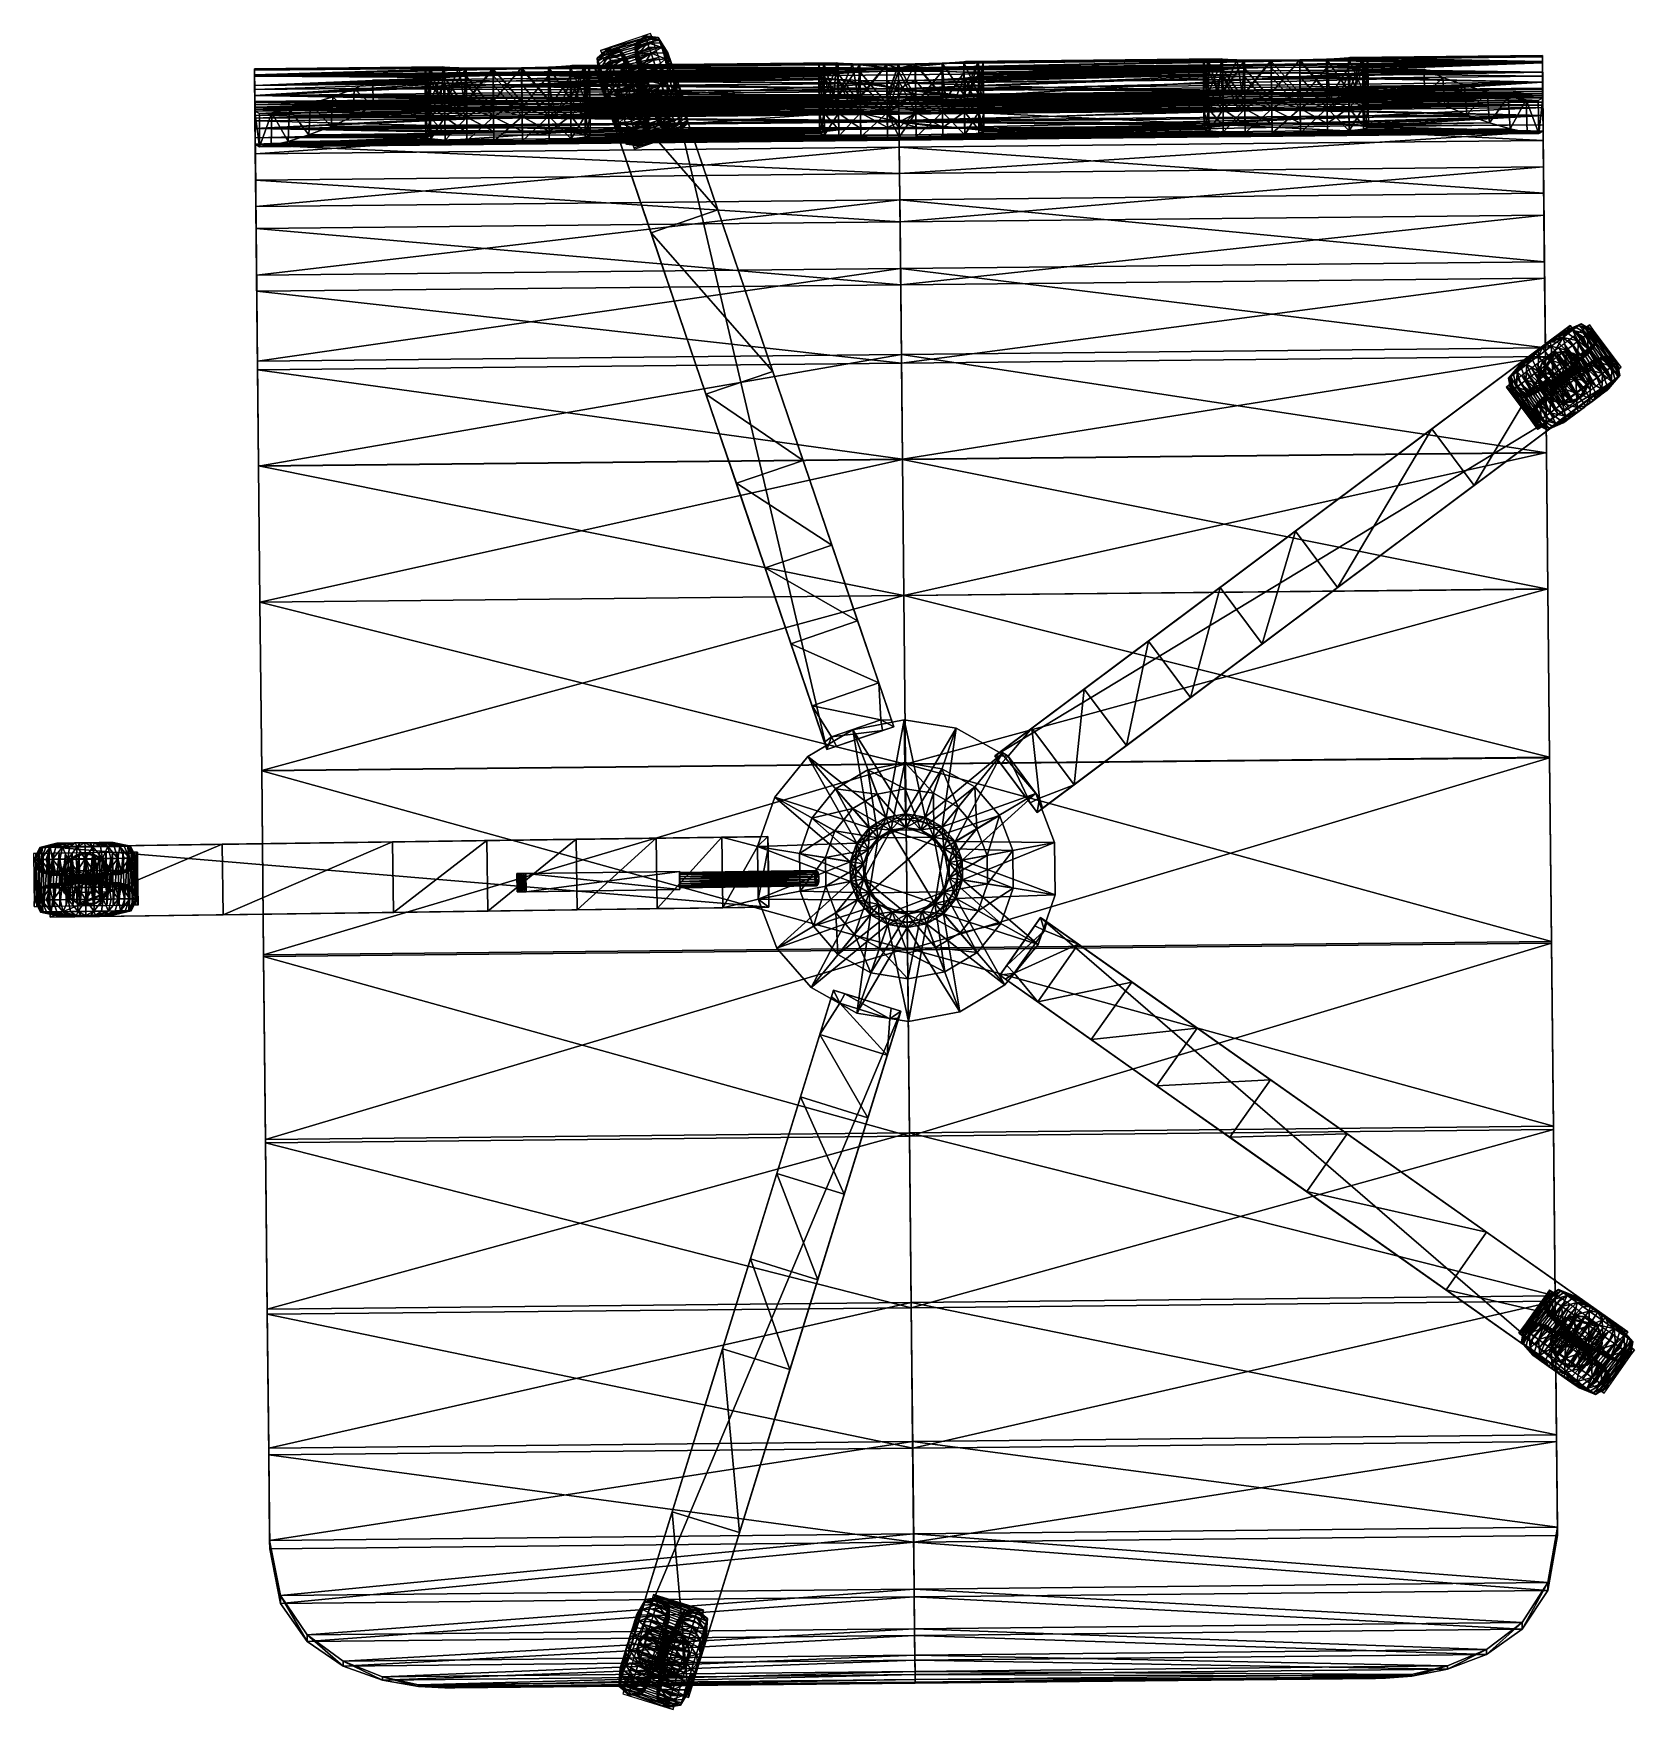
# Model space of a CAD drawing. Header units: centimetres. Extents: x -34.4 to 26.9, y -32.2 to 31.9.
import ezdxf

# ---------------------------------------------------------------- set-up
doc = ezdxf.new("R2010")
doc.units = ezdxf.units.CM
doc.layers.get('0').update_dxf_attribs({"color": 153})

msp = doc.modelspace()

# ---------------------------------------------------------------- meshes
at = {"color": 134}
mesh = msp.add_polyface(dxfattribs=at)
corners = [(-16.817, 30.561, 70.907), (-1.304, 30.512, 75.876), (-15.725, 30.573, 70.907), (-12.701, 31.239, 1.767), (-12.671, 31.151, 2.021), (-10.757, 31.803, 2.021), (-12.632, 31.034, 2.258), (-10.717, 31.686, 2.258), (-12.582, 30.89, 2.475), (-10.668, 31.542, 2.475), (-11.981, 31.293, 1.203), (-12.467, 31.296, 1.203), (-12.458, 31.268, 1.542), (-11.973, 31.267, 1.514), (-12.832, 30.942, 1.203), (-12.798, 30.843, 1.796), (-12.429, 31.185, 1.871), (-12.823, 30.917, 1.504), (-11.947, 31.191, 1.816), (-12.383, 31.048, 2.179), (-11.904, 31.066, 2.1), (-12.757, 30.722, 2.07), (-12.701, 30.558, 2.318), (-12.32, 30.864, 2.458), (-11.846, 30.896, 2.356), (-12.632, 30.355, 2.532), (-12.242, 30.636, 2.699), (-12.552, 30.121, 2.705), (-12.242, 30.636, -0.293), (-12.153, 30.372, -0.488), (-12.552, 30.121, -0.299), (-12.701, 30.558, 0.088), (-12.32, 30.864, -0.052), (-12.632, 30.355, -0.126), (-11.846, 30.896, 0.05), (-12.383, 31.048, 0.227), (-11.904, 31.066, 0.306), (-12.757, 30.722, 0.336), (-12.798, 30.843, 0.61), (-12.429, 31.185, 0.535), (-11.947, 31.191, 0.589), (-12.458, 31.268, 0.864), (-11.973, 31.267, 0.892), (-12.823, 30.917, 0.902), (-12.641, 29.908, 0.375), (-12.684, 30.034, 0.508), (-12.719, 30.137, 0.662), (-12.904, 30.529, 4.08), (-12.904, 30.529, 4.241), (-10.352, 31.398, 4.241)]
mesh.append_faces([[corners[k] for k in face] for face in [(0, 1, 2, 0)]], dxfattribs={"vtx0": -1, "vtx1": -1, "vtx3": -1, "color": 134})
mesh.append_faces([[corners[k] for k in face] for face in [(3, 4, 5, 3), (4, 6, 7, 4), (6, 8, 9, 6), (10, 11, 12, 10), (12, 13, 10, 12), (12, 11, 14, 12), (15, 16, 12, 15), (12, 17, 15, 12), (12, 16, 18, 12), (18, 16, 19, 18), (19, 20, 18, 19), (15, 21, 19, 15), (19, 16, 15, 19), (22, 23, 19, 22), (19, 21, 22, 19), (19, 23, 24, 19), (22, 25, 26, 22), (26, 23, 22, 26), (26, 25, 27, 26), (28, 29, 30, 28), (31, 32, 28, 31), (28, 33, 31, 28), (28, 32, 34, 28), (35, 36, 34, 35), (31, 37, 35, 31), (35, 32, 31, 35), (38, 39, 35, 38), (35, 37, 38, 35), (35, 39, 40, 35), (40, 39, 41, 40), (41, 42, 40, 41), (41, 39, 38, 41), (14, 11, 41, 14), (41, 43, 14, 41), (41, 11, 10, 41), (31, 33, 44, 31), (31, 45, 46, 31), (47, 48, 49, 47)]], dxfattribs={"vtx2": -1, "vtx3": -1, "color": 134})
mesh = msp.add_polyface(dxfattribs=at)
corners = [(-13.317, 30.659, 66.734), (-13.127, 30.65, 67.81), (-4.162, 30.753, 66.734), (-10.61, 31.373, 2.671), (-10.668, 31.542, 2.475), (-12.582, 30.89, 2.475), (-10.545, 31.18, 2.841), (-12.525, 30.721, 2.671), (-10.472, 30.967, 2.985), (-12.459, 30.528, 2.841), (-10.393, 30.735, 3.099), (-12.387, 30.315, 2.985), (-11.246, 31.101, 2.356), (-10.85, 31.364, 2.458), (-10.913, 31.549, 2.179), (-11.174, 30.891, 2.577), (-10.773, 31.136, 2.699), (-11.092, 30.649, 2.756), (-10.683, 30.872, 2.894), (-10.213, 30.917, 2.705), (-10.293, 31.151, 2.532), (-10.362, 31.354, 2.318), (-10.583, 30.58, 3.038), (-10.125, 30.658, 2.833), (-11.092, 30.649, -0.35), (-10.683, 30.872, -0.488), (-10.583, 30.58, -0.632), (-10.213, 30.917, -0.299), (-10.125, 30.658, -0.427), (-11.174, 30.891, -0.171), (-10.773, 31.136, -0.293), (-11.246, 31.101, 0.05), (-10.85, 31.364, -0.052), (-10.362, 31.354, 0.088), (-10.293, 31.151, -0.126), (-11.303, 31.27, 0.306), (-10.913, 31.549, 0.227), (-11.22, 30.552, 2.211), (-10.09, 31.032, 1.744), (-10.116, 31.107, 1.573), (-10.459, 31.639, 1.796), (-10.056, 30.929, 1.898), (-10.418, 31.518, 2.07), (-10.013, 30.803, 2.031), (-10.013, 30.803, 0.375), (-10.056, 30.929, 0.508), (-10.132, 31.153, 1.015), (-10.116, 31.107, 0.833), (-10.459, 31.639, 0.61), (-10.352, 31.398, 4.241), (-10.352, 31.398, 4.08), (-12.904, 30.529, 4.08)]
mesh.append_faces([[corners[k] for k in face] for face in [(0, 1, 2, 0)]], dxfattribs={"vtx1": -1, "vtx3": -1, "color": 134})
mesh.append_faces([[corners[k] for k in face] for face in [(3, 4, 5, 3), (6, 3, 7, 6), (8, 6, 9, 8), (10, 8, 11, 10), (12, 13, 14, 12), (12, 15, 16, 12), (16, 13, 12, 16), (17, 18, 16, 17), (16, 15, 17, 16), (19, 20, 16, 19), (16, 18, 19, 16), (21, 13, 16, 21), (16, 20, 21, 16), (19, 18, 22, 19), (22, 23, 19, 22), (24, 25, 26, 24), (27, 28, 26, 27), (26, 25, 27, 26), (24, 29, 30, 24), (30, 25, 24, 30), (31, 32, 30, 31), (30, 29, 31, 30), (33, 34, 30, 33), (30, 32, 33, 30), (27, 25, 30, 27), (30, 34, 27, 30), (31, 35, 36, 31), (17, 15, 37, 17), (38, 39, 40, 38), (21, 41, 38, 21), (38, 42, 21, 38), (21, 20, 43, 21), (27, 34, 44, 27), (33, 45, 44, 33), (44, 34, 33, 44), (46, 47, 48, 46), (49, 50, 51, 49)]], dxfattribs={"vtx2": -1, "vtx3": -1, "color": 134})
mesh = msp.add_polyface(dxfattribs=at)
corners = [(-10.757, 31.803, 2.021), (-10.787, 31.891, 1.767), (-12.701, 31.239, 1.767), (-10.717, 31.686, 2.258), (-12.671, 31.151, 2.021), (-12.582, 30.89, 2.475), (-12.525, 30.721, 2.671), (-10.61, 31.373, 2.671), (-11.381, 31.498, 1.203), (-11.372, 31.472, 1.514), (-10.988, 31.768, 1.542), (-11.346, 31.396, 1.816), (-11.303, 31.27, 2.1), (-10.913, 31.549, 2.179), (-11.346, 31.396, 0.589), (-11.372, 31.472, 0.892), (-10.988, 31.768, 0.864), (-11.365, 30.978, 1.432), (-11.346, 30.922, 1.653), (-11.372, 30.997, 1.203), (-11.365, 30.978, 0.974), (-11.346, 30.922, 0.753), (-11.303, 31.27, 0.306), (-11.315, 30.83, 0.545), (-11.246, 31.101, 0.05), (-11.273, 30.705, 0.357), (-11.174, 30.891, -0.171), (-11.22, 30.552, 0.194), (-11.246, 31.101, 2.356), (-11.315, 30.83, 1.861), (-11.947, 31.191, 1.816), (-11.973, 31.267, 1.514), (-12.458, 31.268, 1.542), (-11.846, 30.896, 2.356), (-11.904, 31.066, 2.1), (-12.383, 31.048, 2.179), (-11.846, 30.896, 0.05), (-12.32, 30.864, -0.052), (-12.383, 31.048, 0.227), (-11.947, 31.191, 0.589), (-11.904, 31.066, 0.306), (-11.981, 31.293, 1.203), (-11.973, 31.267, 0.892), (-12.458, 31.268, 0.864), (-11.657, 30.816, 1.653), (-11.676, 30.872, 1.432), (-11.683, 30.891, 1.203), (-11.676, 30.872, 0.974), (-11.657, 30.816, 0.753), (-11.626, 30.724, 0.545), (-11.626, 30.724, 1.861)]
mesh.append_faces([[corners[k] for k in face] for face in [(0, 1, 2, 0), (3, 0, 4, 3), (5, 6, 7, 5), (8, 9, 10, 8), (11, 12, 13, 11), (14, 15, 16, 14), (11, 9, 17, 11), (17, 18, 11, 17), (8, 19, 17, 8), (17, 9, 8, 17), (8, 15, 20, 8), (20, 19, 8, 20), (14, 21, 20, 14), (20, 15, 14, 20), (14, 22, 23, 14), (23, 21, 14, 23), (24, 25, 23, 24), (23, 22, 24, 23), (24, 26, 27, 24), (28, 12, 29, 28), (11, 18, 29, 11), (29, 12, 11, 29), (30, 31, 32, 30), (33, 34, 35, 33), (36, 37, 38, 36), (39, 40, 38, 39), (41, 42, 43, 41), (30, 44, 45, 30), (45, 31, 30, 45), (41, 31, 45, 41), (45, 46, 41, 45), (41, 46, 47, 41), (47, 42, 41, 47), (39, 42, 47, 39), (47, 48, 39, 47), (39, 48, 49, 39), (49, 40, 39, 49), (36, 40, 49, 36), (30, 34, 50, 30)]], dxfattribs={"vtx2": -1, "vtx3": -1, "color": 134})
mesh = msp.add_polyface(dxfattribs=at)
corners = [(-10.668, 31.542, 2.475), (-10.717, 31.686, 2.258), (-12.632, 31.034, 2.258), (-10.988, 31.768, 1.542), (-10.998, 31.796, 1.203), (-11.381, 31.498, 1.203), (-11.346, 31.396, 1.816), (-10.96, 31.685, 1.871), (-11.372, 31.472, 1.514), (-10.459, 31.639, 1.796), (-10.484, 31.713, 1.504), (-10.493, 31.738, 1.203), (-10.913, 31.549, 2.179), (-11.303, 31.27, 2.1), (-11.246, 31.101, 2.356), (-10.362, 31.354, 2.318), (-10.418, 31.518, 2.07), (-10.85, 31.364, 2.458), (-10.913, 31.549, 0.227), (-10.85, 31.364, -0.052), (-11.246, 31.101, 0.05), (-11.346, 31.396, 0.589), (-10.96, 31.685, 0.535), (-11.303, 31.27, 0.306), (-10.459, 31.639, 0.61), (-10.418, 31.518, 0.336), (-10.362, 31.354, 0.088), (-10.988, 31.768, 0.864), (-11.372, 31.472, 0.892), (-10.484, 31.713, 0.902), (-10.132, 31.153, 1.391), (-10.137, 31.169, 1.203), (-10.116, 31.107, 1.573), (-10.09, 31.032, 1.744), (-10.09, 31.032, 0.662), (-10.116, 31.107, 0.833), (-10.132, 31.153, 1.015)]
mesh.append_faces([[corners[k] for k in face] for face in [(0, 1, 2, 0), (3, 4, 5, 3), (6, 7, 3, 6), (3, 8, 6, 3), (9, 10, 3, 9), (3, 7, 9, 3), (11, 4, 3, 11), (3, 10, 11, 3), (12, 7, 6, 12), (12, 13, 14, 12), (15, 16, 12, 15), (12, 17, 15, 12), (9, 7, 12, 9), (12, 16, 9, 12), (18, 19, 20, 18), (21, 22, 18, 21), (18, 23, 21, 18), (24, 25, 18, 24), (18, 22, 24, 18), (26, 19, 18, 26), (18, 25, 26, 18), (27, 22, 21, 27), (5, 4, 27, 5), (27, 28, 5, 27), (11, 29, 27, 11), (27, 4, 11, 27), (24, 22, 27, 24), (27, 29, 24, 27), (11, 10, 30, 11), (30, 31, 11, 30), (9, 32, 30, 9), (30, 10, 9, 30), (9, 16, 33, 9), (26, 25, 34, 26), (24, 35, 34, 24), (34, 25, 24, 34), (24, 29, 36, 24), (11, 31, 36, 11), (36, 29, 11, 36)]], dxfattribs={"vtx2": -1, "vtx3": -1, "color": 134})
mesh = msp.add_polyface(dxfattribs=at)
corners = [(-1.304, 30.569, 63.25), (-25.942, 30.315, 63.25), (-15.725, 30.543, 64.713), (-13.863, 30.653, 65.788), (-13.806, 30.662, 65.887), (-2.779, 30.708, 65.086), (-13.316, 30.637, 68.885), (-13.862, 30.622, 69.831), (-3.616, 30.728, 69.831), (-11.246, 30.649, 4.066), (-10.902, 30.642, 4.066), (-10.902, 30.642, 3.064), (-11.246, 30.649, 3.009), (-10.581, 30.517, 4.066), (-11.84, 30.322, 4.066), (-11.092, 30.649, -0.35), (-11.16, 30.374, 0.063), (-11.22, 30.552, 0.194), (-11.174, 30.891, -0.171), (-11.102, 30.141, 0.476), (-11.141, 30.255, 0.56), (-11.174, 30.353, 0.663), (-11, 30.381, -0.482), (-11.093, 30.177, -0.034), (-11.059, 30.016, 0.414), (-11.092, 30.649, 2.756), (-11.16, 30.374, 2.343), (-11.093, 30.177, 2.44), (-11, 30.381, 2.888), (-11.102, 30.141, 1.93), (-11.059, 30.016, 1.992), (-11.014, 29.882, 2.03), (-11.22, 30.552, 2.211), (-11.174, 30.353, 1.743), (-11.141, 30.255, 1.846), (-11.193, 30.218, 0.765), (-11.215, 30.282, 0.863), (-11.166, 30.138, 0.682), (-11.135, 30.046, 0.614), (-11.213, 30.02, 0.614), (-11.1, 29.945, 0.564), (-11.135, 30.046, 1.792), (-11.1, 29.945, 1.842), (-11.166, 30.138, 1.724), (-11.193, 30.218, 1.64), (-11.244, 30.112, 1.724), (-11.213, 30.02, 1.792), (-11.201, 30.432, 1.623), (-11.215, 30.282, 1.543)]
mesh.append_faces([[corners[k] for k in face] for face in [(13, 9, 14, 13)]], dxfattribs={"vtx0": -1, "vtx1": -1, "vtx2": -1, "vtx3": -1, "color": 134})
mesh.append_faces([[corners[k] for k in face] for face in [(0, 1, 2, 0), (3, 4, 5, 3), (6, 7, 8, 6)]], dxfattribs={"vtx1": -1, "vtx2": -1, "vtx3": -1, "color": 134})
mesh.append_faces([[corners[k] for k in face] for face in [(9, 10, 11, 9), (11, 12, 9, 11), (15, 16, 17, 15), (17, 18, 15, 17), (19, 20, 17, 19), (17, 16, 19, 17), (17, 20, 21, 17), (15, 22, 23, 15), (23, 16, 15, 23), (19, 16, 23, 19), (23, 24, 19, 23), (25, 26, 27, 25), (27, 28, 25, 27), (29, 30, 27, 29), (27, 26, 29, 27), (27, 30, 31, 27), (32, 26, 25, 32), (33, 34, 32, 33), (29, 26, 32, 29), (32, 34, 29, 32), (21, 35, 36, 21), (21, 20, 37, 21), (37, 35, 21, 37), (19, 38, 37, 19), (37, 20, 19, 37), (37, 38, 39, 37), (19, 24, 40, 19), (29, 41, 42, 29), (29, 34, 43, 29), (43, 41, 29, 43), (33, 44, 43, 33), (43, 34, 33, 43), (43, 45, 46, 43), (33, 47, 48, 33)]], dxfattribs={"vtx2": -1, "vtx3": -1, "color": 134})
mesh = msp.add_polyface(dxfattribs=at)
corners = [(-1.273, 27.539, 56.995), (-1.252, 25.524, 54.824), (-25.891, 25.27, 54.824), (-1.225, 22.903, 52.999), (-25.864, 22.649, 52.999), (-1.244, 24.681, 55.713), (-1.263, 26.531, 57.713), (-25.901, 26.277, 57.713), (-1.277, 27.886, 59.82), (-25.915, 27.632, 59.82), (-1.277, 27.905, 98.056), (-1.276, 27.81, 101.283), (-25.75, 27.558, 101.283), (-1.276, 27.849, 103.721), (-25.305, 27.601, 103.721), (-1.278, 28, 105.503), (-24.654, 27.76, 105.503), (-1.28, 28.244, 106.762), (-23.866, 28.011, 106.762), (-13.29, 28.044, 93.437), (-13.836, 28.099, 92.492), (-3.59, 28.205, 92.492), (-4.135, 28.138, 93.437), (-13.241, 28.026, 93.713), (-4.184, 28.12, 93.713), (-13.834, 27.861, 96.534), (-4.134, 28.014, 95.588), (-3.588, 27.967, 96.534), (-14.67, 27.813, 97.236), (-2.751, 27.936, 97.236), (-25.915, 27.651, 98.057), (-13.099, 27.983, 94.513), (-4.324, 28.073, 94.513), (-13.288, 27.92, 95.588), (-11.539, 27.826, 2.395), (-11.493, 27.692, 2.171), (-9.579, 28.344, 2.171), (-11.458, 27.587, 1.93), (-9.543, 28.239, 1.93), (-9.518, 28.164, 1.675), (-11.432, 27.512, 1.675), (-9.503, 28.121, 1.409), (-11.417, 27.469, 1.409), (-10.224, 28.102, 1.203), (-9.739, 28.099, 1.203), (-9.748, 28.128, 1.542), (-10.86, 28, 1.816), (-10.903, 28.125, 2.1), (-11.293, 27.847, 2.179), (-11.246, 27.71, 1.871), (-11.218, 27.627, 1.542), (-10.834, 27.924, 1.514), (-10.825, 27.898, 1.203), (-11.208, 27.599, 1.203), (-11.218, 27.627, 0.864), (-10.834, 27.924, 0.892), (-10.86, 28, 0.589), (-11.246, 27.71, 0.535), (-11.293, 27.847, 0.227), (-10.903, 28.125, 0.306), (-10.84, 28.418, 0.974), (-10.84, 28.418, 1.432), (-8.22, 25.139, 4.491), (-10.352, 31.398, 4.241), (-12.904, 30.529, 4.241), (-6.117, 18.963, 4.705)]
mesh.append_faces([[corners[k] for k in face] for face in [(19, 21, 22, 19), (28, 27, 29, 28), (29, 10, 30, 29), (31, 24, 32, 31)]], dxfattribs={"vtx0": -1, "vtx2": -1, "vtx3": -1, "color": 134})
mesh.append_faces([[corners[k] for k in face] for face in [(25, 32, 26, 25)]], dxfattribs={"vtx0": -1, "vtx3": -1, "color": 134})
mesh.append_faces([[corners[k] for k in face] for face in [(19, 20, 21, 19), (23, 19, 22, 23), (33, 31, 32, 33)]], dxfattribs={"vtx1": -1, "vtx2": -1, "vtx3": -1, "color": 134})
mesh.append_faces([[corners[k] for k in face] for face in [(24, 23, 22, 24)]], dxfattribs={"vtx1": -1, "vtx3": -1, "color": 134})
mesh.append_faces([[corners[k] for k in face] for face in [(0, 1, 2, 0), (1, 3, 4, 1), (5, 6, 7, 5), (6, 8, 9, 6), (10, 11, 12, 10), (11, 13, 14, 11), (13, 15, 16, 13), (15, 17, 18, 15), (25, 26, 27, 25), (31, 23, 24, 31), (34, 35, 36, 34), (35, 37, 38, 35), (39, 38, 37, 39), (37, 40, 39, 37), (41, 39, 40, 41), (40, 42, 41, 40), (43, 44, 45, 43), (46, 47, 48, 46), (46, 49, 50, 46), (50, 51, 46, 50), (52, 51, 50, 52), (52, 53, 54, 52), (54, 55, 52, 54), (56, 55, 54, 56), (56, 57, 58, 56), (58, 59, 56, 58), (52, 55, 60, 52), (46, 51, 61, 46), (62, 63, 64, 62), (63, 62, 65, 63)]], dxfattribs={"vtx2": -1, "vtx3": -1, "color": 134})
mesh = msp.add_polyface(dxfattribs=at)
corners = [(-1.225, 22.903, 52.999), (-1.191, 19.614, 51.753), (-25.83, 19.36, 51.753), (-1.15, 15.595, 51.319), (-25.788, 15.341, 51.319), (-1.096, 10.381, 51.508), (-25.735, 10.127, 51.508), (-1.03, 3.948, 51.894), (-25.668, 3.694, 51.894), (-1.03, 3.929, 53.062), (-1.096, 10.39, 52.677), (-25.735, 10.136, 52.677), (-1.15, 15.607, 52.489), (-25.788, 15.353, 52.489), (-1.188, 19.274, 52.888), (-25.826, 19.02, 52.888), (-1.219, 22.28, 54.034), (-25.857, 22.026, 54.034), (-1.244, 24.681, 55.713), (-25.882, 24.427, 55.713), (-6.117, 18.963, 4.705), (-8.22, 25.139, 4.491), (-10.773, 24.27, 4.491), (-8.67, 18.093, 4.705), (-4.956, 15.552, 4.832), (-7.508, 14.683, 4.832), (-3.852, 12.31, 4.907), (-6.404, 11.441, 4.907), (-2.866, 9.414, 4.944), (-5.418, 8.544, 4.944), (-4.61, 6.171, 4.956), (-2.057, 7.04, 4.956), (-4.133, 4.771, 4.957), (-3.873, 4.98, 4.957), (-1.976, 5.626, 4.957), (-10.352, 31.398, 4.08), (-1.487, 5.367, 4.08), (-4.04, 4.497, 4.08), (-12.904, 30.529, 4.08), (-10.352, 31.398, 4.241), (-1.573, 5.617, 4.095), (-4.133, 4.771, 4.095), (-12.904, 30.529, 4.241), (-3.873, 4.98, 4.095), (-1.976, 5.626, 4.095), (-3.051, 5.25, 4.96), (-3.051, 5.25, 4.079), (-4.772, 4.223, 4.079)]
mesh.append_faces([[corners[k] for k in face] for face in [(40, 36, 39, 40), (39, 20, 26, 39), (40, 39, 26, 40), (41, 30, 27, 41), (27, 23, 42, 27), (41, 27, 42, 41), (41, 42, 37, 41)]], dxfattribs={"vtx0": -1, "vtx1": -1, "vtx2": -1, "vtx3": -1, "color": 134})
mesh.append_faces([[corners[k] for k in face] for face in [(30, 33, 34, 30)]], dxfattribs={"vtx0": -1, "vtx2": -1, "vtx3": -1, "color": 134})
mesh.append_faces([[corners[k] for k in face] for face in [(0, 1, 2, 0), (1, 3, 4, 1), (3, 5, 6, 3), (5, 7, 8, 5), (9, 10, 11, 9), (10, 12, 13, 10), (12, 14, 15, 12), (14, 16, 17, 14), (16, 18, 19, 16), (20, 21, 22, 20), (22, 23, 20, 22), (24, 20, 23, 24), (23, 25, 24, 23), (26, 24, 25, 26), (25, 27, 26, 25), (28, 26, 27, 28), (27, 29, 28, 27), (29, 30, 31, 29), (30, 32, 33, 30), (35, 36, 37, 35), (37, 38, 35, 37), (36, 35, 39, 36), (20, 24, 26, 20), (41, 32, 30, 41), (30, 29, 27, 30), (27, 25, 23, 27), (23, 22, 42, 23), (42, 38, 37, 42), (33, 43, 44, 33), (45, 46, 47, 45)]], dxfattribs={"vtx2": -1, "vtx3": -1, "color": 134})
mesh = msp.add_polyface(dxfattribs=at)
corners = [(-15.722, 30.3, 77), (-14.696, 30.289, 77.373), (-1.75, 30.444, 77), (-11.84, 30.322, 3.064), (-11.84, 30.322, 4.066), (-11.572, 30.538, 4.066), (-11.572, 30.538, 3.009), (-11.246, 30.649, 4.066), (-11.572, 30.538, 3.009), (-10.792, 30.599, 3.099), (-11.84, 30.322, 3.064), (-12.459, 30.528, 2.841), (-12.387, 30.315, 2.985), (-10.472, 30.967, 2.985), (-12.308, 30.083, 3.099), (-10.393, 30.735, 3.099), (-11.692, 30.444, 2.756), (-11.775, 30.687, 2.577), (-12.242, 30.636, 2.699), (-12.153, 30.372, 2.894), (-12.053, 30.08, 3.038), (-11.692, 30.444, -0.35), (-12.153, 30.372, -0.488), (-12.242, 30.636, -0.293), (-11.493, 30.398, 1.49), (-11.505, 30.434, 1.349), (-11.676, 30.872, 1.432), (-11.51, 30.446, 1.203), (-11.505, 30.434, 1.057), (-11.676, 30.872, 0.974), (-11.493, 30.398, 0.916), (-11.473, 30.34, 0.783), (-11.626, 30.724, 0.545), (-11.446, 30.26, 0.663), (-11.584, 30.6, 0.357), (-11.531, 30.446, 0.194), (-11.775, 30.687, -0.171), (-11.471, 30.268, 0.063), (-11.471, 30.268, 2.343), (-11.531, 30.446, 2.211), (-11.446, 30.26, 1.743), (-11.584, 30.6, 2.049), (-11.413, 30.162, 1.846), (-11.846, 30.896, 2.356), (-11.473, 30.34, 1.623), (-11.626, 30.724, 1.861), (-11.657, 30.816, 1.653), (-11.387, 30.277, 1.436), (-11.397, 30.306, 1.321), (-11.4, 30.316, 1.203), (-11.397, 30.306, 1.085), (-11.387, 30.277, 0.97), (-11.371, 30.229, 0.863), (-11.371, 30.229, 1.543)]
mesh.append_faces([[corners[k] for k in face] for face in [(8, 9, 10, 8)]], dxfattribs={"vtx0": -1, "vtx1": -1, "vtx3": -1, "color": 134})
mesh.append_faces([[corners[k] for k in face] for face in [(0, 1, 2, 0)]], dxfattribs={"vtx1": -1, "vtx2": -1, "vtx3": -1, "color": 134})
mesh.append_faces([[corners[k] for k in face] for face in [(3, 4, 5, 3), (5, 6, 3, 5), (7, 5, 4, 7), (11, 12, 13, 11), (12, 14, 15, 12), (16, 17, 18, 16), (18, 19, 16, 18), (16, 19, 20, 16), (21, 22, 23, 21), (24, 25, 26, 24), (27, 28, 29, 27), (30, 31, 32, 30), (33, 34, 32, 33), (32, 31, 33, 32), (35, 34, 33, 35), (21, 36, 35, 21), (35, 37, 21, 35), (16, 38, 39, 16), (39, 17, 16, 39), (40, 41, 39, 40), (39, 42, 40, 39), (39, 41, 43, 39), (40, 44, 45, 40), (45, 41, 40, 45), (24, 46, 45, 24), (45, 44, 24, 45), (24, 47, 48, 24), (48, 25, 24, 48), (27, 25, 48, 27), (48, 49, 27, 48), (27, 49, 50, 27), (50, 28, 27, 50), (30, 28, 50, 30), (50, 51, 30, 50), (30, 51, 52, 30), (24, 44, 53, 24)]], dxfattribs={"vtx2": -1, "vtx3": -1, "color": 134})
mesh = msp.add_polyface(dxfattribs=at)
corners = [(-13.856, 30.028, 82.118), (-13.833, 28.77, 82.101), (-14.421, 28.731, 82.602), (-13.813, 30.033, 82.042), (-13.311, 30.087, 81.172), (-13.298, 28.829, 81.172), (-13.85, 29.389, 65.788), (-13.863, 30.653, 65.788), (-14.699, 30.586, 65.086), (-13.671, 29.417, 66.098), (-13.304, 29.413, 66.734), (-13.317, 30.659, 66.734), (-13.806, 30.662, 65.887), (-13.114, 29.403, 67.81), (-13.304, 29.389, 68.885), (-13.316, 30.637, 68.885), (-13.127, 30.65, 67.81), (-13.85, 29.372, 69.831), (-13.862, 30.622, 69.831), (-13.122, 30.151, 80.096), (-13.312, 30.21, 79.021), (-13.299, 28.954, 79.021), (-13.846, 29.003, 78.075), (-13.859, 30.258, 78.075), (-14.683, 29.035, 77.373), (-14.696, 30.289, 77.373), (-13.109, 28.893, 80.096), (-12.832, 30.942, 1.203), (-12.823, 30.917, 1.504), (-12.458, 31.268, 1.542), (-12.798, 30.843, 0.61), (-12.823, 30.917, 0.902), (-12.458, 31.268, 0.864), (-12.766, 30.274, 1.203), (-12.76, 30.258, 1.391), (-12.548, 29.634, 1.203), (-12.798, 30.843, 1.796), (-12.745, 30.212, 1.573), (-12.719, 30.137, 1.744), (-12.757, 30.722, 2.07), (-12.701, 30.558, 2.318), (-12.719, 30.137, 0.662), (-12.757, 30.722, 0.336), (-12.701, 30.558, 0.088), (-12.745, 30.212, 0.833), (-12.76, 30.258, 1.015)]
mesh.append_faces([[corners[k] for k in face] for face in [(9, 11, 6, 9)]], dxfattribs={"vtx0": -1, "vtx1": -1, "vtx3": -1, "color": 134})
mesh.append_faces([[corners[k] for k in face] for face in [(3, 5, 1, 3), (11, 7, 6, 11)]], dxfattribs={"vtx0": -1, "vtx2": -1, "vtx3": -1, "color": 134})
mesh.append_faces([[corners[k] for k in face] for face in [(0, 3, 1, 0)]], dxfattribs={"vtx1": -1, "vtx3": -1, "color": 134})
mesh.append_faces([[corners[k] for k in face] for face in [(0, 1, 2, 0), (3, 4, 5, 3), (6, 7, 8, 6), (9, 10, 11, 9), (11, 12, 7, 11), (13, 14, 15, 13), (15, 16, 13, 15), (10, 13, 16, 10), (16, 11, 10, 16), (14, 17, 18, 14), (18, 15, 14, 18), (19, 20, 21, 19), (22, 21, 20, 22), (20, 23, 22, 20), (24, 22, 23, 24), (23, 25, 24, 23), (4, 19, 26, 4), (27, 28, 29, 27), (30, 31, 32, 30), (27, 33, 34, 27), (34, 28, 27, 34), (34, 33, 35, 34), (36, 28, 34, 36), (34, 37, 36, 34), (36, 37, 38, 36), (38, 39, 36, 38), (40, 39, 38, 40), (41, 42, 43, 41), (30, 42, 41, 30), (41, 44, 30, 41), (30, 44, 45, 30), (45, 31, 30, 45), (27, 31, 45, 27), (45, 33, 27, 45)]], dxfattribs={"vtx2": -1, "vtx3": -1, "color": 134})
mesh = msp.add_polyface(dxfattribs=at)
corners = [(-14.696, 30.289, 77.373), (-13.859, 30.258, 78.075), (-1.75, 30.444, 77), (-11.572, 30.538, 4.066), (-11.246, 30.649, 4.066), (-11.246, 30.649, 3.009), (-11.572, 30.538, 3.009), (-11.572, 30.538, 3.009), (-11.246, 30.649, 3.009), (-10.902, 30.642, 3.064), (-10.792, 30.599, 3.099), (-11.901, 30.222, 3.099), (-11.84, 30.322, 3.064), (-11.174, 30.353, 0.663), (-11.201, 30.432, 0.783), (-11.315, 30.83, 0.545), (-11.273, 30.705, 0.357), (-11.22, 30.552, 0.194), (-11.22, 30.552, 2.211), (-11.273, 30.705, 2.049), (-11.174, 30.353, 1.743), (-11.221, 30.491, 1.49), (-11.201, 30.432, 1.623), (-11.315, 30.83, 1.861), (-11.233, 30.527, 1.349), (-11.241, 30.359, 1.321), (-11.231, 30.33, 1.436), (-11.238, 30.539, 1.203), (-11.245, 30.368, 1.203), (-11.322, 30.342, 1.203), (-11.319, 30.332, 1.321), (-11.309, 30.303, 1.436), (-11.233, 30.527, 1.057), (-11.241, 30.359, 1.085), (-11.221, 30.491, 0.916), (-11.231, 30.33, 0.97), (-11.309, 30.303, 0.97), (-11.319, 30.332, 1.085), (-11.215, 30.282, 0.863), (-11.215, 30.282, 1.543), (-11.397, 30.306, 1.321), (-11.4, 30.316, 1.203), (-11.397, 30.306, 1.085)]
mesh.append_faces([[corners[k] for k in face] for face in [(7, 9, 10, 7)]], dxfattribs={"vtx0": -1, "vtx2": -1, "vtx3": -1, "color": 134})
mesh.append_faces([[corners[k] for k in face] for face in [(0, 1, 2, 0)]], dxfattribs={"vtx1": -1, "vtx2": -1, "vtx3": -1, "color": 134})
mesh.append_faces([[corners[k] for k in face] for face in [(3, 4, 5, 3), (5, 6, 3, 5), (7, 8, 9, 7), (10, 11, 12, 10), (13, 14, 15, 13), (13, 16, 17, 13), (18, 19, 20, 18), (21, 22, 23, 21), (20, 19, 23, 20), (21, 24, 25, 21), (25, 26, 21, 25), (27, 28, 25, 27), (25, 24, 27, 25), (29, 30, 25, 29), (25, 28, 29, 25), (31, 26, 25, 31), (25, 30, 31, 25), (27, 32, 33, 27), (33, 28, 27, 33), (34, 35, 33, 34), (33, 32, 34, 33), (36, 37, 33, 36), (33, 35, 36, 33), (29, 28, 33, 29), (33, 37, 29, 33), (34, 14, 38, 34), (38, 35, 34, 38), (38, 14, 13, 38), (21, 26, 39, 21), (39, 22, 21, 39), (31, 30, 40, 31), (29, 41, 40, 29), (40, 30, 29, 40), (29, 37, 42, 29), (42, 41, 29, 42), (42, 37, 36, 42)]], dxfattribs={"vtx2": -1, "vtx3": -1, "color": 134})
mesh = msp.add_polyface(dxfattribs=at)
corners = [(-13.806, 30.662, 65.887), (-13.317, 30.659, 66.734), (-4.162, 30.753, 66.734), (-13.862, 30.622, 69.831), (-14.413, 30.612, 70.293), (-3.065, 30.729, 70.293), (-12.525, 30.721, 2.671), (-12.459, 30.528, 2.841), (-10.545, 31.18, 2.841), (-11.238, 30.539, 1.203), (-11.233, 30.527, 1.349), (-11.365, 30.978, 1.432), (-11.372, 30.997, 1.203), (-11.221, 30.491, 1.49), (-11.346, 30.922, 1.653), (-11.221, 30.491, 0.916), (-11.233, 30.527, 1.057), (-11.365, 30.978, 0.974), (-11.346, 30.922, 0.753), (-11.315, 30.83, 0.545), (-11.273, 30.705, 0.357), (-11.174, 30.353, 0.663), (-11.201, 30.432, 0.783), (-11.22, 30.552, 0.194), (-11.246, 31.101, 0.05), (-11.246, 31.101, 2.356), (-11.273, 30.705, 2.049), (-11.22, 30.552, 2.211), (-11.174, 30.891, 2.577), (-11.315, 30.83, 1.861), (-11.201, 30.432, 1.623), (-11.174, 30.353, 1.743), (-11.846, 30.896, 2.356), (-12.32, 30.864, 2.458), (-12.242, 30.636, 2.699), (-11.775, 30.687, 2.577), (-12.242, 30.636, -0.293), (-11.775, 30.687, -0.171), (-11.692, 30.444, -0.35), (-11.846, 30.896, 0.05), (-11.676, 30.872, 1.432), (-11.657, 30.816, 1.653), (-11.493, 30.398, 1.49), (-11.51, 30.446, 1.203), (-11.683, 30.891, 1.203), (-11.505, 30.434, 1.349), (-11.676, 30.872, 0.974), (-11.493, 30.398, 0.916), (-11.657, 30.816, 0.753), (-11.505, 30.434, 1.057), (-11.626, 30.724, 0.545), (-11.584, 30.6, 0.357), (-11.531, 30.446, 0.194), (-11.531, 30.446, 2.211), (-11.584, 30.6, 2.049), (-11.626, 30.724, 1.861), (-11.904, 31.066, 2.1), (-11.947, 31.191, 1.816)]
mesh.append_faces([[corners[k] for k in face] for face in [(0, 1, 2, 0), (6, 7, 8, 6), (9, 10, 11, 9), (11, 12, 9, 11), (13, 14, 11, 13), (11, 10, 13, 11), (15, 16, 17, 15), (17, 18, 15, 17), (9, 12, 17, 9), (17, 16, 9, 17), (19, 20, 21, 19), (15, 18, 19, 15), (19, 22, 15, 19), (23, 20, 24, 23), (25, 26, 27, 25), (27, 28, 25, 27), (29, 26, 25, 29), (29, 14, 13, 29), (29, 30, 31, 29), (32, 33, 34, 32), (34, 35, 32, 34), (36, 37, 38, 36), (39, 37, 36, 39), (40, 41, 42, 40), (43, 44, 40, 43), (40, 45, 43, 40), (46, 44, 43, 46), (47, 48, 46, 47), (46, 49, 47, 46), (50, 48, 47, 50), (50, 51, 39, 50), (39, 51, 52, 39), (52, 37, 39, 52), (32, 35, 53, 32), (32, 54, 55, 32), (55, 56, 32, 55), (55, 41, 57, 55)]], dxfattribs={"vtx2": -1, "vtx3": -1, "color": 134})
mesh.append_faces([[corners[k] for k in face] for face in [(3, 4, 5, 3)]], dxfattribs={"vtx3": -1, "color": 134})
mesh = msp.add_polyface(dxfattribs=at)
corners = [(-13.859, 30.258, 78.075), (-13.312, 30.21, 79.021), (-1.75, 30.444, 77), (-13.127, 30.65, 67.81), (-13.316, 30.637, 68.885), (-4.162, 30.732, 68.885), (-10.322, 30.291, 4.066), (-10.157, 29.989, 4.066), (-10.285, 30.222, 3.225), (-10.322, 30.291, 3.212), (-10.484, 30.432, 3.18), (-10.581, 30.517, 4.066), (-10.581, 30.517, 3.144), (-10.792, 30.599, 3.099), (-10.902, 30.642, 4.066), (-10.902, 30.642, 3.064), (-11.246, 30.649, 4.066), (-10.792, 30.599, 3.099), (-10.581, 30.517, 3.144), (-10.484, 30.432, 3.18), (-12.019, 30.028, 3.144), (-10.322, 30.291, 3.212), (-10.285, 30.222, 3.225), (-12.085, 29.69, 3.212), (-10.31, 30.491, 3.18), (-10.393, 30.735, 3.099), (-12.308, 30.083, 3.099), (-10.225, 30.242, 3.225), (-12.225, 29.839, 3.18), (-11.092, 30.649, 2.756), (-11, 30.381, 2.888), (-10.583, 30.58, 3.038), (-10.683, 30.872, 2.894), (-10.903, 30.095, 2.969), (-10.477, 30.269, 3.126), (-10.031, 30.381, 2.911), (-10.125, 30.658, 2.833), (-10.368, 29.948, 3.155), (-9.933, 30.096, 2.938), (-10.903, 30.095, -0.563), (-10.477, 30.269, -0.72), (-10.368, 29.948, -0.75), (-10.031, 30.381, -0.506), (-11, 30.381, -0.482), (-10.583, 30.58, -0.632), (-11.092, 30.649, -0.35), (-10.125, 30.658, -0.427), (-11.021, 29.967, -0.094), (-11.093, 30.177, -0.034), (-11.093, 30.177, 2.44), (-11.021, 29.967, 2.5)]
mesh.append_faces([[corners[k] for k in face] for face in [(17, 19, 20, 17), (19, 22, 23, 19)]], dxfattribs={"vtx0": -1, "vtx1": -1, "vtx2": -1, "vtx3": -1, "color": 134})
mesh.append_faces([[corners[k] for k in face] for face in [(0, 1, 2, 0), (3, 4, 5, 3), (6, 7, 8, 6), (11, 6, 10, 11), (14, 11, 13, 14)]], dxfattribs={"vtx1": -1, "vtx2": -1, "vtx3": -1, "color": 134})
mesh.append_faces([[corners[k] for k in face] for face in [(9, 6, 8, 9), (12, 11, 10, 12), (15, 14, 13, 15)]], dxfattribs={"vtx1": -1, "vtx3": -1, "color": 134})
mesh.append_faces([[corners[k] for k in face] for face in [(6, 9, 10, 6), (11, 12, 13, 11), (7, 6, 11, 7), (11, 14, 16, 11), (17, 18, 19, 17), (19, 21, 22, 19), (24, 25, 26, 24), (27, 24, 28, 27), (29, 30, 31, 29), (31, 32, 29, 31), (33, 34, 31, 33), (31, 30, 33, 31), (35, 36, 31, 35), (31, 34, 35, 31), (37, 34, 33, 37), (35, 34, 37, 35), (37, 38, 35, 37), (39, 40, 41, 39), (41, 40, 42, 41), (39, 43, 44, 39), (44, 40, 39, 44), (44, 43, 45, 44), (42, 40, 44, 42), (44, 46, 42, 44), (39, 47, 48, 39), (48, 43, 39, 48), (33, 30, 49, 33), (49, 50, 33, 49)]], dxfattribs={"vtx2": -1, "vtx3": -1, "color": 134})
mesh = msp.add_polyface(dxfattribs=at)
corners = [(-9.912, 30.506, 1.342), (-9.919, 30.528, 1.274), (-10.132, 31.153, 1.391), (-10.116, 31.107, 1.573), (-9.919, 30.529, 1.203), (-10.137, 31.169, 1.203), (-9.889, 30.44, 1.464), (-9.903, 30.482, 1.408), (-10.09, 31.032, 1.744), (-10.056, 30.929, 1.898), (-10.013, 30.803, 2.031), (-10.362, 31.354, 2.318), (-10.213, 30.917, 2.705), (-9.963, 30.657, 2.139), (-10.293, 31.151, 2.532), (-9.854, 30.337, 1.554), (-9.874, 30.395, 1.517), (-10.125, 30.658, 2.833), (-9.908, 30.495, 2.219), (-10.031, 30.381, 2.911), (-10.031, 30.381, -0.506), (-10.125, 30.658, -0.427), (-9.908, 30.495, 0.187), (-10.213, 30.917, -0.299), (-9.963, 30.657, 0.267), (-9.854, 30.337, 0.852), (-10.013, 30.803, 0.375), (-9.889, 30.44, 0.942), (-9.874, 30.395, 0.889), (-10.056, 30.929, 0.508), (-10.09, 31.032, 0.662), (-10.362, 31.354, 0.088), (-9.912, 30.506, 1.064), (-9.903, 30.482, 0.998), (-10.116, 31.107, 0.833), (-9.919, 30.528, 1.132), (-10.132, 31.153, 1.015), (-9.833, 30.276, 1.227), (-9.833, 30.276, 1.179)]
mesh.append_faces([[corners[k] for k in face] for face in [(0, 1, 2, 0), (2, 3, 0, 2), (4, 5, 2, 4), (2, 1, 4, 2), (6, 7, 8, 6), (8, 9, 6, 8), (0, 3, 8, 0), (8, 7, 0, 8), (10, 9, 11, 10), (12, 13, 10, 12), (10, 14, 12, 10), (15, 16, 10, 15), (10, 13, 15, 10), (6, 9, 10, 6), (10, 16, 6, 10), (12, 17, 18, 12), (18, 13, 12, 18), (18, 17, 19, 18), (15, 13, 18, 15), (20, 21, 22, 20), (23, 24, 22, 23), (22, 21, 23, 22), (22, 24, 25, 22), (26, 24, 23, 26), (27, 28, 26, 27), (26, 29, 27, 26), (25, 24, 26, 25), (26, 28, 25, 26), (30, 29, 31, 30), (32, 33, 30, 32), (30, 34, 32, 30), (27, 29, 30, 27), (30, 33, 27, 30), (4, 35, 36, 4), (36, 5, 4, 36), (32, 34, 36, 32), (36, 35, 32, 36), (4, 1, 37, 4), (32, 35, 38, 32)]], dxfattribs={"vtx2": -1, "vtx3": -1, "color": 134})
mesh = msp.add_polyface(dxfattribs=at)
corners = [(-1.296, 29.771, 88.198), (-1.294, 29.566, 91.416), (-0.649, 29.572, 91.416), (0.377, 29.559, 91.79), (1.214, 29.523, 92.492), (-0.654, 30.095, 83.193), (-1.299, 30.089, 83.193), (-1.304, 30.569, 63.25), (-0.661, 30.699, 64.713), (0.365, 30.741, 65.086), (1.201, 30.809, 65.788), (0.378, 29.478, 65.086), (-0.648, 29.436, 64.713), (-1.291, 29.329, 63.5), (1.214, 29.545, 65.788), (-0.661, 30.728, 70.907), (-1.306, 30.721, 70.907), (-1.304, 30.512, 75.876), (-0.642, 28.873, 83.193), (1.208, 30.183, 82.118), (1.229, 28.925, 82.102), (0.643, 28.886, 82.602), (0.371, 30.13, 82.82), (0.384, 28.884, 82.82), (1.251, 30.188, 82.042), (1.766, 28.984, 81.172), (-1.305, 30.692, 64.713), (1.747, 30.814, 66.734), (1.393, 29.572, 66.098), (0.473, 29.513, 70.453), (0.378, 29.508, 70.533), (0.365, 30.754, 70.533), (0.651, 30.767, 70.293), (1.201, 30.777, 69.831), (1.214, 29.527, 69.831), (-0.648, 29.481, 70.907), (-1.293, 29.475, 70.907), (0.38, 29.19, 77.373), (1.218, 29.158, 78.075), (1.205, 30.413, 78.075), (0.368, 30.444, 77.373), (-0.645, 29.202, 77), (-0.658, 30.455, 77), (-1.303, 30.448, 77), (-1.29, 29.195, 77)]
mesh.append_faces([[corners[k] for k in face] for face in [(4, 0, 3, 4), (10, 7, 9, 10), (11, 13, 14, 11), (28, 27, 14, 28), (29, 31, 34, 29)]], dxfattribs={"vtx0": -1, "vtx1": -1, "vtx3": -1, "color": 134})
mesh.append_faces([[corners[k] for k in face] for face in [(0, 2, 3, 0), (7, 8, 9, 7), (24, 25, 20, 24), (27, 10, 14, 27), (31, 33, 34, 31), (17, 42, 40, 17), (17, 40, 39, 17)]], dxfattribs={"vtx0": -1, "vtx2": -1, "vtx3": -1, "color": 134})
mesh.append_faces([[corners[k] for k in face] for face in [(22, 21, 23, 22)]], dxfattribs={"vtx0": -1, "vtx3": -1, "color": 134})
mesh.append_faces([[corners[k] for k in face] for face in [(11, 12, 13, 11), (22, 19, 21, 22), (44, 41, 43, 44)]], dxfattribs={"vtx1": -1, "vtx2": -1, "vtx3": -1, "color": 134})
mesh.append_faces([[corners[k] for k in face] for face in [(19, 24, 20, 19), (35, 36, 15, 35)]], dxfattribs={"vtx1": -1, "vtx3": -1, "color": 134})
mesh.append_faces([[corners[k] for k in face] for face in [(0, 1, 2, 0), (5, 6, 0, 5), (15, 16, 17, 15), (6, 5, 18, 6), (19, 20, 21, 19), (5, 22, 23, 5), (14, 10, 9, 14), (9, 11, 14, 9), (8, 12, 11, 8), (11, 9, 8, 11), (12, 8, 26, 12), (29, 30, 31, 29), (31, 32, 33, 31), (30, 35, 15, 30), (15, 31, 30, 15), (37, 38, 39, 37), (39, 40, 37, 39), (41, 37, 40, 41), (40, 42, 41, 40), (41, 42, 43, 41)]], dxfattribs={"vtx2": -1, "vtx3": -1, "color": 134})
mesh = msp.add_polyface(dxfattribs=at)
corners = [(-1.29, 29.173, 98.106), (-1.289, 29.076, 101.265), (23.175, 29.328, 101.265), (0.378, 29.508, 70.533), (11.85, 29.63, 70.453), (11.946, 29.627, 70.533), (0.643, 28.886, 82.602), (11.107, 29.026, 82.102), (11.694, 29, 82.602), (0.384, 28.87, 82.82), (11.953, 28.989, 82.82), (0.651, 30.767, 70.293), (11.647, 30.88, 70.293), (11.096, 30.879, 69.831), (1.251, 30.188, 82.042), (11.059, 30.289, 82.042), (10.556, 30.333, 81.172), (1.229, 28.925, 82.102), (10.379, 29.135, 80.096), (10.569, 29.075, 81.172), (-1.283, 28.506, 88.194), (14.076, 28.456, 91.416), (12.984, 28.445, 91.416), (11.959, 28.41, 91.79), (11.122, 28.356, 92.492), (12.975, 29.348, 97.61), (11.949, 29.358, 97.236), (11.112, 29.389, 96.534), (10.375, 29.494, 94.513), (1.816, 29.449, 93.751), (1.951, 29.407, 94.513), (1.762, 29.345, 95.588), (1.217, 29.287, 96.534), (0.381, 29.239, 97.236), (10.568, 29.2, 79.021), (1.766, 28.984, 81.172), (-1.291, 29.254, 75.978), (14.067, 29.353, 77), (12.975, 29.342, 77), (11.949, 29.31, 77.373), (11.113, 29.26, 78.075), (-1.296, 29.771, 88.198), (11.94, 30.249, 82.82), (11.103, 30.285, 82.118), (1.208, 30.183, 82.118), (0.371, 30.13, 82.82), (-1.291, 29.329, 63.5), (14.065, 29.588, 64.713), (12.973, 29.577, 64.713), (11.946, 29.597, 65.086), (11.109, 29.647, 65.788), (0.365, 30.754, 70.533), (1.258, 30.817, 65.887), (11.039, 30.918, 65.887), (11.096, 30.911, 65.788), (1.393, 29.572, 66.098), (10.93, 29.67, 66.098), (10.563, 29.659, 66.734), (1.76, 29.569, 66.734), (10.509, 29.538, 93.751), (10.564, 29.559, 93.437), (11.102, 30.515, 78.074), (-1.304, 30.512, 75.876), (1.205, 30.413, 78.075), (10.555, 30.456, 79.021), (1.752, 30.365, 79.021), (1.942, 30.306, 80.096), (1.753, 30.243, 81.172), (10.55, 30.905, 66.734), (1.937, 30.805, 67.81), (1.747, 30.793, 68.885), (10.361, 30.892, 67.81), (1.201, 30.777, 69.831)]
mesh.append_faces([[corners[k] for k in face] for face in [(61, 62, 63, 61)]], dxfattribs={"vtx0": -1, "vtx1": -1, "vtx2": -1, "vtx3": -1, "color": 134})
mesh.append_faces([[corners[k] for k in face] for face in [(3, 4, 5, 3), (6, 7, 8, 6), (9, 8, 10, 9), (20, 21, 22, 20), (20, 22, 23, 20), (20, 23, 24, 20), (0, 25, 26, 0), (0, 26, 27, 0), (28, 29, 30, 28), (28, 30, 31, 28), (28, 31, 32, 28), (28, 32, 33, 28), (34, 17, 35, 34), (36, 37, 38, 36), (36, 38, 39, 36), (36, 39, 40, 36), (41, 42, 43, 41), (15, 44, 45, 15), (46, 47, 48, 46), (46, 48, 49, 46), (46, 49, 50, 46), (64, 65, 66, 64), (64, 66, 67, 64), (64, 67, 14, 64), (68, 69, 70, 68), (71, 70, 72, 71), (71, 72, 11, 71)]], dxfattribs={"vtx0": -1, "vtx2": -1, "vtx3": -1, "color": 134})
mesh.append_faces([[corners[k] for k in face] for face in [(0, 1, 2, 0), (17, 18, 19, 17), (15, 14, 44, 15), (12, 11, 51, 12), (52, 53, 54, 52), (55, 56, 57, 55), (57, 58, 55, 57), (29, 59, 60, 29)]], dxfattribs={"vtx2": -1, "vtx3": -1, "color": 134})
mesh.append_faces([[corners[k] for k in face] for face in [(11, 12, 13, 11), (14, 15, 16, 14)]], dxfattribs={"vtx3": -1, "color": 134})
mesh = msp.add_polyface(dxfattribs=at)
corners = [(18.816, 30.522, 108.758), (-1.302, 30.315, 108.758), (-1.291, 29.324, 108.74), (18.826, 29.531, 108.74), (11.039, 30.918, 65.887), (1.258, 30.817, 65.887), (1.747, 30.814, 66.734), (11.109, 29.647, 65.788), (10.93, 29.67, 66.098), (1.393, 29.572, 66.098), (10.373, 29.645, 67.81), (1.214, 29.527, 69.831), (10.563, 29.659, 66.734), (10.569, 29.075, 81.172), (11.107, 29.026, 82.102), (1.229, 28.925, 82.102), (1.774, 28.199, 93.437), (11.122, 28.356, 92.492), (10.577, 28.289, 93.437), (10.529, 28.271, 93.713), (1.823, 28.181, 93.713), (-1.283, 28.506, 88.194), (23.355, 28.76, 88.194), (14.076, 28.456, 91.416), (1.964, 28.138, 94.513), (10.388, 28.225, 94.513), (11.125, 28.118, 96.534), (11.962, 28.088, 97.236), (-1.277, 27.905, 98.056), (10.578, 28.166, 95.588), (-1.29, 29.173, 98.106), (23.348, 29.427, 98.106), (12.975, 29.348, 97.61), (10.375, 29.494, 94.513), (10.509, 29.538, 93.751), (1.816, 29.449, 93.751), (10.568, 29.2, 79.021), (10.379, 29.135, 80.096), (1.766, 28.984, 81.172), (1.955, 29.049, 80.096), (1.765, 29.109, 79.021), (-1.291, 29.254, 75.978), (23.348, 29.508, 75.978), (14.067, 29.353, 77), (-1.296, 29.771, 88.198), (23.342, 30.025, 88.198), (11.94, 30.249, 82.82), (11.103, 30.285, 82.118), (11.059, 30.289, 82.042), (0.371, 30.13, 82.82), (-1.291, 29.329, 63.5), (23.347, 29.583, 63.5), (14.065, 29.588, 64.713), (-1.304, 30.512, 75.876), (23.335, 30.766, 75.876), (11.933, 30.873, 70.533), (1.201, 30.809, 65.788), (11.096, 30.911, 65.788), (11.933, 30.86, 65.086), (1.761, 29.468, 93.439), (10.564, 29.559, 93.437), (11.109, 29.625, 92.492), (11.945, 29.678, 91.79), (10.556, 30.333, 81.172), (10.366, 30.393, 80.096), (1.251, 30.188, 82.042), (11.102, 30.515, 78.074), (11.936, 30.563, 77.373), (1.205, 30.413, 78.075), (1.752, 30.365, 79.021), (10.555, 30.456, 79.021), (10.563, 29.635, 68.885), (0.473, 29.513, 70.453), (11.109, 29.629, 69.831), (11.85, 29.63, 70.453), (11.096, 30.879, 69.831), (10.55, 30.883, 68.885), (0.651, 30.767, 70.293), (1.937, 30.805, 67.81), (10.55, 30.905, 66.734), (10.361, 30.892, 67.81), (1.747, 30.793, 68.885)]
mesh.append_faces([[corners[k] for k in face] for face in [(16, 17, 18, 16), (24, 19, 25, 24), (36, 38, 39, 36), (59, 60, 61, 59), (59, 61, 62, 59), (66, 68, 69, 66)]], dxfattribs={"vtx0": -1, "vtx2": -1, "vtx3": -1, "color": 134})
mesh.append_faces([[corners[k] for k in face] for face in [(36, 39, 40, 36), (56, 57, 58, 56)]], dxfattribs={"vtx0": -1, "vtx3": -1, "color": 134})
mesh.append_faces([[corners[k] for k in face] for face in [(21, 22, 23, 21), (26, 27, 28, 26), (29, 26, 28, 29), (25, 29, 28, 25), (30, 31, 32, 30), (41, 42, 43, 41), (44, 45, 46, 44), (47, 48, 49, 47), (50, 51, 52, 50), (53, 54, 55, 53), (66, 67, 53, 66), (70, 66, 69, 70), (79, 4, 78, 79), (80, 79, 81, 80)]], dxfattribs={"vtx1": -1, "vtx2": -1, "vtx3": -1, "color": 134})
mesh.append_faces([[corners[k] for k in face] for face in [(10, 11, 12, 10), (19, 20, 18, 19), (64, 70, 65, 64), (76, 80, 77, 76)]], dxfattribs={"vtx1": -1, "vtx3": -1, "color": 134})
mesh.append_faces([[corners[k] for k in face] for face in [(0, 1, 2, 0), (2, 3, 0, 2), (7, 8, 9, 7), (13, 14, 15, 13), (33, 34, 35, 33), (36, 37, 15, 36), (10, 71, 72, 10), (4, 6, 78, 4)]], dxfattribs={"vtx2": -1, "vtx3": -1, "color": 134})
mesh.append_faces([[corners[k] for k in face] for face in [(4, 5, 6, 4), (63, 64, 65, 63), (71, 73, 72, 71), (73, 74, 72, 73), (75, 76, 77, 75)]], dxfattribs={"vtx3": -1, "color": 134})
mesh = msp.add_polyface(dxfattribs=at)
corners = [(23.34, 30.253, 61.441), (-1.298, 29.999, 61.441), (-1.304, 30.569, 63.25), (23.334, 30.823, 63.25), (23.35, 29.264, 59.279), (-1.288, 29.01, 59.279), (23.347, 29.583, 63.5), (-1.291, 29.329, 63.5), (-1.286, 28.8, 61.82), (18.826, 29.531, 108.74), (-1.291, 29.324, 108.74), (-1.287, 28.926, 108.247), (12.971, 29.713, 91.416), (14.063, 29.724, 91.416), (-1.296, 29.771, 88.198), (11.945, 29.678, 91.79), (12.96, 30.839, 64.713), (14.052, 30.85, 64.713), (11.933, 30.86, 65.086), (11.933, 30.873, 70.533), (11.647, 30.88, 70.293), (0.365, 30.754, 70.533), (10.509, 29.538, 93.751), (10.375, 29.494, 94.513), (10.38, 28.987, 94.513), (10.57, 28.989, 93.437), (10.564, 29.559, 93.437), (10.565, 29.436, 95.588), (10.57, 28.989, 95.588), (11.112, 29.389, 96.534), (11.116, 28.994, 96.534), (11.109, 29.625, 92.492), (11.059, 30.289, 82.042), (11.103, 30.285, 82.118), (11.107, 29.026, 82.102), (10.569, 29.075, 81.172), (10.556, 30.333, 81.172), (10.379, 29.135, 80.096), (10.366, 30.393, 80.096), (11.096, 30.879, 69.831), (11.109, 29.629, 69.831), (11.096, 30.911, 65.788), (11.039, 30.918, 65.887), (10.55, 30.905, 66.734), (10.563, 29.659, 66.734), (10.93, 29.67, 66.098), (11.109, 29.647, 65.788), (10.361, 30.892, 67.81), (10.373, 29.645, 67.81), (10.55, 30.883, 68.885), (10.563, 29.635, 68.885), (10.555, 30.456, 79.021), (10.568, 29.2, 79.021), (11.113, 29.26, 78.075), (11.102, 30.515, 78.074), (12.962, 30.595, 77), (14.054, 30.606, 77), (-1.304, 30.512, 75.876), (11.936, 30.563, 77.373)]
mesh.append_faces([[corners[k] for k in face] for face in [(41, 43, 45, 41)]], dxfattribs={"vtx0": -1, "vtx1": -1, "vtx2": -1, "vtx3": -1, "color": 134})
mesh.append_faces([[corners[k] for k in face] for face in [(32, 34, 35, 32)]], dxfattribs={"vtx0": -1, "vtx2": -1, "vtx3": -1, "color": 134})
mesh.append_faces([[corners[k] for k in face] for face in [(22, 25, 26, 22)]], dxfattribs={"vtx0": -1, "vtx3": -1, "color": 134})
mesh.append_faces([[corners[k] for k in face] for face in [(12, 13, 14, 12), (15, 12, 14, 15), (16, 17, 2, 16), (18, 16, 2, 18), (19, 20, 21, 19), (32, 33, 34, 32), (55, 56, 57, 55), (58, 55, 57, 58)]], dxfattribs={"vtx1": -1, "vtx2": -1, "vtx3": -1, "color": 134})
mesh.append_faces([[corners[k] for k in face] for face in [(36, 32, 35, 36), (39, 20, 40, 39), (46, 41, 45, 46)]], dxfattribs={"vtx1": -1, "vtx3": -1, "color": 134})
mesh.append_faces([[corners[k] for k in face] for face in [(0, 1, 2, 0), (2, 3, 0, 2), (4, 5, 1, 4), (1, 0, 4, 1), (6, 7, 8, 6), (9, 10, 11, 9), (22, 23, 24, 22), (23, 27, 28, 23), (27, 29, 30, 27), (31, 26, 25, 31), (36, 35, 37, 36), (37, 38, 36, 37), (41, 42, 43, 41), (43, 44, 45, 43), (47, 48, 44, 47), (44, 43, 47, 44), (48, 47, 49, 48), (49, 50, 48, 49), (39, 40, 50, 39), (50, 49, 39, 50), (51, 52, 53, 51), (53, 54, 51, 53), (38, 37, 52, 38), (52, 51, 38, 52)]], dxfattribs={"vtx2": -1, "vtx3": -1, "color": 134})
mesh = msp.add_polyface(dxfattribs=at)
corners = [(-1.298, 29.992, 108.328), (-1.302, 30.315, 108.758), (18.816, 30.522, 108.758), (-1.295, 29.689, 107.715), (19.528, 30.206, 108.328), (-1.292, 29.426, 106.812), (20.355, 29.912, 107.715), (-1.29, 29.223, 105.509), (21.216, 29.658, 106.812), (-1.289, 29.1, 103.696), (22.027, 29.463, 105.509), (-1.289, 29.076, 101.265), (22.708, 29.347, 103.696), (0.378, 29.508, 70.533), (0.473, 29.513, 70.453), (11.85, 29.63, 70.453), (-0.648, 29.481, 70.907), (11.946, 29.627, 70.533), (0.643, 28.886, 82.602), (1.229, 28.925, 82.102), (11.107, 29.026, 82.102), (0.384, 28.87, 82.82), (11.694, 29, 82.602), (-0.641, 28.835, 83.193), (11.953, 28.989, 82.82), (1.393, 29.572, 66.098), (1.214, 29.545, 65.788), (11.109, 29.647, 65.788), (1.95, 29.558, 67.81), (1.76, 29.569, 66.734), (10.563, 29.659, 66.734), (1.76, 29.544, 68.885), (1.214, 29.527, 69.831), (1.774, 28.199, 93.437), (1.227, 28.254, 92.492), (11.122, 28.356, 92.492), (1.823, 28.181, 93.713), (10.577, 28.289, 93.437), (-1.283, 28.506, 88.194), (1.964, 28.138, 94.513), (10.529, 28.271, 93.713), (1.775, 28.075, 95.588), (10.388, 28.225, 94.513), (1.23, 28.016, 96.534), (0.394, 27.968, 97.236), (-0.632, 27.937, 97.61), (1.214, 29.523, 92.492), (11.945, 29.678, 91.79), (-1.296, 29.771, 88.198), (-1.29, 29.173, 98.106), (11.112, 29.389, 96.534), (10.565, 29.436, 95.588), (10.375, 29.494, 94.513), (-0.645, 29.207, 97.61), (0.381, 29.239, 97.236), (-1.291, 29.254, 75.978), (11.113, 29.26, 78.075), (10.568, 29.2, 79.021), (-0.654, 30.095, 83.193), (11.103, 30.285, 82.118), (0.371, 30.13, 82.82), (1.201, 30.809, 65.788), (11.933, 30.86, 65.086), (-1.304, 30.569, 63.25), (-1.291, 29.329, 63.5), (-0.661, 30.728, 70.907), (11.933, 30.873, 70.533), (0.365, 30.754, 70.533), (1.258, 30.817, 65.887), (11.096, 30.911, 65.788), (1.765, 29.109, 79.021), (1.218, 29.158, 78.075), (0.38, 29.19, 77.373), (1.761, 29.468, 93.439), (1.816, 29.449, 93.751), (10.564, 29.559, 93.437), (10.373, 29.645, 67.81)]
mesh.append_faces([[corners[k] for k in face] for face in [(53, 52, 54, 53), (58, 59, 60, 58), (65, 66, 67, 65)]], dxfattribs={"vtx0": -1, "vtx1": -1, "vtx3": -1, "color": 134})
mesh.append_faces([[corners[k] for k in face] for face in [(38, 35, 34, 38), (49, 50, 51, 49), (49, 51, 52, 49), (55, 56, 57, 55), (64, 27, 26, 64)]], dxfattribs={"vtx0": -1, "vtx2": -1, "vtx3": -1, "color": 134})
mesh.append_faces([[corners[k] for k in face] for face in [(16, 13, 17, 16), (21, 18, 22, 21), (23, 21, 24, 23), (31, 28, 30, 31), (32, 31, 30, 32), (36, 33, 37, 36), (41, 39, 42, 41), (43, 41, 42, 43), (44, 43, 42, 44), (45, 44, 42, 45), (46, 47, 48, 46), (61, 62, 63, 61), (61, 68, 69, 61), (73, 74, 75, 73)]], dxfattribs={"vtx1": -1, "vtx2": -1, "vtx3": -1, "color": 134})
mesh.append_faces([[corners[k] for k in face] for face in [(46, 73, 47, 46)]], dxfattribs={"vtx1": -1, "vtx3": -1, "color": 134})
mesh.append_faces([[corners[k] for k in face] for face in [(0, 1, 2, 0), (3, 0, 4, 3), (5, 3, 6, 5), (7, 5, 8, 7), (9, 7, 10, 9), (11, 9, 12, 11), (13, 14, 15, 13), (18, 19, 20, 18), (25, 26, 27, 25), (28, 29, 30, 28), (33, 34, 35, 33), (39, 36, 40, 39), (14, 32, 76, 14)]], dxfattribs={"vtx2": -1, "vtx3": -1, "color": 134})
mesh.append_faces([[corners[k] for k in face] for face in [(70, 71, 57, 70), (71, 72, 57, 71)]], dxfattribs={"vtx3": -1, "color": 134})
mesh = msp.add_polyface(dxfattribs=at)
corners = [(18.816, 30.522, 108.758), (19.528, 30.206, 108.328), (-1.298, 29.992, 108.328), (20.355, 29.912, 107.715), (-1.295, 29.689, 107.715), (11.946, 29.627, 70.533), (23.348, 29.508, 75.978), (-1.291, 29.254, 75.978), (14.063, 29.724, 91.416), (23.342, 30.025, 88.198), (-1.296, 29.771, 88.198), (14.052, 30.85, 64.713), (23.334, 30.823, 63.25), (-1.304, 30.569, 63.25), (11.112, 29.389, 96.534), (11.949, 29.358, 97.236), (11.952, 29.003, 97.236), (12.971, 29.713, 91.416), (12.979, 29.013, 91.416), (11.945, 29.678, 91.79), (11.952, 29.003, 91.79), (11.109, 29.625, 92.492), (11.116, 28.994, 92.492), (12.979, 29.013, 83.193), (11.952, 29.003, 82.82), (11.94, 30.249, 82.82), (12.966, 30.236, 83.193), (14.071, 29.025, 83.193), (14.058, 30.247, 83.193), (11.103, 30.285, 82.118), (11.694, 29, 82.602), (11.107, 29.026, 82.102), (11.933, 30.873, 70.533), (11.85, 29.63, 70.453), (11.647, 30.88, 70.293), (11.109, 29.629, 69.831), (14.065, 29.588, 64.713), (15.091, 29.629, 65.086), (12.96, 30.839, 64.713), (12.973, 29.577, 64.713), (11.946, 29.597, 65.086), (11.933, 30.86, 65.086), (11.109, 29.647, 65.788), (11.096, 30.911, 65.788), (12.959, 30.868, 70.907), (12.972, 29.622, 70.907), (14.051, 30.879, 70.907), (14.064, 29.633, 70.907), (15.078, 30.906, 70.533), (15.09, 29.66, 70.533), (15.081, 30.596, 77.373), (14.054, 30.606, 77), (14.067, 29.353, 77), (12.962, 30.595, 77), (12.975, 29.342, 77), (11.936, 30.563, 77.373), (11.949, 29.31, 77.373), (11.102, 30.515, 78.074), (11.113, 29.26, 78.075), (23.335, 30.766, 75.876), (-1.304, 30.512, 75.876)]
mesh.append_faces([[corners[k] for k in face] for face in [(5, 6, 7, 5), (8, 9, 10, 8), (11, 12, 13, 11), (29, 24, 30, 29), (29, 30, 31, 29), (34, 33, 35, 34), (51, 59, 60, 51)]], dxfattribs={"vtx0": -1, "vtx2": -1, "vtx3": -1, "color": 134})
mesh.append_faces([[corners[k] for k in face] for face in [(34, 32, 33, 34)]], dxfattribs={"vtx1": -1, "vtx2": -1, "vtx3": -1, "color": 134})
mesh.append_faces([[corners[k] for k in face] for face in [(0, 1, 2, 0), (1, 3, 4, 1), (14, 15, 16, 14), (8, 17, 18, 8), (17, 19, 20, 17), (19, 21, 22, 19), (23, 24, 25, 23), (25, 26, 23, 25), (27, 23, 26, 27), (26, 28, 27, 26), (29, 25, 24, 29), (32, 5, 33, 32), (11, 36, 37, 11), (36, 11, 38, 36), (38, 39, 36, 38), (40, 39, 38, 40), (38, 41, 40, 38), (42, 40, 41, 42), (41, 43, 42, 41), (44, 45, 5, 44), (5, 32, 44, 5), (45, 44, 46, 45), (46, 47, 45, 46), (46, 48, 49, 46), (50, 51, 52, 50), (52, 51, 53, 52), (53, 54, 52, 53), (55, 56, 54, 55), (54, 53, 55, 54), (56, 55, 57, 56), (57, 58, 56, 57)]], dxfattribs={"vtx2": -1, "vtx3": -1, "color": 134})
mesh = msp.add_polyface(dxfattribs=at)
corners = [(-0.648, 29.481, 70.907), (11.946, 29.627, 70.533), (-1.291, 29.254, 75.978), (-0.641, 28.835, 83.193), (11.953, 28.989, 82.82), (-1.283, 28.506, 88.194), (-0.632, 27.937, 97.61), (10.388, 28.225, 94.513), (-1.277, 27.905, 98.056), (-0.645, 29.207, 97.61), (-1.29, 29.173, 98.106), (10.375, 29.494, 94.513), (10.568, 29.2, 79.021), (0.38, 29.19, 77.373), (-0.654, 30.095, 83.193), (-1.296, 29.771, 88.198), (11.103, 30.285, 82.118), (-0.661, 30.728, 70.907), (-1.304, 30.512, 75.876), (11.933, 30.873, 70.533), (1.774, 28.199, 93.437), (1.767, 28.898, 93.437), (1.221, 28.892, 92.492), (1.767, 28.898, 95.588), (1.775, 28.075, 95.588), (1.23, 28.016, 96.534), (1.762, 29.345, 95.588), (1.951, 29.407, 94.513), (1.957, 28.9, 94.513), (1.816, 29.449, 93.751), (1.761, 29.468, 93.439), (1.221, 28.892, 96.534), (1.217, 29.287, 96.534), (1.214, 29.523, 92.492), (1.251, 30.188, 82.042), (1.753, 30.243, 81.172), (1.766, 28.984, 81.172), (1.393, 29.572, 66.098), (1.76, 29.569, 66.734), (1.747, 30.814, 66.734), (1.258, 30.817, 65.887), (1.201, 30.809, 65.788), (1.95, 29.558, 67.81), (1.76, 29.544, 68.885), (1.747, 30.793, 68.885), (1.937, 30.805, 67.81), (1.214, 29.527, 69.831), (1.201, 30.777, 69.831), (1.765, 29.109, 79.021), (1.955, 29.049, 80.096), (1.942, 30.306, 80.096), (1.752, 30.365, 79.021), (1.218, 29.158, 78.075), (1.205, 30.413, 78.075), (1.823, 28.181, 93.713), (1.964, 28.138, 94.513)]
mesh.append_faces([[corners[k] for k in face] for face in [(0, 1, 2, 0), (3, 4, 5, 3), (6, 7, 8, 6), (9, 10, 11, 9), (14, 15, 16, 14), (17, 18, 19, 17)]], dxfattribs={"vtx0": -1, "vtx1": -1, "vtx2": -1, "vtx3": -1, "color": 134})
mesh.append_faces([[corners[k] for k in face] for face in [(2, 12, 13, 2), (29, 21, 28, 29), (54, 28, 21, 54)]], dxfattribs={"vtx0": -1, "vtx2": -1, "vtx3": -1, "color": 134})
mesh.append_faces([[corners[k] for k in face] for face in [(27, 29, 28, 27), (20, 54, 21, 20)]], dxfattribs={"vtx1": -1, "vtx3": -1, "color": 134})
mesh.append_faces([[corners[k] for k in face] for face in [(20, 21, 22, 20), (23, 24, 25, 23), (23, 26, 27, 23), (27, 28, 23, 27), (29, 30, 21, 29), (23, 31, 32, 23), (32, 26, 23, 32), (30, 33, 22, 30), (22, 21, 30, 22), (34, 35, 36, 34), (37, 38, 39, 37), (39, 40, 41, 39), (42, 43, 44, 42), (44, 45, 42, 44), (38, 42, 45, 38), (45, 39, 38, 45), (43, 46, 47, 43), (47, 44, 43, 47), (48, 49, 50, 48), (50, 51, 48, 50), (52, 48, 51, 52), (51, 53, 52, 51), (49, 36, 35, 49), (35, 50, 49, 35), (54, 55, 28, 54), (55, 24, 23, 55), (23, 28, 55, 23)]], dxfattribs={"vtx2": -1, "vtx3": -1, "color": 134})
mesh = msp.add_polyface(dxfattribs=at)
corners = [(20.355, 29.912, 107.715), (21.216, 29.658, 106.812), (-1.292, 29.426, 106.812), (12.972, 29.622, 70.907), (14.064, 29.633, 70.907), (23.348, 29.508, 75.978), (11.946, 29.627, 70.533), (15.927, 29.675, 92.492), (15.09, 29.711, 91.79), (15.097, 29.035, 91.79), (14.063, 29.724, 91.416), (14.071, 29.025, 91.416), (15.92, 30.334, 82.118), (15.942, 29.076, 82.102), (15.356, 29.038, 82.602), (15.084, 30.281, 82.82), (15.097, 29.035, 82.82), (14.058, 30.247, 83.193), (15.963, 30.34, 82.042), (16.465, 30.394, 81.172), (16.478, 29.136, 81.172), (15.927, 29.696, 65.788), (15.914, 30.96, 65.788), (15.078, 30.892, 65.086), (15.091, 29.629, 65.086), (14.052, 30.85, 64.713), (16.105, 29.724, 66.098), (16.472, 29.72, 66.734), (16.46, 30.966, 66.734), (15.97, 30.969, 65.887), (16.662, 29.71, 67.81), (16.473, 29.695, 68.885), (16.46, 30.944, 68.885), (16.649, 30.957, 67.81), (15.927, 29.679, 69.831), (15.914, 30.929, 69.831), (15.186, 29.664, 70.453), (15.09, 29.66, 70.533), (15.078, 30.906, 70.533), (15.363, 30.919, 70.293), (14.051, 30.879, 70.907), (16.477, 29.261, 79.021), (16.667, 29.2, 80.096), (16.654, 30.457, 80.096), (16.464, 30.516, 79.021), (15.931, 29.31, 78.075), (15.918, 30.565, 78.075), (15.094, 29.342, 77.373), (15.081, 30.596, 77.373), (14.067, 29.353, 77)]
mesh.append_faces([[corners[k] for k in face] for face in [(26, 28, 21, 26), (36, 38, 34, 36)]], dxfattribs={"vtx0": -1, "vtx1": -1, "vtx3": -1, "color": 134})
mesh.append_faces([[corners[k] for k in face] for face in [(18, 20, 13, 18), (28, 22, 21, 28), (38, 35, 34, 38)]], dxfattribs={"vtx0": -1, "vtx2": -1, "vtx3": -1, "color": 134})
mesh.append_faces([[corners[k] for k in face] for face in [(15, 14, 16, 15)]], dxfattribs={"vtx0": -1, "vtx3": -1, "color": 134})
mesh.append_faces([[corners[k] for k in face] for face in [(3, 4, 5, 3), (6, 3, 5, 6), (15, 12, 14, 15)]], dxfattribs={"vtx1": -1, "vtx2": -1, "vtx3": -1, "color": 134})
mesh.append_faces([[corners[k] for k in face] for face in [(12, 18, 13, 12)]], dxfattribs={"vtx1": -1, "vtx3": -1, "color": 134})
mesh.append_faces([[corners[k] for k in face] for face in [(0, 1, 2, 0), (7, 8, 9, 7), (8, 10, 11, 8), (12, 13, 14, 12), (17, 15, 16, 17), (18, 19, 20, 18), (21, 22, 23, 21), (23, 24, 21, 23), (24, 23, 25, 24), (26, 27, 28, 26), (28, 29, 22, 28), (30, 31, 32, 30), (32, 33, 30, 32), (27, 30, 33, 27), (33, 28, 27, 33), (31, 34, 35, 31), (35, 32, 31, 35), (36, 37, 38, 36), (38, 39, 35, 38), (37, 4, 40, 37), (41, 42, 43, 41), (43, 44, 41, 43), (45, 41, 44, 45), (44, 46, 45, 44), (47, 45, 46, 47), (46, 48, 47, 46), (49, 47, 48, 49), (19, 43, 42, 19)]], dxfattribs={"vtx2": -1, "vtx3": -1, "color": 134})
mesh = msp.add_polyface(dxfattribs=at)
corners = [(22.708, 29.347, 103.696), (23.175, 29.328, 101.265), (-1.289, 29.076, 101.265), (23.348, 29.427, 98.106), (-1.29, 29.173, 98.106), (15.09, 29.66, 70.533), (15.186, 29.664, 70.453), (23.345, 29.748, 70.453), (14.064, 29.633, 70.907), (23.348, 29.508, 75.978), (15.356, 29.038, 82.602), (15.942, 29.076, 82.102), (23.351, 29.154, 82.087), (15.097, 29.021, 82.82), (14.071, 28.987, 83.193), (15.363, 30.919, 70.293), (23.332, 31.001, 70.293), (15.914, 30.929, 69.831), (16.472, 29.72, 66.734), (16.105, 29.724, 66.098), (23.345, 29.798, 66.098), (16.662, 29.71, 67.81), (16.473, 29.695, 68.885), (15.927, 29.679, 69.831), (16.677, 28.289, 94.513), (16.535, 28.333, 93.713), (23.362, 28.159, 98.056), (16.488, 28.227, 95.588), (15.942, 28.168, 96.534), (15.106, 28.12, 97.236), (14.08, 28.088, 97.61), (16.473, 29.62, 93.437), (16.529, 29.6, 93.751), (23.342, 30.025, 88.198), (15.927, 29.675, 92.492), (15.09, 29.711, 91.79), (14.063, 29.724, 91.416), (14.067, 29.359, 97.61), (12.975, 29.348, 97.61), (14.058, 30.247, 83.193), (12.966, 30.236, 83.193), (11.94, 30.249, 82.82), (15.914, 30.96, 65.788), (15.97, 30.969, 65.887), (23.332, 31.045, 65.887), (15.078, 30.892, 65.086), (23.334, 30.823, 63.25), (14.052, 30.85, 64.713), (23.335, 30.766, 75.876), (14.051, 30.879, 70.907), (12.959, 30.868, 70.907), (11.933, 30.873, 70.533), (16.664, 29.559, 94.513), (16.669, 29.051, 94.513), (16.465, 30.394, 81.172), (15.963, 30.34, 82.042), (23.338, 30.416, 82.042), (16.654, 30.457, 80.096), (16.464, 30.516, 79.021), (15.918, 30.565, 78.075), (15.081, 30.596, 77.373), (14.054, 30.606, 77)]
mesh.append_faces([[corners[k] for k in face] for face in [(8, 7, 9, 8), (3, 37, 38, 3), (33, 39, 40, 33), (33, 40, 41, 33), (48, 49, 50, 48), (48, 50, 51, 48)]], dxfattribs={"vtx0": -1, "vtx2": -1, "vtx3": -1, "color": 134})
mesh.append_faces([[corners[k] for k in face] for face in [(23, 7, 6, 23)]], dxfattribs={"vtx0": -1, "vtx3": -1, "color": 134})
mesh.append_faces([[corners[k] for k in face] for face in [(8, 5, 7, 8), (13, 10, 12, 13), (14, 13, 12, 14), (21, 18, 20, 21), (22, 21, 7, 22), (23, 22, 7, 23), (24, 25, 26, 24), (27, 24, 26, 27), (28, 27, 26, 28), (29, 28, 26, 29), (30, 29, 26, 30), (31, 32, 33, 31), (34, 31, 33, 34), (35, 34, 33, 35), (36, 35, 33, 36), (45, 42, 46, 45), (47, 45, 46, 47), (57, 54, 56, 57), (58, 57, 56, 58), (59, 58, 48, 59), (60, 59, 48, 60), (61, 60, 48, 61)]], dxfattribs={"vtx1": -1, "vtx2": -1, "vtx3": -1, "color": 134})
mesh.append_faces([[corners[k] for k in face] for face in [(15, 16, 17, 15), (52, 32, 53, 52)]], dxfattribs={"vtx1": -1, "vtx3": -1, "color": 134})
mesh.append_faces([[corners[k] for k in face] for face in [(0, 1, 2, 0), (1, 3, 4, 1), (5, 6, 7, 5), (10, 11, 12, 10), (18, 19, 20, 18), (42, 43, 44, 42), (54, 55, 56, 54)]], dxfattribs={"vtx2": -1, "vtx3": -1, "color": 134})
mesh = msp.add_polyface(dxfattribs=at)
corners = [(14.071, 28.987, 83.193), (23.351, 29.154, 82.087), (23.355, 28.76, 88.194), (21.216, 29.658, 106.812), (20.355, 29.912, 107.715), (20.448, 28.783, 107.633), (21.306, 28.477, 106.762), (19.528, 30.206, 108.328), (19.598, 29.141, 108.247), (18.816, 30.522, 108.758), (18.826, 29.531, 108.74), (23.332, 31.045, 65.887), (15.97, 30.969, 65.887), (16.46, 30.966, 66.734), (16.649, 30.957, 67.81), (23.332, 31.001, 70.293), (16.46, 30.944, 68.885), (15.914, 30.929, 69.831), (16.662, 29.71, 67.81), (23.345, 29.798, 66.098), (23.345, 29.748, 70.453), (23.359, 28.403, 93.713), (16.535, 28.333, 93.713), (16.487, 28.35, 93.437), (15.94, 28.406, 92.492), (15.103, 28.443, 91.79), (14.076, 28.456, 91.416), (23.362, 28.159, 98.056), (16.529, 29.6, 93.751), (23.346, 29.67, 93.751), (23.342, 30.025, 88.198), (16.664, 29.559, 94.513), (23.348, 29.427, 98.106), (16.475, 29.497, 95.588), (15.929, 29.438, 96.534), (15.093, 29.39, 97.236), (14.067, 29.359, 97.61), (15.942, 29.076, 82.102), (16.478, 29.136, 81.172), (16.667, 29.2, 80.096), (16.477, 29.261, 79.021), (23.348, 29.508, 75.978), (15.931, 29.31, 78.075), (15.094, 29.342, 77.373), (14.067, 29.353, 77), (23.338, 30.416, 82.042), (15.963, 30.34, 82.042), (15.92, 30.334, 82.118), (15.084, 30.281, 82.82), (14.058, 30.247, 83.193), (15.914, 30.96, 65.788), (23.334, 30.823, 63.25), (16.105, 29.724, 66.098), (15.927, 29.696, 65.788), (23.347, 29.583, 63.5), (15.091, 29.629, 65.086), (14.065, 29.588, 64.713), (15.363, 30.919, 70.293), (15.078, 30.906, 70.533), (14.051, 30.879, 70.907), (16.464, 30.516, 79.021), (23.335, 30.766, 75.876)]
mesh.append_faces([[corners[k] for k in face] for face in [(0, 1, 2, 0), (11, 13, 14, 11), (15, 14, 16, 15), (15, 16, 17, 15), (18, 19, 20, 18), (2, 23, 24, 2), (2, 24, 25, 2), (2, 25, 26, 2), (32, 31, 33, 32), (32, 33, 34, 32), (32, 34, 35, 32), (32, 35, 36, 32), (1, 38, 39, 1), (1, 39, 40, 1), (41, 40, 42, 41), (41, 42, 43, 41), (41, 43, 44, 41), (45, 47, 48, 45), (45, 48, 49, 45), (50, 11, 51, 50), (54, 53, 55, 54), (54, 55, 56, 54), (15, 58, 59, 15), (60, 45, 61, 60)]], dxfattribs={"vtx0": -1, "vtx2": -1, "vtx3": -1, "color": 134})
mesh.append_faces([[corners[k] for k in face] for face in [(3, 4, 5, 3), (5, 6, 3, 5), (4, 7, 8, 4), (8, 5, 4, 8), (7, 9, 10, 7), (10, 8, 7, 10), (11, 12, 13, 11), (21, 22, 23, 21), (22, 21, 27, 22), (28, 29, 30, 28), (29, 28, 31, 29), (1, 37, 38, 1), (45, 46, 47, 45), (19, 52, 53, 19), (15, 57, 58, 15)]], dxfattribs={"vtx2": -1, "vtx3": -1, "color": 134})
mesh = msp.add_polyface(dxfattribs=at)
corners = [(23.346, 29.67, 93.751), (23.359, 28.403, 93.713), (23.355, 28.76, 88.194), (23.342, 30.025, 88.198), (23.348, 29.427, 98.106), (23.362, 28.159, 98.056), (23.351, 29.154, 82.087), (23.338, 30.416, 82.042), (23.348, 29.508, 75.978), (23.335, 30.766, 75.876), (23.345, 29.748, 70.453), (23.332, 31.001, 70.293), (23.345, 29.798, 66.098), (23.332, 31.045, 65.887), (23.347, 29.583, 63.5), (23.334, 30.823, 63.25), (23.352, 29.054, 61.82), (23.34, 30.253, 61.441), (23.362, 28.139, 59.82), (23.35, 29.264, 59.279), (23.376, 26.785, 57.713), (23.365, 27.793, 56.995), (23.395, 24.935, 55.713), (23.386, 25.778, 54.824), (23.419, 22.534, 54.034), (23.413, 23.157, 52.999), (23.175, 29.328, 101.265), (23.198, 28.063, 101.283), (22.708, 29.347, 103.696), (22.753, 28.097, 103.721), (22.027, 29.463, 105.509), (22.098, 28.241, 105.503), (21.216, 29.658, 106.812), (21.306, 28.477, 106.762), (16.649, 30.957, 67.81), (16.487, 28.35, 93.437), (16.664, 29.559, 94.513), (16.477, 29.261, 79.021), (14.058, 30.247, 83.193), (15.927, 29.696, 65.788), (14.051, 30.879, 70.907)]
mesh.append_faces([[corners[k] for k in face] for face in [(11, 13, 34, 11), (2, 1, 35, 2), (4, 0, 36, 4), (8, 6, 37, 8), (3, 7, 38, 3), (14, 12, 39, 14), (9, 11, 40, 9)]], dxfattribs={"vtx1": -1, "vtx2": -1, "vtx3": -1, "color": 134})
mesh.append_faces([[corners[k] for k in face] for face in [(0, 1, 2, 0), (2, 3, 0, 2), (4, 5, 1, 4), (1, 0, 4, 1), (3, 2, 6, 3), (6, 7, 3, 6), (7, 6, 8, 7), (8, 9, 7, 8), (9, 8, 10, 9), (10, 11, 9, 10), (11, 10, 12, 11), (12, 13, 11, 12), (13, 12, 14, 13), (14, 15, 13, 14), (15, 14, 16, 15), (16, 17, 15, 16), (17, 16, 18, 17), (18, 19, 17, 18), (19, 18, 20, 19), (20, 21, 19, 20), (21, 20, 22, 21), (22, 23, 21, 22), (23, 22, 24, 23), (24, 25, 23, 24), (4, 26, 27, 4), (27, 5, 4, 27), (28, 29, 27, 28), (27, 26, 28, 27), (28, 30, 31, 28), (31, 29, 28, 31), (30, 32, 33, 30), (33, 31, 30, 33)]], dxfattribs={"vtx2": -1, "vtx3": -1, "color": 134})
mesh = msp.add_polyface(dxfattribs=at)
corners = [(-25.934, 29.518, 88.198), (-25.938, 29.908, 82.042), (-25.925, 28.646, 82.087), (-25.942, 30.258, 75.876), (-25.929, 29, 75.978), (-25.944, 30.493, 70.293), (-25.931, 29.24, 70.453), (-25.945, 30.537, 65.887), (-25.932, 29.291, 66.098), (-25.942, 30.315, 63.25), (-25.93, 29.075, 63.5), (-25.937, 29.745, 61.441), (-25.924, 28.546, 61.82), (-22.125, 29.777, 108.328), (-22.172, 28.711, 108.247), (-21.409, 29.117, 108.74), (-21.419, 30.108, 108.758), (-25.931, 29.163, 93.751), (-17.831, 29.372, 91.79), (-16.805, 29.406, 91.416), (-18.717, 29.982, 82.042), (-19.22, 30.027, 81.172), (-19.411, 30.086, 80.096), (-19.222, 30.149, 79.021), (-18.676, 30.208, 78.075), (-17.84, 30.257, 77.373), (-16.814, 30.288, 77), (-18.674, 29.978, 82.118), (-18.129, 30.574, 70.293), (-18.68, 30.573, 69.831), (-19.226, 30.576, 68.885), (-19.416, 30.585, 67.81), (-19.226, 30.598, 66.734), (-19.213, 29.328, 68.885), (-18.667, 29.323, 69.831), (-19.403, 29.338, 67.81), (-19.213, 29.353, 66.734), (-18.846, 29.364, 66.098), (-17.843, 30.567, 70.533), (-17.926, 29.323, 70.453), (-17.83, 29.32, 70.533), (-18.737, 30.611, 65.887), (-18.68, 30.604, 65.788), (-17.843, 30.553, 65.086), (-16.817, 30.532, 64.713), (-15.725, 30.543, 64.713)]
mesh.append_faces([[corners[k] for k in face] for face in [(0, 18, 19, 0), (1, 21, 22, 1), (1, 22, 23, 1), (1, 23, 24, 1), (3, 24, 25, 3), (3, 25, 26, 3), (27, 1, 0, 27), (5, 29, 30, 5), (5, 30, 31, 5), (5, 31, 32, 5), (36, 6, 8, 36), (38, 5, 3, 38), (7, 42, 43, 7), (9, 43, 44, 9), (9, 44, 45, 9)]], dxfattribs={"vtx0": -1, "vtx2": -1, "vtx3": -1, "color": 134})
mesh.append_faces([[corners[k] for k in face] for face in [(36, 8, 37, 36)]], dxfattribs={"vtx0": -1, "vtx3": -1, "color": 134})
mesh.append_faces([[corners[k] for k in face] for face in [(0, 17, 18, 0), (3, 1, 24, 3), (7, 5, 32, 7), (33, 34, 6, 33), (35, 33, 6, 35), (36, 35, 6, 36), (9, 7, 43, 9)]], dxfattribs={"vtx1": -1, "vtx2": -1, "vtx3": -1, "color": 134})
mesh.append_faces([[corners[k] for k in face] for face in [(0, 1, 2, 0), (1, 3, 4, 1), (3, 5, 6, 3), (6, 4, 3, 6), (5, 7, 8, 5), (8, 6, 5, 8), (7, 9, 10, 7), (10, 8, 7, 10), (9, 11, 12, 9), (13, 14, 15, 13), (15, 16, 13, 15), (1, 20, 21, 1), (5, 28, 29, 5), (6, 39, 40, 6), (7, 41, 42, 7)]], dxfattribs={"vtx2": -1, "vtx3": -1, "color": 134})
mesh = msp.add_polyface(dxfattribs=at)
corners = [(-25.937, 29.745, 61.441), (-25.942, 30.315, 63.25), (-1.304, 30.569, 63.25), (-25.926, 28.756, 59.279), (-1.298, 29.999, 61.441), (-18.667, 29.34, 65.788), (-18.846, 29.364, 66.098), (-25.932, 29.291, 66.098), (-17.83, 29.29, 65.086), (-15.713, 29.417, 91.416), (-25.934, 29.518, 88.198), (-16.805, 29.406, 91.416), (-15.722, 30.3, 77), (-25.942, 30.258, 75.876), (-16.814, 30.288, 77), (-18.674, 29.978, 82.118), (-18.717, 29.982, 82.042), (-25.938, 29.908, 82.042), (-17.837, 29.942, 82.82), (-16.81, 29.929, 83.193), (-18.737, 30.611, 65.887), (-25.945, 30.537, 65.887), (-19.226, 30.598, 66.734), (-18.667, 29.323, 69.831), (-17.926, 29.323, 70.453), (-25.931, 29.24, 70.453), (-17.843, 30.567, 70.533), (-18.129, 30.574, 70.293), (-25.944, 30.493, 70.293), (-16.817, 30.561, 70.907), (-17.824, 28.696, 82.82), (-18.083, 28.693, 82.602), (-18.67, 28.72, 82.102), (-19.207, 28.768, 81.172), (-19.22, 30.027, 81.172), (-19.398, 28.829, 80.096), (-19.411, 30.086, 80.096), (-18.68, 30.573, 69.831), (-17.843, 30.553, 65.086), (-18.68, 30.604, 65.788), (-19.213, 29.353, 66.734), (-19.416, 30.585, 67.81), (-19.403, 29.338, 67.81), (-19.226, 30.576, 68.885), (-19.213, 29.328, 68.885), (-18.676, 30.208, 78.075), (-18.663, 28.954, 78.075), (-17.83, 29.003, 77.375), (-19.222, 30.149, 79.021), (-19.209, 28.893, 79.021)]
mesh.append_faces([[corners[k] for k in face] for face in [(39, 22, 6, 39)]], dxfattribs={"vtx0": -1, "vtx1": -1, "vtx2": -1, "vtx3": -1, "color": 134})
mesh.append_faces([[corners[k] for k in face] for face in [(9, 10, 11, 9), (12, 13, 14, 12)]], dxfattribs={"vtx0": -1, "vtx1": -1, "vtx3": -1, "color": 134})
mesh.append_faces([[corners[k] for k in face] for face in [(15, 30, 31, 15), (15, 31, 32, 15), (16, 32, 33, 16)]], dxfattribs={"vtx0": -1, "vtx2": -1, "vtx3": -1, "color": 134})
mesh.append_faces([[corners[k] for k in face] for face in [(8, 5, 7, 8), (18, 15, 10, 18), (19, 18, 10, 19), (29, 26, 13, 29), (16, 15, 32, 16)]], dxfattribs={"vtx1": -1, "vtx2": -1, "vtx3": -1, "color": 134})
mesh.append_faces([[corners[k] for k in face] for face in [(20, 21, 22, 20), (34, 16, 33, 34), (37, 27, 23, 37), (5, 39, 6, 5)]], dxfattribs={"vtx1": -1, "vtx3": -1, "color": 134})
mesh.append_faces([[corners[k] for k in face] for face in [(0, 1, 2, 0), (3, 0, 4, 3), (5, 6, 7, 5), (15, 16, 17, 15), (23, 24, 25, 23), (26, 27, 28, 26), (15, 18, 30, 15), (34, 33, 35, 34), (35, 36, 34, 35), (38, 39, 5, 38), (39, 20, 22, 39), (22, 40, 6, 22), (41, 42, 40, 41), (40, 22, 41, 40), (42, 41, 43, 42), (43, 44, 42, 43), (37, 23, 44, 37), (44, 43, 37, 44), (45, 46, 47, 45), (48, 49, 46, 48), (46, 45, 48, 46), (36, 35, 49, 36), (49, 48, 36, 49)]], dxfattribs={"vtx2": -1, "vtx3": -1, "color": 134})
mesh = msp.add_polyface(dxfattribs=at)
corners = [(-4.162, 30.753, 66.734), (-3.673, 30.767, 65.887), (-13.806, 30.662, 65.887), (-1.304, 30.569, 63.25), (-1.298, 29.999, 61.441), (-25.937, 29.745, 61.441), (-1.288, 29.01, 59.279), (-25.926, 28.756, 59.279), (-2.766, 29.445, 65.086), (-13.671, 29.417, 66.098), (-13.85, 29.389, 65.788), (-13.247, 29.293, 93.751), (-4.204, 29.387, 93.751), (-4.149, 29.407, 93.437), (-3.603, 29.473, 92.492), (-13.849, 29.368, 92.492), (-13.303, 29.313, 93.437), (-2.767, 29.527, 91.79), (-1.741, 29.561, 91.416), (-1.296, 29.771, 88.198), (-25.934, 29.518, 88.198), (-13.312, 30.21, 79.021), (-2.776, 30.412, 77.373), (-1.75, 30.444, 77), (-1.304, 30.512, 75.876), (-25.942, 30.258, 75.876), (-3.653, 30.137, 82.042), (-13.813, 30.033, 82.042), (-13.856, 30.028, 82.118), (-14.692, 29.974, 82.82), (-15.718, 29.94, 83.193), (-4.156, 30.182, 81.172), (-3.603, 29.478, 69.831), (-13.304, 29.389, 68.885), (-13.114, 29.403, 67.81), (-4.339, 29.493, 67.81), (-4.149, 29.483, 68.885), (-4.15, 29.508, 66.734), (-3.782, 29.519, 66.098), (-13.304, 29.413, 66.734), (-3.065, 30.729, 70.293), (-14.413, 30.612, 70.293), (-14.699, 30.599, 70.533), (-15.725, 30.573, 70.907), (-1.291, 29.254, 75.978), (-16.804, 29.315, 70.907), (-15.712, 29.326, 70.907), (-2.862, 29.478, 70.453), (-14.59, 29.357, 70.453), (-13.85, 29.372, 69.831), (-15.725, 30.543, 64.713), (-14.699, 30.586, 65.086), (-13.863, 30.653, 65.788), (-3.616, 30.759, 65.788), (-2.779, 30.708, 65.086), (-4.338, 29.343, 94.513), (-13.113, 29.252, 94.513), (-13.302, 29.19, 95.588), (-4.158, 30.304, 79.021), (-13.122, 30.151, 80.096), (-4.347, 30.241, 80.096), (-13.311, 30.087, 81.172), (-13.862, 30.622, 69.831), (-3.616, 30.728, 69.831), (-13.316, 30.637, 68.885), (-4.162, 30.732, 68.885), (-13.127, 30.65, 67.81), (-4.352, 30.74, 67.81)]
mesh.append_faces([[corners[k] for k in face] for face in [(8, 9, 10, 8), (14, 15, 16, 14), (18, 19, 20, 18), (23, 24, 25, 23), (26, 28, 29, 26), (19, 29, 30, 19), (32, 33, 34, 32), (24, 42, 43, 24), (44, 45, 46, 44), (3, 50, 51, 3), (3, 51, 52, 3), (2, 53, 54, 2), (55, 11, 56, 55), (55, 56, 57, 55), (58, 21, 59, 58), (60, 59, 61, 60), (60, 61, 27, 60), (64, 63, 65, 64), (66, 65, 67, 66), (66, 67, 0, 66)]], dxfattribs={"vtx0": -1, "vtx2": -1, "vtx3": -1, "color": 134})
mesh.append_faces([[corners[k] for k in face] for face in [(38, 34, 39, 38)]], dxfattribs={"vtx0": -1, "vtx3": -1, "color": 134})
mesh.append_faces([[corners[k] for k in face] for face in [(35, 36, 34, 35), (37, 35, 34, 37), (60, 58, 59, 60)]], dxfattribs={"vtx1": -1, "vtx2": -1, "vtx3": -1, "color": 134})
mesh.append_faces([[corners[k] for k in face] for face in [(31, 60, 27, 31)]], dxfattribs={"vtx1": -1, "vtx3": -1, "color": 134})
mesh.append_faces([[corners[k] for k in face] for face in [(0, 1, 2, 0), (3, 4, 5, 3), (4, 6, 7, 4), (11, 12, 13, 11), (15, 17, 18, 15), (21, 22, 23, 21), (26, 27, 28, 26), (40, 41, 42, 40), (2, 1, 53, 2), (55, 12, 11, 55), (62, 40, 63, 62)]], dxfattribs={"vtx2": -1, "vtx3": -1, "color": 134})
mesh.append_faces([[corners[k] for k in face] for face in [(27, 26, 31, 27), (47, 48, 49, 47)]], dxfattribs={"vtx3": -1, "color": 134})
mesh = msp.add_polyface(dxfattribs=at)
corners = [(-21.419, 30.108, 108.758), (-21.409, 29.117, 108.74), (-1.291, 29.324, 108.74), (-15.713, 29.417, 91.416), (-1.741, 29.561, 91.416), (-25.934, 29.518, 88.198), (-15.722, 30.3, 77), (-1.75, 30.444, 77), (-25.942, 30.258, 75.876), (-16.81, 29.929, 83.193), (-1.296, 29.771, 88.198), (-16.817, 30.561, 70.907), (-1.304, 30.512, 75.876), (-17.837, 29.942, 82.82), (-16.798, 28.707, 83.193), (-15.718, 29.94, 83.193), (-15.706, 28.718, 83.193), (-14.692, 29.974, 82.82), (-13.856, 30.028, 82.118), (-14.421, 28.731, 82.602), (-14.68, 28.728, 82.82), (-17.843, 30.567, 70.533), (-17.83, 29.32, 70.533), (-17.926, 29.323, 70.453), (-18.129, 30.574, 70.293), (-18.667, 29.323, 69.831), (-14.699, 30.586, 65.086), (-14.686, 29.323, 65.086), (-13.85, 29.389, 65.788), (-15.725, 30.543, 64.713), (-15.712, 29.281, 64.713), (-16.817, 30.532, 64.713), (-16.804, 29.27, 64.713), (-17.83, 29.29, 65.086), (-17.843, 30.553, 65.086), (-18.667, 29.34, 65.788), (-14.59, 29.357, 70.453), (-14.686, 29.353, 70.533), (-14.699, 30.599, 70.533), (-14.413, 30.612, 70.293), (-13.862, 30.622, 69.831), (-13.85, 29.372, 69.831), (-16.804, 29.315, 70.907), (-15.725, 30.573, 70.907), (-15.712, 29.326, 70.907), (-15.709, 29.046, 77), (-14.683, 29.035, 77.373), (-14.696, 30.289, 77.373), (-16.814, 30.288, 77), (-16.801, 29.035, 77), (-17.84, 30.257, 77.373), (-17.83, 29.003, 77.375), (-18.676, 30.208, 78.075)]
mesh.append_faces([[corners[k] for k in face] for face in [(3, 4, 5, 3), (6, 7, 8, 6)]], dxfattribs={"vtx0": -1, "vtx1": -1, "vtx2": -1, "vtx3": -1, "color": 134})
mesh.append_faces([[corners[k] for k in face] for face in [(36, 38, 41, 36)]], dxfattribs={"vtx0": -1, "vtx1": -1, "vtx3": -1, "color": 134})
mesh.append_faces([[corners[k] for k in face] for face in [(9, 5, 10, 9), (11, 8, 12, 11), (24, 23, 25, 24), (38, 40, 41, 38)]], dxfattribs={"vtx0": -1, "vtx2": -1, "vtx3": -1, "color": 134})
mesh.append_faces([[corners[k] for k in face] for face in [(17, 19, 20, 17)]], dxfattribs={"vtx0": -1, "vtx3": -1, "color": 134})
mesh.append_faces([[corners[k] for k in face] for face in [(17, 18, 19, 17), (24, 21, 23, 24)]], dxfattribs={"vtx1": -1, "vtx2": -1, "vtx3": -1, "color": 134})
mesh.append_faces([[corners[k] for k in face] for face in [(0, 1, 2, 0), (13, 9, 14, 13), (9, 15, 16, 9), (15, 17, 20, 15), (21, 22, 23, 21), (26, 27, 28, 26), (29, 30, 27, 29), (27, 26, 29, 27), (30, 29, 31, 30), (31, 32, 30, 31), (33, 32, 31, 33), (31, 34, 33, 31), (35, 33, 34, 35), (36, 37, 38, 36), (38, 39, 40, 38), (11, 42, 22, 11), (22, 21, 11, 22), (42, 11, 43, 42), (43, 44, 42, 43), (37, 44, 43, 37), (43, 38, 37, 43), (45, 46, 47, 45), (47, 6, 45, 47), (45, 6, 48, 45), (48, 49, 45, 48), (50, 51, 49, 50), (49, 48, 50, 49), (51, 50, 52, 51)]], dxfattribs={"vtx2": -1, "vtx3": -1, "color": 134})
mesh = msp.add_polyface(dxfattribs=at)
corners = [(-25.93, 29.075, 63.5), (-25.924, 28.546, 61.82), (-1.286, 28.8, 61.82), (-17.83, 29.29, 65.086), (-25.932, 29.291, 66.098), (-16.804, 29.27, 64.713), (-15.712, 29.281, 64.713), (-25.931, 29.163, 93.751), (-25.934, 29.518, 88.198), (-25.921, 28.252, 88.194), (-25.929, 29, 75.978), (-25.925, 28.646, 82.087), (-25.938, 29.908, 82.042), (-25.942, 30.315, 63.25), (-25.937, 29.745, 61.441), (-25.926, 28.756, 59.279), (-25.915, 27.632, 59.82), (-23.015, 28.336, 107.632), (-22.946, 29.466, 107.715), (-23.8, 29.194, 106.812), (-22.172, 28.711, 108.247), (-22.125, 29.777, 108.328), (-19.267, 29.231, 93.751), (-19.212, 29.252, 93.437), (-18.667, 29.318, 92.492), (-17.831, 29.372, 91.79), (-19.401, 29.187, 94.513), (-25.928, 28.919, 98.106), (-19.211, 29.129, 95.588), (-18.665, 29.082, 96.534), (-17.828, 29.051, 97.236), (-16.801, 29.041, 97.61), (-19.398, 28.829, 80.096), (-19.207, 28.768, 81.172), (-19.209, 28.893, 79.021), (-18.663, 28.954, 78.075), (-17.83, 29.003, 77.375), (-16.801, 29.035, 77), (-15.709, 29.046, 77), (-25.931, 29.24, 70.453), (-17.83, 29.32, 70.533), (-16.804, 29.315, 70.907), (-19.396, 28.68, 94.513), (-19.206, 28.682, 93.437), (-19.206, 28.682, 95.588), (-18.66, 28.687, 96.534), (-18.66, 28.687, 92.492)]
mesh.append_faces([[corners[k] for k in face] for face in [(3, 4, 0, 3), (7, 23, 24, 7), (7, 24, 25, 7), (26, 7, 27, 26), (35, 11, 10, 35), (10, 40, 41, 10), (22, 42, 43, 22)]], dxfattribs={"vtx0": -1, "vtx2": -1, "vtx3": -1, "color": 134})
mesh.append_faces([[corners[k] for k in face] for face in [(22, 43, 23, 22)]], dxfattribs={"vtx0": -1, "vtx3": -1, "color": 134})
mesh.append_faces([[corners[k] for k in face] for face in [(5, 3, 0, 5), (6, 5, 0, 6), (28, 26, 27, 28), (29, 28, 27, 29), (30, 29, 27, 30), (31, 30, 27, 31), (32, 33, 11, 32), (34, 32, 11, 34), (35, 34, 11, 35), (36, 35, 10, 36), (37, 36, 10, 37), (38, 37, 10, 38), (10, 39, 40, 10)]], dxfattribs={"vtx1": -1, "vtx2": -1, "vtx3": -1, "color": 134})
mesh.append_faces([[corners[k] for k in face] for face in [(0, 1, 2, 0), (7, 8, 9, 7), (10, 11, 12, 10), (1, 0, 13, 1), (14, 15, 16, 14), (17, 18, 19, 17), (18, 17, 20, 18), (20, 21, 18, 20), (7, 22, 23, 7), (26, 22, 7, 26), (22, 26, 42, 22), (44, 42, 26, 44), (26, 28, 44, 26), (45, 44, 28, 45), (28, 29, 45, 28), (43, 46, 24, 43), (24, 23, 43, 24)]], dxfattribs={"vtx2": -1, "vtx3": -1, "color": 134})
mesh = msp.add_polyface(dxfattribs=at)
corners = [(-1.286, 28.8, 61.82), (-1.291, 29.329, 63.5), (-25.93, 29.075, 63.5), (-1.283, 28.559, 107.632), (-1.287, 28.926, 108.247), (-22.172, 28.711, 108.247), (-1.291, 29.324, 108.74), (-21.409, 29.117, 108.74), (-3.601, 29.237, 96.534), (-4.147, 29.284, 95.588), (-14.683, 29.084, 97.236), (-2.764, 29.206, 97.236), (-14.421, 28.731, 82.602), (-3.606, 28.875, 82.102), (-3.019, 28.849, 82.602), (-14.679, 28.715, 82.82), (-2.76, 28.837, 82.82), (-13.299, 28.954, 79.021), (-1.737, 29.19, 77), (-2.763, 29.158, 77.373), (-3.599, 29.109, 78.075), (-4.145, 29.048, 79.021), (-13.109, 28.893, 80.096), (-4.334, 28.984, 80.096), (-13.298, 28.829, 81.172), (-4.144, 28.923, 81.172), (-4.204, 29.387, 93.751), (-4.338, 29.343, 94.513), (-4.332, 28.835, 94.513), (-4.143, 28.837, 93.437), (-4.149, 29.407, 93.437), (-4.143, 28.837, 95.588), (-3.597, 28.843, 96.534), (-3.597, 28.843, 92.492), (-3.603, 29.473, 92.492), (-4.156, 30.182, 81.172), (-13.302, 29.19, 95.588), (-13.847, 29.131, 96.534), (-13.833, 28.77, 82.101), (-9.505, 28.838, 2.318), (-9.449, 28.674, 2.07), (-9.487, 29.259, 1.744), (-9.522, 29.361, 1.898), (-9.408, 28.553, 1.796), (-9.461, 29.183, 1.573), (-9.445, 29.137, 1.391), (-9.374, 28.454, 1.203), (-9.44, 29.122, 1.203), (-9.383, 28.479, 1.504), (-9.445, 29.137, 1.015), (-9.408, 28.553, 0.61), (-9.461, 29.183, 0.833), (-9.383, 28.479, 0.902), (-9.449, 28.674, 0.336), (-9.487, 29.259, 0.662), (-9.505, 28.838, 0.088)]
mesh.append_faces([[corners[k] for k in face] for face in [(12, 13, 14, 12), (15, 14, 16, 15), (22, 21, 23, 22), (26, 28, 29, 26), (27, 36, 37, 27), (27, 37, 10, 27)]], dxfattribs={"vtx0": -1, "vtx2": -1, "vtx3": -1, "color": 134})
mesh.append_faces([[corners[k] for k in face] for face in [(17, 18, 19, 17), (24, 23, 25, 24), (26, 29, 30, 26)]], dxfattribs={"vtx0": -1, "vtx3": -1, "color": 134})
mesh.append_faces([[corners[k] for k in face] for face in [(11, 8, 10, 11)]], dxfattribs={"vtx1": -1, "vtx2": -1, "vtx3": -1, "color": 134})
mesh.append_faces([[corners[k] for k in face] for face in [(25, 35, 13, 25), (9, 27, 10, 9)]], dxfattribs={"vtx1": -1, "vtx3": -1, "color": 134})
mesh.append_faces([[corners[k] for k in face] for face in [(0, 1, 2, 0), (3, 4, 5, 3), (4, 6, 7, 4), (8, 9, 10, 8), (17, 20, 21, 17), (26, 27, 28, 26), (31, 28, 27, 31), (27, 9, 31, 27), (32, 31, 9, 32), (9, 8, 32, 9), (29, 33, 34, 29), (13, 38, 24, 13), (24, 25, 13, 24), (39, 40, 41, 39), (41, 42, 39, 41), (43, 44, 41, 43), (41, 40, 43, 41), (45, 44, 43, 45), (46, 47, 45, 46), (45, 48, 46, 45), (49, 47, 46, 49), (50, 51, 49, 50), (49, 52, 50, 49), (50, 53, 54, 50), (54, 51, 50, 54), (54, 53, 55, 54)]], dxfattribs={"vtx2": -1, "vtx3": -1, "color": 134})
mesh.append_faces([[corners[k] for k in face] for face in [(19, 20, 17, 19)]], dxfattribs={"vtx3": -1, "color": 134})
mesh = msp.add_polyface(dxfattribs=at)
corners = [(-14.421, 28.731, 82.602), (-13.833, 28.77, 82.101), (-3.606, 28.875, 82.102), (-14.679, 28.715, 82.82), (-3.019, 28.849, 82.602), (-14.683, 29.035, 77.373), (-15.709, 29.046, 77), (-1.737, 29.19, 77), (-1.291, 29.254, 75.978), (-25.929, 29, 75.978), (-16.804, 29.315, 70.907), (-11.902, 29.112, 3.212), (-11.867, 29.049, 3.196), (-11.867, 29.049, 4.066), (-11.704, 28.906, 3.154), (-11.608, 28.822, 3.114), (-11.608, 28.822, 4.066), (-11.404, 28.743, 3.062), (-11.287, 28.698, 3.02), (-11.287, 28.698, 4.066), (-10.171, 29.312, 4.066), (-11.84, 30.322, 4.066), (-12.085, 29.69, 4.066), (-11.404, 28.743, 3.062), (-11.608, 28.822, 3.114), (-11.704, 28.906, 3.154), (-10.171, 29.312, 3.114), (-11.867, 29.049, 3.196), (-11.902, 29.112, 3.212), (-10.104, 29.649, 3.196), (-11.969, 29.089, 3.212), (-11.886, 28.844, 3.154), (-9.971, 29.496, 3.154), (-11.805, 28.607, 3.062), (-9.89, 29.259, 3.062), (-11.303, 29.301, 2.969), (-11.729, 29.127, 3.126), (-11.623, 28.815, 3.038), (-11.206, 29.015, 2.888), (-12.175, 29.014, 2.911), (-12.081, 28.738, 2.833), (-11.993, 28.478, 2.705), (-11.114, 28.747, 2.756), (-11.523, 28.523, 2.894), (-11.114, 28.747, -0.35), (-11.523, 28.523, -0.488), (-11.623, 28.815, -0.632), (-11.206, 29.015, -0.482), (-12.081, 28.738, -0.427), (-12.175, 29.014, -0.506), (-11.303, 29.301, -0.563), (-11.729, 29.127, -0.72), (-11.838, 29.447, -0.75), (-11.113, 29.219, -0.034), (-11.146, 29.38, 0.414), (-11.104, 29.254, 0.476), (-11.113, 29.219, 2.44), (-11.104, 29.254, 1.93), (-11.146, 29.38, 1.992)]
mesh.append_faces([[corners[k] for k in face] for face in [(19, 20, 21, 19), (13, 19, 22, 13), (23, 25, 26, 23), (25, 28, 29, 25)]], dxfattribs={"vtx0": -1, "vtx1": -1, "vtx2": -1, "vtx3": -1, "color": 134})
mesh.append_faces([[corners[k] for k in face] for face in [(14, 16, 12, 14), (17, 19, 15, 17)]], dxfattribs={"vtx0": -1, "vtx1": -1, "vtx3": -1, "color": 134})
mesh.append_faces([[corners[k] for k in face] for face in [(3, 0, 4, 3), (5, 6, 7, 5), (8, 9, 10, 8)]], dxfattribs={"vtx1": -1, "vtx2": -1, "vtx3": -1, "color": 134})
mesh.append_faces([[corners[k] for k in face] for face in [(0, 1, 2, 0), (11, 12, 13, 11), (14, 15, 16, 14), (16, 13, 12, 16), (17, 18, 19, 17), (19, 16, 15, 19), (13, 16, 19, 13), (23, 24, 25, 23), (25, 27, 28, 25), (30, 31, 32, 30), (31, 33, 34, 31), (35, 36, 37, 35), (37, 38, 35, 37), (37, 36, 39, 37), (37, 40, 41, 37), (42, 38, 37, 42), (37, 43, 42, 37), (44, 45, 46, 44), (46, 47, 44, 46), (46, 48, 49, 46), (50, 47, 46, 50), (46, 51, 50, 46), (52, 51, 49, 52), (53, 47, 50, 53), (53, 54, 55, 53), (44, 47, 53, 44), (56, 38, 42, 56), (57, 58, 56, 57), (35, 38, 56, 35)]], dxfattribs={"vtx2": -1, "vtx3": -1, "color": 134})
mesh = msp.add_polyface(dxfattribs=at)
corners = [(-23.8, 29.194, 106.812), (-1.292, 29.426, 106.812), (-1.29, 29.223, 105.509), (-24.608, 28.983, 105.509), (-1.289, 29.1, 103.696), (-25.286, 28.852, 103.696), (-13.297, 28.743, 95.588), (-13.302, 29.19, 95.588), (-13.113, 29.252, 94.513), (-13.107, 28.745, 94.513), (-13.247, 29.293, 93.751), (-13.303, 29.313, 93.437), (-13.297, 28.743, 93.437), (-13.299, 28.954, 79.021), (-13.109, 28.893, 80.096), (-13.122, 30.151, 80.096), (-13.298, 28.829, 81.172), (-13.311, 30.087, 81.172), (-12.417, 29.25, 2.284), (-12.417, 29.25, 1.613), (-12.395, 29.183, 1.603), (-12.395, 29.183, 0.803), (-12.417, 29.25, 0.793), (-12.417, 29.25, 0.122), (-12.44, 29.317, 0.803), (-12.417, 29.25, 1.203), (-12.424, 29.27, 1.323), (-12.433, 29.295, 1.334), (-12.417, 29.25, 1.343), (-12.44, 29.317, 1.603), (-12.41, 29.23, 1.323), (-12.402, 29.205, 1.334), (-12.398, 29.192, 1.309), (-12.387, 29.162, 1.281), (-12.388, 29.165, 1.31), (-12.38, 29.142, 1.245), (-12.378, 29.136, 1.273), (-12.387, 29.162, 1.124), (-12.378, 29.136, 1.133), (-12.398, 29.192, 1.097), (-12.388, 29.165, 1.096), (-12.41, 29.23, 1.083), (-12.402, 29.205, 1.071), (-12.417, 29.25, 1.063), (-12.424, 29.27, 1.083), (-12.437, 29.308, 1.097), (-12.433, 29.295, 1.071)]
mesh.append_faces([[corners[k] for k in face] for face in [(10, 12, 9, 10)]], dxfattribs={"vtx0": -1, "vtx2": -1, "vtx3": -1, "color": 134})
mesh.append_faces([[corners[k] for k in face] for face in [(8, 10, 9, 8)]], dxfattribs={"vtx1": -1, "vtx3": -1, "color": 134})
mesh.append_faces([[corners[k] for k in face] for face in [(0, 1, 2, 0), (2, 3, 0, 2), (3, 2, 4, 3), (4, 5, 3, 4), (6, 7, 8, 6), (8, 9, 6, 8), (10, 11, 12, 10), (13, 14, 15, 13), (14, 16, 17, 14), (18, 19, 20, 18), (21, 22, 23, 21), (23, 22, 24, 23), (25, 26, 27, 25), (28, 19, 29, 28), (25, 30, 28, 25), (28, 26, 25, 28), (20, 19, 28, 20), (28, 30, 20, 28), (20, 30, 31, 20), (25, 32, 31, 25), (31, 30, 25, 31), (25, 33, 34, 25), (34, 32, 25, 34), (25, 35, 36, 25), (25, 37, 38, 25), (25, 39, 40, 25), (25, 41, 42, 25), (42, 39, 25, 42), (42, 41, 21, 42), (21, 41, 43, 21), (43, 22, 21, 43), (25, 44, 43, 25), (43, 41, 25, 43), (43, 44, 24, 43), (25, 45, 46, 25), (46, 44, 25, 46)]], dxfattribs={"vtx2": -1, "vtx3": -1, "color": 134})
mesh = msp.add_polyface(dxfattribs=at)
corners = [(-1.298, 29.992, 108.328), (-22.125, 29.777, 108.328), (-21.419, 30.108, 108.758), (-1.295, 29.689, 107.715), (-22.946, 29.466, 107.715), (-1.292, 29.426, 106.812), (-14.686, 29.323, 65.086), (-15.712, 29.281, 64.713), (-1.291, 29.329, 63.5), (-15.713, 29.417, 91.416), (-14.686, 29.404, 91.79), (-1.741, 29.561, 91.416), (-14.59, 29.357, 70.453), (-2.862, 29.478, 70.453), (-14.686, 29.353, 70.533), (-12.031, 29.347, 3.236), (-12.033, 29.35, 4.066), (-12.033, 29.35, 3.236), (-12.044, 29.901, 3.18), (-12.085, 29.69, 3.212), (-12.085, 29.69, 4.066), (-12.019, 30.028, 4.066), (-12.019, 30.028, 3.144), (-12.073, 29.613, 3.225), (-11.287, 28.698, 4.066), (-11.84, 30.322, 4.066), (-11.867, 29.049, 4.066), (-11.902, 29.112, 3.212), (-12.032, 29.349, 3.236), (-10.156, 29.987, 3.236), (-12.225, 29.839, 3.18), (-12.14, 29.59, 3.225), (-10.225, 30.242, 3.225), (-12.054, 29.339, 3.236), (-10.14, 29.991, 3.236), (-11.969, 29.089, 3.212), (-10.055, 29.741, 3.212), (-12.053, 30.08, 3.038), (-11.947, 29.768, 3.126), (-11.504, 29.89, 2.969), (-11.838, 29.447, 3.155), (-11.403, 29.595, 2.996), (-12.37, 29.585, 2.911), (-12.272, 29.3, 2.938), (-12.175, 29.014, 2.911), (-11.303, 29.301, 2.969), (-11.729, 29.127, 3.126), (-11.303, 29.301, -0.563), (-11.729, 29.127, -0.72), (-11.838, 29.447, -0.75), (-11.403, 29.595, -0.591), (-12.272, 29.3, -0.532), (-12.37, 29.585, -0.506), (-11.504, 29.89, -0.563), (-11.947, 29.768, -0.72), (-12.053, 30.08, -0.632), (-11.404, 30.071, -0.034), (-11.332, 29.861, -0.094), (-11.258, 29.645, -0.114), (-11.258, 29.645, 2.519), (-11.332, 29.861, 2.5), (-11.404, 30.071, 2.44)]
mesh.append_faces([[corners[k] for k in face] for face in [(24, 25, 20, 24)]], dxfattribs={"vtx0": -1, "vtx1": -1, "vtx2": -1, "vtx3": -1, "color": 134})
mesh.append_faces([[corners[k] for k in face] for face in [(18, 20, 21, 18), (23, 16, 20, 23)]], dxfattribs={"vtx0": -1, "vtx2": -1, "vtx3": -1, "color": 134})
mesh.append_faces([[corners[k] for k in face] for face in [(15, 16, 17, 15), (18, 21, 22, 18), (23, 20, 19, 23)]], dxfattribs={"vtx0": -1, "vtx3": -1, "color": 134})
mesh.append_faces([[corners[k] for k in face] for face in [(6, 7, 8, 6), (9, 10, 11, 9)]], dxfattribs={"vtx1": -1, "vtx2": -1, "vtx3": -1, "color": 134})
mesh.append_faces([[corners[k] for k in face] for face in [(12, 13, 14, 12), (16, 26, 20, 16)]], dxfattribs={"vtx1": -1, "vtx3": -1, "color": 134})
mesh.append_faces([[corners[k] for k in face] for face in [(0, 1, 2, 0), (1, 0, 3, 1), (3, 4, 1, 3), (4, 3, 5, 4), (18, 19, 20, 18), (23, 17, 16, 23), (27, 28, 29, 27), (30, 31, 32, 30), (31, 33, 34, 31), (33, 35, 36, 33), (37, 38, 39, 37), (39, 38, 40, 39), (40, 41, 39, 40), (40, 38, 42, 40), (40, 43, 44, 40), (45, 41, 40, 45), (40, 46, 45, 40), (47, 48, 49, 47), (49, 50, 47, 49), (49, 51, 52, 49), (53, 50, 49, 53), (49, 54, 53, 49), (53, 54, 55, 53), (55, 54, 52, 55), (56, 57, 53, 56), (53, 57, 58, 53), (39, 41, 59, 39), (39, 60, 61, 39)]], dxfattribs={"vtx2": -1, "vtx3": -1, "color": 134})
mesh = msp.add_polyface(dxfattribs=at)
corners = [(-3.603, 29.495, 65.788), (-3.782, 29.519, 66.098), (-13.671, 29.417, 66.098), (-2.766, 29.445, 65.086), (-1.74, 29.425, 64.713), (-13.85, 29.389, 65.788), (-1.291, 29.329, 63.5), (-1.291, 29.324, 108.74), (-1.302, 30.315, 108.758), (-21.419, 30.108, 108.758), (-3.603, 29.473, 92.492), (-2.767, 29.527, 91.79), (-13.849, 29.368, 92.492), (-4.149, 29.407, 93.437), (-13.303, 29.313, 93.437), (-1.296, 29.771, 88.198), (-3.653, 30.137, 82.042), (-14.692, 29.974, 82.82), (-3.603, 29.478, 69.831), (-2.862, 29.478, 70.453), (-13.304, 29.389, 68.885), (-4.149, 29.483, 68.885), (-13.114, 29.403, 67.81), (-4.15, 29.508, 66.734), (-1.304, 30.512, 75.876), (-3.065, 30.729, 70.293), (-14.699, 30.599, 70.533), (-1.291, 29.254, 75.978), (-15.712, 29.326, 70.907), (-1.753, 30.687, 64.713), (-1.304, 30.569, 63.25), (-13.863, 30.653, 65.788), (-2.779, 30.708, 65.086), (-4.143, 28.837, 93.437), (-3.616, 30.728, 69.831), (-4.162, 30.753, 66.734), (-3.673, 30.767, 65.887), (-3.616, 30.759, 65.788), (-4.352, 30.74, 67.81), (-4.339, 29.493, 67.81), (-4.162, 30.732, 68.885), (-3.612, 30.363, 78.075), (-3.599, 29.109, 78.075), (-2.763, 29.158, 77.373), (-4.158, 30.304, 79.021), (-4.145, 29.048, 79.021), (-4.347, 30.241, 80.096), (-4.334, 28.984, 80.096), (-4.156, 30.182, 81.172), (-4.144, 28.923, 81.172), (-3.61, 30.133, 82.118), (-3.019, 28.849, 82.602), (-3.606, 28.875, 82.102), (-2.776, 30.412, 77.373), (-13.312, 30.21, 79.021)]
mesh.append_faces([[corners[k] for k in face] for face in [(4, 5, 6, 4), (15, 16, 17, 15), (24, 25, 26, 24), (19, 27, 28, 19), (29, 30, 31, 29), (48, 50, 52, 48)]], dxfattribs={"vtx0": -1, "vtx1": -1, "vtx2": -1, "vtx3": -1, "color": 134})
mesh.append_faces([[corners[k] for k in face] for face in [(29, 31, 32, 29)]], dxfattribs={"vtx0": -1, "vtx1": -1, "vtx3": -1, "color": 134})
mesh.append_faces([[corners[k] for k in face] for face in [(36, 1, 0, 36), (50, 51, 52, 50)]], dxfattribs={"vtx0": -1, "vtx2": -1, "vtx3": -1, "color": 134})
mesh.append_faces([[corners[k] for k in face] for face in [(3, 0, 2, 3), (4, 3, 5, 4), (13, 10, 14, 13), (21, 18, 22, 21), (1, 23, 22, 1), (36, 35, 1, 36)]], dxfattribs={"vtx1": -1, "vtx2": -1, "vtx3": -1, "color": 134})
mesh.append_faces([[corners[k] for k in face] for face in [(34, 25, 18, 34), (37, 36, 0, 37)]], dxfattribs={"vtx1": -1, "vtx3": -1, "color": 134})
mesh.append_faces([[corners[k] for k in face] for face in [(0, 1, 2, 0), (7, 8, 9, 7), (10, 11, 12, 10), (18, 19, 20, 18), (10, 13, 33, 10), (35, 23, 1, 35), (38, 39, 23, 38), (23, 35, 38, 23), (39, 38, 40, 39), (40, 21, 39, 40), (34, 18, 21, 34), (21, 40, 34, 21), (41, 42, 43, 41), (42, 41, 44, 42), (44, 45, 42, 44), (46, 47, 45, 46), (45, 44, 46, 45), (47, 46, 48, 47), (48, 49, 47, 48), (48, 16, 50, 48), (44, 41, 54, 44)]], dxfattribs={"vtx2": -1, "vtx3": -1, "color": 134})
mesh.append_faces([[corners[k] for k in face] for face in [(41, 53, 54, 41)]], dxfattribs={"vtx3": -1, "color": 134})
mesh = msp.add_polyface(dxfattribs=at)
corners = [(-21.419, 30.108, 108.758), (-1.302, 30.315, 108.758), (-1.298, 29.992, 108.328), (-10.484, 30.432, 3.18), (-12.044, 29.901, 3.18), (-12.019, 30.028, 3.144), (-11.271, 30.191, 0.765), (-11.293, 30.256, 0.863), (-11.215, 30.282, 0.863), (-11.193, 30.218, 0.765), (-11.309, 30.303, 0.97), (-11.231, 30.33, 0.97), (-11.213, 30.02, 0.614), (-11.244, 30.112, 0.682), (-11.166, 30.138, 0.682), (-11.271, 30.191, 1.64), (-11.244, 30.112, 1.724), (-11.166, 30.138, 1.724), (-11.193, 30.218, 1.64), (-11.215, 30.282, 1.543), (-11.174, 30.353, 1.743), (-11.309, 30.303, 1.436), (-11.293, 30.256, 1.543), (-11.231, 30.33, 1.436), (-11.387, 30.277, 0.97), (-11.397, 30.306, 1.085), (-11.371, 30.229, 0.863), (-11.349, 30.165, 0.765), (-11.322, 30.085, 0.682), (-11.29, 29.993, 0.614), (-11.374, 30.049, 0.476), (-11.256, 29.892, 0.564), (-11.213, 30.02, 1.792), (-11.29, 29.993, 1.792), (-11.256, 29.892, 1.842), (-11.374, 30.049, 1.93), (-11.322, 30.085, 1.724), (-11.413, 30.162, 1.846), (-11.349, 30.165, 1.64), (-11.446, 30.26, 1.743), (-11.371, 30.229, 1.543), (-11.387, 30.277, 1.436)]
mesh.append_faces([[corners[k] for k in face] for face in [(0, 1, 2, 0), (3, 4, 5, 3), (6, 7, 8, 6), (8, 9, 6, 8), (10, 11, 8, 10), (8, 7, 10, 8), (12, 13, 14, 12), (6, 9, 14, 6), (14, 13, 6, 14), (15, 16, 17, 15), (17, 18, 15, 17), (19, 18, 20, 19), (21, 22, 19, 21), (19, 23, 21, 19), (15, 18, 19, 15), (19, 22, 15, 19), (10, 24, 25, 10), (10, 7, 26, 10), (26, 24, 10, 26), (6, 27, 26, 6), (26, 7, 6, 26), (6, 13, 28, 6), (28, 27, 6, 28), (12, 29, 28, 12), (28, 13, 12, 28), (28, 29, 30, 28), (30, 29, 31, 30), (32, 33, 34, 32), (35, 33, 36, 35), (36, 37, 35, 36), (32, 16, 36, 32), (36, 33, 32, 36), (15, 38, 36, 15), (36, 16, 15, 36), (36, 38, 39, 36), (15, 22, 40, 15), (40, 38, 15, 40), (21, 41, 40, 21), (40, 22, 21, 40)]], dxfattribs={"vtx2": -1, "vtx3": -1, "color": 134})
mesh = msp.add_polyface(dxfattribs=at)
corners = [(-16.81, 29.929, 83.193), (-1.296, 29.771, 88.198), (-15.718, 29.94, 83.193), (-12.552, 30.121, 2.705), (-12.153, 30.372, 2.894), (-12.242, 30.636, 2.699), (-12.464, 29.861, 2.833), (-12.053, 30.08, 3.038), (-12.37, 29.585, 2.911), (-11.947, 29.768, 3.126), (-12.37, 29.585, -0.506), (-12.464, 29.861, -0.427), (-12.053, 30.08, -0.632), (-12.552, 30.121, -0.299), (-12.153, 30.372, -0.488), (-12.632, 30.355, -0.126), (-12.242, 30.636, -0.293), (-12.548, 29.634, 1.203), (-12.547, 29.633, 1.274), (-12.76, 30.258, 1.391), (-12.54, 29.611, 1.342), (-12.745, 30.212, 1.573), (-12.719, 30.137, 1.744), (-12.517, 29.544, 1.464), (-12.684, 30.034, 1.898), (-12.532, 29.586, 1.408), (-12.701, 30.558, 2.318), (-12.641, 29.908, 2.031), (-12.632, 30.355, 2.532), (-12.592, 29.762, 2.139), (-12.536, 29.6, 2.219), (-12.536, 29.6, 0.187), (-12.592, 29.762, 0.267), (-12.641, 29.908, 0.375), (-12.483, 29.442, 0.852), (-12.517, 29.544, 0.942), (-12.684, 30.034, 0.508), (-12.701, 30.558, 0.088), (-12.719, 30.137, 0.662), (-12.54, 29.611, 1.064), (-12.745, 30.212, 0.833), (-12.532, 29.586, 0.998), (-12.547, 29.633, 1.132), (-12.76, 30.258, 1.015), (-12.766, 30.274, 1.203)]
mesh.append_faces([[corners[k] for k in face] for face in [(0, 1, 2, 0)]], dxfattribs={"vtx0": -1, "vtx1": -1, "vtx3": -1, "color": 134})
mesh.append_faces([[corners[k] for k in face] for face in [(3, 4, 5, 3), (3, 6, 7, 3), (7, 4, 3, 7), (8, 9, 7, 8), (7, 6, 8, 7), (10, 11, 12, 10), (13, 14, 12, 13), (12, 11, 13, 12), (13, 15, 16, 13), (17, 18, 19, 17), (20, 21, 19, 20), (19, 18, 20, 19), (22, 21, 20, 22), (23, 24, 22, 23), (22, 25, 23, 22), (22, 24, 26, 22), (26, 24, 27, 26), (27, 28, 26, 27), (27, 24, 23, 27), (3, 28, 27, 3), (27, 29, 3, 27), (3, 29, 30, 3), (30, 6, 3, 30), (13, 11, 31, 13), (31, 32, 13, 31), (13, 32, 33, 13), (33, 15, 13, 33), (33, 32, 34, 33), (35, 36, 33, 35), (33, 36, 37, 33), (38, 36, 35, 38), (39, 40, 38, 39), (38, 41, 39, 38), (39, 42, 43, 39), (43, 40, 39, 43), (17, 44, 43, 17), (43, 42, 17, 43)]], dxfattribs={"vtx2": -1, "vtx3": -1, "color": 134})
mesh = msp.add_polyface(dxfattribs=at)
corners = [(-14.67, 27.813, 97.236), (-13.834, 27.861, 96.534), (-3.588, 27.967, 96.534), (-15.696, 27.782, 97.61), (-2.751, 27.936, 97.236), (-13.288, 27.92, 95.588), (-4.324, 28.073, 94.513), (-11.594, 27.986, 2.599), (-11.539, 27.826, 2.395), (-9.624, 28.478, 2.395), (-11.844, 28.041, 2.318), (-11.356, 28.031, 2.458), (-11.433, 28.259, 2.699), (-11.293, 27.847, 2.179), (-10.903, 28.125, 2.1), (-10.96, 28.295, 2.356), (-11.788, 27.877, 2.07), (-11.747, 27.756, 1.796), (-11.246, 27.71, 1.871), (-10.86, 28, 1.816), (-11.722, 27.682, 1.504), (-11.218, 27.627, 1.542), (-11.713, 27.657, 1.203), (-11.208, 27.599, 1.203), (-10.825, 27.898, 1.203), (-11.722, 27.682, 0.902), (-11.218, 27.627, 0.864), (-11.747, 27.756, 0.61), (-11.246, 27.71, 0.535), (-10.86, 28, 0.589), (-11.788, 27.877, 0.336), (-11.293, 27.847, 0.227), (-11.844, 28.041, 0.088), (-11.356, 28.031, -0.052), (-10.96, 28.295, 0.05), (-12.115, 28.364, 1.744), (-12.09, 28.288, 1.573), (-12.074, 28.242, 1.391), (-12.069, 28.227, 1.203), (-12.074, 28.242, 1.015), (-12.09, 28.288, 0.833), (-12.115, 28.364, 0.662), (-12.904, 30.529, 4.241), (-10.773, 24.27, 4.491), (-8.22, 25.139, 4.491)]
mesh.append_faces([[corners[k] for k in face] for face in [(0, 1, 2, 0), (3, 0, 4, 3), (1, 5, 6, 1)]], dxfattribs={"vtx1": -1, "vtx2": -1, "vtx3": -1, "color": 134})
mesh.append_faces([[corners[k] for k in face] for face in [(7, 8, 9, 7), (10, 11, 12, 10), (13, 14, 15, 13), (10, 16, 13, 10), (13, 11, 10, 13), (17, 18, 13, 17), (13, 16, 17, 13), (13, 18, 19, 13), (17, 20, 21, 17), (21, 18, 17, 21), (22, 23, 21, 22), (21, 20, 22, 21), (21, 23, 24, 21), (22, 25, 26, 22), (26, 23, 22, 26), (27, 28, 26, 27), (26, 25, 27, 26), (26, 28, 29, 26), (27, 30, 31, 27), (31, 28, 27, 31), (32, 33, 31, 32), (31, 30, 32, 31), (31, 33, 34, 31), (17, 16, 35, 17), (17, 36, 37, 17), (37, 20, 17, 37), (22, 20, 37, 22), (37, 38, 22, 37), (22, 38, 39, 22), (39, 25, 22, 39), (27, 25, 39, 27), (27, 40, 41, 27), (41, 30, 27, 41), (32, 30, 41, 32), (42, 43, 44, 42)]], dxfattribs={"vtx2": -1, "vtx3": -1, "color": 134})
mesh = msp.add_polyface(dxfattribs=at)
corners = [(-11.901, 30.222, 3.099), (-12.019, 30.028, 3.144), (-12.019, 30.028, 4.066), (-11.84, 30.322, 4.066), (-11.84, 30.322, 3.064), (-12.085, 29.69, 4.066), (-11.901, 30.222, 3.099), (-10.792, 30.599, 3.099), (-12.019, 30.028, 3.144), (-12.044, 29.901, 3.18), (-10.484, 30.432, 3.18), (-12.085, 29.69, 3.212), (-12.308, 30.083, 3.099), (-12.225, 29.839, 3.18), (-10.31, 30.491, 3.18), (-12.053, 30.08, 3.038), (-11.601, 30.176, 2.888), (-11.692, 30.444, 2.756), (-11.504, 29.89, 2.969), (-12.053, 30.08, -0.632), (-11.601, 30.176, -0.482), (-11.504, 29.89, -0.563), (-11.692, 30.444, -0.35), (-12.153, 30.372, -0.488), (-11.446, 30.26, 0.663), (-11.413, 30.162, 0.56), (-11.531, 30.446, 0.194), (-11.374, 30.049, 0.476), (-11.471, 30.268, 0.063), (-11.404, 30.071, -0.034), (-11.332, 29.923, 0.414), (-11.404, 30.071, 2.44), (-11.374, 30.049, 1.93), (-11.471, 30.268, 2.343), (-11.332, 29.923, 1.992), (-11.413, 30.162, 1.846), (-11.531, 30.446, 2.211), (-11.397, 30.306, 1.321), (-11.387, 30.277, 1.436), (-11.309, 30.303, 1.436), (-11.371, 30.229, 0.863), (-11.473, 30.34, 0.783), (-11.493, 30.398, 0.916), (-11.349, 30.165, 0.765), (-11.322, 30.085, 0.682), (-11.446, 30.26, 1.743), (-11.322, 30.085, 1.724), (-11.349, 30.165, 1.64), (-11.371, 30.229, 1.543), (-11.473, 30.34, 1.623), (-11.493, 30.398, 1.49)]
mesh.append_faces([[corners[k] for k in face] for face in [(0, 2, 3, 0)]], dxfattribs={"vtx0": -1, "vtx2": -1, "vtx3": -1, "color": 134})
mesh.append_faces([[corners[k] for k in face] for face in [(0, 3, 4, 0)]], dxfattribs={"vtx0": -1, "vtx3": -1, "color": 134})
mesh.append_faces([[corners[k] for k in face] for face in [(6, 7, 8, 6), (9, 10, 11, 9)]], dxfattribs={"vtx1": -1, "vtx3": -1, "color": 134})
mesh.append_faces([[corners[k] for k in face] for face in [(0, 1, 2, 0), (3, 2, 5, 3), (12, 13, 14, 12), (15, 16, 17, 15), (18, 16, 15, 18), (19, 20, 21, 19), (22, 20, 19, 22), (19, 23, 22, 19), (24, 25, 26, 24), (27, 28, 26, 27), (26, 25, 27, 26), (22, 28, 29, 22), (29, 20, 22, 29), (27, 30, 29, 27), (29, 28, 27, 29), (21, 20, 29, 21), (31, 16, 18, 31), (32, 33, 31, 32), (31, 34, 32, 31), (17, 16, 31, 17), (31, 33, 17, 31), (32, 35, 36, 32), (36, 33, 32, 36), (37, 38, 39, 37), (40, 41, 42, 40), (24, 41, 40, 24), (40, 43, 24, 40), (24, 43, 44, 24), (44, 25, 24, 44), (27, 25, 44, 27), (45, 35, 46, 45), (45, 47, 48, 45), (48, 49, 45, 48), (48, 38, 50, 48)]], dxfattribs={"vtx2": -1, "vtx3": -1, "color": 134})
mesh = msp.add_polyface(dxfattribs=at)
corners = [(-10.171, 29.312, 4.066), (-10.171, 29.312, 3.114), (-10.146, 29.437, 3.154), (-10.157, 29.989, 3.236), (-10.157, 29.989, 4.066), (-10.156, 29.986, 3.236), (-10.285, 30.222, 3.225), (-10.104, 29.649, 4.066), (-10.581, 30.517, 4.066), (-11.84, 30.322, 4.066), (-10.146, 29.437, 3.154), (-11.704, 28.906, 3.154), (-10.104, 29.649, 3.196), (-10.156, 29.987, 3.236), (-10.115, 29.721, 3.212), (-11.902, 29.112, 3.212), (-10.14, 29.991, 3.236), (-10.225, 30.242, 3.225), (-12.14, 29.59, 3.225), (-10.055, 29.741, 3.212), (-12.054, 29.339, 3.236), (-9.971, 29.496, 3.154), (-11.969, 29.089, 3.212), (-10.903, 30.095, 2.969), (-10.803, 29.8, 2.996), (-10.368, 29.948, 3.155), (-10.702, 29.505, 2.969), (-10.259, 29.627, 3.126), (-9.836, 29.811, 2.911), (-10.605, 29.219, 2.888), (-10.153, 29.316, 3.038), (-10.702, 29.505, -0.563), (-10.259, 29.627, -0.72), (-10.153, 29.316, -0.632), (-10.605, 29.219, -0.482), (-10.803, 29.8, -0.591), (-10.368, 29.948, -0.75), (-10.903, 30.095, -0.563), (-10.874, 29.534, -0.094), (-10.948, 29.751, -0.114), (-10.802, 29.324, -0.034), (-10.832, 29.347, 0.476), (-10.874, 29.472, 0.414), (-10.735, 29.127, 0.063), (-10.92, 29.606, 0.376), (-10.874, 29.534, 2.5), (-10.802, 29.324, 2.44), (-10.92, 29.606, 2.03), (-10.832, 29.347, 1.93), (-10.735, 29.127, 2.343), (-10.874, 29.472, 1.992), (-10.948, 29.751, 2.519), (-10.793, 29.233, 0.56), (-10.884, 29.31, 0.682), (-10.916, 29.402, 1.792), (-10.884, 29.31, 1.724), (-10.793, 29.233, 1.846)]
mesh.append_faces([[corners[k] for k in face] for face in [(0, 4, 8, 0), (0, 8, 9, 0)]], dxfattribs={"vtx0": -1, "vtx1": -1, "vtx2": -1, "vtx3": -1, "color": 134})
mesh.append_faces([[corners[k] for k in face] for face in [(3, 4, 5, 3), (10, 11, 12, 10)]], dxfattribs={"vtx1": -1, "vtx3": -1, "color": 134})
mesh.append_faces([[corners[k] for k in face] for face in [(0, 1, 2, 0), (4, 3, 6, 4), (0, 7, 4, 0), (13, 14, 15, 13), (16, 17, 18, 16), (19, 16, 20, 19), (21, 19, 22, 21), (23, 24, 25, 23), (26, 27, 25, 26), (25, 24, 26, 25), (25, 27, 28, 25), (26, 29, 30, 26), (30, 27, 26, 30), (31, 32, 33, 31), (33, 34, 31, 33), (31, 35, 36, 31), (36, 32, 31, 36), (36, 35, 37, 36), (31, 38, 39, 31), (39, 35, 31, 39), (31, 34, 40, 31), (40, 38, 31, 40), (41, 42, 40, 41), (40, 43, 41, 40), (40, 42, 44, 40), (26, 45, 46, 26), (46, 29, 26, 46), (46, 45, 47, 46), (48, 49, 46, 48), (46, 50, 48, 46), (26, 24, 51, 26), (51, 45, 26, 51), (41, 52, 53, 41), (48, 54, 55, 48), (55, 56, 48, 55)]], dxfattribs={"vtx2": -1, "vtx3": -1, "color": 134})
mesh = msp.add_polyface(dxfattribs=at)
corners = [(-10.285, 30.222, 3.225), (-12.073, 29.613, 3.225), (-12.085, 29.69, 3.212), (-10.156, 29.987, 3.236), (-12.032, 29.349, 3.236), (-11.014, 29.882, 0.376), (-11.059, 30.016, 0.414), (-11.093, 30.177, -0.034), (-11.021, 29.967, -0.094), (-10.948, 29.751, -0.114), (-11.014, 29.882, 2.03), (-11.021, 29.967, 2.5), (-11.093, 30.177, 2.44), (-11.1, 29.945, 0.564), (-11.135, 30.046, 0.614), (-11.102, 30.141, 0.476), (-11.063, 29.836, 0.533), (-11.141, 29.81, 0.533), (-11.178, 29.918, 0.564), (-11.213, 30.02, 0.614), (-10.967, 29.744, 0.363), (-11.025, 29.724, 0.522), (-10.987, 29.612, 0.533), (-11.065, 29.586, 0.533), (-11.103, 29.698, 0.522), (-11.063, 29.836, 1.873), (-11.025, 29.724, 1.883), (-10.967, 29.744, 2.042), (-11.141, 29.81, 1.873), (-11.103, 29.698, 1.883), (-11.065, 29.586, 1.873), (-11.059, 30.016, 1.992), (-11.1, 29.945, 1.842), (-11.102, 30.141, 1.93), (-11.213, 30.02, 1.792), (-11.178, 29.918, 1.842), (-11.135, 30.046, 1.792), (-11.166, 30.138, 1.724), (-11.219, 29.783, 0.533), (-11.256, 29.892, 0.564), (-11.181, 29.671, 0.522), (-11.219, 29.783, 1.873), (-11.181, 29.671, 1.883), (-11.256, 29.892, 1.842)]
mesh.append_faces([[corners[k] for k in face] for face in [(0, 1, 2, 0), (1, 0, 3, 1), (3, 4, 1, 3), (5, 6, 7, 5), (7, 8, 5, 7), (5, 8, 9, 5), (10, 11, 12, 10), (13, 14, 15, 13), (5, 16, 13, 5), (13, 6, 5, 13), (17, 18, 13, 17), (13, 16, 17, 13), (19, 14, 13, 19), (13, 18, 19, 13), (5, 20, 21, 5), (21, 16, 5, 21), (21, 22, 23, 21), (17, 16, 21, 17), (21, 24, 17, 21), (10, 25, 26, 10), (26, 27, 10, 26), (28, 29, 26, 28), (26, 25, 28, 26), (26, 29, 30, 26), (10, 31, 32, 10), (32, 25, 10, 32), (32, 31, 33, 32), (34, 35, 32, 34), (32, 36, 34, 32), (28, 25, 32, 28), (32, 35, 28, 32), (34, 36, 37, 34), (17, 38, 39, 17), (17, 24, 40, 17), (40, 38, 17, 40), (28, 41, 42, 28), (42, 29, 28, 42), (28, 35, 43, 28)]], dxfattribs={"vtx2": -1, "vtx3": -1, "color": 134})
mesh = msp.add_polyface(dxfattribs=at)
corners = [(-10.031, 30.381, -0.506), (-9.933, 30.096, -0.532), (-10.368, 29.948, -0.75), (-9.811, 30.212, 1.603), (-9.849, 30.323, 2.268), (-9.789, 30.145, 2.284), (-9.789, 30.145, 1.613), (-9.789, 30.145, 0.122), (-9.811, 30.212, 0.803), (-9.789, 30.145, 0.793), (-9.849, 30.323, 0.138), (-9.766, 30.079, 0.803), (-9.789, 30.145, 1.203), (-9.828, 30.261, 1.203), (-9.833, 30.276, 1.227), (-9.826, 30.254, 1.245), (-9.828, 30.26, 1.273), (-9.819, 30.234, 1.281), (-9.818, 30.23, 1.31), (-9.808, 30.203, 1.309), (-9.804, 30.191, 1.334), (-9.854, 30.337, 1.554), (-9.795, 30.165, 1.323), (-9.834, 30.278, 1.588), (-9.789, 30.145, 1.343), (-9.766, 30.079, 1.603), (-9.782, 30.125, 1.323), (-9.773, 30.1, 1.334), (-9.769, 30.087, 1.097), (-9.773, 30.1, 1.071), (-9.789, 30.145, 1.063), (-9.782, 30.125, 1.083), (-9.795, 30.165, 1.083), (-9.834, 30.278, 0.818), (-9.804, 30.191, 1.071), (-9.808, 30.203, 1.097), (-9.818, 30.23, 1.096), (-9.819, 30.234, 1.124), (-9.828, 30.26, 1.133), (-9.826, 30.254, 1.161), (-9.833, 30.276, 1.179)]
mesh.append_faces([[corners[k] for k in face] for face in [(0, 1, 2, 0), (3, 4, 5, 3), (5, 6, 3, 5), (7, 1, 0, 7), (8, 9, 7, 8), (7, 10, 8, 7), (7, 9, 11, 7), (12, 13, 14, 12), (12, 15, 16, 12), (16, 17, 12, 16), (12, 17, 18, 12), (18, 19, 12, 18), (20, 19, 21, 20), (3, 22, 20, 3), (20, 23, 3, 20), (12, 19, 20, 12), (20, 22, 12, 20), (3, 6, 24, 3), (24, 22, 3, 24), (24, 6, 25, 24), (12, 22, 24, 12), (24, 26, 12, 24), (12, 26, 27, 12), (12, 28, 29, 12), (30, 31, 11, 30), (8, 32, 30, 8), (30, 9, 8, 30), (12, 31, 30, 12), (30, 32, 12, 30), (8, 33, 34, 8), (34, 32, 8, 34), (12, 32, 34, 12), (34, 35, 12, 34), (12, 35, 36, 12), (36, 37, 12, 36), (12, 37, 38, 12), (38, 39, 12, 38), (12, 39, 40, 12)]], dxfattribs={"vtx2": -1, "vtx3": -1, "color": 134})
mesh = msp.add_polyface(dxfattribs=at)
corners = [(-10.104, 29.649, 4.066), (-10.171, 29.312, 4.066), (-10.146, 29.437, 3.154), (-10.104, 29.649, 3.196), (-10.115, 29.721, 3.212), (-10.156, 29.986, 3.236), (-10.157, 29.989, 4.066), (-9.836, 29.811, 2.911), (-9.933, 30.096, 2.938), (-10.368, 29.948, 3.155), (-9.654, 29.275, 2.705), (-9.742, 29.534, 2.833), (-10.153, 29.316, 3.038), (-10.259, 29.627, 3.126), (-9.836, 29.811, -0.506), (-9.742, 29.534, -0.427), (-10.153, 29.316, -0.632), (-10.259, 29.627, -0.72), (-9.654, 29.275, -0.299), (-10.368, 29.948, -0.75), (-9.933, 30.096, -0.532), (-9.728, 29.968, 2.268), (-9.789, 30.145, 2.284), (-9.766, 30.079, 1.603), (-9.789, 30.145, 1.613), (-9.669, 29.795, 2.219), (-9.728, 29.968, 0.138), (-9.669, 29.795, 0.187), (-9.789, 30.145, 0.122), (-9.766, 30.079, 0.803), (-9.782, 30.125, 1.323), (-9.789, 30.145, 1.343), (-9.773, 30.1, 1.334), (-9.769, 30.087, 1.309), (-9.789, 30.145, 1.203), (-9.76, 30.06, 1.31), (-9.758, 30.057, 1.281), (-9.75, 30.031, 1.273), (-9.752, 30.037, 1.245), (-9.744, 30.015, 1.227), (-9.749, 30.03, 1.203), (-9.744, 30.015, 1.179), (-9.752, 30.037, 1.161), (-9.75, 30.031, 1.133), (-9.758, 30.057, 1.124), (-9.76, 30.06, 1.096), (-9.769, 30.087, 1.097), (-9.782, 30.125, 1.083), (-9.773, 30.1, 1.071), (-9.743, 30.012, 0.818), (-9.789, 30.145, 0.793), (-9.789, 30.145, 1.063)]
mesh.append_faces([[corners[k] for k in face] for face in [(0, 4, 5, 0)]], dxfattribs={"vtx0": -1, "vtx2": -1, "vtx3": -1, "color": 134})
mesh.append_faces([[corners[k] for k in face] for face in [(0, 1, 2, 0), (6, 0, 5, 6)]], dxfattribs={"vtx1": -1, "vtx2": -1, "vtx3": -1, "color": 134})
mesh.append_faces([[corners[k] for k in face] for face in [(3, 0, 2, 3)]], dxfattribs={"vtx1": -1, "vtx3": -1, "color": 134})
mesh.append_faces([[corners[k] for k in face] for face in [(0, 3, 4, 0), (7, 8, 9, 7), (10, 11, 12, 10), (7, 13, 12, 7), (12, 11, 7, 12), (14, 15, 16, 14), (16, 17, 14, 16), (16, 15, 18, 16), (14, 17, 19, 14), (19, 20, 14, 19), (7, 21, 22, 7), (22, 8, 7, 22), (23, 24, 22, 23), (22, 21, 23, 22), (7, 11, 25, 7), (14, 26, 27, 14), (14, 20, 28, 14), (28, 26, 14, 28), (29, 26, 28, 29), (23, 30, 31, 23), (32, 30, 23, 32), (32, 33, 34, 32), (34, 33, 35, 34), (35, 36, 34, 35), (34, 36, 37, 34), (34, 38, 39, 34), (34, 40, 41, 34), (34, 42, 43, 34), (34, 44, 45, 34), (45, 46, 34, 45), (29, 47, 48, 29), (48, 49, 29, 48), (48, 47, 34, 48), (29, 50, 51, 29)]], dxfattribs={"vtx2": -1, "vtx3": -1, "color": 134})
mesh = msp.add_polyface(dxfattribs=at)
corners = [(-10.031, 30.381, 2.911), (-9.849, 30.323, 2.268), (-9.908, 30.495, 2.219), (-9.811, 30.212, 1.603), (-9.834, 30.278, 1.588), (-9.854, 30.337, 1.554), (-9.933, 30.096, 2.938), (-9.789, 30.145, 2.284), (-10.031, 30.381, -0.506), (-9.849, 30.323, 0.138), (-9.789, 30.145, 0.122), (-9.908, 30.495, 0.187), (-9.854, 30.337, 0.852), (-9.834, 30.278, 0.818), (-9.811, 30.212, 0.803), (-9.833, 30.276, 1.227), (-9.828, 30.261, 1.203), (-9.919, 30.529, 1.203), (-9.912, 30.506, 1.342), (-9.826, 30.254, 1.245), (-9.919, 30.528, 1.274), (-9.789, 30.145, 1.203), (-9.903, 30.482, 1.408), (-9.828, 30.26, 1.273), (-9.889, 30.44, 1.464), (-9.819, 30.234, 1.281), (-9.874, 30.395, 1.517), (-9.818, 30.23, 1.31), (-9.808, 30.203, 1.309), (-9.804, 30.191, 1.334), (-9.808, 30.203, 1.097), (-9.804, 30.191, 1.071), (-9.874, 30.395, 0.889), (-9.818, 30.23, 1.096), (-9.889, 30.44, 0.942), (-9.819, 30.234, 1.124), (-9.903, 30.482, 0.998), (-9.828, 30.26, 1.133), (-9.912, 30.506, 1.064), (-9.826, 30.254, 1.161), (-9.833, 30.276, 1.179), (-9.919, 30.528, 1.132)]
mesh.append_faces([[corners[k] for k in face] for face in [(0, 1, 2, 0), (3, 4, 2, 3), (2, 1, 3, 2), (2, 4, 5, 2), (0, 6, 7, 0), (7, 1, 0, 7), (8, 9, 10, 8), (11, 9, 8, 11), (12, 13, 11, 12), (14, 9, 11, 14), (11, 13, 14, 11), (15, 16, 17, 15), (18, 19, 15, 18), (15, 20, 18, 15), (15, 19, 21, 15), (18, 22, 23, 18), (23, 19, 18, 23), (24, 25, 23, 24), (23, 22, 24, 23), (24, 26, 27, 24), (27, 25, 24, 27), (5, 28, 27, 5), (27, 26, 5, 27), (5, 4, 29, 5), (12, 30, 31, 12), (31, 13, 12, 31), (12, 32, 33, 12), (33, 30, 12, 33), (34, 35, 33, 34), (33, 32, 34, 33), (34, 36, 37, 34), (37, 35, 34, 37), (38, 39, 37, 38), (37, 36, 38, 37), (40, 39, 38, 40), (17, 16, 40, 17), (40, 41, 17, 40), (40, 16, 21, 40)]], dxfattribs={"vtx2": -1, "vtx3": -1, "color": 134})
mesh = msp.add_polyface(dxfattribs=at)
corners = [(-9.669, 29.795, 2.219), (-9.728, 29.968, 2.268), (-9.836, 29.811, 2.911), (-9.723, 29.953, 1.554), (-9.743, 30.012, 1.588), (-9.766, 30.079, 1.603), (-9.766, 30.079, 0.803), (-9.743, 30.012, 0.818), (-9.669, 29.795, 0.187), (-9.728, 29.968, 0.138), (-9.723, 29.953, 0.852), (-9.773, 30.1, 1.334), (-9.769, 30.087, 1.309), (-9.704, 29.896, 1.517), (-9.76, 30.06, 1.31), (-9.688, 29.851, 1.464), (-9.758, 30.057, 1.281), (-9.674, 29.809, 1.408), (-9.75, 30.031, 1.273), (-9.666, 29.784, 1.342), (-9.752, 30.037, 1.245), (-9.789, 30.145, 1.203), (-9.744, 30.015, 1.227), (-9.658, 29.761, 1.203), (-9.749, 30.03, 1.203), (-9.658, 29.763, 1.274), (-9.744, 30.015, 1.179), (-9.666, 29.784, 1.064), (-9.752, 30.037, 1.161), (-9.658, 29.763, 1.132), (-9.674, 29.809, 0.998), (-9.75, 30.031, 1.133), (-9.688, 29.851, 0.942), (-9.758, 30.057, 1.124), (-9.704, 29.896, 0.889), (-9.76, 30.06, 1.096), (-9.769, 30.087, 1.097), (-9.773, 30.1, 1.071)]
mesh.append_faces([[corners[k] for k in face] for face in [(0, 1, 2, 0), (3, 4, 0, 3), (5, 1, 0, 5), (0, 4, 5, 0), (6, 7, 8, 6), (8, 9, 6, 8), (8, 7, 10, 8), (5, 4, 11, 5), (3, 12, 11, 3), (11, 4, 3, 11), (3, 13, 14, 3), (14, 12, 3, 14), (15, 16, 14, 15), (14, 13, 15, 14), (15, 17, 18, 15), (18, 16, 15, 18), (19, 20, 18, 19), (18, 17, 19, 18), (18, 20, 21, 18), (22, 20, 19, 22), (23, 24, 22, 23), (22, 25, 23, 22), (22, 24, 21, 22), (26, 24, 23, 26), (27, 28, 26, 27), (26, 29, 27, 26), (26, 28, 21, 26), (27, 30, 31, 27), (31, 28, 27, 31), (32, 33, 31, 32), (31, 30, 32, 31), (31, 33, 21, 31), (32, 34, 35, 32), (35, 33, 32, 35), (10, 36, 35, 10), (35, 34, 10, 35), (10, 7, 37, 10), (37, 36, 10, 37)]], dxfattribs={"vtx2": -1, "vtx3": -1, "color": 134})
mesh = msp.add_polyface(dxfattribs=at)
corners = [(-1.741, 29.561, 91.416), (-1.294, 29.566, 91.416), (-1.296, 29.771, 88.198), (-1.75, 30.444, 77), (-1.303, 30.448, 77), (-1.304, 30.512, 75.876), (-1.299, 30.089, 83.193), (-1.746, 30.084, 83.193), (-2.773, 30.097, 82.82), (-3.61, 30.133, 82.118), (-3.653, 30.137, 82.042), (-1.306, 30.721, 70.907), (-1.753, 30.717, 70.907), (-2.779, 30.722, 70.533), (-3.065, 30.729, 70.293), (-2.862, 29.478, 70.453), (-2.767, 29.476, 70.533), (-1.291, 29.254, 75.978), (-1.304, 30.569, 63.25), (-1.305, 30.692, 64.713), (-0.661, 30.699, 64.713), (-1.753, 30.687, 64.713), (-0.642, 28.873, 83.193), (-1.734, 28.862, 83.193), (-1.292, 29.43, 64.713), (-0.648, 29.436, 64.713), (-1.74, 29.425, 64.713), (-1.74, 29.47, 70.907), (-1.293, 29.475, 70.907), (-0.661, 30.728, 70.907), (-1.737, 29.19, 77), (-1.29, 29.195, 77), (-3.603, 29.478, 69.831), (-2.766, 29.445, 65.086), (-2.779, 30.708, 65.086), (-3.603, 29.495, 65.788), (-3.616, 30.759, 65.788), (-2.776, 30.412, 77.373), (-2.763, 29.158, 77.373), (-3.612, 30.363, 78.075), (-2.76, 28.851, 82.82), (-3.019, 28.849, 82.602), (-0.658, 30.455, 77)]
mesh.append_faces([[corners[k] for k in face] for face in [(24, 19, 26, 24), (31, 4, 30, 31)]], dxfattribs={"vtx0": -1, "vtx1": -1, "vtx3": -1, "color": 134})
mesh.append_faces([[corners[k] for k in face] for face in [(2, 7, 8, 2), (2, 8, 9, 2), (2, 9, 10, 2), (5, 12, 13, 5), (5, 13, 14, 5), (6, 22, 23, 6), (28, 11, 29, 28), (14, 15, 32, 14), (9, 40, 41, 9)]], dxfattribs={"vtx0": -1, "vtx2": -1, "vtx3": -1, "color": 134})
mesh.append_faces([[corners[k] for k in face] for face in [(6, 23, 7, 6)]], dxfattribs={"vtx0": -1, "vtx3": -1, "color": 134})
mesh.append_faces([[corners[k] for k in face] for face in [(15, 16, 17, 15), (24, 25, 19, 24), (28, 27, 11, 28), (14, 13, 15, 14)]], dxfattribs={"vtx1": -1, "vtx2": -1, "vtx3": -1, "color": 134})
mesh.append_faces([[corners[k] for k in face] for face in [(0, 1, 2, 0), (3, 4, 5, 3), (2, 6, 7, 2), (5, 11, 12, 5), (18, 19, 20, 18), (21, 19, 18, 21), (19, 21, 26, 19), (27, 12, 11, 27), (4, 3, 30, 4), (8, 7, 23, 8), (13, 16, 15, 13), (33, 26, 21, 33), (21, 34, 33, 21), (35, 33, 34, 35), (34, 36, 35, 34), (12, 27, 16, 12), (16, 13, 12, 16), (30, 3, 37, 30), (37, 38, 30, 37), (38, 37, 39, 38), (9, 8, 40, 9), (5, 4, 42, 5)]], dxfattribs={"vtx2": -1, "vtx3": -1, "color": 134})
mesh = msp.add_polyface(dxfattribs=at)
corners = [(21.216, 29.658, 106.812), (22.027, 29.463, 105.509), (-1.29, 29.223, 105.509), (22.708, 29.347, 103.696), (-1.289, 29.1, 103.696), (12.979, 28.975, 83.193), (14.071, 28.987, 83.193), (23.355, 28.76, 88.194), (11.953, 28.989, 82.82), (12.988, 28.077, 97.61), (14.08, 28.088, 97.61), (23.362, 28.159, 98.056), (15.097, 29.035, 82.82), (15.097, 29.021, 82.82), (15.933, 29.044, 92.492), (15.94, 28.406, 92.492), (16.487, 28.35, 93.437), (16.479, 29.05, 93.437), (15.103, 28.443, 91.79), (15.097, 29.035, 91.79), (14.071, 29.025, 91.416), (15.097, 29.035, 97.236), (15.106, 28.12, 97.236), (16.479, 29.05, 95.588), (16.488, 28.227, 95.588), (15.942, 28.168, 96.534), (15.933, 29.044, 96.534), (16.475, 29.497, 95.588), (16.664, 29.559, 94.513), (16.669, 29.051, 94.513), (16.529, 29.6, 93.751), (16.473, 29.62, 93.437), (14.071, 29.025, 97.61), (14.067, 29.359, 97.61), (15.093, 29.39, 97.236), (15.929, 29.438, 96.534), (15.927, 29.675, 92.492), (15.09, 29.711, 91.79), (14.071, 29.025, 83.193), (14.058, 30.247, 83.193), (16.667, 29.2, 80.096), (16.478, 29.136, 81.172), (16.465, 30.394, 81.172), (15.356, 29.038, 82.602), (16.535, 28.333, 93.713), (16.677, 28.289, 94.513)]
mesh.append_faces([[corners[k] for k in face] for face in [(30, 17, 29, 30), (44, 29, 17, 44)]], dxfattribs={"vtx0": -1, "vtx2": -1, "vtx3": -1, "color": 134})
mesh.append_faces([[corners[k] for k in face] for face in [(5, 6, 7, 5), (8, 5, 7, 8), (9, 10, 11, 9)]], dxfattribs={"vtx1": -1, "vtx2": -1, "vtx3": -1, "color": 134})
mesh.append_faces([[corners[k] for k in face] for face in [(16, 44, 17, 16)]], dxfattribs={"vtx1": -1, "vtx3": -1, "color": 134})
mesh.append_faces([[corners[k] for k in face] for face in [(0, 1, 2, 0), (1, 3, 4, 1), (12, 13, 6, 12), (14, 15, 16, 14), (16, 17, 14, 16), (18, 19, 20, 18), (21, 22, 10, 21), (23, 24, 25, 23), (25, 26, 23, 25), (23, 27, 28, 23), (28, 29, 23, 28), (30, 31, 17, 30), (21, 32, 33, 21), (33, 34, 21, 33), (26, 21, 34, 26), (34, 35, 26, 34), (23, 26, 35, 23), (35, 27, 23, 35), (31, 36, 14, 31), (14, 17, 31, 14), (19, 14, 36, 19), (20, 19, 37, 20), (12, 38, 39, 12), (40, 41, 42, 40), (44, 45, 29, 44), (18, 15, 14, 18), (14, 19, 18, 14), (25, 22, 21, 25), (21, 26, 25, 21), (45, 24, 23, 45), (23, 29, 45, 23)]], dxfattribs={"vtx2": -1, "vtx3": -1, "color": 134})
mesh.append_faces([[corners[k] for k in face] for face in [(43, 13, 12, 43)]], dxfattribs={"vtx3": -1, "color": 134})
mesh = msp.add_polyface(dxfattribs=at)
corners = [(-25.911, 27.285, 56.995), (-25.926, 28.756, 59.279), (-1.288, 29.01, 59.279), (-25.924, 28.546, 61.82), (-25.915, 27.632, 59.82), (-1.277, 27.886, 59.82), (-25.921, 28.252, 88.194), (-25.918, 27.896, 93.713), (-25.931, 29.163, 93.751), (-25.928, 28.919, 98.106), (-25.915, 27.651, 98.057), (-25.925, 28.646, 82.087), (-25.934, 29.518, 88.198), (-25.937, 29.745, 61.441), (-25.75, 27.558, 101.283), (-25.753, 28.824, 101.265), (-25.286, 28.852, 103.696), (-25.305, 27.601, 103.721), (-24.654, 27.76, 105.503), (-24.608, 28.983, 105.509), (-23.866, 28.011, 106.762), (-23.8, 29.194, 106.812), (-23.015, 28.336, 107.632), (-18.654, 28.049, 92.492), (-19.199, 27.983, 93.437), (-17.818, 28.103, 91.79), (-16.792, 28.138, 91.416), (-15.7, 28.149, 91.416), (-17.824, 28.682, 82.82), (-16.797, 28.669, 83.193), (-18.083, 28.693, 82.602), (-18.67, 28.72, 82.102), (-19.207, 28.768, 81.172), (-19.206, 28.682, 93.437), (-18.66, 28.687, 92.492), (-18.66, 28.687, 96.534), (-18.651, 27.812, 96.534), (-19.198, 27.859, 95.588), (-19.206, 28.682, 95.588), (-17.824, 28.696, 91.79), (-19.248, 27.964, 93.713), (-19.396, 28.68, 94.513), (-19.388, 27.918, 94.513), (-17.824, 28.696, 97.236), (-17.814, 27.781, 97.236)]
mesh.append_faces([[corners[k] for k in face] for face in [(25, 7, 6, 25), (28, 6, 11, 28), (40, 33, 41, 40)]], dxfattribs={"vtx0": -1, "vtx2": -1, "vtx3": -1, "color": 134})
mesh.append_faces([[corners[k] for k in face] for face in [(40, 41, 42, 40)]], dxfattribs={"vtx0": -1, "vtx3": -1, "color": 134})
mesh.append_faces([[corners[k] for k in face] for face in [(23, 24, 7, 23), (25, 23, 7, 25), (26, 25, 6, 26), (27, 26, 6, 27), (28, 29, 6, 28), (30, 28, 11, 30), (31, 30, 11, 31), (32, 31, 11, 32)]], dxfattribs={"vtx1": -1, "vtx2": -1, "vtx3": -1, "color": 134})
mesh.append_faces([[corners[k] for k in face] for face in [(0, 1, 2, 0), (3, 4, 5, 3), (6, 7, 8, 6), (9, 8, 7, 9), (7, 10, 9, 7), (11, 6, 12, 11), (4, 3, 13, 4), (9, 10, 14, 9), (14, 15, 9, 14), (16, 15, 14, 16), (16, 17, 18, 16), (18, 19, 16, 18), (19, 18, 20, 19), (20, 21, 19, 20), (21, 20, 22, 21), (33, 24, 23, 33), (23, 34, 33, 23), (35, 36, 37, 35), (37, 38, 35, 37), (34, 23, 25, 34), (25, 39, 34, 25), (40, 24, 33, 40), (38, 37, 42, 38), (42, 41, 38, 42), (43, 44, 36, 43), (36, 35, 43, 36)]], dxfattribs={"vtx2": -1, "vtx3": -1, "color": 134})
mesh = msp.add_polyface(dxfattribs=at)
corners = [(-25.286, 28.852, 103.696), (-1.289, 29.1, 103.696), (-1.289, 29.076, 101.265), (-25.753, 28.824, 101.265), (-1.29, 29.173, 98.106), (-25.928, 28.919, 98.106), (-15.712, 29.281, 64.713), (-25.93, 29.075, 63.5), (-1.291, 29.329, 63.5), (-21.409, 29.117, 108.74), (-22.172, 28.711, 108.247), (-1.287, 28.926, 108.247), (-15.709, 29.052, 97.61), (-16.801, 29.041, 97.61), (-2.764, 29.206, 97.236), (-25.929, 29, 75.978), (-1.291, 29.254, 75.978), (-1.737, 29.19, 77), (-15.709, 29.046, 77), (-17.824, 28.696, 97.236), (-18.66, 28.687, 96.534), (-18.665, 29.082, 96.534), (-17.828, 29.051, 97.236), (-16.798, 28.707, 97.61), (-15.706, 28.718, 97.61), (-14.68, 28.728, 97.236), (-14.683, 29.084, 97.236), (-13.843, 28.737, 96.534), (-13.847, 29.131, 96.534), (-13.297, 28.743, 95.588), (-13.302, 29.19, 95.588), (-13.303, 29.313, 93.437), (-13.849, 29.368, 92.492), (-13.843, 28.737, 92.492), (-13.297, 28.743, 93.437), (-14.68, 28.728, 91.79), (-14.686, 29.404, 91.79), (-15.706, 28.718, 91.416), (-15.713, 29.417, 91.416), (-16.798, 28.707, 91.416), (-16.805, 29.406, 91.416), (-17.824, 28.696, 91.79), (-17.831, 29.372, 91.79), (-18.66, 28.687, 92.492), (-18.667, 29.318, 92.492), (-16.798, 28.707, 83.193), (-17.824, 28.696, 82.82), (-17.837, 29.942, 82.82), (-15.706, 28.718, 83.193), (-16.81, 29.929, 83.193), (-14.68, 28.728, 82.82), (-15.718, 29.94, 83.193)]
mesh.append_faces([[corners[k] for k in face] for face in [(12, 5, 14, 12), (18, 15, 17, 18)]], dxfattribs={"vtx0": -1, "vtx1": -1, "vtx2": -1, "vtx3": -1, "color": 134})
mesh.append_faces([[corners[k] for k in face] for face in [(6, 7, 8, 6)]], dxfattribs={"vtx0": -1, "vtx2": -1, "vtx3": -1, "color": 134})
mesh.append_faces([[corners[k] for k in face] for face in [(12, 13, 5, 12), (5, 4, 14, 5), (15, 16, 17, 15)]], dxfattribs={"vtx1": -1, "vtx2": -1, "vtx3": -1, "color": 134})
mesh.append_faces([[corners[k] for k in face] for face in [(0, 1, 2, 0), (2, 3, 0, 2), (3, 2, 4, 3), (4, 5, 3, 4), (9, 10, 11, 9), (19, 20, 21, 19), (21, 22, 19, 21), (23, 19, 22, 23), (22, 13, 23, 22), (24, 23, 13, 24), (13, 12, 24, 13), (25, 24, 12, 25), (12, 26, 25, 12), (27, 25, 26, 27), (26, 28, 27, 26), (29, 27, 28, 29), (28, 30, 29, 28), (31, 32, 33, 31), (33, 34, 31, 33), (35, 33, 32, 35), (32, 36, 35, 32), (37, 35, 36, 37), (36, 38, 37, 36), (39, 37, 38, 39), (38, 40, 39, 38), (41, 39, 40, 41), (40, 42, 41, 40), (43, 41, 42, 43), (42, 44, 43, 42), (45, 46, 47, 45), (48, 45, 49, 48), (50, 48, 51, 50)]], dxfattribs={"vtx2": -1, "vtx3": -1, "color": 134})
mesh = msp.add_polyface(dxfattribs=at)
corners = [(-1.292, 29.426, 106.812), (-23.8, 29.194, 106.812), (-22.946, 29.466, 107.715), (-12.44, 29.317, 1.603), (-12.478, 29.428, 2.268), (-12.536, 29.6, 2.219), (-12.417, 29.25, 2.284), (-12.272, 29.3, 2.938), (-12.37, 29.585, 2.911), (-12.417, 29.25, 1.613), (-12.44, 29.317, 0.803), (-12.478, 29.428, 0.138), (-12.417, 29.25, 0.122), (-12.37, 29.585, -0.506), (-12.462, 29.383, 0.818), (-12.536, 29.6, 0.187), (-12.417, 29.25, 1.203), (-12.454, 29.359, 1.245), (-12.462, 29.381, 1.227), (-12.457, 29.366, 1.203), (-12.447, 29.339, 1.281), (-12.456, 29.365, 1.273), (-12.517, 29.544, 1.464), (-12.446, 29.335, 1.31), (-12.502, 29.5, 1.517), (-12.437, 29.308, 1.309), (-12.483, 29.442, 1.554), (-12.433, 29.295, 1.334), (-12.462, 29.383, 1.588), (-12.424, 29.27, 1.323), (-12.417, 29.25, 1.343), (-12.417, 29.25, 0.793), (-12.417, 29.25, 1.063), (-12.424, 29.27, 1.083), (-12.433, 29.295, 1.071), (-12.483, 29.442, 0.852), (-12.437, 29.308, 1.097), (-12.446, 29.335, 1.096), (-12.502, 29.5, 0.889), (-12.447, 29.339, 1.124), (-12.517, 29.544, 0.942), (-12.454, 29.359, 1.161), (-12.456, 29.365, 1.133), (-12.54, 29.611, 1.064), (-12.462, 29.381, 1.179)]
mesh.append_faces([[corners[k] for k in face] for face in [(0, 1, 2, 0), (3, 4, 5, 3), (6, 7, 8, 6), (3, 9, 6, 3), (6, 4, 3, 6), (10, 11, 12, 10), (12, 11, 13, 12), (10, 14, 15, 10), (16, 17, 18, 16), (18, 19, 16, 18), (16, 20, 21, 16), (21, 17, 16, 21), (21, 20, 22, 21), (23, 24, 22, 23), (16, 25, 23, 16), (23, 20, 16, 23), (23, 25, 26, 23), (26, 25, 27, 26), (27, 28, 26, 27), (27, 25, 16, 27), (3, 28, 27, 3), (27, 29, 3, 27), (3, 29, 30, 3), (10, 31, 32, 10), (10, 33, 34, 10), (34, 14, 10, 34), (35, 14, 34, 35), (34, 36, 35, 34), (35, 36, 37, 35), (37, 38, 35, 37), (16, 39, 37, 16), (37, 36, 16, 37), (37, 39, 40, 37), (16, 41, 42, 16), (42, 39, 16, 42), (42, 41, 43, 42), (16, 19, 44, 16), (44, 41, 16, 44)]], dxfattribs={"vtx2": -1, "vtx3": -1, "color": 134})
mesh = msp.add_polyface(dxfattribs=at)
corners = [(-2.862, 29.478, 70.453), (-15.712, 29.326, 70.907), (-14.686, 29.353, 70.533), (-9.654, 29.275, 2.705), (-9.614, 29.634, 2.139), (-9.669, 29.795, 2.219), (-9.742, 29.534, 2.833), (-9.723, 29.953, 1.554), (-9.565, 29.487, 2.031), (-9.688, 29.851, 1.464), (-9.704, 29.896, 1.517), (-9.522, 29.361, 1.898), (-9.666, 29.784, 1.342), (-9.674, 29.809, 1.408), (-9.487, 29.259, 1.744), (-9.461, 29.183, 1.573), (-9.658, 29.761, 1.203), (-9.658, 29.763, 1.274), (-9.445, 29.137, 1.391), (-9.44, 29.122, 1.203), (-9.666, 29.784, 1.064), (-9.658, 29.763, 1.132), (-9.445, 29.137, 1.015), (-9.461, 29.183, 0.833), (-9.688, 29.851, 0.942), (-9.674, 29.809, 0.998), (-9.487, 29.259, 0.662), (-9.522, 29.361, 0.508), (-9.565, 29.487, 0.375), (-9.505, 28.838, 0.088), (-9.654, 29.275, -0.299), (-9.614, 29.634, 0.267), (-9.574, 29.04, -0.126), (-9.723, 29.953, 0.852), (-9.704, 29.896, 0.889), (-9.742, 29.534, -0.427), (-9.669, 29.795, 0.187), (-9.836, 29.811, -0.506), (-9.744, 30.015, 1.227), (-9.744, 30.015, 1.179)]
mesh.append_faces([[corners[k] for k in face] for face in [(0, 1, 2, 0)]], dxfattribs={"vtx0": -1, "vtx2": -1, "vtx3": -1, "color": 134})
mesh.append_faces([[corners[k] for k in face] for face in [(3, 4, 5, 3), (5, 6, 3, 5), (5, 4, 7, 5), (8, 4, 3, 8), (9, 10, 8, 9), (8, 11, 9, 8), (7, 4, 8, 7), (8, 10, 7, 8), (12, 13, 14, 12), (14, 15, 12, 14), (9, 11, 14, 9), (14, 13, 9, 14), (16, 17, 18, 16), (18, 19, 16, 18), (12, 15, 18, 12), (18, 17, 12, 18), (20, 21, 22, 20), (22, 23, 20, 22), (16, 19, 22, 16), (22, 21, 16, 22), (24, 25, 26, 24), (26, 27, 24, 26), (20, 23, 26, 20), (26, 25, 20, 26), (28, 27, 29, 28), (30, 31, 28, 30), (28, 32, 30, 28), (33, 34, 28, 33), (28, 31, 33, 28), (24, 27, 28, 24), (28, 34, 24, 28), (30, 35, 36, 30), (36, 31, 30, 36), (36, 35, 37, 36), (33, 31, 36, 33), (12, 17, 38, 12), (16, 21, 39, 16)]], dxfattribs={"vtx2": -1, "vtx3": -1, "color": 134})
mesh = msp.add_polyface(dxfattribs=at)
corners = [(-13.85, 29.389, 65.788), (-14.686, 29.323, 65.086), (-1.291, 29.329, 63.5), (-13.247, 29.293, 93.751), (-4.149, 29.407, 93.437), (-13.303, 29.313, 93.437), (-13.85, 29.372, 69.831), (-13.304, 29.389, 68.885), (-2.862, 29.478, 70.453), (-10.903, 30.095, -0.563), (-10.803, 29.8, -0.591), (-10.948, 29.751, -0.114), (-11.021, 29.967, -0.094), (-10.92, 29.606, 0.376), (-10.967, 29.744, 0.363), (-10.874, 29.534, -0.094), (-11.014, 29.882, 0.376), (-10.802, 29.324, -0.034), (-10.92, 29.606, 2.03), (-10.874, 29.472, 1.992), (-10.802, 29.324, 2.44), (-10.903, 30.095, 2.969), (-11.021, 29.967, 2.5), (-10.948, 29.751, 2.519), (-10.803, 29.8, 2.996), (-11.014, 29.882, 2.03), (-10.967, 29.744, 2.042), (-10.874, 29.534, 2.5), (-10.987, 29.612, 0.533), (-11.025, 29.724, 0.522), (-10.874, 29.472, 0.414), (-10.95, 29.504, 0.564), (-10.832, 29.347, 0.476), (-10.916, 29.402, 0.614), (-10.993, 29.376, 0.614), (-11.028, 29.477, 0.564), (-10.884, 29.31, 0.682), (-10.962, 29.284, 0.682), (-10.993, 29.376, 1.792), (-10.962, 29.284, 1.724), (-10.884, 29.31, 1.724), (-10.916, 29.402, 1.792), (-10.832, 29.347, 1.93), (-10.95, 29.504, 1.842), (-10.987, 29.612, 1.873), (-11.065, 29.586, 1.873), (-11.028, 29.477, 1.842), (-11.025, 29.724, 1.883)]
mesh.append_faces([[corners[k] for k in face] for face in [(3, 4, 5, 3)]], dxfattribs={"vtx0": -1, "vtx1": -1, "vtx3": -1, "color": 134})
mesh.append_faces([[corners[k] for k in face] for face in [(0, 1, 2, 0)]], dxfattribs={"vtx1": -1, "vtx2": -1, "vtx3": -1, "color": 134})
mesh.append_faces([[corners[k] for k in face] for face in [(9, 10, 11, 9), (11, 12, 9, 11), (13, 14, 11, 13), (11, 15, 13, 11), (11, 14, 16, 11), (13, 15, 17, 13), (18, 19, 20, 18), (21, 22, 23, 21), (23, 24, 21, 23), (25, 26, 23, 25), (23, 22, 25, 23), (18, 27, 23, 18), (23, 26, 18, 23), (13, 28, 29, 13), (29, 14, 13, 29), (13, 30, 31, 13), (31, 28, 13, 31), (32, 33, 31, 32), (31, 30, 32, 31), (34, 35, 31, 34), (31, 33, 34, 31), (36, 33, 32, 36), (34, 33, 36, 34), (36, 37, 34, 36), (38, 39, 40, 38), (40, 41, 38, 40), (42, 19, 43, 42), (43, 41, 42, 43), (18, 44, 43, 18), (43, 19, 18, 43), (43, 44, 45, 43), (38, 41, 43, 38), (43, 46, 38, 43), (18, 26, 47, 18), (47, 44, 18, 47)]], dxfattribs={"vtx2": -1, "vtx3": -1, "color": 134})
mesh.append_faces([[corners[k] for k in face] for face in [(6, 7, 8, 6)]], dxfattribs={"vtx3": -1, "color": 134})
mesh = msp.add_polyface(dxfattribs=at)
corners = [(-14.686, 29.404, 91.79), (-13.849, 29.368, 92.492), (-1.741, 29.561, 91.416), (-11.286, 29.789, 0.376), (-11.332, 29.861, -0.094), (-11.404, 30.071, -0.034), (-11.332, 29.923, 0.414), (-11.258, 29.645, -0.114), (-11.403, 29.595, -0.591), (-11.504, 29.89, -0.563), (-11.239, 29.651, 0.363), (-11.192, 29.513, 0.376), (-11.185, 29.428, -0.094), (-11.303, 29.301, -0.563), (-11.113, 29.219, -0.034), (-11.303, 29.301, 2.969), (-11.185, 29.428, 2.5), (-11.258, 29.645, 2.519), (-11.403, 29.595, 2.996), (-11.192, 29.513, 2.03), (-11.239, 29.651, 2.042), (-11.286, 29.789, 2.03), (-11.332, 29.861, 2.5), (-11.504, 29.89, 2.969), (-11.332, 29.923, 1.992), (-11.404, 30.071, 2.44), (-11.256, 29.892, 0.564), (-11.374, 30.049, 0.476), (-11.213, 30.02, 0.614), (-11.178, 29.918, 0.564), (-11.29, 29.993, 0.614), (-11.141, 29.81, 0.533), (-11.219, 29.783, 0.533), (-11.181, 29.671, 0.522), (-11.181, 29.671, 1.883), (-11.219, 29.783, 1.873), (-11.256, 29.892, 1.842), (-11.141, 29.81, 1.873), (-11.178, 29.918, 1.842), (-11.213, 30.02, 1.792), (-11.374, 30.049, 1.93), (-11.29, 29.993, 1.792)]
mesh.append_faces([[corners[k] for k in face] for face in [(0, 1, 2, 0)]], dxfattribs={"vtx1": -1, "vtx2": -1, "vtx3": -1, "color": 134})
mesh.append_faces([[corners[k] for k in face] for face in [(3, 4, 5, 3), (5, 6, 3, 5), (7, 8, 9, 7), (3, 10, 7, 3), (7, 4, 3, 7), (11, 12, 7, 11), (7, 10, 11, 7), (13, 8, 7, 13), (7, 12, 13, 7), (13, 12, 14, 13), (15, 16, 17, 15), (17, 18, 15, 17), (19, 20, 17, 19), (17, 16, 19, 17), (21, 22, 17, 21), (17, 20, 21, 17), (17, 22, 23, 17), (21, 24, 25, 21), (25, 22, 21, 25), (26, 6, 27, 26), (28, 29, 26, 28), (26, 30, 28, 26), (26, 29, 31, 26), (3, 6, 26, 3), (26, 32, 3, 26), (3, 32, 33, 3), (33, 10, 3, 33), (11, 10, 33, 11), (34, 20, 19, 34), (21, 20, 34, 21), (34, 35, 21, 34), (21, 35, 36, 21), (36, 24, 21, 36), (36, 35, 37, 36), (36, 38, 39, 36), (40, 24, 36, 40), (36, 41, 40, 36)]], dxfattribs={"vtx2": -1, "vtx3": -1, "color": 134})
mesh = msp.add_polyface(dxfattribs=at)
corners = [(-13.304, 29.413, 66.734), (-13.671, 29.417, 66.098), (-3.782, 29.519, 66.098), (-11.902, 29.112, 3.212), (-10.115, 29.721, 3.212), (-10.104, 29.649, 3.196), (-11.065, 29.586, 0.533), (-11.103, 29.698, 0.522), (-11.025, 29.724, 0.522), (-10.987, 29.612, 0.533), (-10.95, 29.504, 0.564), (-11.028, 29.477, 0.564), (-11.065, 29.586, 1.873), (-11.028, 29.477, 1.842), (-10.95, 29.504, 1.842), (-10.987, 29.612, 1.873), (-11.025, 29.724, 1.883), (-11.192, 29.513, 0.376), (-11.146, 29.38, 0.414), (-11.113, 29.219, -0.034), (-11.185, 29.428, -0.094), (-11.192, 29.513, 2.03), (-11.185, 29.428, 2.5), (-11.113, 29.219, 2.44), (-11.146, 29.38, 1.992), (-11.303, 29.301, 2.969), (-11.143, 29.559, 0.533), (-11.181, 29.671, 0.522), (-11.106, 29.451, 0.564), (-10.993, 29.376, 0.614), (-11.071, 29.349, 0.614), (-11.104, 29.254, 0.476), (-10.962, 29.284, 0.682), (-11.04, 29.257, 0.682), (-10.993, 29.376, 1.792), (-11.071, 29.349, 1.792), (-11.04, 29.257, 1.724), (-10.962, 29.284, 1.724), (-11.104, 29.254, 1.93), (-11.106, 29.451, 1.842), (-11.143, 29.559, 1.873), (-11.181, 29.671, 1.883), (-11.103, 29.698, 1.883)]
mesh.append_faces([[corners[k] for k in face] for face in [(3, 4, 5, 3), (6, 7, 8, 6), (6, 9, 10, 6), (10, 11, 6, 10), (12, 13, 14, 12), (12, 15, 16, 12), (17, 18, 19, 17), (19, 20, 17, 19), (21, 22, 23, 21), (23, 24, 21, 23), (23, 22, 25, 23), (6, 26, 27, 6), (27, 7, 6, 27), (27, 26, 17, 27), (17, 26, 28, 17), (28, 18, 17, 28), (6, 11, 28, 6), (28, 26, 6, 28), (29, 30, 28, 29), (28, 11, 29, 28), (31, 18, 28, 31), (28, 30, 31, 28), (29, 32, 33, 29), (33, 30, 29, 33), (34, 35, 36, 34), (36, 37, 34, 36), (38, 35, 39, 38), (39, 24, 38, 39), (34, 13, 39, 34), (39, 35, 34, 39), (12, 40, 39, 12), (39, 13, 12, 39), (21, 24, 39, 21), (39, 40, 21, 39), (21, 40, 41, 21), (12, 42, 41, 12), (41, 40, 12, 41)]], dxfattribs={"vtx2": -1, "vtx3": -1, "color": 134})
mesh.append_faces([[corners[k] for k in face] for face in [(0, 1, 2, 0)]], dxfattribs={"vtx3": -1, "color": 134})
mesh = msp.add_polyface(dxfattribs=at)
corners = [(-12.37, 29.585, 2.911), (-12.272, 29.3, 2.938), (-11.838, 29.447, 3.155), (-12.37, 29.585, -0.506), (-11.947, 29.768, -0.72), (-11.838, 29.447, -0.75), (-12.54, 29.611, 1.342), (-12.532, 29.586, 1.408), (-12.719, 30.137, 1.744), (-12.517, 29.544, 1.464), (-12.502, 29.5, 1.517), (-12.641, 29.908, 2.031), (-12.483, 29.442, 1.554), (-12.592, 29.762, 2.139), (-12.462, 29.383, 1.588), (-12.536, 29.6, 2.219), (-12.44, 29.317, 1.603), (-12.464, 29.861, 2.833), (-12.478, 29.428, 2.268), (-12.417, 29.25, 2.284), (-12.272, 29.3, -0.532), (-12.417, 29.25, 0.122), (-12.478, 29.428, 0.138), (-12.536, 29.6, 0.187), (-12.464, 29.861, -0.427), (-12.44, 29.317, 0.803), (-12.483, 29.442, 0.852), (-12.592, 29.762, 0.267), (-12.462, 29.383, 0.818), (-12.502, 29.5, 0.889), (-12.641, 29.908, 0.375), (-12.517, 29.544, 0.942), (-12.532, 29.586, 0.998), (-12.719, 30.137, 0.662), (-12.548, 29.634, 1.203), (-12.457, 29.366, 1.203), (-12.462, 29.381, 1.227), (-12.547, 29.633, 1.274), (-12.454, 29.359, 1.245), (-12.456, 29.365, 1.273), (-12.447, 29.339, 1.281), (-12.446, 29.335, 1.31), (-12.446, 29.335, 1.096), (-12.447, 29.339, 1.124), (-12.456, 29.365, 1.133), (-12.54, 29.611, 1.064), (-12.454, 29.359, 1.161), (-12.462, 29.381, 1.179), (-12.547, 29.633, 1.132)]
mesh.append_faces([[corners[k] for k in face] for face in [(0, 1, 2, 0), (3, 4, 5, 3), (6, 7, 8, 6), (9, 10, 11, 9), (12, 13, 11, 12), (11, 10, 12, 11), (12, 14, 15, 12), (15, 13, 12, 15), (15, 14, 16, 15), (0, 17, 15, 0), (15, 18, 0, 15), (0, 18, 19, 0), (3, 20, 21, 3), (3, 22, 23, 3), (23, 24, 3, 23), (23, 22, 25, 23), (26, 27, 23, 26), (23, 28, 26, 23), (26, 29, 30, 26), (30, 29, 31, 30), (31, 32, 33, 31), (34, 35, 36, 34), (36, 37, 34, 36), (6, 37, 36, 6), (36, 38, 6, 36), (6, 38, 39, 6), (39, 7, 6, 39), (9, 7, 39, 9), (9, 40, 41, 9), (12, 10, 41, 12), (31, 29, 42, 31), (31, 43, 44, 31), (44, 32, 31, 44), (45, 32, 44, 45), (45, 46, 47, 45), (47, 48, 45, 47), (34, 48, 47, 34), (47, 35, 34, 47)]], dxfattribs={"vtx2": -1, "vtx3": -1, "color": 134})
mesh = msp.add_polyface(dxfattribs=at)
corners = [(-1.74, 29.425, 64.713), (-1.291, 29.329, 63.5), (-1.292, 29.43, 64.713), (-1.283, 28.506, 88.194), (-1.281, 28.298, 91.416), (-1.728, 28.293, 91.416), (-1.724, 27.925, 97.61), (-1.277, 27.93, 97.61), (-1.277, 27.905, 98.056), (-2.751, 27.936, 97.236), (-1.29, 29.173, 98.106), (-1.29, 29.201, 97.61), (-1.737, 29.196, 97.61), (-2.764, 29.206, 97.236), (-1.733, 28.824, 83.193), (-1.286, 28.828, 83.193), (-2.76, 28.837, 82.82), (-1.291, 29.254, 75.978), (-1.29, 29.195, 77), (-1.737, 29.19, 77), (-1.74, 29.47, 70.907), (-1.293, 29.475, 70.907), (-2.767, 29.476, 70.533), (-2.754, 28.259, 91.79), (-2.76, 28.851, 91.79), (-3.597, 28.843, 92.492), (-1.734, 28.862, 97.61), (-2.76, 28.851, 97.236), (-1.734, 28.862, 83.193), (-2.76, 28.851, 82.82), (-0.642, 28.873, 97.61), (-1.294, 29.566, 91.416), (-1.741, 29.561, 91.416), (-1.734, 28.862, 91.416), (-0.642, 28.873, 83.193), (-0.642, 28.873, 91.416), (-3.597, 28.843, 96.534), (-3.601, 29.237, 96.534), (-2.767, 29.527, 91.79), (-3.603, 29.473, 92.492), (-2.773, 30.097, 82.82), (-3.019, 28.849, 82.602), (-3.588, 27.967, 96.534)]
mesh.append_faces([[corners[k] for k in face] for face in [(10, 12, 13, 10), (11, 30, 26, 11), (15, 28, 34, 15), (4, 35, 33, 4), (7, 26, 30, 7)]], dxfattribs={"vtx0": -1, "vtx2": -1, "vtx3": -1, "color": 134})
mesh.append_faces([[corners[k] for k in face] for face in [(0, 1, 2, 0), (11, 26, 12, 11), (4, 33, 5, 4)]], dxfattribs={"vtx0": -1, "vtx3": -1, "color": 134})
mesh.append_faces([[corners[k] for k in face] for face in [(9, 6, 8, 9), (16, 14, 3, 16), (22, 20, 17, 22)]], dxfattribs={"vtx1": -1, "vtx2": -1, "vtx3": -1, "color": 134})
mesh.append_faces([[corners[k] for k in face] for face in [(3, 4, 5, 3), (6, 7, 8, 6), (10, 11, 12, 10), (14, 15, 3, 14), (17, 18, 19, 17), (20, 21, 17, 20), (23, 24, 25, 23), (26, 6, 9, 26), (9, 27, 26, 9), (28, 14, 16, 28), (16, 29, 28, 16), (31, 32, 33, 31), (15, 14, 28, 15), (7, 6, 26, 7), (27, 36, 37, 27), (37, 13, 27, 37), (26, 27, 13, 26), (13, 12, 26, 13), (33, 32, 38, 33), (38, 24, 33, 38), (25, 24, 38, 25), (38, 39, 25, 38), (28, 29, 40, 28), (24, 23, 5, 24), (5, 33, 24, 5), (27, 9, 42, 27)]], dxfattribs={"vtx2": -1, "vtx3": -1, "color": 134})
mesh.append_faces([[corners[k] for k in face] for face in [(16, 41, 29, 16)]], dxfattribs={"vtx3": -1, "color": 134})
mesh = msp.add_polyface(dxfattribs=at)
corners = [(-0.648, 29.481, 70.907), (-1.291, 29.254, 75.978), (-1.293, 29.475, 70.907), (-0.641, 28.835, 83.193), (-1.283, 28.506, 88.194), (-1.286, 28.828, 83.193), (-0.636, 28.305, 91.416), (-1.281, 28.298, 91.416), (0.39, 28.291, 91.79), (1.227, 28.254, 92.492), (-0.632, 27.937, 97.61), (-1.277, 27.905, 98.056), (-1.277, 27.93, 97.61), (-0.645, 29.207, 97.61), (-1.29, 29.201, 97.61), (-1.29, 29.173, 98.106), (-0.645, 29.202, 77), (-1.29, 29.195, 77), (0.38, 29.19, 77.373), (-0.648, 29.436, 64.713), (-1.292, 29.43, 64.713), (-1.291, 29.329, 63.5), (1.221, 28.892, 92.492), (1.774, 28.199, 93.437), (-0.642, 28.873, 91.416), (0.384, 28.884, 91.79), (0.384, 28.884, 97.236), (0.394, 27.968, 97.236), (-0.642, 28.873, 97.61), (1.23, 28.016, 96.534), (1.221, 28.892, 96.534), (1.767, 28.898, 95.588), (0.384, 28.884, 82.82), (0.384, 28.87, 82.82), (-0.642, 28.873, 83.193), (0.381, 29.239, 97.236), (1.217, 29.287, 96.534), (1.214, 29.523, 92.492), (0.377, 29.559, 91.79), (-0.649, 29.572, 91.416), (-1.294, 29.566, 91.416), (-1.734, 28.862, 91.416), (-0.654, 30.095, 83.193), (0.643, 28.886, 82.602)]
mesh.append_faces([[corners[k] for k in face] for face in [(8, 4, 9, 8), (16, 1, 18, 16)]], dxfattribs={"vtx0": -1, "vtx1": -1, "vtx3": -1, "color": 134})
mesh.append_faces([[corners[k] for k in face] for face in [(0, 1, 2, 0), (3, 4, 5, 3), (10, 11, 12, 10), (39, 41, 24, 39)]], dxfattribs={"vtx0": -1, "vtx3": -1, "color": 134})
mesh.append_faces([[corners[k] for k in face] for face in [(8, 6, 4, 8), (39, 40, 41, 39)]], dxfattribs={"vtx1": -1, "vtx2": -1, "vtx3": -1, "color": 134})
mesh.append_faces([[corners[k] for k in face] for face in [(3, 5, 34, 3), (10, 12, 28, 10)]], dxfattribs={"vtx1": -1, "vtx3": -1, "color": 134})
mesh.append_faces([[corners[k] for k in face] for face in [(6, 7, 4, 6), (13, 14, 15, 13), (16, 17, 1, 16), (19, 20, 21, 19), (22, 9, 23, 22), (24, 6, 8, 24), (8, 25, 24, 8), (26, 27, 10, 26), (10, 28, 26, 10), (29, 30, 31, 29), (32, 33, 3, 32), (3, 34, 32, 3), (14, 13, 28, 14), (26, 28, 13, 26), (13, 35, 26, 13), (30, 26, 35, 30), (35, 36, 30, 35), (25, 22, 37, 25), (37, 38, 25, 37), (24, 25, 38, 24), (38, 39, 24, 38), (32, 34, 42, 32), (8, 9, 22, 8), (22, 25, 8, 22), (7, 6, 24, 7), (29, 27, 26, 29), (26, 30, 29, 26)]], dxfattribs={"vtx2": -1, "vtx3": -1, "color": 134})
mesh.append_faces([[corners[k] for k in face] for face in [(43, 33, 32, 43)]], dxfattribs={"vtx3": -1, "color": 134})
mesh = msp.add_polyface(dxfattribs=at)
corners = [(-1.288, 29.01, 59.279), (23.35, 29.264, 59.279), (23.365, 27.793, 56.995), (23.352, 29.054, 61.82), (-1.286, 28.8, 61.82), (-1.277, 27.886, 59.82), (23.347, 29.583, 63.5), (11.953, 28.989, 82.82), (23.355, 28.76, 88.194), (-1.283, 28.506, 88.194), (20.448, 28.783, 107.633), (-1.283, 28.559, 107.632), (-1.28, 28.244, 106.762), (19.598, 29.141, 108.247), (-1.287, 28.926, 108.247), (18.826, 29.531, 108.74), (12.979, 29.013, 83.193), (12.979, 28.975, 83.193), (11.952, 29.003, 82.82), (14.071, 28.987, 83.193), (14.071, 29.025, 83.193), (15.097, 29.035, 82.82), (14.071, 29.025, 91.416), (14.076, 28.456, 91.416), (15.103, 28.443, 91.79), (11.952, 29.003, 91.79), (11.959, 28.41, 91.79), (12.984, 28.445, 91.416), (12.979, 29.013, 91.416), (10.57, 28.989, 93.437), (10.577, 28.289, 93.437), (11.122, 28.356, 92.492), (11.116, 28.994, 92.492), (10.509, 29.538, 93.751), (10.38, 28.987, 94.513), (10.57, 28.989, 95.588), (10.375, 29.494, 94.513), (11.116, 28.994, 96.534), (10.565, 29.436, 95.588), (11.952, 29.003, 97.236), (11.112, 29.389, 96.534), (12.979, 29.013, 97.61), (11.949, 29.358, 97.236), (12.975, 29.348, 97.61), (14.071, 29.025, 97.61), (14.067, 29.359, 97.61), (14.063, 29.724, 91.416), (12.971, 29.713, 91.416), (11.945, 29.678, 91.79), (11.109, 29.625, 92.492), (11.694, 29, 82.602), (10.529, 28.271, 93.713), (10.578, 28.166, 95.588), (10.388, 28.225, 94.513)]
mesh.append_faces([[corners[k] for k in face] for face in [(7, 8, 9, 7), (33, 34, 29, 33), (51, 29, 34, 51)]], dxfattribs={"vtx0": -1, "vtx2": -1, "vtx3": -1, "color": 134})
mesh.append_faces([[corners[k] for k in face] for face in [(0, 1, 2, 0), (3, 4, 5, 3), (4, 3, 6, 4), (10, 11, 12, 10), (13, 14, 11, 13), (11, 10, 13, 11), (14, 13, 15, 14), (16, 17, 7, 16), (7, 18, 16, 7), (19, 20, 21, 19), (22, 23, 24, 22), (25, 26, 27, 25), (27, 28, 25, 27), (29, 30, 31, 29), (31, 32, 29, 31), (35, 34, 36, 35), (37, 35, 38, 37), (39, 37, 40, 39), (41, 39, 42, 41), (42, 43, 41, 42), (44, 41, 43, 44), (43, 45, 44, 43), (28, 22, 46, 28), (25, 28, 47, 25), (32, 25, 48, 32), (29, 32, 49, 29), (20, 19, 17, 20), (17, 16, 20, 17), (28, 27, 23, 28), (23, 22, 28, 23), (32, 31, 26, 32), (26, 25, 32, 26), (35, 52, 53, 35), (53, 34, 35, 53)]], dxfattribs={"vtx2": -1, "vtx3": -1, "color": 134})
mesh.append_faces([[corners[k] for k in face] for face in [(7, 50, 18, 7)]], dxfattribs={"vtx3": -1, "color": 134})
mesh = msp.add_polyface(dxfattribs=at)
corners = [(-1.288, 29.01, 59.279), (-1.273, 27.539, 56.995), (-25.911, 27.285, 56.995), (-1.277, 27.886, 59.82), (-1.286, 28.8, 61.82), (-25.924, 28.546, 61.82), (-1.28, 28.244, 106.762), (-1.283, 28.559, 107.632), (-23.015, 28.336, 107.632), (-13.836, 28.099, 92.492), (-1.728, 28.293, 91.416), (-2.754, 28.259, 91.79), (-3.59, 28.205, 92.492), (-15.705, 28.68, 83.193), (-2.76, 28.837, 82.82), (-1.283, 28.506, 88.194), (-3.597, 28.843, 92.492), (-4.332, 28.835, 94.513), (-4.324, 28.073, 94.513), (-4.184, 28.12, 93.713), (-4.135, 28.138, 93.437), (-4.143, 28.837, 93.437), (-3.597, 28.843, 96.534), (-3.588, 27.967, 96.534), (-4.134, 28.014, 95.588), (-4.143, 28.837, 95.588), (-2.76, 28.851, 97.236), (-9.823, 28.347, 2.179), (-9.886, 28.532, 2.458), (-10.36, 28.499, 2.356), (-9.408, 28.553, 1.796), (-9.449, 28.674, 2.07), (-9.777, 28.211, 1.871), (-9.505, 28.838, 2.318), (-9.748, 28.128, 1.542), (-10.259, 28.204, 1.816), (-9.374, 28.454, 1.203), (-9.383, 28.479, 1.504), (-9.739, 28.099, 1.203), (-9.748, 28.128, 0.864), (-10.224, 28.102, 1.203), (-9.408, 28.553, 0.61), (-9.383, 28.479, 0.902), (-9.777, 28.211, 0.535), (-9.823, 28.347, 0.227), (-10.259, 28.204, 0.589), (-9.505, 28.838, 0.088), (-9.449, 28.674, 0.336), (-9.886, 28.532, -0.052), (-9.445, 29.137, 1.391), (-9.445, 29.137, 1.015)]
mesh.append_faces([[corners[k] for k in face] for face in [(13, 14, 15, 13)]], dxfattribs={"vtx0": -1, "vtx1": -1, "vtx2": -1, "vtx3": -1, "color": 134})
mesh.append_faces([[corners[k] for k in face] for face in [(17, 19, 20, 17)]], dxfattribs={"vtx0": -1, "vtx2": -1, "vtx3": -1, "color": 134})
mesh.append_faces([[corners[k] for k in face] for face in [(9, 10, 11, 9), (17, 20, 21, 17)]], dxfattribs={"vtx0": -1, "vtx3": -1, "color": 134})
mesh.append_faces([[corners[k] for k in face] for face in [(0, 1, 2, 0), (3, 4, 5, 3), (6, 7, 8, 6), (9, 11, 12, 9), (16, 12, 11, 16), (17, 18, 19, 17), (22, 23, 24, 22), (24, 25, 22, 24), (21, 20, 12, 21), (12, 16, 21, 12), (25, 24, 18, 25), (18, 17, 25, 18), (23, 22, 26, 23), (27, 28, 29, 27), (30, 31, 27, 30), (27, 32, 30, 27), (33, 28, 27, 33), (27, 31, 33, 27), (34, 32, 35, 34), (36, 37, 34, 36), (34, 38, 36, 34), (30, 32, 34, 30), (34, 37, 30, 34), (39, 38, 40, 39), (41, 42, 39, 41), (39, 43, 41, 39), (36, 38, 39, 36), (39, 42, 36, 39), (44, 43, 45, 44), (46, 47, 44, 46), (44, 48, 46, 44), (41, 43, 44, 41), (44, 47, 41, 44), (30, 37, 49, 30), (36, 42, 50, 36)]], dxfattribs={"vtx2": -1, "vtx3": -1, "color": 134})
mesh = msp.add_polyface(dxfattribs=at)
corners = [(-15.709, 29.052, 97.61), (-2.764, 29.206, 97.236), (-14.683, 29.084, 97.236), (-15.705, 28.68, 83.193), (-14.679, 28.715, 82.82), (-2.76, 28.837, 82.82), (-12.031, 29.347, 3.236), (-11.902, 29.112, 3.212), (-11.867, 29.049, 4.066), (-12.033, 29.35, 4.066), (-12.175, 29.014, 2.911), (-11.729, 29.127, 3.126), (-11.838, 29.447, 3.155), (-12.081, 28.738, 2.833), (-11.623, 28.815, 3.038), (-12.175, 29.014, -0.506), (-11.729, 29.127, -0.72), (-11.623, 28.815, -0.632), (-12.272, 29.3, -0.532), (-11.838, 29.447, -0.75), (-12.272, 29.3, 2.938), (-12.417, 29.25, 2.284), (-12.357, 29.072, 2.268), (-12.298, 28.9, 2.219), (-12.352, 29.058, 1.554), (-12.243, 28.738, 2.139), (-12.372, 29.117, 1.588), (-11.993, 28.478, 2.705), (-12.332, 29.001, 1.517), (-12.193, 28.592, 2.031), (-12.317, 28.956, 1.464), (-12.15, 28.466, 1.898), (-12.303, 28.914, 1.408), (-12.115, 28.364, 1.744), (-12.294, 28.889, 1.342), (-12.287, 28.868, 1.274), (-12.074, 28.242, 1.391), (-12.286, 28.866, 1.203), (-12.287, 28.868, 1.132), (-12.074, 28.242, 1.015), (-12.294, 28.889, 1.064), (-12.303, 28.914, 0.998), (-12.115, 28.364, 0.662), (-12.317, 28.956, 0.942), (-12.15, 28.466, 0.508), (-12.332, 29.001, 0.889), (-12.193, 28.592, 0.375), (-12.352, 29.058, 0.852), (-12.243, 28.738, 0.267), (-12.298, 28.9, 0.187), (-12.081, 28.738, -0.427), (-11.993, 28.478, -0.299), (-12.357, 29.072, 0.138), (-12.417, 29.25, 0.122), (-12.378, 29.136, 1.273), (-12.373, 29.12, 1.227), (-12.378, 29.135, 1.203), (-12.373, 29.12, 1.179), (-12.378, 29.136, 1.133)]
mesh.append_faces([[corners[k] for k in face] for face in [(0, 1, 2, 0)]], dxfattribs={"vtx0": -1, "vtx1": -1, "vtx3": -1, "color": 134})
mesh.append_faces([[corners[k] for k in face] for face in [(6, 8, 9, 6)]], dxfattribs={"vtx0": -1, "vtx2": -1, "vtx3": -1, "color": 134})
mesh.append_faces([[corners[k] for k in face] for face in [(3, 4, 5, 3), (6, 7, 8, 6)]], dxfattribs={"vtx1": -1, "vtx2": -1, "vtx3": -1, "color": 134})
mesh.append_faces([[corners[k] for k in face] for face in [(10, 11, 12, 10), (10, 13, 14, 10), (15, 16, 17, 15), (15, 18, 19, 15), (10, 20, 21, 10), (10, 22, 23, 10), (23, 13, 10, 23), (24, 25, 23, 24), (23, 26, 24, 23), (23, 25, 27, 23), (24, 28, 29, 24), (29, 25, 24, 29), (30, 31, 29, 30), (29, 28, 30, 29), (30, 32, 33, 30), (34, 35, 36, 34), (37, 38, 39, 37), (40, 41, 42, 40), (43, 44, 42, 43), (43, 45, 46, 43), (47, 48, 46, 47), (46, 45, 47, 46), (49, 50, 51, 49), (49, 48, 47, 49), (15, 50, 49, 15), (49, 52, 15, 49), (15, 52, 53, 15), (53, 18, 15, 53), (34, 32, 54, 34), (37, 35, 55, 37), (37, 56, 57, 37), (57, 38, 37, 57), (40, 38, 57, 40), (43, 41, 58, 43)]], dxfattribs={"vtx2": -1, "vtx3": -1, "color": 134})
mesh = msp.add_polyface(dxfattribs=at)
corners = [(-14.673, 28.136, 91.79), (-15.7, 28.149, 91.416), (-1.728, 28.293, 91.416), (-11.993, 28.478, 2.705), (-11.523, 28.523, 2.894), (-11.623, 28.815, 3.038), (-11.913, 28.244, 2.532), (-11.433, 28.259, 2.699), (-11.844, 28.041, 2.318), (-11.844, 28.041, 0.088), (-11.913, 28.244, -0.126), (-11.433, 28.259, -0.293), (-11.356, 28.031, -0.052), (-11.993, 28.478, -0.299), (-11.523, 28.523, -0.488), (-12.081, 28.738, -0.427), (-11.623, 28.815, -0.632), (-12.081, 28.738, 2.833), (-12.298, 28.9, 2.219), (-12.243, 28.738, 2.139), (-12.193, 28.592, 2.031), (-12.15, 28.466, 1.898), (-12.115, 28.364, 1.744), (-11.788, 27.877, 2.07), (-12.317, 28.956, 1.464), (-12.294, 28.889, 1.342), (-12.09, 28.288, 1.573), (-12.303, 28.914, 1.408), (-11.747, 27.756, 1.796), (-12.074, 28.242, 1.391), (-12.286, 28.866, 1.203), (-12.069, 28.227, 1.203), (-12.287, 28.868, 1.274), (-12.074, 28.242, 1.015), (-12.294, 28.889, 1.064), (-12.09, 28.288, 0.833), (-12.287, 28.868, 1.132), (-11.747, 27.756, 0.61), (-12.115, 28.364, 0.662), (-12.303, 28.914, 0.998), (-12.317, 28.956, 0.942), (-12.15, 28.466, 0.508), (-12.193, 28.592, 0.375), (-12.243, 28.738, 0.267), (-12.298, 28.9, 0.187)]
mesh.append_faces([[corners[k] for k in face] for face in [(0, 1, 2, 0)]], dxfattribs={"vtx1": -1, "vtx2": -1, "vtx3": -1, "color": 134})
mesh.append_faces([[corners[k] for k in face] for face in [(3, 4, 5, 3), (3, 6, 7, 3), (7, 4, 3, 7), (7, 6, 8, 7), (9, 10, 11, 9), (11, 12, 9, 11), (13, 14, 11, 13), (11, 10, 13, 11), (13, 15, 16, 13), (16, 14, 13, 16), (3, 17, 18, 3), (3, 19, 20, 3), (20, 6, 3, 20), (8, 6, 20, 8), (20, 21, 8, 20), (8, 21, 22, 8), (22, 23, 8, 22), (22, 21, 24, 22), (25, 26, 22, 25), (22, 27, 25, 22), (22, 26, 28, 22), (29, 26, 25, 29), (30, 31, 29, 30), (29, 32, 30, 29), (33, 31, 30, 33), (34, 35, 33, 34), (33, 36, 34, 33), (33, 35, 37, 33), (38, 35, 34, 38), (38, 39, 40, 38), (38, 41, 9, 38), (9, 41, 42, 9), (42, 10, 9, 42), (42, 41, 40, 42), (13, 10, 42, 13), (42, 43, 13, 42), (13, 43, 44, 13)]], dxfattribs={"vtx2": -1, "vtx3": -1, "color": 134})
mesh = msp.add_polyface(dxfattribs=at)
corners = [(-13.846, 29.003, 78.075), (-14.683, 29.035, 77.373), (-1.737, 29.19, 77), (-11.704, 28.906, 3.154), (-10.146, 29.437, 3.154), (-10.171, 29.312, 3.114), (-10.935, 29.204, 0.765), (-10.962, 29.284, 0.682), (-10.884, 29.31, 0.682), (-10.884, 29.31, 1.724), (-10.962, 29.284, 1.724), (-10.935, 29.204, 1.64), (-11.104, 29.254, 0.476), (-11.046, 29.022, 0.063), (-11.113, 29.219, -0.034), (-11.114, 28.747, -0.35), (-11.065, 29.141, 0.56), (-10.986, 28.844, 0.194), (-11.104, 29.254, 1.93), (-11.046, 29.022, 2.343), (-10.986, 28.844, 2.211), (-11.113, 29.219, 2.44), (-11.071, 29.349, 0.614), (-11.04, 29.257, 0.682), (-11.013, 29.178, 0.765), (-11.032, 29.043, 0.663), (-10.991, 29.113, 0.863), (-11.005, 28.963, 0.783), (-10.913, 29.14, 0.863), (-10.897, 29.092, 0.97), (-10.975, 29.066, 0.97), (-10.985, 28.905, 0.916), (-10.965, 29.037, 1.085), (-10.884, 29.054, 1.203), (-10.961, 29.027, 1.203), (-10.887, 29.063, 1.085), (-10.897, 29.092, 1.436), (-10.975, 29.066, 1.436), (-10.965, 29.037, 1.321), (-10.887, 29.063, 1.321), (-10.913, 29.14, 1.543), (-10.991, 29.113, 1.543), (-11.013, 29.178, 1.64), (-11.032, 29.043, 1.743), (-11.005, 28.963, 1.623), (-11.04, 29.257, 1.724), (-11.065, 29.141, 1.846), (-11.071, 29.349, 1.792)]
mesh.append_faces([[corners[k] for k in face] for face in [(0, 1, 2, 0)]], dxfattribs={"vtx1": -1, "vtx2": -1, "vtx3": -1, "color": 134})
mesh.append_faces([[corners[k] for k in face] for face in [(3, 4, 5, 3), (6, 7, 8, 6), (9, 10, 11, 9), (12, 13, 14, 12), (14, 13, 15, 14), (12, 16, 17, 12), (18, 19, 20, 18), (21, 19, 18, 21), (12, 22, 23, 12), (23, 16, 12, 23), (6, 24, 23, 6), (23, 7, 6, 23), (25, 16, 23, 25), (23, 24, 25, 23), (25, 24, 26, 25), (26, 27, 25, 26), (6, 28, 26, 6), (26, 24, 6, 26), (29, 30, 26, 29), (26, 28, 29, 26), (26, 30, 31, 26), (32, 30, 29, 32), (33, 34, 32, 33), (32, 35, 33, 32), (36, 37, 38, 36), (38, 39, 36, 38), (36, 40, 41, 36), (41, 37, 36, 41), (11, 42, 41, 11), (41, 40, 11, 41), (43, 44, 41, 43), (41, 42, 43, 41), (43, 42, 45, 43), (45, 46, 43, 45), (11, 10, 45, 11), (45, 42, 11, 45), (18, 46, 45, 18), (45, 47, 18, 45)]], dxfattribs={"vtx2": -1, "vtx3": -1, "color": 134})
mesh = msp.add_polyface(dxfattribs=at)
corners = [(-13.836, 28.099, 92.492), (-14.673, 28.136, 91.79), (-1.728, 28.293, 91.416), (-11.805, 28.607, 3.062), (-11.728, 28.38, 2.937), (-9.813, 29.032, 2.937), (-11.657, 28.172, 2.781), (-9.742, 28.824, 2.781), (-11.594, 27.986, 2.599), (-9.679, 28.638, 2.599), (-11.114, 28.747, 2.756), (-11.523, 28.523, 2.894), (-11.433, 28.259, 2.699), (-11.032, 28.504, 2.577), (-10.96, 28.295, 2.356), (-11.356, 28.031, 2.458), (-11.293, 27.847, 2.179), (-10.96, 28.295, 0.05), (-10.903, 28.125, 0.306), (-11.293, 27.847, 0.227), (-11.356, 28.031, -0.052), (-11.433, 28.259, -0.293), (-11.032, 28.504, -0.171), (-11.114, 28.747, -0.35), (-11.523, 28.523, -0.488), (-10.986, 28.844, 0.194), (-10.933, 28.69, 0.357), (-10.891, 28.566, 0.545), (-10.86, 28, 0.589), (-10.86, 28.474, 0.753), (-10.84, 28.418, 0.974), (-10.834, 27.924, 0.892), (-10.985, 28.905, 0.916), (-10.968, 28.857, 1.203), (-10.834, 28.398, 1.203), (-10.972, 28.869, 1.057), (-10.825, 27.898, 1.203), (-10.84, 28.418, 1.432), (-10.834, 27.924, 1.514), (-10.985, 28.905, 1.49), (-10.86, 28.474, 1.653), (-10.972, 28.869, 1.349), (-10.86, 28, 1.816), (-10.891, 28.566, 1.861), (-10.903, 28.125, 2.1), (-10.933, 28.69, 2.049), (-10.986, 28.844, 2.211)]
mesh.append_faces([[corners[k] for k in face] for face in [(0, 1, 2, 0)]], dxfattribs={"vtx1": -1, "vtx2": -1, "vtx3": -1, "color": 134})
mesh.append_faces([[corners[k] for k in face] for face in [(3, 4, 5, 3), (4, 6, 7, 4), (6, 8, 9, 6), (10, 11, 12, 10), (12, 13, 10, 12), (14, 13, 12, 14), (12, 15, 14, 12), (14, 15, 16, 14), (17, 18, 19, 17), (17, 20, 21, 17), (21, 22, 17, 21), (23, 22, 21, 23), (21, 24, 23, 21), (17, 22, 25, 17), (25, 26, 17, 25), (17, 26, 27, 17), (27, 18, 17, 27), (28, 18, 27, 28), (27, 29, 28, 27), (28, 29, 30, 28), (30, 31, 28, 30), (30, 29, 32, 30), (33, 34, 30, 33), (30, 35, 33, 30), (30, 34, 36, 30), (37, 38, 36, 37), (37, 34, 33, 37), (39, 40, 37, 39), (37, 41, 39, 37), (37, 40, 42, 37), (42, 40, 43, 42), (43, 44, 42, 43), (43, 40, 39, 43), (14, 44, 43, 14), (43, 45, 14, 43), (14, 45, 46, 14), (46, 13, 14, 46)]], dxfattribs={"vtx2": -1, "vtx3": -1, "color": 134})
mesh = msp.add_polyface(dxfattribs=at)
corners = [(-13.299, 28.954, 79.021), (-13.846, 29.003, 78.075), (-1.737, 29.19, 77), (-10.349, 29.017, 3.02), (-10.349, 29.017, 4.066), (-10.617, 28.801, 4.066), (-10.617, 28.801, 2.958), (-10.171, 29.312, 3.114), (-10.171, 29.312, 4.066), (-10.284, 29.125, 3.062), (-10.284, 29.125, 3.062), (-11.404, 28.743, 3.062), (-10.171, 29.312, 3.114), (-9.89, 29.259, 3.062), (-9.971, 29.496, 3.154), (-11.886, 28.844, 3.154), (-9.813, 29.032, 2.937), (-11.805, 28.607, 3.062), (-9.742, 28.824, 2.781), (-11.728, 28.38, 2.937), (-10.514, 28.951, 2.756), (-10.053, 29.024, 2.894), (-10.153, 29.316, 3.038), (-10.605, 29.219, 2.888), (-9.654, 29.275, 2.705), (-10.431, 28.709, 2.577), (-9.964, 28.76, 2.699), (-10.36, 28.499, 2.356), (-9.505, 28.838, 2.318), (-9.574, 29.04, 2.532), (-9.886, 28.532, 2.458), (-10.514, 28.951, -0.35), (-10.053, 29.024, -0.488), (-9.964, 28.76, -0.293), (-10.431, 28.709, -0.171), (-9.654, 29.275, -0.299), (-9.574, 29.04, -0.126), (-9.505, 28.838, 0.088), (-9.886, 28.532, -0.052), (-10.605, 29.219, -0.482), (-10.153, 29.316, -0.632), (-10.675, 28.95, 0.194), (-10.36, 28.499, 0.05), (-10.622, 28.796, 0.357), (-9.565, 29.487, 2.031), (-9.522, 29.361, 1.898), (-9.522, 29.361, 0.508), (-9.487, 29.259, 0.662), (-9.565, 29.487, 0.375)]
mesh.append_faces([[corners[k] for k in face] for face in [(7, 4, 9, 7)]], dxfattribs={"vtx0": -1, "vtx1": -1, "vtx3": -1, "color": 134})
mesh.append_faces([[corners[k] for k in face] for face in [(0, 1, 2, 0)]], dxfattribs={"vtx1": -1, "vtx2": -1, "vtx3": -1, "color": 134})
mesh.append_faces([[corners[k] for k in face] for face in [(10, 11, 12, 10)]], dxfattribs={"vtx1": -1, "vtx3": -1, "color": 134})
mesh.append_faces([[corners[k] for k in face] for face in [(3, 4, 5, 3), (5, 6, 3, 5), (7, 8, 4, 7), (4, 3, 9, 4), (5, 4, 8, 5), (13, 14, 15, 13), (16, 13, 17, 16), (18, 16, 19, 18), (20, 21, 22, 20), (22, 23, 20, 22), (22, 21, 24, 22), (20, 25, 26, 20), (26, 21, 20, 26), (26, 25, 27, 26), (28, 29, 26, 28), (26, 30, 28, 26), (24, 21, 26, 24), (26, 29, 24, 26), (31, 32, 33, 31), (33, 34, 31, 33), (35, 36, 33, 35), (33, 32, 35, 33), (37, 38, 33, 37), (33, 36, 37, 33), (31, 39, 40, 31), (40, 32, 31, 40), (35, 32, 40, 35), (31, 34, 41, 31), (42, 43, 41, 42), (41, 34, 42, 41), (24, 29, 44, 24), (28, 45, 44, 28), (44, 29, 28, 44), (37, 46, 47, 37), (37, 36, 48, 37)]], dxfattribs={"vtx2": -1, "vtx3": -1, "color": 134})
mesh = msp.add_polyface(dxfattribs=at)
corners = [(-13.109, 28.893, 80.096), (-13.299, 28.954, 79.021), (-4.145, 29.048, 79.021), (-13.298, 28.829, 81.172), (-4.334, 28.984, 80.096), (-10.943, 28.691, 4.066), (-11.287, 28.698, 4.066), (-11.287, 28.698, 3.02), (-10.943, 28.691, 2.958), (-10.617, 28.801, 4.066), (-10.617, 28.801, 2.958), (-11.287, 28.698, 3.02), (-11.404, 28.743, 3.062), (-11.114, 28.747, -0.35), (-11.046, 29.022, 0.063), (-10.986, 28.844, 0.194), (-11.032, 28.504, -0.171), (-11.104, 29.254, 0.476), (-11.032, 29.043, 0.663), (-10.933, 28.69, 0.357), (-11.065, 29.141, 0.56), (-11.005, 28.963, 0.783), (-10.891, 28.566, 0.545), (-10.985, 28.905, 0.916), (-10.86, 28.474, 0.753), (-10.972, 28.869, 1.057), (-10.84, 28.418, 0.974), (-10.968, 28.857, 1.203), (-10.972, 28.869, 1.349), (-10.84, 28.418, 1.432), (-10.985, 28.905, 1.49), (-11.005, 28.963, 1.623), (-10.891, 28.566, 1.861), (-11.032, 29.043, 1.743), (-10.933, 28.69, 2.049), (-11.065, 29.141, 1.846), (-10.986, 28.844, 2.211), (-11.104, 29.254, 1.93), (-11.114, 28.747, 2.756), (-11.032, 28.504, 2.577), (-11.046, 29.022, 2.343), (-11.113, 29.219, 2.44), (-10.991, 29.113, 0.863), (-10.975, 29.066, 0.97), (-10.965, 29.037, 1.085), (-10.961, 29.027, 1.203), (-10.965, 29.037, 1.321), (-10.884, 29.054, 1.203), (-10.975, 29.066, 1.436), (-10.991, 29.113, 1.543)]
mesh.append_faces([[corners[k] for k in face] for face in [(10, 11, 12, 10)]], dxfattribs={"vtx0": -1, "vtx2": -1, "vtx3": -1, "color": 134})
mesh.append_faces([[corners[k] for k in face] for face in [(0, 1, 2, 0), (3, 0, 4, 3)]], dxfattribs={"vtx1": -1, "vtx2": -1, "vtx3": -1, "color": 134})
mesh.append_faces([[corners[k] for k in face] for face in [(5, 6, 7, 5), (7, 8, 5, 7), (6, 5, 9, 6), (13, 14, 15, 13), (15, 16, 13, 15), (15, 14, 17, 15), (18, 19, 15, 18), (15, 20, 18, 15), (18, 21, 22, 18), (22, 19, 18, 22), (23, 24, 22, 23), (22, 21, 23, 22), (23, 25, 26, 23), (27, 28, 29, 27), (30, 31, 32, 30), (33, 34, 32, 33), (32, 31, 33, 32), (33, 35, 36, 33), (36, 34, 33, 36), (36, 35, 37, 36), (38, 39, 36, 38), (36, 40, 38, 36), (38, 40, 41, 38), (23, 21, 42, 23), (23, 43, 44, 23), (44, 25, 23, 44), (27, 25, 44, 27), (44, 45, 27, 44), (27, 45, 46, 27), (46, 28, 27, 46), (46, 45, 47, 46), (30, 28, 46, 30), (46, 48, 30, 46), (30, 48, 49, 30), (49, 31, 30, 49)]], dxfattribs={"vtx2": -1, "vtx3": -1, "color": 134})
mesh = msp.add_polyface(dxfattribs=at)
corners = [(-12.395, 29.183, 1.603), (-12.357, 29.072, 2.268), (-12.417, 29.25, 2.284), (-12.175, 29.014, 2.911), (-12.372, 29.117, 1.588), (-12.298, 28.9, 2.219), (-12.352, 29.058, 0.852), (-12.372, 29.117, 0.818), (-12.298, 28.9, 0.187), (-12.395, 29.183, 0.803), (-12.357, 29.072, 0.138), (-12.417, 29.25, 0.122), (-12.402, 29.205, 1.334), (-12.352, 29.058, 1.554), (-12.398, 29.192, 1.309), (-12.388, 29.165, 1.31), (-12.332, 29.001, 1.517), (-12.317, 28.956, 1.464), (-12.387, 29.162, 1.281), (-12.378, 29.136, 1.273), (-12.303, 28.914, 1.408), (-12.417, 29.25, 1.203), (-12.38, 29.142, 1.245), (-12.294, 28.889, 1.342), (-12.373, 29.12, 1.227), (-12.287, 28.868, 1.274), (-12.378, 29.135, 1.203), (-12.286, 28.866, 1.203), (-12.38, 29.142, 1.161), (-12.373, 29.12, 1.179), (-12.294, 28.889, 1.064), (-12.378, 29.136, 1.133), (-12.303, 28.914, 0.998), (-12.387, 29.162, 1.124), (-12.317, 28.956, 0.942), (-12.388, 29.165, 1.096), (-12.332, 29.001, 0.889), (-12.398, 29.192, 1.097), (-12.402, 29.205, 1.071)]
mesh.append_faces([[corners[k] for k in face] for face in [(0, 1, 2, 0), (2, 1, 3, 2), (0, 4, 5, 0), (5, 1, 0, 5), (6, 7, 8, 6), (9, 10, 8, 9), (8, 7, 9, 8), (11, 10, 9, 11), (12, 4, 0, 12), (13, 4, 12, 13), (12, 14, 13, 12), (13, 14, 15, 13), (15, 16, 13, 15), (17, 16, 15, 17), (15, 18, 17, 15), (17, 18, 19, 17), (19, 20, 17, 19), (19, 18, 21, 19), (19, 22, 23, 19), (23, 22, 24, 23), (24, 25, 23, 24), (21, 26, 24, 21), (24, 22, 21, 24), (24, 26, 27, 24), (21, 28, 29, 21), (29, 26, 21, 29), (29, 28, 30, 29), (30, 28, 31, 30), (31, 32, 30, 31), (31, 28, 21, 31), (31, 33, 34, 31), (34, 33, 35, 34), (35, 36, 34, 35), (35, 33, 21, 35), (6, 36, 35, 6), (35, 37, 6, 35), (6, 37, 38, 6), (38, 7, 6, 38), (9, 7, 38, 9)]], dxfattribs={"vtx2": -1, "vtx3": -1, "color": 134})
mesh = msp.add_polyface(dxfattribs=at)
corners = [(-9.679, 28.638, 2.599), (-9.742, 28.824, 2.781), (-11.657, 28.172, 2.781), (-9.624, 28.478, 2.395), (-11.594, 27.986, 2.599), (-9.579, 28.344, 2.171), (-11.539, 27.826, 2.395), (-9.543, 28.239, 1.93), (-11.493, 27.692, 2.171), (-10.36, 28.499, 2.356), (-9.886, 28.532, 2.458), (-9.964, 28.76, 2.699), (-10.302, 28.33, 2.1), (-9.823, 28.347, 2.179), (-10.259, 28.204, 1.816), (-9.777, 28.211, 1.871), (-10.233, 28.128, 1.514), (-9.748, 28.128, 1.542), (-10.224, 28.102, 1.203), (-10.233, 28.128, 0.892), (-9.748, 28.128, 0.864), (-10.259, 28.204, 0.589), (-9.777, 28.211, 0.535), (-10.302, 28.33, 0.306), (-9.823, 28.347, 0.227), (-10.36, 28.499, 0.05), (-9.886, 28.532, -0.052), (-10.431, 28.709, -0.171), (-9.964, 28.76, -0.293), (-10.58, 28.671, 0.545), (-10.622, 28.796, 0.357), (-10.549, 28.579, 0.753), (-10.53, 28.523, 0.974), (-10.523, 28.504, 1.203), (-10.696, 28.949, 1.203), (-10.53, 28.523, 1.432), (-10.549, 28.579, 1.653), (-10.713, 28.997, 1.49), (-10.58, 28.671, 1.861), (-10.622, 28.796, 2.049), (-10.431, 28.709, 2.577), (-10.675, 28.95, 2.211), (-10.825, 27.898, 1.203), (-10.834, 28.398, 1.203), (-10.84, 28.418, 1.432)]
mesh.append_faces([[corners[k] for k in face] for face in [(0, 1, 2, 0), (3, 0, 4, 3), (5, 3, 6, 5), (7, 5, 8, 7), (9, 10, 11, 9), (9, 12, 13, 9), (14, 15, 13, 14), (13, 12, 14, 13), (14, 16, 17, 14), (17, 16, 18, 17), (18, 19, 20, 18), (21, 22, 20, 21), (20, 19, 21, 20), (21, 23, 24, 21), (25, 26, 24, 25), (24, 23, 25, 24), (25, 27, 28, 25), (28, 26, 25, 28), (25, 23, 29, 25), (29, 30, 25, 29), (21, 31, 29, 21), (29, 23, 21, 29), (21, 19, 32, 21), (32, 31, 21, 32), (18, 33, 32, 18), (32, 19, 18, 32), (32, 33, 34, 32), (18, 16, 35, 18), (35, 33, 18, 35), (14, 36, 35, 14), (35, 16, 14, 35), (35, 36, 37, 35), (14, 12, 38, 14), (38, 36, 14, 38), (9, 39, 38, 9), (38, 12, 9, 38), (9, 40, 41, 9), (42, 43, 44, 42)]], dxfattribs={"vtx2": -1, "vtx3": -1, "color": 134})
mesh = msp.add_polyface(dxfattribs=at)
corners = [(-10.617, 28.801, 4.066), (-10.943, 28.691, 4.066), (-10.943, 28.691, 2.958), (-10.617, 28.801, 2.958), (-11.287, 28.698, 4.066), (-10.171, 29.312, 4.066), (-10.617, 28.801, 2.958), (-10.943, 28.691, 2.958), (-11.287, 28.698, 3.02), (-11.404, 28.743, 3.062), (-10.284, 29.125, 3.062), (-10.349, 29.017, 3.02), (-10.675, 28.95, 0.194), (-10.735, 29.127, 0.063), (-10.514, 28.951, -0.35), (-10.622, 28.796, 0.357), (-10.76, 29.135, 0.663), (-10.713, 28.997, 0.916), (-10.733, 29.056, 0.783), (-10.58, 28.671, 0.545), (-10.549, 28.579, 0.753), (-10.696, 28.949, 1.203), (-10.7, 28.961, 1.057), (-10.53, 28.523, 0.974), (-10.713, 28.997, 1.49), (-10.7, 28.961, 1.349), (-10.53, 28.523, 1.432), (-10.523, 28.504, 1.203), (-10.76, 29.135, 1.743), (-10.733, 29.056, 1.623), (-10.58, 28.671, 1.861), (-10.622, 28.796, 2.049), (-10.549, 28.579, 1.653), (-10.675, 28.95, 2.211), (-10.36, 28.499, 2.356), (-10.514, 28.951, 2.756), (-10.735, 29.127, 2.343), (-10.431, 28.709, 2.577), (-10.793, 29.233, 1.846), (-10.809, 29.09, 1.085), (-10.806, 29.08, 1.203), (-10.884, 29.054, 1.203), (-10.887, 29.063, 1.085), (-10.809, 29.09, 1.321), (-10.819, 29.119, 1.436), (-10.835, 29.166, 1.543), (-10.887, 29.063, 1.321), (-10.965, 29.037, 1.321)]
mesh.append_faces([[corners[k] for k in face] for face in [(4, 0, 5, 4)]], dxfattribs={"vtx0": -1, "vtx1": -1, "vtx2": -1, "vtx3": -1, "color": 134})
mesh.append_faces([[corners[k] for k in face] for face in [(6, 9, 11, 6)]], dxfattribs={"vtx0": -1, "vtx1": -1, "vtx3": -1, "color": 134})
mesh.append_faces([[corners[k] for k in face] for face in [(0, 1, 2, 0), (2, 3, 0, 2), (6, 7, 8, 6), (9, 10, 11, 9), (12, 13, 14, 12), (12, 15, 16, 12), (17, 18, 19, 17), (19, 20, 17, 19), (16, 15, 19, 16), (19, 18, 16, 19), (21, 22, 23, 21), (17, 20, 23, 17), (23, 22, 17, 23), (24, 25, 26, 24), (21, 27, 26, 21), (26, 25, 21, 26), (28, 29, 30, 28), (30, 31, 28, 30), (24, 32, 30, 24), (30, 29, 24, 30), (33, 31, 34, 33), (35, 36, 33, 35), (33, 37, 35, 33), (28, 31, 33, 28), (33, 38, 28, 33), (17, 22, 39, 17), (21, 40, 39, 21), (39, 22, 21, 39), (41, 42, 39, 41), (21, 25, 43, 21), (43, 40, 21, 43), (24, 44, 43, 24), (43, 25, 24, 43), (41, 40, 43, 41), (24, 29, 45, 24), (41, 46, 47, 41)]], dxfattribs={"vtx2": -1, "vtx3": -1, "color": 134})
mesh = msp.add_polyface(dxfattribs=at)
corners = [(-10.514, 28.951, -0.35), (-10.735, 29.127, 0.063), (-10.802, 29.324, -0.034), (-10.605, 29.219, -0.482), (-10.76, 29.135, 0.663), (-10.793, 29.233, 0.56), (-10.675, 28.95, 0.194), (-10.832, 29.347, 0.476), (-10.832, 29.347, 1.93), (-10.793, 29.233, 1.846), (-10.675, 28.95, 2.211), (-10.735, 29.127, 2.343), (-10.514, 28.951, 2.756), (-10.605, 29.219, 2.888), (-10.802, 29.324, 2.44), (-10.857, 29.231, 0.765), (-10.884, 29.31, 0.682), (-10.935, 29.204, 0.765), (-10.733, 29.056, 0.783), (-10.835, 29.166, 0.863), (-10.713, 28.997, 0.916), (-10.819, 29.119, 0.97), (-10.897, 29.092, 0.97), (-10.913, 29.14, 0.863), (-10.809, 29.09, 1.085), (-10.806, 29.08, 1.203), (-10.884, 29.054, 1.203), (-10.887, 29.063, 1.085), (-10.897, 29.092, 1.436), (-10.887, 29.063, 1.321), (-10.809, 29.09, 1.321), (-10.819, 29.119, 1.436), (-10.835, 29.166, 1.543), (-10.713, 28.997, 1.49), (-10.76, 29.135, 1.743), (-10.857, 29.231, 1.64), (-10.733, 29.056, 1.623), (-10.935, 29.204, 1.64), (-10.913, 29.14, 1.543), (-10.884, 29.31, 1.724), (-10.965, 29.037, 1.085)]
mesh.append_faces([[corners[k] for k in face] for face in [(0, 1, 2, 0), (2, 3, 0, 2), (4, 5, 6, 4), (7, 1, 6, 7), (6, 5, 7, 6), (8, 9, 10, 8), (10, 11, 8, 10), (12, 13, 14, 12), (14, 11, 12, 14), (4, 15, 16, 4), (16, 5, 4, 16), (16, 15, 17, 16), (4, 18, 19, 4), (19, 15, 4, 19), (20, 21, 19, 20), (19, 18, 20, 19), (22, 23, 19, 22), (19, 21, 22, 19), (17, 15, 19, 17), (19, 23, 17, 19), (24, 21, 20, 24), (24, 25, 26, 24), (22, 21, 24, 22), (24, 27, 22, 24), (28, 29, 30, 28), (30, 31, 28, 30), (30, 29, 26, 30), (32, 31, 33, 32), (34, 35, 32, 34), (32, 36, 34, 32), (37, 38, 32, 37), (32, 35, 37, 32), (28, 31, 32, 28), (32, 38, 28, 32), (34, 9, 39, 34), (39, 35, 34, 39), (37, 35, 39, 37), (22, 27, 40, 22)]], dxfattribs={"vtx2": -1, "vtx3": -1, "color": 134})
mesh = msp.add_polyface(dxfattribs=at)
corners = [(23.365, 27.793, 56.995), (-1.273, 27.539, 56.995), (-1.288, 29.01, 59.279), (23.386, 25.778, 54.824), (-1.252, 25.524, 54.824), (23.413, 23.157, 52.999), (-1.225, 22.903, 52.999), (23.447, 19.868, 51.753), (-1.191, 19.614, 51.753), (23.419, 22.534, 54.034), (-1.219, 22.28, 54.034), (-1.188, 19.274, 52.888), (23.45, 19.528, 52.888), (23.395, 24.935, 55.713), (-1.244, 24.681, 55.713), (23.376, 26.785, 57.713), (-1.263, 26.531, 57.713), (23.362, 28.139, 59.82), (-1.277, 27.886, 59.82), (23.352, 29.054, 61.82), (23.198, 28.063, 101.283), (-1.276, 27.81, 101.283), (-1.277, 27.905, 98.056), (23.362, 28.159, 98.056), (22.753, 28.097, 103.721), (-1.276, 27.849, 103.721), (22.098, 28.241, 105.503), (-1.278, 28, 105.503), (21.306, 28.477, 106.762), (-1.28, 28.244, 106.762), (20.448, 28.783, 107.633), (12.988, 28.077, 97.61), (11.962, 28.088, 97.236), (11.116, 28.994, 96.534), (11.125, 28.118, 96.534), (10.578, 28.166, 95.588), (10.57, 28.989, 95.588), (12.979, 29.013, 97.61), (11.952, 29.003, 97.236), (14.08, 28.088, 97.61), (14.071, 29.025, 97.61), (15.097, 29.035, 97.236), (10.529, 28.271, 93.713), (10.577, 28.289, 93.437), (10.57, 28.989, 93.437), (10.38, 28.987, 94.513), (10.388, 28.225, 94.513)]
mesh.append_faces([[corners[k] for k in face] for face in [(31, 23, 22, 31)]], dxfattribs={"vtx0": -1, "vtx2": -1, "vtx3": -1, "color": 134})
mesh.append_faces([[corners[k] for k in face] for face in [(42, 45, 46, 42)]], dxfattribs={"vtx0": -1, "vtx3": -1, "color": 134})
mesh.append_faces([[corners[k] for k in face] for face in [(32, 31, 22, 32)]], dxfattribs={"vtx1": -1, "vtx2": -1, "vtx3": -1, "color": 134})
mesh.append_faces([[corners[k] for k in face] for face in [(0, 1, 2, 0), (3, 4, 1, 3), (1, 0, 3, 1), (5, 6, 4, 5), (4, 3, 5, 4), (7, 8, 6, 7), (6, 5, 7, 6), (9, 10, 11, 9), (11, 12, 9, 11), (13, 14, 10, 13), (10, 9, 13, 10), (15, 16, 14, 15), (14, 13, 15, 14), (17, 18, 16, 17), (16, 15, 17, 16), (18, 17, 19, 18), (20, 21, 22, 20), (22, 23, 20, 22), (24, 25, 21, 24), (21, 20, 24, 21), (26, 27, 25, 26), (25, 24, 26, 25), (28, 29, 27, 28), (27, 26, 28, 27), (29, 28, 30, 29), (33, 34, 35, 33), (35, 36, 33, 35), (37, 31, 32, 37), (32, 38, 37, 32), (39, 40, 41, 39), (42, 43, 44, 42), (38, 32, 34, 38), (34, 33, 38, 34), (40, 39, 31, 40), (31, 37, 40, 31)]], dxfattribs={"vtx2": -1, "vtx3": -1, "color": 134})
mesh = msp.add_polyface(dxfattribs=at)
corners = [(-25.891, 25.27, 54.824), (-25.911, 27.285, 56.995), (-1.273, 27.539, 56.995), (-25.864, 22.649, 52.999), (-1.252, 25.524, 54.824), (-25.83, 19.36, 51.753), (-1.225, 22.903, 52.999), (-25.788, 15.341, 51.319), (-1.191, 19.614, 51.753), (-25.735, 10.127, 51.508), (-1.15, 15.595, 51.319), (-25.788, 15.353, 52.489), (-25.735, 10.136, 52.677), (-1.096, 10.39, 52.677), (-25.826, 19.02, 52.888), (-1.15, 15.607, 52.489), (-25.857, 22.026, 54.034), (-1.188, 19.274, 52.888), (-25.882, 24.427, 55.713), (-1.219, 22.28, 54.034), (-25.901, 26.277, 57.713), (-1.244, 24.681, 55.713), (-25.915, 27.632, 59.82), (-1.263, 26.531, 57.713), (-25.75, 27.558, 101.283), (-25.915, 27.651, 98.057), (-1.277, 27.905, 98.056), (-25.305, 27.601, 103.721), (-1.276, 27.81, 101.283), (-24.654, 27.76, 105.503), (-1.276, 27.849, 103.721), (-23.866, 28.011, 106.762), (-1.278, 28, 105.503), (-25.926, 28.756, 59.279), (-25.668, 3.694, 51.894), (-25.286, 28.852, 103.696), (-19.199, 27.983, 93.437), (-19.248, 27.964, 93.713), (-25.918, 27.896, 93.713), (-15.696, 27.782, 97.61), (-2.751, 27.936, 97.236), (-16.788, 27.77, 97.61), (-17.814, 27.781, 97.236), (-18.651, 27.812, 96.534), (-19.198, 27.859, 95.588), (-19.388, 27.918, 94.513)]
mesh.append_faces([[corners[k] for k in face] for face in [(39, 40, 25, 39)]], dxfattribs={"vtx0": -1, "vtx1": -1, "vtx2": -1, "vtx3": -1, "color": 134})
mesh.append_faces([[corners[k] for k in face] for face in [(45, 25, 38, 45)]], dxfattribs={"vtx0": -1, "vtx2": -1, "vtx3": -1, "color": 134})
mesh.append_faces([[corners[k] for k in face] for face in [(45, 38, 37, 45)]], dxfattribs={"vtx0": -1, "vtx3": -1, "color": 134})
mesh.append_faces([[corners[k] for k in face] for face in [(41, 39, 25, 41), (42, 41, 25, 42), (43, 42, 25, 43), (44, 43, 25, 44), (45, 44, 25, 45)]], dxfattribs={"vtx1": -1, "vtx2": -1, "vtx3": -1, "color": 134})
mesh.append_faces([[corners[k] for k in face] for face in [(0, 1, 2, 0), (3, 0, 4, 3), (5, 3, 6, 5), (7, 5, 8, 7), (9, 7, 10, 9), (11, 12, 13, 11), (14, 11, 15, 14), (16, 14, 17, 16), (18, 16, 19, 18), (20, 18, 21, 20), (22, 20, 23, 22), (24, 25, 26, 24), (27, 24, 28, 27), (29, 27, 30, 29), (31, 29, 32, 31), (33, 1, 20, 33), (20, 22, 33, 20), (1, 0, 18, 1), (18, 20, 1, 18), (0, 3, 16, 0), (16, 18, 0, 16), (3, 5, 14, 3), (14, 16, 3, 14), (5, 7, 11, 5), (11, 14, 5, 11), (9, 12, 11, 9), (11, 7, 9, 11), (12, 9, 34, 12), (24, 27, 35, 24), (36, 37, 38, 36)]], dxfattribs={"vtx2": -1, "vtx3": -1, "color": 134})
mesh = msp.add_polyface(dxfattribs=at)
corners = [(-23.015, 28.336, 107.632), (-23.866, 28.011, 106.762), (-1.28, 28.244, 106.762), (-22.172, 28.711, 108.247), (-1.283, 28.559, 107.632), (-25.921, 28.252, 88.194), (-1.283, 28.506, 88.194), (-1.728, 28.293, 91.416), (-15.7, 28.149, 91.416), (-16.797, 28.669, 83.193), (-15.705, 28.68, 83.193), (-13.843, 28.737, 92.492), (-13.836, 28.099, 92.492), (-13.29, 28.044, 93.437), (-13.297, 28.743, 93.437), (-15.706, 28.718, 91.416), (-14.673, 28.136, 91.79), (-14.68, 28.728, 91.79), (-17.824, 28.696, 91.79), (-17.818, 28.103, 91.79), (-16.792, 28.138, 91.416), (-16.798, 28.707, 91.416), (-16.798, 28.707, 97.61), (-16.788, 27.77, 97.61), (-17.814, 27.781, 97.236), (-17.824, 28.696, 97.236), (-14.68, 28.728, 97.236), (-14.67, 27.813, 97.236), (-15.696, 27.782, 97.61), (-15.706, 28.718, 97.61), (-13.297, 28.743, 95.588), (-13.288, 27.92, 95.588), (-13.834, 27.861, 96.534), (-13.843, 28.737, 96.534), (-16.798, 28.707, 83.193), (-17.824, 28.682, 82.82), (-17.824, 28.696, 82.82), (-14.68, 28.728, 82.82), (-14.679, 28.715, 82.82), (-15.706, 28.718, 83.193), (-18.083, 28.693, 82.602), (-14.421, 28.731, 82.602), (-13.241, 28.026, 93.713), (-13.099, 27.983, 94.513), (-13.107, 28.745, 94.513)]
mesh.append_faces([[corners[k] for k in face] for face in [(8, 5, 7, 8)]], dxfattribs={"vtx0": -1, "vtx1": -1, "vtx2": -1, "vtx3": -1, "color": 134})
mesh.append_faces([[corners[k] for k in face] for face in [(9, 6, 5, 9), (42, 44, 14, 42)]], dxfattribs={"vtx0": -1, "vtx2": -1, "vtx3": -1, "color": 134})
mesh.append_faces([[corners[k] for k in face] for face in [(5, 6, 7, 5), (9, 10, 6, 9)]], dxfattribs={"vtx1": -1, "vtx2": -1, "vtx3": -1, "color": 134})
mesh.append_faces([[corners[k] for k in face] for face in [(13, 42, 14, 13)]], dxfattribs={"vtx1": -1, "vtx3": -1, "color": 134})
mesh.append_faces([[corners[k] for k in face] for face in [(0, 1, 2, 0), (3, 0, 4, 3), (11, 12, 13, 11), (13, 14, 11, 13), (15, 8, 16, 15), (16, 17, 15, 16), (18, 19, 20, 18), (20, 21, 18, 20), (22, 23, 24, 22), (24, 25, 22, 24), (26, 27, 28, 26), (28, 29, 26, 28), (30, 31, 32, 30), (32, 33, 30, 32), (34, 9, 35, 34), (35, 36, 34, 35), (37, 38, 10, 37), (10, 39, 37, 10), (39, 10, 9, 39), (9, 34, 39, 9), (42, 43, 44, 42), (16, 12, 11, 16), (11, 17, 16, 11), (21, 20, 8, 21), (8, 15, 21, 8), (29, 28, 23, 29), (23, 22, 29, 23), (32, 27, 26, 32), (26, 33, 32, 26), (43, 31, 30, 43), (30, 44, 43, 30)]], dxfattribs={"vtx2": -1, "vtx3": -1, "color": 134})
mesh.append_faces([[corners[k] for k in face] for face in [(35, 40, 36, 35), (41, 38, 37, 41)]], dxfattribs={"vtx3": -1, "color": 134})
mesh = msp.add_polyface(dxfattribs=at)
corners = [(23.413, 23.157, 52.999), (23.419, 22.534, 54.034), (23.45, 19.528, 52.888), (23.447, 19.868, 51.753), (24.817, 20.781, 1.203), (24.796, 20.765, 1.504), (25.243, 20.526, 1.542), (25.267, 20.544, 1.203), (24.734, 20.718, 1.796), (25.173, 20.473, 1.871), (24.631, 20.642, 2.07), (25.057, 20.387, 2.179), (24.492, 20.538, 2.318), (24.901, 20.27, 2.458), (24.321, 20.41, 2.532), (24.708, 20.126, 2.699), (24.492, 20.538, 0.088), (24.631, 20.642, 0.336), (25.057, 20.387, 0.227), (24.734, 20.718, 0.61), (25.173, 20.473, 0.535), (24.796, 20.765, 0.902), (25.243, 20.526, 0.864), (25.415, 20.081, 1.203), (24.202, 20.512, 1.203), (24.189, 20.502, 1.391), (23.662, 20.107, 1.203), (24.15, 20.473, 1.573), (24.086, 20.425, 1.744), (24, 20.36, 1.898), (23.893, 20.281, 2.031), (24.321, 20.41, -0.126), (23.893, 20.281, 0.375), (24, 20.36, 0.508), (24.086, 20.425, 0.662), (24.15, 20.473, 0.833), (24.189, 20.502, 1.015)]
mesh.append_faces([[corners[k] for k in face] for face in [(0, 1, 2, 0), (2, 3, 0, 2), (4, 5, 6, 4), (6, 7, 4, 6), (8, 9, 6, 8), (6, 5, 8, 6), (8, 10, 11, 8), (11, 9, 8, 11), (12, 13, 11, 12), (11, 10, 12, 11), (12, 14, 15, 12), (16, 17, 18, 16), (19, 20, 18, 19), (18, 17, 19, 18), (19, 21, 22, 19), (22, 20, 19, 22), (4, 7, 22, 4), (22, 21, 4, 22), (22, 7, 23, 22), (4, 24, 25, 4), (25, 5, 4, 25), (25, 24, 26, 25), (8, 5, 25, 8), (25, 27, 8, 25), (8, 27, 28, 8), (28, 10, 8, 28), (12, 10, 28, 12), (28, 29, 12, 28), (12, 29, 30, 12), (16, 31, 32, 16), (16, 33, 34, 16), (34, 17, 16, 34), (19, 17, 34, 19), (34, 35, 19, 34), (19, 35, 36, 19), (36, 21, 19, 36), (4, 21, 36, 4), (36, 24, 4, 36)]], dxfattribs={"vtx2": -1, "vtx3": -1, "color": 134})
mesh = msp.add_polyface(dxfattribs=at)
corners = [(23.488, 15.849, 51.319), (-1.15, 15.595, 51.319), (-1.191, 19.614, 51.753), (23.447, 19.868, 51.753), (23.542, 10.635, 51.508), (23.488, 15.86, 52.489), (-1.15, 15.607, 52.489), (-1.096, 10.39, 52.677), (23.45, 19.528, 52.888), (-1.188, 19.274, 52.888), (22.051, 18.437, 1.93), (21.988, 18.39, 1.675), (23.199, 16.771, 1.675), (21.951, 18.363, 1.409), (23.163, 16.743, 1.409), (22.364, 18.945, 2.318), (22.225, 18.842, 2.07), (22.349, 18.361, 2.179), (22.123, 18.765, 1.796), (22.234, 18.275, 1.871), (22.061, 18.718, 1.504), (22.164, 18.222, 1.542), (22.039, 18.702, 1.203), (22.14, 18.204, 1.203), (22.542, 17.932, 1.203), (22.061, 18.718, 0.902), (22.164, 18.222, 0.864), (22.123, 18.765, 0.61), (22.234, 18.275, 0.535), (22.629, 17.997, 0.589), (22.225, 18.842, 0.336), (22.349, 18.361, 0.227), (22.364, 18.945, 0.088), (22.587, 19.303, 1.744), (22.523, 19.255, 1.573), (22.484, 19.226, 1.391), (22.471, 19.216, 1.203), (22.484, 19.226, 1.015), (22.523, 19.255, 0.833), (22.587, 19.303, 0.662), (24.402, 20.722, 4.241), (19.108, 16.762, 4.491), (20.724, 14.602, 4.491), (15.499, 10.693, 4.705), (13.884, 12.853, 4.705), (26.017, 18.563, 4.241), (9.872, 6.483, 4.907), (24.402, 20.722, 4.08), (2.384, 4.248, 4.08)]
mesh.append_faces([[corners[k] for k in face] for face in [(45, 43, 46, 45)]], dxfattribs={"vtx0": -1, "vtx1": -1, "vtx2": -1, "vtx3": -1, "color": 134})
mesh.append_faces([[corners[k] for k in face] for face in [(0, 1, 2, 0), (2, 3, 0, 2), (1, 0, 4, 1), (5, 6, 7, 5), (8, 9, 6, 8), (6, 5, 8, 6), (10, 11, 12, 10), (11, 13, 14, 11), (15, 16, 17, 15), (18, 19, 17, 18), (17, 16, 18, 17), (18, 20, 21, 18), (21, 19, 18, 21), (22, 23, 21, 22), (21, 20, 22, 21), (21, 23, 24, 21), (22, 25, 26, 22), (26, 23, 22, 26), (27, 28, 26, 27), (26, 25, 27, 26), (26, 28, 29, 26), (27, 30, 31, 27), (31, 28, 27, 31), (31, 30, 32, 31), (18, 16, 33, 18), (18, 34, 35, 18), (35, 20, 18, 35), (22, 20, 35, 22), (22, 36, 37, 22), (37, 25, 22, 37), (27, 25, 37, 27), (27, 38, 39, 27), (40, 41, 42, 40), (43, 42, 41, 43), (41, 44, 43, 41), (45, 42, 43, 45), (44, 41, 40, 44), (40, 47, 48, 40)]], dxfattribs={"vtx2": -1, "vtx3": -1, "color": 134})
mesh = msp.add_polyface(dxfattribs=at)
corners = [(23.542, 10.635, 51.508), (-1.096, 10.381, 51.508), (-1.15, 15.595, 51.319), (23.608, 4.202, 51.894), (-1.03, 3.948, 51.894), (23.681, -2.85, 52.363), (23.609, 4.182, 53.062), (-1.03, 3.929, 53.062), (-0.957, -3.172, 53.527), (23.542, 10.644, 52.677), (-1.096, 10.39, 52.677), (23.488, 15.86, 52.489), (4.668, 0.936, 4.079), (4.668, 0.936, 4.96), (4.697, -1.068, 4.96), (3.956, 2.81, 4.079), (3.956, 2.81, 4.96), (12.615, 8.535, 4.832), (15.499, 10.693, 4.705), (13.884, 12.853, 4.705), (10.999, 10.694, 4.832), (9.872, 6.483, 4.907), (8.257, 8.642, 4.907), (7.422, 4.65, 4.944), (5.807, 6.809, 4.944), (5.415, 3.148, 4.956), (3.799, 5.307, 4.956), (4.095, 2.633, 4.957), (4.212, 2.248, 4.957), (26.017, 18.563, 4.08), (4, 2.089, 4.08), (2.384, 4.248, 4.08), (24.402, 20.722, 4.08), (4.212, 2.248, 4.095), (26.017, 18.563, 4.241), (2.615, 4.421, 4.095), (24.402, 20.722, 4.241), (4.095, 2.633, 4.095)]
mesh.append_faces([[corners[k] for k in face] for face in [(33, 30, 34, 33), (33, 34, 21, 33), (25, 33, 21, 25), (35, 26, 22, 35), (22, 19, 36, 22), (35, 22, 36, 35), (35, 36, 31, 35)]], dxfattribs={"vtx0": -1, "vtx1": -1, "vtx2": -1, "vtx3": -1, "color": 134})
mesh.append_faces([[corners[k] for k in face] for face in [(26, 27, 25, 26)]], dxfattribs={"vtx0": -1, "vtx1": -1, "vtx3": -1, "color": 134})
mesh.append_faces([[corners[k] for k in face] for face in [(25, 21, 23, 25)]], dxfattribs={"vtx0": -1, "vtx3": -1, "color": 134})
mesh.append_faces([[corners[k] for k in face] for face in [(0, 1, 2, 0), (3, 4, 1, 3), (1, 0, 3, 1), (4, 3, 5, 4), (6, 7, 8, 6), (9, 10, 7, 9), (7, 6, 9, 7), (10, 9, 11, 10), (12, 13, 14, 12), (15, 16, 13, 15), (13, 12, 15, 13), (17, 18, 19, 17), (19, 20, 17, 19), (21, 17, 20, 21), (20, 22, 21, 20), (23, 21, 22, 23), (22, 24, 23, 22), (25, 23, 24, 25), (24, 26, 25, 24), (27, 28, 25, 27), (29, 30, 31, 29), (31, 32, 29, 31), (25, 28, 33, 25), (30, 29, 34, 30), (18, 17, 21, 18), (26, 24, 22, 26), (22, 20, 19, 22), (37, 33, 28, 37), (28, 27, 37, 28)]], dxfattribs={"vtx2": -1, "vtx3": -1, "color": 134})
mesh = msp.add_polyface(dxfattribs=at)
corners = [(23.488, 15.86, 52.489), (23.488, 15.849, 51.319), (23.447, 19.868, 51.753), (23.542, 10.635, 51.508), (23.542, 10.644, 52.677), (23.608, 4.202, 51.894), (23.609, 4.182, 53.062), (23.681, -2.85, 52.363), (23.682, -2.918, 53.527), (23.263, 16.818, 1.93), (23.352, 16.885, 2.171), (22.14, 18.504, 2.171), (23.199, 16.771, 1.675), (22.051, 18.437, 1.93), (23.163, 16.743, 1.409), (21.988, 18.39, 1.675), (23.629, 17.379, 2.699), (23.436, 17.235, 2.458), (23.844, 16.967, 2.318), (23.603, 16.787, 1.796), (23.706, 16.863, 2.07), (23.28, 17.118, 2.179), (23.164, 17.032, 1.871), (23.094, 16.979, 1.542), (23.009, 17.489, 1.816), (22.922, 17.424, 1.203), (23.07, 16.961, 1.203), (22.944, 17.44, 1.514), (23.519, 16.724, 1.203), (23.541, 16.74, 1.504), (23.094, 16.979, 0.864), (23.009, 17.489, 0.589), (23.164, 17.032, 0.535), (22.944, 17.44, 0.892), (23.603, 16.787, 0.61), (23.541, 16.74, 0.902), (23.28, 17.118, 0.227), (23.844, 16.967, 0.088), (23.706, 16.863, 0.336), (23.436, 17.235, -0.052), (23.629, 17.379, -0.293), (24.148, 17.003, 1.391), (24.148, 17.003, 1.015), (20.724, 14.602, 4.491), (26.017, 18.563, 4.241), (24.402, 20.722, 4.241)]
mesh.append_faces([[corners[k] for k in face] for face in [(0, 1, 2, 0), (3, 1, 0, 3), (0, 4, 3, 0), (5, 3, 4, 5), (4, 6, 5, 4), (7, 5, 6, 7), (6, 8, 7, 6), (9, 10, 11, 9), (12, 9, 13, 12), (14, 12, 15, 14), (16, 17, 18, 16), (19, 20, 21, 19), (21, 22, 19, 21), (18, 17, 21, 18), (21, 20, 18, 21), (23, 22, 24, 23), (25, 26, 23, 25), (23, 27, 25, 23), (28, 29, 23, 28), (23, 26, 28, 23), (19, 22, 23, 19), (23, 29, 19, 23), (30, 26, 25, 30), (31, 32, 30, 31), (30, 33, 31, 30), (34, 35, 30, 34), (30, 32, 34, 30), (28, 26, 30, 28), (30, 35, 28, 30), (36, 32, 31, 36), (37, 38, 36, 37), (36, 39, 37, 36), (34, 32, 36, 34), (36, 38, 34, 36), (37, 39, 40, 37), (19, 29, 41, 19), (28, 35, 42, 28), (43, 44, 45, 43)]], dxfattribs={"vtx2": -1, "vtx3": -1, "color": 134})
mesh = msp.add_polyface(dxfattribs=at)
corners = [(25.14, 20.749, 1.767), (25.066, 20.693, 2.021), (26.278, 19.074, 2.021), (24.967, 20.619, 2.258), (26.179, 19, 2.258), (24.845, 20.528, 2.475), (26.057, 18.909, 2.475), (24.702, 20.421, 2.671), (25.914, 18.801, 2.671), (25.415, 20.081, 1.203), (25.267, 20.544, 1.203), (25.243, 20.526, 1.542), (25.393, 20.065, 1.514), (25.328, 20.016, 1.816), (25.173, 20.473, 1.871), (25.057, 20.387, 2.179), (25.222, 19.937, 2.1), (24.901, 20.27, 2.458), (25.079, 19.83, 2.356), (24.708, 20.126, 2.699), (24.492, 20.538, 2.318), (24.123, 20.261, 2.705), (24.485, 19.959, 2.894), (24.321, 20.41, 2.532), (23.903, 20.097, 2.833), (24.238, 19.774, 3.038), (24.123, 20.261, -0.299), (24.485, 19.959, -0.488), (24.238, 19.774, -0.632), (24.321, 20.41, -0.126), (24.708, 20.126, -0.293), (24.492, 20.538, 0.088), (24.901, 20.27, -0.052), (25.079, 19.83, 0.05), (25.057, 20.387, 0.227), (25.222, 19.937, 0.306), (25.328, 20.016, 0.589), (25.173, 20.473, 0.535), (25.243, 20.526, 0.864), (25.393, 20.065, 0.892), (24.086, 20.425, 1.744), (24.15, 20.473, 1.573), (23.642, 20.093, 1.342), (23.893, 20.281, 2.031), (23.903, 20.097, -0.427), (23.633, 20.086, 0.187), (23.77, 20.188, 0.267), (23.893, 20.281, 0.375), (24, 20.36, 0.508), (24.189, 20.502, 1.015), (24.15, 20.473, 0.833), (23.642, 20.093, 1.064), (24.402, 20.722, 4.08), (24.402, 20.722, 4.241), (26.017, 18.563, 4.241)]
mesh.append_faces([[corners[k] for k in face] for face in [(0, 1, 2, 0), (1, 3, 4, 1), (3, 5, 6, 3), (5, 7, 8, 5), (9, 10, 11, 9), (11, 12, 9, 11), (13, 12, 11, 13), (11, 14, 13, 11), (13, 14, 15, 13), (15, 16, 13, 15), (15, 17, 18, 15), (19, 17, 20, 19), (21, 22, 19, 21), (19, 23, 21, 19), (21, 24, 25, 21), (26, 27, 28, 26), (26, 29, 30, 26), (30, 27, 26, 30), (31, 32, 30, 31), (30, 29, 31, 30), (30, 32, 33, 30), (33, 32, 34, 33), (34, 35, 33, 34), (34, 32, 31, 34), (36, 35, 34, 36), (34, 37, 36, 34), (36, 37, 38, 36), (38, 39, 36, 38), (9, 39, 38, 9), (40, 41, 42, 40), (43, 23, 20, 43), (21, 23, 43, 21), (26, 44, 45, 26), (26, 46, 47, 26), (47, 29, 26, 47), (47, 48, 31, 47), (49, 50, 51, 49), (52, 53, 54, 52)]], dxfattribs={"vtx2": -1, "vtx3": -1, "color": 134})
mesh = msp.add_polyface(dxfattribs=at)
corners = [(26.278, 19.074, 2.021), (26.352, 19.129, 1.767), (25.14, 20.749, 1.767), (26.179, 19, 2.258), (25.066, 20.693, 2.021), (26.057, 18.909, 2.475), (24.967, 20.619, 2.258), (25.914, 18.801, 2.671), (24.845, 20.528, 2.475), (25.751, 18.68, 2.841), (24.702, 20.421, 2.671), (25.795, 19.573, 1.203), (25.773, 19.557, 1.514), (26.173, 19.283, 1.542), (26.197, 19.301, 1.203), (25.708, 19.508, 1.816), (26.103, 19.23, 1.871), (26.214, 18.74, 1.796), (25.602, 19.429, 2.1), (25.987, 19.144, 2.179), (25.459, 19.322, 2.356), (25.831, 19.027, 2.458), (25.282, 19.189, 2.577), (25.638, 18.883, 2.699), (25.459, 19.322, 0.05), (25.831, 19.027, -0.052), (25.638, 18.883, -0.293), (25.282, 19.189, -0.171), (25.602, 19.429, 0.306), (25.987, 19.144, 0.227), (25.708, 19.508, 0.589), (26.103, 19.23, 0.535), (26.214, 18.74, 0.61), (25.773, 19.557, 0.892), (26.173, 19.283, 0.864), (26.298, 18.803, 1.203), (25.305, 19.398, 1.432), (25.321, 19.41, 1.203), (25.305, 19.398, 0.974), (25.257, 19.362, 0.753), (25.18, 19.304, 0.545), (25.18, 19.304, 1.861), (25.257, 19.362, 1.653), (26.017, 18.563, 4.241), (26.017, 18.563, 4.08), (24.402, 20.722, 4.08)]
mesh.append_faces([[corners[k] for k in face] for face in [(0, 1, 2, 0), (3, 0, 4, 3), (5, 3, 6, 5), (7, 5, 8, 7), (9, 7, 10, 9), (11, 12, 13, 11), (13, 14, 11, 13), (15, 16, 13, 15), (13, 12, 15, 13), (13, 16, 17, 13), (15, 18, 19, 15), (19, 16, 15, 19), (20, 21, 19, 20), (19, 18, 20, 19), (20, 22, 23, 20), (24, 25, 26, 24), (26, 27, 24, 26), (24, 28, 29, 24), (29, 25, 24, 29), (30, 31, 29, 30), (29, 28, 30, 29), (29, 31, 32, 29), (30, 33, 34, 30), (34, 31, 30, 34), (11, 14, 34, 11), (34, 33, 11, 34), (34, 14, 35, 34), (15, 12, 36, 15), (11, 37, 36, 11), (36, 12, 11, 36), (11, 33, 38, 11), (38, 37, 11, 38), (30, 39, 38, 30), (38, 33, 30, 38), (30, 28, 40, 30), (20, 18, 41, 20), (15, 42, 41, 15), (41, 18, 15, 41), (43, 44, 45, 43)]], dxfattribs={"vtx2": -1, "vtx3": -1, "color": 134})
mesh = msp.add_polyface(dxfattribs=at)
corners = [(24.42, 19.674, 3.099), (24.2, 19.725, 3.144), (24.2, 19.725, 4.066), (24.535, 19.647, 4.066), (24.071, 19.71, 3.18), (23.858, 19.685, 3.212), (23.858, 19.685, 4.066), (23.788, 19.649, 3.225), (23.551, 19.529, 3.236), (23.551, 19.529, 4.066), (23.16, 18.619, 4.066), (24.071, 19.71, 3.18), (25.058, 18.391, 3.18), (23.858, 19.685, 3.212), (24.163, 20.017, 3.099), (23.957, 19.863, 3.18), (25.168, 18.244, 3.18), (23.746, 19.705, 3.225), (24.957, 18.086, 3.225), (23.533, 19.547, 3.236), (24.745, 17.927, 3.236), (23.322, 19.388, 3.212), (24.534, 17.769, 3.212), (24.238, 19.774, 3.038), (24.47, 19.374, 2.888), (24.696, 19.544, 2.756), (24.228, 19.193, 2.969), (23.975, 19.577, 3.126), (23.703, 19.374, 3.155), (23.978, 19.007, 2.996), (23.67, 19.922, 2.911), (23.432, 19.171, 3.126), (23.729, 18.82, 2.969), (23.703, 19.374, -0.75), (23.978, 19.007, -0.591), (23.729, 18.82, -0.563), (23.67, 19.922, -0.506), (23.975, 19.577, -0.72), (23.428, 19.742, -0.532), (24.228, 19.193, -0.563), (24.238, 19.774, -0.632), (24.47, 19.374, -0.482), (24.418, 19.119, 0.476), (24.312, 19.04, 0.414), (24.431, 19.154, -0.034), (24.199, 18.955, 0.376), (24.253, 19.021, -0.094), (24.07, 18.884, -0.114), (24.07, 18.884, 2.519), (24.253, 19.021, 2.5), (24.431, 19.154, 2.44), (24.199, 18.955, 2.03), (24.312, 19.04, 1.992), (24.418, 19.119, 1.93), (24.392, 19.022, 1.792), (24.469, 19.08, 1.724)]
mesh.append_faces([[corners[k] for k in face] for face in [(10, 3, 6, 10)]], dxfattribs={"vtx0": -1, "vtx1": -1, "vtx2": -1, "vtx3": -1, "color": 134})
mesh.append_faces([[corners[k] for k in face] for face in [(0, 2, 3, 0), (7, 9, 6, 7)]], dxfattribs={"vtx0": -1, "vtx2": -1, "vtx3": -1, "color": 134})
mesh.append_faces([[corners[k] for k in face] for face in [(7, 6, 5, 7)]], dxfattribs={"vtx0": -1, "vtx3": -1, "color": 134})
mesh.append_faces([[corners[k] for k in face] for face in [(11, 12, 13, 11)]], dxfattribs={"vtx1": -1, "vtx3": -1, "color": 134})
mesh.append_faces([[corners[k] for k in face] for face in [(0, 1, 2, 0), (4, 5, 6, 4), (7, 8, 9, 7), (3, 2, 6, 3), (14, 15, 16, 14), (15, 17, 18, 15), (17, 19, 20, 17), (19, 21, 22, 19), (23, 24, 25, 23), (26, 24, 23, 26), (23, 27, 26, 23), (26, 27, 28, 26), (28, 29, 26, 28), (28, 27, 30, 28), (28, 31, 32, 28), (33, 34, 35, 33), (36, 37, 33, 36), (33, 38, 36, 33), (39, 34, 33, 39), (33, 37, 39, 33), (39, 37, 40, 39), (40, 41, 39, 40), (42, 43, 44, 42), (44, 43, 45, 44), (39, 41, 44, 39), (44, 46, 39, 44), (39, 46, 47, 39), (26, 29, 48, 26), (26, 49, 50, 26), (50, 24, 26, 50), (50, 49, 51, 50), (50, 52, 53, 50), (53, 54, 55, 53)]], dxfattribs={"vtx2": -1, "vtx3": -1, "color": 134})
mesh = msp.add_polyface(dxfattribs=at)
corners = [(23.393, 19.906, 1.603), (23.337, 19.864, 1.613), (23.337, 19.864, 2.284), (23.28, 19.822, 1.603), (23.337, 19.864, 0.122), (23.428, 19.742, -0.532), (23.187, 19.561, -0.506), (23.28, 19.822, 0.803), (23.337, 19.864, 0.793), (23.393, 19.906, 0.803), (23.337, 19.864, 1.203), (23.412, 19.92, 1.281), (23.434, 19.937, 1.273), (23.386, 19.901, 1.309), (23.409, 19.918, 1.31), (23.354, 19.877, 1.323), (23.375, 19.893, 1.334), (23.337, 19.864, 1.343), (23.32, 19.851, 1.323), (23.298, 19.836, 1.334), (23.288, 19.828, 1.309), (23.262, 19.808, 1.281), (23.265, 19.81, 1.31), (23.245, 19.795, 1.245), (23.24, 19.792, 1.273), (23.245, 19.795, 1.161), (23.226, 19.782, 1.179), (23.262, 19.808, 1.124), (23.24, 19.792, 1.133), (23.288, 19.828, 1.097), (23.265, 19.81, 1.096), (23.32, 19.851, 1.083), (23.298, 19.836, 1.071), (23.337, 19.864, 1.063), (23.354, 19.877, 1.083), (23.375, 19.893, 1.071), (23.386, 19.901, 1.097), (23.412, 19.92, 1.124), (23.409, 19.918, 1.096)]
mesh.append_faces([[corners[k] for k in face] for face in [(0, 1, 2, 0), (2, 1, 3, 2), (4, 5, 6, 4), (7, 8, 4, 7), (4, 8, 9, 4), (10, 11, 12, 10), (10, 13, 14, 10), (10, 15, 16, 10), (16, 13, 10, 16), (16, 15, 0, 16), (0, 15, 17, 0), (17, 1, 0, 17), (10, 18, 17, 10), (17, 15, 10, 17), (3, 1, 17, 3), (17, 18, 3, 17), (3, 18, 19, 3), (10, 20, 19, 10), (19, 18, 10, 19), (10, 21, 22, 10), (22, 20, 10, 22), (10, 23, 24, 10), (10, 25, 26, 10), (10, 27, 28, 10), (10, 29, 30, 10), (10, 31, 32, 10), (32, 29, 10, 32), (32, 31, 7, 32), (7, 31, 33, 7), (33, 8, 7, 33), (10, 34, 33, 10), (33, 31, 10, 33), (9, 8, 33, 9), (33, 34, 9, 33), (9, 34, 35, 9), (10, 36, 35, 10), (35, 34, 10, 35), (10, 37, 38, 10)]], dxfattribs={"vtx2": -1, "vtx3": -1, "color": 134})
mesh = msp.add_polyface(dxfattribs=at)
corners = [(24.071, 19.71, 3.18), (23.858, 19.685, 4.066), (24.2, 19.725, 4.066), (24.2, 19.725, 3.144), (24.702, 20.421, 2.671), (24.539, 20.299, 2.841), (25.751, 18.68, 2.841), (24.359, 20.164, 2.985), (25.57, 18.545, 2.985), (25.079, 19.83, 2.356), (25.222, 19.937, 2.1), (25.057, 20.387, 2.179), (24.901, 20.27, 2.458), (24.708, 20.126, 2.699), (24.901, 19.697, 2.577), (24.696, 19.544, 2.756), (24.485, 19.959, 2.894), (24.238, 19.774, 3.038), (24.123, 20.261, 2.705), (23.67, 19.922, 2.911), (23.975, 19.577, 3.126), (23.903, 20.097, 2.833), (23.428, 19.742, 2.938), (23.703, 19.374, 3.155), (23.67, 19.922, -0.506), (23.903, 20.097, -0.427), (24.238, 19.774, -0.632), (23.975, 19.577, -0.72), (24.123, 20.261, -0.299), (24.485, 19.959, -0.488), (24.696, 19.544, -0.35), (24.708, 20.126, -0.293), (24.901, 19.697, -0.171), (25.079, 19.83, 0.05), (25.328, 20.016, 1.816), (25.061, 19.625, 1.653), (25.108, 19.661, 1.432), (25.393, 20.065, 1.514), (25.415, 20.081, 1.203), (25.124, 19.673, 1.203), (25.108, 19.661, 0.974), (25.393, 20.065, 0.892), (25.328, 20.016, 0.589), (25.061, 19.625, 0.753), (24.983, 19.567, 0.545), (25.222, 19.937, 0.306), (24.983, 19.567, 1.861), (23.633, 20.086, 2.219), (23.487, 19.977, 2.268), (23.337, 19.864, 2.284), (23.487, 19.977, 0.138), (23.633, 20.086, 0.187), (23.393, 19.906, 0.803), (23.642, 20.093, 1.342), (23.429, 19.933, 1.245), (23.434, 19.937, 1.273), (23.621, 20.077, 1.408)]
mesh.append_faces([[corners[k] for k in face] for face in [(0, 1, 2, 0)]], dxfattribs={"vtx0": -1, "vtx2": -1, "vtx3": -1, "color": 134})
mesh.append_faces([[corners[k] for k in face] for face in [(0, 2, 3, 0)]], dxfattribs={"vtx0": -1, "vtx3": -1, "color": 134})
mesh.append_faces([[corners[k] for k in face] for face in [(4, 5, 6, 4), (5, 7, 8, 5), (9, 10, 11, 9), (9, 12, 13, 9), (13, 14, 9, 13), (15, 14, 13, 15), (13, 16, 15, 13), (17, 16, 18, 17), (19, 20, 17, 19), (17, 21, 19, 17), (19, 22, 23, 19), (24, 25, 26, 24), (26, 27, 24, 26), (26, 25, 28, 26), (26, 29, 30, 26), (30, 29, 31, 30), (31, 32, 30, 31), (33, 32, 31, 33), (34, 35, 36, 34), (36, 37, 34, 36), (38, 37, 36, 38), (36, 39, 38, 36), (38, 39, 40, 38), (40, 41, 38, 40), (42, 41, 40, 42), (40, 43, 42, 40), (42, 43, 44, 42), (44, 45, 42, 44), (33, 45, 44, 33), (46, 10, 9, 46), (34, 10, 46, 34), (19, 21, 47, 19), (19, 48, 49, 19), (24, 50, 51, 24), (51, 50, 52, 51), (53, 54, 55, 53), (55, 56, 53, 55)]], dxfattribs={"vtx2": -1, "vtx3": -1, "color": 134})
mesh = msp.add_polyface(dxfattribs=at)
corners = [(23.499, 19.986, 1.554), (23.449, 19.948, 1.588), (23.633, 20.086, 2.219), (23.393, 19.906, 1.603), (23.487, 19.977, 2.268), (23.337, 19.864, 2.284), (23.428, 19.742, 2.938), (23.67, 19.922, 2.911), (23.393, 19.906, 0.803), (23.487, 19.977, 0.138), (23.337, 19.864, 0.122), (23.67, 19.922, -0.506), (23.428, 19.742, -0.532), (23.449, 19.948, 0.818), (23.633, 20.086, 0.187), (23.337, 19.864, 1.203), (23.429, 19.933, 1.245), (23.447, 19.947, 1.227), (23.434, 19.937, 1.203), (23.642, 20.093, 1.342), (23.434, 19.937, 1.273), (23.412, 19.92, 1.281), (23.586, 20.05, 1.464), (23.409, 19.918, 1.31), (23.548, 20.022, 1.517), (23.386, 19.901, 1.309), (23.375, 19.893, 1.334), (23.375, 19.893, 1.071), (23.499, 19.986, 0.852), (23.386, 19.901, 1.097), (23.409, 19.918, 1.096), (23.548, 20.022, 0.889), (23.586, 20.05, 0.942), (23.412, 19.92, 1.124), (23.434, 19.937, 1.133), (23.621, 20.077, 0.998), (23.429, 19.933, 1.161), (23.642, 20.093, 1.064), (23.447, 19.947, 1.179), (23.662, 20.107, 1.203)]
mesh.append_faces([[corners[k] for k in face] for face in [(0, 1, 2, 0), (3, 4, 2, 3), (2, 1, 3, 2), (5, 6, 7, 5), (5, 4, 3, 5), (8, 9, 10, 8), (11, 12, 10, 11), (10, 9, 11, 10), (8, 13, 14, 8), (15, 16, 17, 15), (17, 18, 15, 17), (17, 16, 19, 17), (20, 16, 15, 20), (20, 21, 22, 20), (22, 21, 23, 22), (23, 24, 22, 23), (23, 21, 15, 23), (0, 24, 23, 0), (23, 25, 0, 23), (0, 25, 26, 0), (26, 1, 0, 26), (3, 1, 26, 3), (27, 13, 8, 27), (28, 13, 27, 28), (27, 29, 28, 27), (28, 29, 30, 28), (30, 31, 28, 30), (30, 29, 15, 30), (32, 31, 30, 32), (30, 33, 32, 30), (32, 33, 34, 32), (34, 35, 32, 34), (15, 36, 34, 15), (34, 33, 15, 34), (34, 36, 37, 34), (15, 18, 38, 15), (38, 36, 15, 38), (38, 18, 39, 38)]], dxfattribs={"vtx2": -1, "vtx3": -1, "color": 134})
mesh = msp.add_polyface(dxfattribs=at)
corners = [(23.662, 20.107, 1.203), (23.66, 20.106, 1.274), (24.189, 20.502, 1.391), (23.642, 20.093, 1.342), (24.15, 20.473, 1.573), (23.621, 20.077, 1.408), (24.086, 20.425, 1.744), (23.586, 20.05, 1.464), (24, 20.36, 1.898), (23.548, 20.022, 1.517), (23.893, 20.281, 2.031), (23.499, 19.986, 1.554), (23.77, 20.188, 2.139), (24.123, 20.261, 2.705), (23.633, 20.086, 2.219), (23.903, 20.097, 2.833), (23.487, 19.977, 2.268), (23.67, 19.922, 2.911), (23.633, 20.086, 0.187), (23.903, 20.097, -0.427), (23.67, 19.922, -0.506), (23.499, 19.986, 0.852), (23.77, 20.188, 0.267), (23.449, 19.948, 0.818), (24.123, 20.261, -0.299), (23.548, 20.022, 0.889), (23.893, 20.281, 0.375), (23.586, 20.05, 0.942), (24, 20.36, 0.508), (23.621, 20.077, 0.998), (24.086, 20.425, 0.662), (23.642, 20.093, 1.064), (24.15, 20.473, 0.833), (23.66, 20.106, 1.132), (24.189, 20.502, 1.015), (24.202, 20.512, 1.203), (23.434, 19.937, 1.203), (23.447, 19.947, 1.227), (23.434, 19.937, 1.273), (23.434, 19.937, 1.133), (23.429, 19.933, 1.161), (23.447, 19.947, 1.179)]
mesh.append_faces([[corners[k] for k in face] for face in [(0, 1, 2, 0), (3, 4, 2, 3), (2, 1, 3, 2), (3, 5, 6, 3), (7, 8, 6, 7), (6, 5, 7, 6), (7, 9, 10, 7), (10, 8, 7, 10), (11, 12, 10, 11), (10, 9, 11, 10), (10, 12, 13, 10), (13, 12, 14, 13), (14, 15, 13, 14), (14, 12, 11, 14), (14, 16, 17, 14), (18, 19, 20, 18), (21, 22, 18, 21), (18, 23, 21, 18), (18, 22, 24, 18), (21, 25, 26, 21), (26, 22, 21, 26), (27, 28, 26, 27), (26, 25, 27, 26), (27, 29, 30, 27), (30, 28, 27, 30), (31, 32, 30, 31), (30, 29, 31, 30), (31, 33, 34, 31), (0, 35, 34, 0), (34, 33, 0, 34), (0, 36, 37, 0), (37, 1, 0, 37), (3, 1, 37, 3), (7, 5, 38, 7), (31, 29, 39, 31), (31, 40, 41, 31), (41, 33, 31, 41), (0, 33, 41, 0)]], dxfattribs={"vtx2": -1, "vtx3": -1, "color": 134})
mesh = msp.add_polyface(dxfattribs=at)
corners = [(24.738, 17.943, 4.066), (24.431, 17.787, 4.066), (24.735, 17.941, 3.236), (24.738, 17.943, 3.236), (24.92, 18.136, 3.225), (24.974, 18.193, 4.066), (24.974, 18.193, 3.212), (25.058, 18.391, 3.18), (25.109, 18.51, 4.066), (25.109, 18.51, 3.144), (25.122, 18.736, 3.099), (25.128, 18.853, 4.066), (25.122, 18.736, 3.099), (25.109, 18.51, 3.144), (25.058, 18.391, 3.18), (24.974, 18.193, 3.212), (24.92, 18.136, 3.225), (23.858, 19.685, 3.212), (25.168, 18.244, 3.18), (25.375, 18.398, 3.099), (24.163, 20.017, 3.099), (24.957, 18.086, 3.225), (23.957, 19.863, 3.18), (25.168, 18.531, 3.038), (25.415, 18.716, 2.894), (25.077, 19.036, 2.756), (24.608, 18.685, 2.969), (24.905, 18.334, 3.126), (24.85, 18.866, 2.888), (25.15, 17.944, 2.911), (25.384, 18.119, 2.833), (25.603, 18.283, 2.705), (24.634, 18.131, 3.155), (24.909, 17.763, 2.938), (24.608, 18.685, -0.563), (24.905, 18.334, -0.72), (24.634, 18.131, -0.75), (25.15, 17.944, -0.506), (24.909, 17.763, -0.532), (24.667, 17.583, -0.506), (24.85, 18.866, -0.482), (25.168, 18.531, -0.632), (25.384, 18.119, -0.427), (25.151, 17.753, 2.268), (25.296, 17.862, 2.219), (25.296, 17.862, 0.187), (25.249, 17.827, 0.942), (25.211, 17.799, 0.889), (25.557, 18.057, 0.375), (25.163, 17.762, 0.852), (25.433, 17.965, 0.267)]
mesh.append_faces([[corners[k] for k in face] for face in [(14, 16, 17, 14)]], dxfattribs={"vtx0": -1, "vtx1": -1, "vtx2": -1, "vtx3": -1, "color": 134})
mesh.append_faces([[corners[k] for k in face] for face in [(0, 1, 2, 0), (5, 0, 4, 5), (8, 5, 7, 8), (11, 8, 10, 11)]], dxfattribs={"vtx1": -1, "vtx2": -1, "vtx3": -1, "color": 134})
mesh.append_faces([[corners[k] for k in face] for face in [(3, 0, 2, 3), (6, 5, 4, 6), (9, 8, 7, 9)]], dxfattribs={"vtx1": -1, "vtx3": -1, "color": 134})
mesh.append_faces([[corners[k] for k in face] for face in [(0, 3, 4, 0), (5, 6, 7, 5), (8, 9, 10, 8), (0, 5, 8, 0), (12, 13, 14, 12), (14, 15, 16, 14), (18, 19, 20, 18), (21, 18, 22, 21), (23, 24, 25, 23), (26, 27, 23, 26), (23, 28, 26, 23), (29, 30, 23, 29), (23, 27, 29, 23), (23, 30, 31, 23), (32, 27, 26, 32), (29, 27, 32, 29), (32, 33, 29, 32), (34, 35, 36, 34), (37, 38, 36, 37), (36, 35, 37, 36), (36, 38, 39, 36), (34, 40, 41, 34), (41, 35, 34, 41), (37, 35, 41, 37), (41, 42, 37, 41), (29, 43, 44, 29), (44, 30, 29, 44), (37, 42, 45, 37), (46, 47, 48, 46), (49, 50, 48, 49)]], dxfattribs={"vtx2": -1, "vtx3": -1, "color": 134})
mesh = msp.add_polyface(dxfattribs=at)
corners = [(24.535, 19.647, 3.064), (24.535, 19.647, 4.066), (24.823, 19.458, 4.066), (24.42, 19.674, 3.099), (24.42, 19.674, 3.099), (25.122, 18.736, 3.099), (24.2, 19.725, 3.144), (24.359, 20.164, 2.985), (24.163, 20.017, 3.099), (25.375, 18.398, 3.099), (24.586, 19.065, 0.765), (24.64, 19.106, 0.863), (24.689, 19.04, 0.863), (24.696, 19.544, 2.756), (24.485, 19.959, 2.894), (24.238, 19.774, 3.038), (24.696, 19.544, -0.35), (24.47, 19.374, -0.482), (24.238, 19.774, -0.632), (24.597, 19.253, 0.663), (24.514, 19.191, 0.56), (24.748, 19.391, 0.194), (24.418, 19.119, 0.476), (24.597, 19.278, 0.063), (24.431, 19.154, -0.034), (24.418, 19.119, 1.93), (24.597, 19.278, 2.343), (24.431, 19.154, 2.44), (24.47, 19.374, 2.888), (24.514, 19.191, 1.846), (24.748, 19.391, 2.211), (24.591, 19.171, 0.863), (24.631, 19.201, 0.97), (24.68, 19.136, 0.97), (24.537, 19.131, 0.765), (24.664, 19.303, 0.783), (24.469, 19.08, 0.682), (24.392, 19.022, 0.614), (24.469, 19.08, 1.724), (24.586, 19.065, 1.64), (24.537, 19.131, 1.64), (24.519, 19.015, 1.724), (24.597, 19.253, 1.743), (24.591, 19.171, 1.543), (24.664, 19.303, 1.623), (24.64, 19.106, 1.543), (24.68, 19.136, 1.436), (24.631, 19.201, 1.436), (24.714, 19.34, 1.49)]
mesh.append_faces([[corners[k] for k in face] for face in [(3, 1, 0, 3)]], dxfattribs={"vtx0": -1, "vtx3": -1, "color": 134})
mesh.append_faces([[corners[k] for k in face] for face in [(4, 5, 6, 4)]], dxfattribs={"vtx1": -1, "vtx3": -1, "color": 134})
mesh.append_faces([[corners[k] for k in face] for face in [(0, 1, 2, 0), (7, 8, 9, 7), (10, 11, 12, 10), (13, 14, 15, 13), (16, 17, 18, 16), (19, 20, 21, 19), (22, 23, 21, 22), (21, 20, 22, 21), (16, 23, 24, 16), (24, 17, 16, 24), (24, 23, 22, 24), (25, 26, 27, 25), (13, 28, 27, 13), (27, 26, 13, 27), (25, 29, 30, 25), (30, 26, 25, 30), (31, 32, 33, 31), (10, 34, 31, 10), (31, 11, 10, 31), (19, 35, 31, 19), (31, 34, 19, 31), (19, 34, 36, 19), (36, 20, 19, 36), (36, 34, 10, 36), (22, 20, 36, 22), (36, 37, 22, 36), (38, 29, 25, 38), (39, 40, 38, 39), (38, 41, 39, 38), (42, 29, 38, 42), (38, 40, 42, 38), (42, 40, 43, 42), (43, 44, 42, 43), (39, 45, 43, 39), (43, 40, 39, 43), (43, 45, 46, 43), (43, 47, 48, 43)]], dxfattribs={"vtx2": -1, "vtx3": -1, "color": 134})
mesh = msp.add_polyface(dxfattribs=at)
corners = [(25.128, 18.853, 3.064), (25.128, 18.853, 4.066), (25.122, 18.736, 3.099), (25.029, 19.183, 4.066), (25.029, 19.183, 3.009), (25.109, 18.51, 4.066), (24.535, 19.647, 4.066), (25.122, 18.736, 3.099), (25.058, 18.391, 3.18), (24.2, 19.725, 3.144), (25.375, 18.398, 3.099), (25.57, 18.545, 2.985), (24.359, 20.164, 2.985), (25.077, 19.036, 2.756), (25.415, 18.716, 2.894), (25.638, 18.883, 2.699), (24.85, 18.866, 2.888), (25.168, 18.531, 3.038), (25.077, 19.036, -0.35), (25.415, 18.716, -0.488), (25.168, 18.531, -0.632), (24.85, 18.866, -0.482), (25.282, 19.189, -0.171), (25.638, 18.883, -0.293), (24.794, 19.015, 0.063), (24.944, 19.128, 0.194), (24.591, 18.889, 0.476), (24.687, 18.961, 0.56), (24.769, 19.023, 0.663), (24.627, 18.891, -0.034), (24.608, 18.685, -0.563), (24.608, 18.685, 2.969), (24.627, 18.891, 2.44), (24.794, 19.015, 2.343), (24.591, 18.889, 1.93), (24.769, 19.023, 1.743), (24.687, 18.961, 1.846), (24.944, 19.128, 2.211), (24.635, 18.999, 0.765), (24.689, 19.04, 0.863), (24.837, 19.073, 0.783), (24.586, 19.065, 0.765), (24.568, 18.949, 0.682), (24.568, 18.949, 1.724), (24.635, 18.999, 1.64), (24.837, 19.073, 1.623), (24.689, 19.04, 1.543), (24.586, 19.065, 1.64)]
mesh.append_faces([[corners[k] for k in face] for face in [(5, 3, 6, 5), (7, 8, 9, 7)]], dxfattribs={"vtx0": -1, "vtx1": -1, "vtx2": -1, "vtx3": -1, "color": 134})
mesh.append_faces([[corners[k] for k in face] for face in [(0, 1, 2, 0)]], dxfattribs={"vtx1": -1, "vtx3": -1, "color": 134})
mesh.append_faces([[corners[k] for k in face] for face in [(3, 1, 0, 3), (0, 4, 3, 0), (5, 1, 3, 5), (10, 11, 12, 10), (13, 14, 15, 13), (13, 16, 17, 13), (18, 19, 20, 18), (20, 21, 18, 20), (18, 22, 23, 18), (18, 24, 25, 18), (26, 27, 25, 26), (25, 24, 26, 25), (25, 27, 28, 25), (18, 21, 29, 18), (29, 24, 18, 29), (29, 21, 30, 29), (26, 24, 29, 26), (31, 16, 32, 31), (13, 33, 32, 13), (32, 16, 13, 32), (32, 33, 34, 32), (35, 36, 37, 35), (34, 33, 37, 34), (37, 36, 34, 37), (28, 38, 39, 28), (39, 40, 28, 39), (39, 38, 41, 39), (28, 27, 42, 28), (42, 38, 28, 42), (34, 36, 43, 34), (35, 44, 43, 35), (43, 36, 35, 43), (35, 45, 46, 35), (46, 44, 35, 46), (47, 44, 46, 47)]], dxfattribs={"vtx2": -1, "vtx3": -1, "color": 134})
mesh = msp.add_polyface(dxfattribs=at)
corners = [(25.57, 18.545, 2.985), (25.751, 18.68, 2.841), (24.539, 20.299, 2.841), (26.214, 18.74, 1.796), (26.276, 18.787, 1.504), (26.173, 19.283, 1.542), (26.298, 18.803, 1.203), (26.197, 19.301, 1.203), (25.973, 18.56, 2.318), (26.111, 18.663, 2.07), (25.987, 19.144, 2.179), (25.831, 19.027, 2.458), (26.103, 19.23, 1.871), (25.638, 18.883, 2.699), (25.459, 19.322, 2.356), (25.282, 19.189, 2.577), (25.077, 19.036, 2.756), (25.603, 18.283, 2.705), (25.801, 18.431, 2.532), (25.415, 18.716, 2.894), (25.168, 18.531, 3.038), (25.168, 18.531, -0.632), (25.415, 18.716, -0.488), (25.603, 18.283, -0.299), (25.638, 18.883, -0.293), (25.077, 19.036, -0.35), (25.973, 18.56, 0.088), (25.801, 18.431, -0.126), (25.831, 19.027, -0.052), (26.214, 18.74, 0.61), (26.111, 18.663, 0.336), (25.987, 19.144, 0.227), (26.276, 18.787, 0.902), (26.173, 19.283, 0.864), (26.103, 19.23, 0.535), (25.853, 18.279, 1.391), (25.866, 18.289, 1.203), (25.814, 18.25, 1.573), (25.75, 18.202, 1.744), (25.75, 18.202, 0.662), (25.814, 18.25, 0.833), (25.853, 18.279, 1.015)]
mesh.append_faces([[corners[k] for k in face] for face in [(0, 1, 2, 0), (3, 4, 5, 3), (6, 7, 5, 6), (5, 4, 6, 5), (8, 9, 10, 8), (10, 11, 8, 10), (3, 12, 10, 3), (10, 9, 3, 10), (13, 11, 14, 13), (13, 15, 16, 13), (17, 18, 13, 17), (13, 19, 17, 13), (8, 11, 13, 8), (13, 18, 8, 13), (17, 19, 20, 17), (21, 22, 23, 21), (24, 22, 25, 24), (26, 27, 24, 26), (24, 28, 26, 24), (23, 22, 24, 23), (24, 27, 23, 24), (29, 30, 31, 29), (26, 28, 31, 26), (31, 30, 26, 31), (6, 32, 33, 6), (29, 34, 33, 29), (33, 32, 29, 33), (6, 4, 35, 6), (35, 36, 6, 35), (3, 37, 35, 3), (35, 4, 3, 35), (3, 9, 38, 3), (38, 9, 8, 38), (26, 30, 39, 26), (29, 40, 39, 29), (39, 30, 29, 39), (29, 32, 41, 29), (6, 36, 41, 6), (41, 32, 6, 41)]], dxfattribs={"vtx2": -1, "vtx3": -1, "color": 134})
mesh = msp.add_polyface(dxfattribs=at)
corners = [(24.823, 19.458, 3.009), (25.029, 19.183, 3.009), (25.128, 18.853, 3.064), (25.122, 18.736, 3.099), (25.305, 19.398, 1.432), (25.257, 19.362, 1.653), (25.708, 19.508, 1.816), (24.927, 19.14, 1.203), (24.916, 19.133, 1.349), (25.321, 19.41, 1.203), (24.886, 19.11, 1.49), (24.886, 19.11, 0.916), (24.916, 19.133, 1.057), (25.305, 19.398, 0.974), (25.257, 19.362, 0.753), (25.18, 19.304, 0.545), (25.708, 19.508, 0.589), (25.459, 19.322, 0.05), (25.074, 19.225, 0.357), (25.602, 19.429, 0.306), (24.769, 19.023, 0.663), (24.837, 19.073, 0.783), (25.282, 19.189, -0.171), (24.944, 19.128, 0.194), (25.077, 19.036, -0.35), (25.077, 19.036, 2.756), (25.282, 19.189, 2.577), (24.944, 19.128, 2.211), (24.794, 19.015, 2.343), (25.459, 19.322, 2.356), (25.074, 19.225, 2.049), (25.18, 19.304, 1.861), (24.837, 19.073, 1.623), (24.769, 19.023, 1.743), (25.108, 19.661, 1.432), (25.061, 19.625, 1.653), (24.714, 19.34, 1.49), (24.755, 19.371, 1.203), (25.124, 19.673, 1.203), (25.108, 19.661, 0.974), (24.983, 19.567, 0.545), (25.061, 19.625, 0.753), (24.714, 19.34, 0.916), (24.878, 19.488, 0.357), (25.079, 19.83, 0.05), (24.748, 19.391, 0.194), (25.079, 19.83, 2.356), (24.901, 19.697, 2.577), (24.748, 19.391, 2.211), (24.878, 19.488, 2.049), (24.983, 19.567, 1.861), (25.328, 20.016, 1.816)]
mesh.append_faces([[corners[k] for k in face] for face in [(0, 2, 3, 0)]], dxfattribs={"vtx0": -1, "vtx2": -1, "vtx3": -1, "color": 134})
mesh.append_faces([[corners[k] for k in face] for face in [(0, 1, 2, 0), (4, 5, 6, 4), (7, 8, 4, 7), (4, 9, 7, 4), (10, 5, 4, 10), (4, 8, 10, 4), (11, 12, 13, 11), (13, 14, 11, 13), (7, 9, 13, 7), (13, 12, 7, 13), (15, 14, 16, 15), (17, 18, 15, 17), (15, 19, 17, 15), (15, 18, 20, 15), (11, 14, 15, 11), (15, 21, 11, 15), (17, 22, 23, 17), (23, 18, 17, 23), (23, 22, 24, 23), (25, 26, 27, 25), (27, 28, 25, 27), (29, 30, 27, 29), (27, 26, 29, 27), (31, 30, 29, 31), (10, 32, 31, 10), (31, 5, 10, 31), (33, 30, 31, 33), (31, 32, 33, 31), (34, 35, 36, 34), (37, 38, 34, 37), (39, 38, 37, 39), (40, 41, 42, 40), (40, 43, 44, 40), (44, 43, 45, 44), (46, 47, 48, 46), (46, 49, 50, 46), (50, 35, 51, 50)]], dxfattribs={"vtx2": -1, "vtx3": -1, "color": 134})
mesh = msp.add_polyface(dxfattribs=at)
corners = [(22.734, 19.222, -0.299), (22.953, 19.386, -0.427), (23.169, 18.974, -0.632), (22.734, 19.222, 2.705), (22.953, 19.386, 2.833), (23.041, 19.643, 2.219), (22.904, 19.54, 2.139), (22.78, 19.448, 2.031), (22.536, 19.074, 2.532), (23.174, 19.743, 1.554), (23.088, 19.678, 1.464), (22.673, 19.368, 1.898), (23.126, 19.706, 1.517), (22.364, 18.945, 2.318), (22.587, 19.303, 1.744), (22.225, 18.842, 2.07), (23.031, 19.636, 1.342), (22.523, 19.255, 1.573), (23.052, 19.651, 1.408), (22.123, 18.765, 1.796), (23.013, 19.622, 1.274), (22.484, 19.226, 1.391), (23.012, 19.621, 1.203), (22.471, 19.216, 1.203), (22.039, 18.702, 1.203), (23.013, 19.622, 1.132), (22.484, 19.226, 1.015), (23.031, 19.636, 1.064), (22.523, 19.255, 0.833), (22.123, 18.765, 0.61), (23.052, 19.651, 0.998), (22.587, 19.303, 0.662), (23.088, 19.678, 0.942), (22.673, 19.368, 0.508), (22.364, 18.945, 0.088), (22.78, 19.448, 0.375), (22.536, 19.074, -0.126), (22.904, 19.54, 0.267), (23.041, 19.643, 0.187)]
mesh.append_faces([[corners[k] for k in face] for face in [(0, 1, 2, 0), (3, 4, 5, 3), (5, 6, 3, 5), (3, 6, 7, 3), (7, 8, 3, 7), (7, 6, 9, 7), (10, 11, 7, 10), (7, 12, 10, 7), (13, 8, 7, 13), (7, 11, 13, 7), (13, 11, 14, 13), (14, 15, 13, 14), (14, 11, 10, 14), (16, 17, 14, 16), (14, 18, 16, 14), (14, 17, 19, 14), (16, 20, 21, 16), (21, 17, 16, 21), (22, 23, 21, 22), (21, 20, 22, 21), (21, 23, 24, 21), (22, 25, 26, 22), (26, 23, 22, 26), (27, 28, 26, 27), (26, 25, 27, 26), (26, 28, 29, 26), (27, 30, 31, 27), (31, 28, 27, 31), (32, 33, 31, 32), (31, 30, 32, 31), (31, 33, 34, 31), (34, 33, 35, 34), (35, 36, 34, 35), (35, 33, 32, 35), (0, 36, 35, 0), (35, 37, 0, 35), (0, 37, 38, 0), (38, 1, 0, 38)]], dxfattribs={"vtx2": -1, "vtx3": -1, "color": 134})
mesh = msp.add_polyface(dxfattribs=at)
corners = [(23.167, 18.744, 3.062), (23.16, 18.619, 3.02), (23.16, 18.619, 4.066), (23.18, 18.962, 4.066), (23.18, 18.962, 3.114), (23.167, 18.744, 3.062), (23.18, 18.962, 3.114), (23.23, 19.079, 3.154), (22.914, 19.083, 3.062), (22.722, 18.94, 2.937), (23.934, 17.32, 2.937), (22.546, 18.808, 2.781), (23.758, 17.188, 2.781), (22.389, 18.69, 2.599), (23.601, 17.071, 2.599), (22.734, 19.222, 2.705), (22.922, 18.789, 2.894), (23.169, 18.974, 3.038), (23.26, 18.469, 2.756), (22.698, 18.622, 2.699), (23.055, 18.316, 2.577), (22.536, 19.074, 2.532), (22.364, 18.945, 2.318), (22.506, 18.478, 2.458), (22.878, 18.183, 2.356), (22.349, 18.361, 2.179), (22.735, 18.076, 2.1), (22.234, 18.275, 1.871), (22.629, 17.997, 1.816), (22.364, 18.945, 0.088), (22.506, 18.478, -0.052), (22.349, 18.361, 0.227), (22.878, 18.183, 0.05), (22.698, 18.622, -0.293), (23.055, 18.316, -0.171), (22.536, 19.074, -0.126), (22.734, 19.222, -0.299), (22.922, 18.789, -0.488), (23.26, 18.469, -0.35), (23.169, 18.974, -0.632), (23.393, 18.377, 0.194), (23.262, 18.28, 2.049), (23.393, 18.377, 2.211), (22.587, 19.303, 0.662), (22.225, 18.842, 0.336), (22.123, 18.765, 0.61)]
mesh.append_faces([[corners[k] for k in face] for face in [(0, 2, 4, 0)]], dxfattribs={"vtx0": -1, "vtx1": -1, "vtx3": -1, "color": 134})
mesh.append_faces([[corners[k] for k in face] for face in [(0, 1, 2, 0), (2, 3, 4, 2), (5, 6, 7, 5), (8, 9, 10, 8), (9, 11, 12, 9), (11, 13, 14, 11), (15, 16, 17, 15), (17, 16, 18, 17), (18, 16, 19, 18), (19, 20, 18, 19), (15, 21, 19, 15), (19, 16, 15, 19), (22, 23, 19, 22), (19, 21, 22, 19), (24, 20, 19, 24), (19, 23, 24, 19), (24, 23, 25, 24), (25, 26, 24, 25), (25, 23, 22, 25), (25, 27, 28, 25), (29, 30, 31, 29), (31, 30, 32, 31), (32, 30, 33, 32), (33, 34, 32, 33), (29, 35, 33, 29), (33, 30, 29, 33), (36, 37, 33, 36), (33, 35, 36, 33), (38, 34, 33, 38), (33, 37, 38, 33), (38, 37, 39, 38), (39, 37, 36, 39), (32, 34, 40, 32), (24, 41, 42, 24), (42, 20, 24, 42), (43, 44, 45, 43), (29, 44, 43, 29)]], dxfattribs={"vtx2": -1, "vtx3": -1, "color": 134})
mesh = msp.add_polyface(dxfattribs=at)
corners = [(23.365, 19.331, 3.212), (23.315, 19.278, 3.196), (23.315, 19.278, 4.066), (23.548, 19.527, 3.236), (23.551, 19.529, 4.066), (23.551, 19.529, 3.236), (23.18, 18.962, 4.066), (23.23, 19.079, 3.154), (23.16, 18.619, 4.066), (23.858, 19.685, 4.066), (23.23, 19.079, 3.154), (23.315, 19.278, 3.196), (23.365, 19.331, 3.212), (23.187, 19.561, 2.911), (23.432, 19.171, 3.126), (23.703, 19.374, 3.155), (23.428, 19.742, 2.938), (22.953, 19.386, 2.833), (23.169, 18.974, 3.038), (22.734, 19.222, 2.705), (23.187, 19.561, -0.506), (23.432, 19.171, -0.72), (23.169, 18.974, -0.632), (22.953, 19.386, -0.427), (23.428, 19.742, -0.532), (23.703, 19.374, -0.75), (23.337, 19.864, 2.284), (23.186, 19.752, 2.268), (23.041, 19.643, 2.219), (23.174, 19.743, 1.554), (22.904, 19.54, 2.139), (23.224, 19.78, 1.588), (23.126, 19.706, 1.517), (22.78, 19.448, 2.031), (23.088, 19.678, 1.464), (23.052, 19.651, 1.408), (22.587, 19.303, 1.744), (23.088, 19.678, 0.942), (23.126, 19.706, 0.889), (22.78, 19.448, 0.375), (23.174, 19.743, 0.852), (22.904, 19.54, 0.267), (23.041, 19.643, 0.187), (23.186, 19.752, 0.138), (23.337, 19.864, 0.122), (23.031, 19.636, 1.342), (23.24, 19.792, 1.273), (23.012, 19.621, 1.203), (23.013, 19.622, 1.274), (23.226, 19.782, 1.227), (23.239, 19.791, 1.203), (23.226, 19.782, 1.179), (23.013, 19.622, 1.132), (23.031, 19.636, 1.064), (23.052, 19.651, 0.998), (23.24, 19.792, 1.133)]
mesh.append_faces([[corners[k] for k in face] for face in [(2, 8, 9, 2)]], dxfattribs={"vtx0": -1, "vtx1": -1, "vtx2": -1, "vtx3": -1, "color": 134})
mesh.append_faces([[corners[k] for k in face] for face in [(7, 6, 1, 7)]], dxfattribs={"vtx0": -1, "vtx1": -1, "vtx3": -1, "color": 134})
mesh.append_faces([[corners[k] for k in face] for face in [(3, 2, 4, 3)]], dxfattribs={"vtx0": -1, "vtx2": -1, "vtx3": -1, "color": 134})
mesh.append_faces([[corners[k] for k in face] for face in [(3, 4, 5, 3)]], dxfattribs={"vtx0": -1, "vtx3": -1, "color": 134})
mesh.append_faces([[corners[k] for k in face] for face in [(3, 0, 2, 3)]], dxfattribs={"vtx1": -1, "vtx2": -1, "vtx3": -1, "color": 134})
mesh.append_faces([[corners[k] for k in face] for face in [(4, 2, 9, 4)]], dxfattribs={"vtx1": -1, "vtx3": -1, "color": 134})
mesh.append_faces([[corners[k] for k in face] for face in [(0, 1, 2, 0), (6, 2, 1, 6), (10, 11, 12, 10), (13, 14, 15, 13), (15, 16, 13, 15), (13, 17, 18, 13), (18, 14, 13, 18), (18, 17, 19, 18), (20, 21, 22, 20), (22, 23, 20, 22), (20, 24, 25, 20), (25, 21, 20, 25), (13, 16, 26, 13), (13, 27, 28, 13), (28, 17, 13, 28), (29, 30, 28, 29), (28, 31, 29, 28), (29, 32, 33, 29), (34, 35, 36, 34), (37, 38, 39, 37), (40, 41, 39, 40), (39, 38, 40, 39), (42, 41, 40, 42), (20, 23, 42, 20), (42, 43, 20, 42), (20, 43, 44, 20), (45, 35, 46, 45), (47, 48, 49, 47), (47, 50, 51, 47), (51, 52, 47, 51), (53, 52, 51, 53), (37, 54, 55, 37)]], dxfattribs={"vtx2": -1, "vtx3": -1, "color": 134})
mesh = msp.add_polyface(dxfattribs=at)
corners = [(23.447, 19.868, 51.753), (23.45, 19.528, 52.888), (23.488, 15.86, 52.489), (23.23, 19.079, 3.154), (23.18, 18.962, 3.114), (23.18, 18.962, 4.066), (23.26, 18.289, 4.066), (23.16, 18.619, 4.066), (23.16, 18.619, 3.02), (23.26, 18.289, 2.958), (23.315, 19.278, 4.066), (23.466, 18.014, 4.066), (24.089, 17.747, 4.066), (23.466, 18.014, 2.958), (23.16, 18.619, 3.02), (23.167, 18.744, 3.062), (23.23, 19.079, 3.154), (24.089, 17.747, 3.114), (23.115, 19.233, 3.154), (22.914, 19.083, 3.062), (24.126, 17.464, 3.062), (23.169, 18.974, 3.038), (23.487, 18.639, 2.888), (23.729, 18.82, 2.969), (23.26, 18.469, 2.756), (23.169, 18.974, -0.632), (23.487, 18.639, -0.482), (23.26, 18.469, -0.35), (23.432, 19.171, -0.72), (23.729, 18.82, -0.563), (23.71, 18.614, -0.034), (23.543, 18.49, 0.063), (23.393, 18.377, 0.194), (23.055, 18.316, -0.171), (23.567, 18.482, 0.663), (23.262, 18.28, 0.357), (22.878, 18.183, 0.05), (23.5, 18.432, 0.783), (23.157, 18.201, 0.545), (23.451, 18.395, 0.916), (23.079, 18.143, 0.753), (23.42, 18.372, 1.057), (23.032, 18.107, 0.974), (23.41, 18.365, 1.203), (23.42, 18.372, 1.349), (23.032, 18.107, 1.432), (23.451, 18.395, 1.49), (23.079, 18.143, 1.653), (23.5, 18.432, 1.623), (23.157, 18.201, 1.861), (23.567, 18.482, 1.743), (23.262, 18.28, 2.049), (23.393, 18.377, 2.211), (23.055, 18.316, 2.577), (23.543, 18.49, 2.343), (23.71, 18.614, 2.44), (23.583, 18.417, 1.085), (23.583, 18.417, 1.321)]
mesh.append_faces([[corners[k] for k in face] for face in [(7, 11, 12, 7), (15, 16, 17, 15)]], dxfattribs={"vtx0": -1, "vtx1": -1, "vtx2": -1, "vtx3": -1, "color": 134})
mesh.append_faces([[corners[k] for k in face] for face in [(13, 14, 15, 13)]], dxfattribs={"vtx0": -1, "vtx2": -1, "vtx3": -1, "color": 134})
mesh.append_faces([[corners[k] for k in face] for face in [(0, 1, 2, 0), (3, 4, 5, 3), (6, 7, 8, 6), (8, 9, 6, 8), (10, 5, 7, 10), (7, 6, 11, 7), (18, 19, 20, 18), (21, 22, 23, 21), (24, 22, 21, 24), (25, 26, 27, 25), (25, 28, 29, 25), (27, 26, 30, 27), (27, 31, 32, 27), (32, 33, 27, 32), (34, 35, 32, 34), (32, 35, 36, 32), (34, 37, 38, 34), (38, 35, 34, 38), (39, 40, 38, 39), (38, 37, 39, 38), (39, 41, 42, 39), (42, 41, 43, 42), (43, 44, 45, 43), (46, 47, 45, 46), (45, 44, 46, 45), (46, 48, 49, 46), (49, 47, 46, 49), (50, 51, 49, 50), (49, 48, 50, 49), (52, 51, 50, 52), (24, 53, 52, 24), (52, 54, 24, 52), (24, 54, 55, 24), (43, 41, 56, 43), (46, 44, 57, 46)]], dxfattribs={"vtx2": -1, "vtx3": -1, "color": 134})
mesh = msp.add_polyface(dxfattribs=at)
corners = [(23.28, 19.822, 1.603), (23.186, 19.752, 2.268), (23.337, 19.864, 2.284), (23.187, 19.561, 2.911), (23.224, 19.78, 1.588), (23.041, 19.643, 2.219), (23.174, 19.743, 0.852), (23.224, 19.78, 0.818), (23.041, 19.643, 0.187), (23.28, 19.822, 0.803), (23.186, 19.752, 0.138), (23.337, 19.864, 0.122), (23.298, 19.836, 1.334), (23.174, 19.743, 1.554), (23.288, 19.828, 1.309), (23.265, 19.81, 1.31), (23.126, 19.706, 1.517), (23.088, 19.678, 1.464), (23.262, 19.808, 1.281), (23.24, 19.792, 1.273), (23.052, 19.651, 1.408), (23.337, 19.864, 1.203), (23.245, 19.795, 1.245), (23.031, 19.636, 1.342), (23.226, 19.782, 1.227), (23.013, 19.622, 1.274), (23.239, 19.791, 1.203), (23.012, 19.621, 1.203), (23.226, 19.782, 1.179), (23.245, 19.795, 1.161), (23.031, 19.636, 1.064), (23.24, 19.792, 1.133), (23.052, 19.651, 0.998), (23.262, 19.808, 1.124), (23.088, 19.678, 0.942), (23.265, 19.81, 1.096), (23.126, 19.706, 0.889), (23.288, 19.828, 1.097), (23.298, 19.836, 1.071)]
mesh.append_faces([[corners[k] for k in face] for face in [(0, 1, 2, 0), (2, 1, 3, 2), (0, 4, 5, 0), (5, 1, 0, 5), (6, 7, 8, 6), (9, 10, 8, 9), (8, 7, 9, 8), (11, 10, 9, 11), (12, 4, 0, 12), (13, 4, 12, 13), (12, 14, 13, 12), (13, 14, 15, 13), (15, 16, 13, 15), (17, 16, 15, 17), (15, 18, 17, 15), (17, 18, 19, 17), (19, 20, 17, 19), (19, 18, 21, 19), (19, 22, 23, 19), (23, 22, 24, 23), (24, 25, 23, 24), (21, 26, 24, 21), (24, 22, 21, 24), (24, 26, 27, 24), (28, 26, 21, 28), (28, 29, 30, 28), (30, 29, 31, 30), (31, 32, 30, 31), (31, 29, 21, 31), (31, 33, 34, 31), (34, 33, 35, 34), (35, 36, 34, 35), (35, 33, 21, 35), (6, 36, 35, 6), (35, 37, 6, 35), (6, 37, 38, 6), (38, 7, 6, 38), (9, 7, 38, 9)]], dxfattribs={"vtx2": -1, "vtx3": -1, "color": 134})
mesh = msp.add_polyface(dxfattribs=at)
corners = [(23.16, 18.619, 4.066), (24.089, 17.747, 4.066), (24.535, 19.647, 4.066), (23.23, 19.079, 3.154), (24.216, 17.762, 3.154), (24.089, 17.747, 3.114), (23.365, 19.331, 3.212), (24.431, 17.787, 3.196), (23.322, 19.388, 3.212), (23.115, 19.233, 3.154), (24.326, 17.614, 3.154), (23.729, 18.82, 2.969), (23.432, 19.171, 3.126), (23.169, 18.974, 3.038), (23.729, 18.82, -0.563), (23.487, 18.639, -0.482), (23.169, 18.974, -0.632), (23.432, 19.171, -0.72), (23.703, 19.374, -0.75), (23.71, 18.614, -0.034), (23.746, 18.616, 0.476), (23.543, 18.49, 0.063), (23.26, 18.469, -0.35), (23.65, 18.544, 0.56), (23.393, 18.377, 0.194), (23.567, 18.482, 0.663), (23.567, 18.482, 1.743), (23.65, 18.544, 1.846), (23.393, 18.377, 2.211), (23.746, 18.616, 1.93), (23.543, 18.49, 2.343), (23.71, 18.614, 2.44), (23.487, 18.639, 2.888), (23.26, 18.469, 2.756), (23.769, 18.556, 0.682), (23.702, 18.506, 0.765), (23.647, 18.465, 0.863), (23.5, 18.432, 0.783), (23.751, 18.44, 0.765), (23.697, 18.399, 0.863), (23.656, 18.369, 0.97), (23.451, 18.395, 0.916), (23.607, 18.435, 0.97), (23.451, 18.395, 1.49), (23.607, 18.435, 1.436), (23.647, 18.465, 1.543), (23.5, 18.432, 1.623), (23.656, 18.369, 1.436), (23.751, 18.44, 1.64), (23.702, 18.506, 1.64), (23.697, 18.399, 1.543), (23.769, 18.556, 1.724)]
mesh.append_faces([[corners[k] for k in face] for face in [(0, 1, 2, 0), (3, 6, 7, 3)]], dxfattribs={"vtx0": -1, "vtx1": -1, "vtx2": -1, "vtx3": -1, "color": 134})
mesh.append_faces([[corners[k] for k in face] for face in [(3, 4, 5, 3), (8, 9, 10, 8), (11, 12, 13, 11), (14, 15, 16, 14), (14, 17, 18, 14), (19, 15, 14, 19), (20, 21, 19, 20), (19, 21, 22, 19), (20, 23, 24, 20), (24, 21, 20, 24), (24, 23, 25, 24), (26, 27, 28, 26), (29, 30, 28, 29), (28, 27, 29, 28), (31, 32, 33, 31), (31, 30, 29, 31), (11, 32, 31, 11), (34, 23, 20, 34), (25, 23, 34, 25), (34, 35, 25, 34), (25, 35, 36, 25), (36, 37, 25, 36), (38, 39, 36, 38), (36, 35, 38, 36), (36, 39, 40, 36), (41, 37, 36, 41), (36, 42, 41, 36), (43, 44, 45, 43), (45, 46, 43, 45), (45, 44, 47, 45), (48, 49, 45, 48), (45, 50, 48, 45), (26, 46, 45, 26), (45, 49, 26, 45), (26, 49, 51, 26), (51, 27, 26, 51), (29, 27, 51, 29)]], dxfattribs={"vtx2": -1, "vtx3": -1, "color": 134})
mesh = msp.add_polyface(dxfattribs=at)
corners = [(24.089, 17.747, 4.066), (24.738, 17.943, 4.066), (25.109, 18.51, 4.066), (24.535, 19.647, 4.066), (24.216, 17.762, 3.154), (23.23, 19.079, 3.154), (24.431, 17.787, 3.196), (24.736, 17.942, 3.236), (24.496, 17.82, 3.212), (23.365, 19.331, 3.212), (24.745, 17.927, 3.236), (24.957, 18.086, 3.225), (23.746, 19.705, 3.225), (24.534, 17.769, 3.212), (23.533, 19.547, 3.236), (24.326, 17.614, 3.154), (23.322, 19.388, 3.212), (24.608, 18.685, 2.969), (24.358, 18.498, 2.996), (24.634, 18.131, 3.155), (24.109, 18.312, 2.969), (24.362, 17.928, 3.126), (23.867, 18.131, 2.888), (24.099, 17.731, 3.038), (24.109, 18.312, -0.563), (24.362, 17.928, -0.72), (24.099, 17.731, -0.632), (24.358, 18.498, -0.591), (24.634, 18.131, -0.75), (24.608, 18.685, -0.563), (24.084, 18.484, -0.094), (24.267, 18.621, -0.114), (23.867, 18.131, -0.482), (23.906, 18.351, -0.034), (24.138, 18.55, 0.376), (24.025, 18.465, 0.414), (24.084, 18.484, 2.5), (23.906, 18.351, 2.44), (24.138, 18.55, 2.03), (24.025, 18.465, 1.992), (24.267, 18.621, 2.519), (24.031, 18.547, 0.564), (24.123, 18.616, 0.533), (23.918, 18.386, 0.476), (23.945, 18.483, 0.614), (23.896, 18.549, 0.614), (23.982, 18.613, 0.564), (23.918, 18.386, 1.93), (24.031, 18.547, 1.842), (23.945, 18.483, 1.792), (24.123, 18.616, 1.873), (23.982, 18.613, 1.842), (23.896, 18.549, 1.792)]
mesh.append_faces([[corners[k] for k in face] for face in [(0, 1, 2, 0), (0, 2, 3, 0)]], dxfattribs={"vtx0": -1, "vtx1": -1, "vtx2": -1, "vtx3": -1, "color": 134})
mesh.append_faces([[corners[k] for k in face] for face in [(4, 5, 6, 4)]], dxfattribs={"vtx1": -1, "vtx3": -1, "color": 134})
mesh.append_faces([[corners[k] for k in face] for face in [(7, 8, 9, 7), (10, 11, 12, 10), (13, 10, 14, 13), (15, 13, 16, 15), (17, 18, 19, 17), (20, 21, 19, 20), (19, 18, 20, 19), (20, 22, 23, 20), (24, 25, 26, 24), (24, 27, 28, 24), (28, 25, 24, 28), (28, 27, 29, 28), (24, 30, 31, 24), (31, 27, 24, 31), (24, 32, 33, 24), (33, 30, 24, 33), (34, 30, 33, 34), (33, 35, 34, 33), (20, 36, 37, 20), (37, 22, 20, 37), (38, 39, 37, 38), (37, 36, 38, 37), (20, 18, 40, 20), (40, 36, 20, 40), (38, 36, 40, 38), (34, 35, 41, 34), (41, 42, 34, 41), (43, 44, 41, 43), (41, 35, 43, 41), (45, 46, 41, 45), (41, 44, 45, 41), (47, 39, 48, 47), (48, 49, 47, 48), (38, 50, 48, 38), (48, 39, 38, 48), (48, 51, 52, 48)]], dxfattribs={"vtx2": -1, "vtx3": -1, "color": 134})
mesh = msp.add_polyface(dxfattribs=at)
corners = [(23.365, 19.331, 3.212), (23.55, 19.528, 3.236), (24.736, 17.942, 3.236), (23.788, 19.649, 3.225), (24.218, 18.687, 0.522), (24.168, 18.752, 0.522), (24.263, 18.823, 0.533), (23.729, 18.82, 2.969), (23.978, 19.007, 2.996), (23.703, 19.374, 3.155), (24.07, 18.884, -0.114), (23.978, 19.007, -0.591), (24.228, 19.193, -0.563), (24.199, 18.955, 0.376), (24.082, 18.868, 0.363), (24.253, 19.021, -0.094), (23.966, 18.78, 0.376), (23.887, 18.747, -0.094), (23.729, 18.82, -0.563), (23.71, 18.614, -0.034), (23.966, 18.78, 2.03), (23.887, 18.747, 2.5), (23.71, 18.614, 2.44), (24.07, 18.884, 2.519), (24.082, 18.868, 2.042), (24.199, 18.955, 2.03), (24.253, 19.021, 2.5), (24.228, 19.193, 2.969), (24.214, 18.889, 0.533), (24.119, 18.818, 0.522), (24.074, 18.682, 0.533), (24.025, 18.747, 0.533), (23.933, 18.679, 0.564), (23.852, 18.696, 1.992), (23.933, 18.679, 1.842), (24.025, 18.747, 1.873), (24.119, 18.818, 1.883), (24.074, 18.682, 1.873), (24.168, 18.752, 1.883), (24.263, 18.823, 1.873), (24.214, 18.889, 1.873)]
mesh.append_faces([[corners[k] for k in face] for face in [(0, 1, 2, 0), (2, 1, 3, 2), (4, 5, 6, 4), (7, 8, 9, 7), (10, 11, 12, 10), (13, 14, 10, 13), (10, 15, 13, 10), (16, 17, 10, 16), (10, 14, 16, 10), (18, 11, 10, 18), (10, 17, 18, 10), (18, 17, 19, 18), (20, 21, 22, 20), (7, 21, 23, 7), (23, 8, 7, 23), (20, 24, 23, 20), (23, 21, 20, 23), (25, 26, 23, 25), (23, 24, 25, 23), (23, 26, 27, 23), (13, 28, 29, 13), (29, 14, 13, 29), (6, 5, 29, 6), (29, 28, 6, 29), (30, 31, 29, 30), (29, 5, 30, 29), (16, 14, 29, 16), (29, 31, 16, 29), (16, 31, 32, 16), (20, 33, 34, 20), (20, 35, 36, 20), (36, 24, 20, 36), (37, 38, 36, 37), (36, 35, 37, 36), (39, 40, 36, 39), (36, 38, 39, 36), (25, 24, 36, 25), (36, 40, 25, 36)]], dxfattribs={"vtx2": -1, "vtx3": -1, "color": 134})
mesh = msp.add_polyface(dxfattribs=at)
corners = [(23.365, 19.331, 3.212), (24.496, 17.82, 3.212), (24.431, 17.787, 3.196), (24.138, 18.55, 0.376), (24.255, 18.637, 0.363), (24.267, 18.621, -0.114), (24.084, 18.484, -0.094), (24.123, 18.616, 0.533), (24.218, 18.687, 0.522), (24.074, 18.682, 0.533), (24.168, 18.752, 0.522), (24.031, 18.547, 0.564), (23.982, 18.613, 0.564), (24.074, 18.682, 1.873), (23.982, 18.613, 1.842), (24.031, 18.547, 1.842), (24.123, 18.616, 1.873), (24.138, 18.55, 2.03), (24.255, 18.637, 2.042), (24.218, 18.687, 1.883), (24.168, 18.752, 1.883), (23.966, 18.78, 0.376), (23.852, 18.696, 0.414), (23.71, 18.614, -0.034), (23.887, 18.747, -0.094), (23.746, 18.616, 0.476), (23.746, 18.616, 1.93), (23.852, 18.696, 1.992), (23.71, 18.614, 2.44), (23.966, 18.78, 2.03), (23.887, 18.747, 2.5), (23.729, 18.82, 2.969), (23.933, 18.679, 0.564), (24.025, 18.747, 0.533), (23.896, 18.549, 0.614), (23.847, 18.614, 0.614), (23.769, 18.556, 0.682), (23.769, 18.556, 1.724), (23.847, 18.614, 1.792), (23.933, 18.679, 1.842), (23.896, 18.549, 1.792), (24.025, 18.747, 1.873)]
mesh.append_faces([[corners[k] for k in face] for face in [(0, 1, 2, 0), (3, 4, 5, 3), (5, 6, 3, 5), (3, 7, 8, 3), (8, 4, 3, 8), (9, 10, 8, 9), (8, 7, 9, 8), (9, 7, 11, 9), (11, 12, 9, 11), (13, 14, 15, 13), (15, 16, 13, 15), (17, 18, 19, 17), (19, 16, 17, 19), (13, 16, 19, 13), (19, 20, 13, 19), (21, 22, 23, 21), (23, 24, 21, 23), (23, 22, 25, 23), (26, 27, 28, 26), (28, 27, 29, 28), (28, 30, 31, 28), (32, 22, 21, 32), (9, 12, 32, 9), (32, 33, 9, 32), (34, 35, 32, 34), (32, 12, 34, 32), (25, 22, 32, 25), (32, 35, 25, 32), (25, 35, 36, 25), (36, 35, 34, 36), (37, 38, 26, 37), (26, 38, 39, 26), (39, 27, 26, 39), (40, 14, 39, 40), (39, 38, 40, 39), (13, 41, 39, 13), (39, 14, 13, 39), (39, 41, 29, 39)]], dxfattribs={"vtx2": -1, "vtx3": -1, "color": 134})
mesh = msp.add_polyface(dxfattribs=at)
corners = [(25.058, 18.391, 3.18), (24.071, 19.71, 3.18), (24.2, 19.725, 3.144), (24.92, 18.136, 3.225), (23.788, 19.649, 3.225), (23.858, 19.685, 3.212), (24.591, 18.889, 0.476), (24.49, 18.891, 0.614), (24.568, 18.949, 0.682), (24.687, 18.961, 0.56), (24.441, 18.956, 0.614), (24.519, 19.015, 0.682), (24.586, 19.065, 0.765), (24.635, 18.999, 0.765), (24.404, 18.826, 0.564), (24.355, 18.892, 0.564), (24.441, 18.956, 1.792), (24.355, 18.892, 1.842), (24.404, 18.826, 1.842), (24.49, 18.891, 1.792), (24.568, 18.949, 1.724), (24.591, 18.889, 1.93), (24.586, 19.065, 1.64), (24.519, 19.015, 1.724), (24.635, 18.999, 1.64), (24.199, 18.955, 0.376), (24.253, 19.021, -0.094), (24.431, 19.154, -0.034), (24.199, 18.955, 2.03), (24.312, 19.04, 1.992), (24.431, 19.154, 2.44), (24.469, 19.08, 0.682), (24.392, 19.022, 0.614), (24.418, 19.119, 0.476), (24.306, 18.958, 0.564), (24.312, 19.04, 0.414), (24.263, 18.823, 0.533), (24.214, 18.889, 0.533), (24.214, 18.889, 1.873), (24.306, 18.958, 1.842), (24.263, 18.823, 1.873), (24.392, 19.022, 1.792), (24.418, 19.119, 1.93), (24.469, 19.08, 1.724)]
mesh.append_faces([[corners[k] for k in face] for face in [(0, 1, 2, 0), (3, 4, 5, 3), (6, 7, 8, 6), (8, 9, 6, 8), (10, 11, 8, 10), (8, 7, 10, 8), (12, 13, 8, 12), (8, 11, 12, 8), (10, 7, 14, 10), (14, 15, 10, 14), (16, 17, 18, 16), (18, 19, 16, 18), (20, 19, 21, 20), (22, 23, 20, 22), (20, 24, 22, 20), (16, 19, 20, 16), (20, 23, 16, 20), (25, 26, 27, 25), (28, 29, 30, 28), (12, 11, 31, 12), (10, 32, 31, 10), (31, 11, 10, 31), (33, 32, 34, 33), (34, 35, 33, 34), (10, 15, 34, 10), (34, 32, 10, 34), (34, 15, 36, 34), (25, 35, 34, 25), (34, 37, 25, 34), (28, 38, 39, 28), (39, 29, 28, 39), (40, 17, 39, 40), (39, 38, 40, 39), (16, 41, 39, 16), (39, 17, 16, 39), (42, 29, 39, 42), (39, 41, 42, 39), (16, 23, 43, 16), (43, 41, 16, 43)]], dxfattribs={"vtx2": -1, "vtx3": -1, "color": 134})
mesh = msp.add_polyface(dxfattribs=at)
corners = [(23.788, 19.649, 3.225), (24.92, 18.136, 3.225), (24.736, 17.942, 3.236), (24.608, 18.685, -0.563), (24.45, 18.758, -0.094), (24.627, 18.891, -0.034), (24.371, 18.725, 0.376), (24.484, 18.809, 0.414), (24.591, 18.889, 0.476), (24.358, 18.498, -0.591), (24.267, 18.621, -0.114), (24.255, 18.637, 0.363), (24.608, 18.685, 2.969), (24.45, 18.758, 2.5), (24.267, 18.621, 2.519), (24.358, 18.498, 2.996), (24.371, 18.725, 2.03), (24.255, 18.637, 2.042), (24.138, 18.55, 2.03), (24.627, 18.891, 2.44), (24.591, 18.889, 1.93), (24.484, 18.809, 1.992), (24.404, 18.826, 0.564), (24.49, 18.891, 0.614), (24.312, 18.758, 0.533), (24.263, 18.823, 0.533), (24.355, 18.892, 0.564), (24.218, 18.687, 0.522), (24.312, 18.758, 1.873), (24.218, 18.687, 1.883), (24.263, 18.823, 1.873), (24.168, 18.752, 1.883), (24.404, 18.826, 1.842), (24.49, 18.891, 1.792), (24.355, 18.892, 1.842), (24.214, 18.889, 0.533), (24.306, 18.958, 0.564)]
mesh.append_faces([[corners[k] for k in face] for face in [(0, 1, 2, 0), (3, 4, 5, 3), (6, 7, 5, 6), (5, 4, 6, 5), (5, 7, 8, 5), (3, 9, 10, 3), (10, 4, 3, 10), (6, 4, 10, 6), (10, 11, 6, 10), (12, 13, 14, 12), (14, 15, 12, 14), (16, 17, 14, 16), (14, 13, 16, 14), (14, 17, 18, 14), (19, 13, 12, 19), (20, 21, 19, 20), (16, 13, 19, 16), (19, 21, 16, 19), (8, 7, 22, 8), (22, 23, 8, 22), (6, 24, 22, 6), (22, 7, 6, 22), (25, 26, 22, 25), (22, 24, 25, 22), (6, 11, 27, 6), (27, 24, 6, 27), (25, 24, 27, 25), (16, 28, 29, 16), (29, 17, 16, 29), (30, 31, 29, 30), (29, 28, 30, 29), (16, 21, 32, 16), (32, 28, 16, 32), (20, 33, 32, 20), (32, 21, 20, 32), (30, 28, 32, 30), (32, 34, 30, 32), (25, 35, 36, 25)]], dxfattribs={"vtx2": -1, "vtx3": -1, "color": 134})
mesh = msp.add_polyface(dxfattribs=at)
corners = [(25.122, 18.736, 3.099), (24.42, 19.674, 3.099), (24.535, 19.647, 3.064), (24.769, 19.023, 0.663), (24.837, 19.073, 0.783), (25.18, 19.304, 0.545), (25.074, 19.225, 0.357), (24.944, 19.128, 0.194), (24.944, 19.128, 2.211), (25.074, 19.225, 2.049), (24.769, 19.023, 1.743), (24.886, 19.11, 1.49), (24.916, 19.133, 1.349), (24.754, 19.088, 1.321), (24.73, 19.07, 1.436), (24.927, 19.14, 1.203), (24.763, 19.094, 1.203), (24.713, 19.16, 1.203), (24.705, 19.154, 1.321), (24.68, 19.136, 1.436), (24.916, 19.133, 1.057), (24.754, 19.088, 1.085), (24.886, 19.11, 0.916), (24.73, 19.07, 0.97), (24.68, 19.136, 0.97), (24.705, 19.154, 1.085), (24.689, 19.04, 0.863), (24.64, 19.106, 0.863), (24.689, 19.04, 1.543), (24.837, 19.073, 1.623), (24.64, 19.106, 1.543), (24.586, 19.065, 1.64), (24.656, 19.22, 1.321), (24.631, 19.201, 1.436), (24.664, 19.226, 1.203), (24.656, 19.22, 1.085), (24.631, 19.201, 0.97), (24.591, 19.171, 0.863), (24.591, 19.171, 1.543)]
mesh.append_faces([[corners[k] for k in face] for face in [(0, 1, 2, 0), (3, 4, 5, 3), (3, 6, 7, 3), (8, 9, 10, 8), (11, 12, 13, 11), (13, 14, 11, 13), (15, 16, 13, 15), (13, 12, 15, 13), (17, 18, 13, 17), (13, 16, 17, 13), (19, 14, 13, 19), (13, 18, 19, 13), (15, 20, 21, 15), (21, 16, 15, 21), (22, 23, 21, 22), (21, 20, 22, 21), (24, 25, 21, 24), (21, 23, 24, 21), (17, 16, 21, 17), (21, 25, 17, 21), (22, 4, 26, 22), (26, 23, 22, 26), (24, 23, 26, 24), (26, 27, 24, 26), (11, 14, 28, 11), (28, 29, 11, 28), (19, 30, 28, 19), (28, 14, 19, 28), (28, 30, 31, 28), (19, 18, 32, 19), (32, 33, 19, 32), (17, 34, 32, 17), (32, 18, 17, 32), (17, 25, 35, 17), (24, 36, 35, 24), (35, 25, 24, 35), (24, 27, 37, 24), (19, 33, 38, 19)]], dxfattribs={"vtx2": -1, "vtx3": -1, "color": 134})
mesh = msp.add_polyface(dxfattribs=at)
corners = [(24.823, 19.458, 4.066), (25.029, 19.183, 4.066), (25.029, 19.183, 3.009), (24.823, 19.458, 3.009), (24.535, 19.647, 3.064), (24.535, 19.647, 4.066), (24.823, 19.458, 3.009), (25.122, 18.736, 3.099), (24.535, 19.647, 3.064), (24.714, 19.34, 1.49), (24.744, 19.363, 1.349), (25.108, 19.661, 1.432), (24.755, 19.371, 1.203), (24.744, 19.363, 1.057), (25.108, 19.661, 0.974), (24.714, 19.34, 0.916), (25.061, 19.625, 0.753), (24.664, 19.303, 0.783), (24.983, 19.567, 0.545), (24.597, 19.253, 0.663), (24.878, 19.488, 0.357), (24.748, 19.391, 0.194), (24.901, 19.697, -0.171), (25.079, 19.83, 0.05), (24.696, 19.544, -0.35), (24.597, 19.278, 0.063), (24.696, 19.544, 2.756), (24.597, 19.278, 2.343), (24.748, 19.391, 2.211), (24.901, 19.697, 2.577), (24.597, 19.253, 1.743), (24.878, 19.488, 2.049), (24.514, 19.191, 1.846), (25.079, 19.83, 2.356), (24.664, 19.303, 1.623), (24.983, 19.567, 1.861), (25.061, 19.625, 1.653), (24.631, 19.201, 1.436), (24.656, 19.22, 1.321), (24.664, 19.226, 1.203), (24.656, 19.22, 1.085), (24.713, 19.16, 1.203), (24.631, 19.201, 0.97), (24.591, 19.171, 0.863), (24.591, 19.171, 1.543)]
mesh.append_faces([[corners[k] for k in face] for face in [(6, 7, 8, 6)]], dxfattribs={"vtx0": -1, "vtx1": -1, "vtx3": -1, "color": 134})
mesh.append_faces([[corners[k] for k in face] for face in [(0, 1, 2, 0), (2, 3, 0, 2), (0, 3, 4, 0), (1, 0, 5, 1), (9, 10, 11, 9), (11, 10, 12, 11), (12, 13, 14, 12), (15, 16, 14, 15), (14, 13, 15, 14), (15, 17, 18, 15), (19, 20, 18, 19), (18, 17, 19, 18), (21, 22, 23, 21), (21, 20, 19, 21), (24, 22, 21, 24), (21, 25, 24, 21), (26, 27, 28, 26), (28, 29, 26, 28), (30, 31, 28, 30), (28, 32, 30, 28), (28, 31, 33, 28), (30, 34, 35, 30), (35, 31, 30, 35), (9, 36, 35, 9), (35, 34, 9, 35), (9, 37, 38, 9), (38, 10, 9, 38), (12, 10, 38, 12), (38, 39, 12, 38), (12, 39, 40, 12), (40, 13, 12, 40), (40, 39, 41, 40), (15, 13, 40, 15), (40, 42, 15, 40), (15, 42, 43, 15), (43, 17, 15, 43), (9, 34, 44, 9)]], dxfattribs={"vtx2": -1, "vtx3": -1, "color": 134})
mesh = msp.add_polyface(dxfattribs=at)
corners = [(23.466, 18.014, 4.066), (23.26, 18.289, 4.066), (23.26, 18.289, 2.958), (23.466, 18.014, 2.958), (23.466, 18.014, 2.958), (23.26, 18.289, 2.958), (23.16, 18.619, 3.02), (22.389, 18.69, 2.599), (22.253, 18.589, 2.395), (23.465, 16.969, 2.395), (22.14, 18.504, 2.171), (23.352, 16.885, 2.171), (22.051, 18.437, 1.93), (23.263, 16.818, 1.93), (23.354, 17.938, 0.545), (23.459, 18.017, 0.357), (23.258, 17.675, 0.05), (23.229, 17.844, 0.974), (23.213, 17.832, 1.203), (23.582, 18.134, 1.203), (23.229, 17.844, 1.432), (23.276, 17.88, 1.653), (23.623, 18.165, 1.49), (22.629, 17.997, 1.816), (22.735, 18.076, 2.1), (22.349, 18.361, 2.179), (22.234, 18.275, 1.871), (22.164, 18.222, 1.542), (22.564, 17.948, 1.514), (22.542, 17.932, 1.203), (22.14, 18.204, 1.203), (22.164, 18.222, 0.864), (22.564, 17.948, 0.892), (22.629, 17.997, 0.589), (22.234, 18.275, 0.535), (22.349, 18.361, 0.227), (22.735, 18.076, 0.306), (22.878, 18.183, 0.05), (23.262, 18.28, 0.357), (23.157, 18.201, 0.545), (23.079, 18.143, 0.753), (23.032, 18.107, 0.974), (23.451, 18.395, 0.916), (23.41, 18.365, 1.203), (23.016, 18.095, 1.203), (23.032, 18.107, 1.432), (23.079, 18.143, 1.653), (23.157, 18.201, 1.861), (22.878, 18.183, 2.356), (23.262, 18.28, 2.049)]
mesh.append_faces([[corners[k] for k in face] for face in [(0, 1, 2, 0), (2, 3, 0, 2), (4, 5, 6, 4), (7, 8, 9, 7), (8, 10, 11, 8), (10, 12, 13, 10), (14, 15, 16, 14), (17, 18, 19, 17), (20, 21, 22, 20), (23, 24, 25, 23), (23, 26, 27, 23), (27, 28, 23, 27), (29, 28, 27, 29), (29, 30, 31, 29), (31, 32, 29, 31), (33, 32, 31, 33), (33, 34, 35, 33), (35, 36, 33, 35), (37, 36, 35, 37), (37, 38, 39, 37), (39, 36, 37, 39), (33, 36, 39, 33), (39, 40, 33, 39), (33, 40, 41, 33), (41, 32, 33, 41), (41, 40, 42, 41), (43, 44, 41, 43), (29, 32, 41, 29), (41, 44, 29, 41), (29, 44, 45, 29), (45, 28, 29, 45), (45, 44, 43, 45), (23, 28, 45, 23), (45, 46, 23, 45), (23, 46, 47, 23), (47, 24, 23, 47), (48, 24, 47, 48), (47, 49, 48, 47)]], dxfattribs={"vtx2": -1, "vtx3": -1, "color": 134})
mesh = msp.add_polyface(dxfattribs=at)
corners = [(23.934, 17.32, 2.937), (24.126, 17.464, 3.062), (22.914, 19.083, 3.062), (23.758, 17.188, 2.781), (22.722, 18.94, 2.937), (23.601, 17.071, 2.599), (22.546, 18.808, 2.781), (23.465, 16.969, 2.395), (22.389, 18.69, 2.599), (23.352, 16.885, 2.171), (22.253, 18.589, 2.395), (23.64, 17.961, 2.756), (23.435, 17.808, 2.577), (23.629, 17.379, 2.699), (23.852, 17.546, 2.894), (23.258, 17.675, 2.356), (23.436, 17.235, 2.458), (23.115, 17.568, 2.1), (23.28, 17.118, 2.179), (23.009, 17.489, 1.816), (23.164, 17.032, 1.871), (22.944, 17.44, 1.514), (23.094, 16.979, 1.542), (22.922, 17.424, 1.203), (22.944, 17.44, 0.892), (23.094, 16.979, 0.864), (23.009, 17.489, 0.589), (23.115, 17.568, 0.306), (23.28, 17.118, 0.227), (23.258, 17.675, 0.05), (23.436, 17.235, -0.052), (23.435, 17.808, -0.171), (23.629, 17.379, -0.293), (23.64, 17.961, -0.35), (23.852, 17.546, -0.488), (23.354, 17.938, 0.545), (23.276, 17.88, 0.753), (23.229, 17.844, 0.974), (23.213, 17.832, 1.203), (23.229, 17.844, 1.432), (23.276, 17.88, 1.653), (23.354, 17.938, 1.861), (23.459, 18.017, 2.049), (23.589, 18.114, 2.211)]
mesh.append_faces([[corners[k] for k in face] for face in [(0, 1, 2, 0), (3, 0, 4, 3), (5, 3, 6, 5), (7, 5, 8, 7), (9, 7, 10, 9), (11, 12, 13, 11), (13, 14, 11, 13), (15, 16, 13, 15), (13, 12, 15, 13), (15, 17, 18, 15), (18, 16, 15, 18), (19, 20, 18, 19), (18, 17, 19, 18), (19, 21, 22, 19), (23, 24, 25, 23), (26, 27, 28, 26), (29, 30, 28, 29), (28, 27, 29, 28), (29, 31, 32, 29), (32, 30, 29, 32), (33, 34, 32, 33), (32, 31, 33, 32), (29, 27, 35, 29), (26, 36, 35, 26), (35, 27, 26, 35), (26, 24, 37, 26), (37, 36, 26, 37), (23, 38, 37, 23), (37, 24, 23, 37), (23, 21, 39, 23), (39, 38, 23, 39), (19, 40, 39, 19), (39, 21, 19, 39), (19, 17, 41, 19), (41, 40, 19, 41), (15, 42, 41, 15), (41, 17, 15, 41), (15, 12, 43, 15)]], dxfattribs={"vtx2": -1, "vtx3": -1, "color": 134})
mesh = msp.add_polyface(dxfattribs=at)
corners = [(24.089, 17.747, 3.114), (24.089, 17.747, 4.066), (23.754, 17.825, 4.066), (23.754, 17.825, 3.02), (23.877, 17.796, 3.062), (24.216, 17.762, 3.154), (24.431, 17.787, 4.066), (24.431, 17.787, 3.196), (24.496, 17.82, 3.212), (24.735, 17.941, 3.236), (24.738, 17.943, 4.066), (24.126, 17.464, 3.062), (24.326, 17.614, 3.154), (23.115, 19.233, 3.154), (24.634, 18.131, 3.155), (24.362, 17.928, 3.126), (24.667, 17.583, 2.911), (24.099, 17.731, 3.038), (24.109, 18.312, 2.969), (23.64, 17.961, 2.756), (23.852, 17.546, 2.894), (23.867, 18.131, 2.888), (24.214, 17.244, 2.705), (24.434, 17.408, 2.833), (23.629, 17.379, 2.699), (23.629, 17.379, -0.293), (23.852, 17.546, -0.488), (24.214, 17.244, -0.299), (23.64, 17.961, -0.35), (23.867, 18.131, -0.482), (24.099, 17.731, -0.632), (24.109, 18.312, -0.563), (24.667, 17.583, -0.506), (24.434, 17.408, -0.427), (24.362, 17.928, -0.72), (24.634, 18.131, -0.75), (24.567, 17.317, 2.139), (24.704, 17.419, 2.219), (24.695, 17.412, 1.342), (24.716, 17.428, 1.408), (24.251, 17.08, 1.744), (24.751, 17.455, 1.464), (24.337, 17.145, 1.898), (24.675, 17.398, 1.203), (24.677, 17.399, 1.274), (24.148, 17.003, 1.391), (24.695, 17.412, 1.064), (24.677, 17.399, 1.132), (24.148, 17.003, 1.015), (24.444, 17.224, 0.375), (24.567, 17.317, 0.267), (24.838, 17.519, 0.852), (24.751, 17.455, 0.942), (24.337, 17.145, 0.508), (24.704, 17.419, 0.187)]
mesh.append_faces([[corners[k] for k in face] for face in [(0, 2, 4, 0)]], dxfattribs={"vtx0": -1, "vtx1": -1, "vtx3": -1, "color": 134})
mesh.append_faces([[corners[k] for k in face] for face in [(6, 8, 9, 6)]], dxfattribs={"vtx0": -1, "vtx2": -1, "vtx3": -1, "color": 134})
mesh.append_faces([[corners[k] for k in face] for face in [(6, 1, 5, 6)]], dxfattribs={"vtx1": -1, "vtx2": -1, "vtx3": -1, "color": 134})
mesh.append_faces([[corners[k] for k in face] for face in [(7, 6, 5, 7)]], dxfattribs={"vtx1": -1, "vtx3": -1, "color": 134})
mesh.append_faces([[corners[k] for k in face] for face in [(0, 1, 2, 0), (2, 3, 4, 2), (1, 0, 5, 1), (6, 7, 8, 6), (1, 6, 10, 1), (11, 12, 13, 11), (14, 15, 16, 14), (17, 15, 18, 17), (19, 20, 17, 19), (17, 21, 19, 17), (22, 23, 17, 22), (17, 20, 22, 17), (16, 15, 17, 16), (17, 23, 16, 17), (22, 20, 24, 22), (25, 26, 27, 25), (28, 29, 30, 28), (30, 26, 28, 30), (30, 29, 31, 30), (32, 33, 30, 32), (30, 34, 32, 30), (27, 26, 30, 27), (30, 33, 27, 30), (32, 34, 35, 32), (22, 36, 37, 22), (37, 23, 22, 37), (38, 39, 40, 38), (41, 42, 40, 41), (43, 44, 45, 43), (46, 47, 48, 46), (49, 50, 51, 49), (52, 53, 49, 52), (27, 33, 54, 27), (54, 50, 27, 54)]], dxfattribs={"vtx2": -1, "vtx3": -1, "color": 134})
mesh = msp.add_polyface(dxfattribs=at)
corners = [(23.754, 17.825, 3.02), (23.754, 17.825, 4.066), (23.466, 18.014, 4.066), (23.466, 18.014, 2.958), (24.089, 17.747, 4.066), (23.466, 18.014, 2.958), (23.167, 18.744, 3.062), (23.754, 17.825, 3.02), (23.64, 17.961, -0.35), (23.74, 18.227, 0.063), (23.906, 18.351, -0.034), (23.435, 17.808, -0.171), (23.589, 18.114, 0.194), (23.258, 17.675, 0.05), (23.459, 18.017, 0.357), (23.74, 18.252, 0.663), (23.822, 18.314, 0.56), (23.918, 18.386, 0.476), (23.623, 18.165, 0.916), (23.672, 18.202, 0.783), (23.354, 17.938, 0.545), (23.276, 17.88, 0.753), (23.582, 18.134, 1.203), (23.593, 18.142, 1.057), (23.229, 17.844, 0.974), (23.623, 18.165, 1.49), (23.593, 18.142, 1.349), (23.229, 17.844, 1.432), (23.213, 17.832, 1.203), (23.74, 18.252, 1.743), (23.672, 18.202, 1.623), (23.354, 17.938, 1.861), (23.459, 18.017, 2.049), (23.276, 17.88, 1.653), (23.589, 18.114, 2.211), (23.258, 17.675, 2.356), (23.64, 17.961, 2.756), (23.74, 18.227, 2.343), (23.435, 17.808, 2.577), (23.918, 18.386, 1.93), (23.822, 18.314, 1.846), (23.681, 18.285, 1.085), (23.673, 18.279, 1.203), (23.681, 18.285, 1.321), (23.706, 18.304, 1.436), (23.746, 18.334, 1.543)]
mesh.append_faces([[corners[k] for k in face] for face in [(5, 6, 7, 5)]], dxfattribs={"vtx0": -1, "vtx1": -1, "vtx3": -1, "color": 134})
mesh.append_faces([[corners[k] for k in face] for face in [(0, 1, 2, 0), (2, 3, 0, 2), (2, 1, 4, 2), (8, 9, 10, 8), (8, 11, 12, 8), (12, 9, 8, 12), (13, 14, 12, 13), (12, 11, 13, 12), (15, 16, 12, 15), (12, 14, 15, 12), (12, 16, 17, 12), (18, 19, 20, 18), (20, 21, 18, 20), (15, 14, 20, 15), (20, 19, 15, 20), (22, 23, 24, 22), (18, 21, 24, 18), (24, 23, 18, 24), (25, 26, 27, 25), (22, 28, 27, 22), (27, 26, 22, 27), (29, 30, 31, 29), (31, 32, 29, 31), (25, 33, 31, 25), (31, 30, 25, 31), (34, 32, 35, 34), (36, 37, 34, 36), (34, 38, 36, 34), (34, 37, 39, 34), (29, 32, 34, 29), (34, 40, 29, 34), (18, 23, 41, 18), (22, 42, 41, 22), (41, 23, 22, 41), (22, 26, 43, 22), (25, 44, 43, 25), (43, 26, 25, 43), (25, 30, 45, 25)]], dxfattribs={"vtx2": -1, "vtx3": -1, "color": 134})
mesh = msp.add_polyface(dxfattribs=at)
corners = [(23.167, 18.744, 3.062), (23.877, 17.796, 3.062), (23.754, 17.825, 3.02), (23.74, 18.252, 0.663), (23.672, 18.202, 0.783), (23.746, 18.334, 0.863), (23.623, 18.165, 0.916), (23.706, 18.304, 0.97), (23.656, 18.369, 0.97), (23.697, 18.399, 0.863), (23.751, 18.44, 0.765), (23.681, 18.285, 1.085), (23.624, 18.345, 1.203), (23.632, 18.351, 1.085), (23.673, 18.279, 1.203), (23.681, 18.285, 1.321), (23.582, 18.134, 1.203), (23.656, 18.369, 1.436), (23.632, 18.351, 1.321), (23.706, 18.304, 1.436), (23.746, 18.334, 1.543), (23.623, 18.165, 1.49), (23.672, 18.202, 1.623), (23.74, 18.252, 1.743), (23.751, 18.44, 1.64), (23.697, 18.399, 1.543), (23.607, 18.435, 0.97), (23.647, 18.465, 0.863), (23.451, 18.395, 0.916), (23.583, 18.417, 1.085), (23.42, 18.372, 1.057), (23.574, 18.411, 1.203), (23.41, 18.365, 1.203), (23.583, 18.417, 1.321), (23.42, 18.372, 1.349), (23.607, 18.435, 1.436), (23.451, 18.395, 1.49), (23.647, 18.465, 1.543)]
mesh.append_faces([[corners[k] for k in face] for face in [(0, 1, 2, 0), (3, 4, 5, 3), (6, 7, 5, 6), (5, 4, 6, 5), (8, 9, 5, 8), (5, 7, 8, 5), (5, 9, 10, 5), (11, 7, 6, 11), (12, 13, 11, 12), (11, 14, 12, 11), (8, 7, 11, 8), (11, 13, 8, 11), (15, 14, 16, 15), (17, 18, 15, 17), (15, 19, 17, 15), (12, 14, 15, 12), (15, 18, 12, 15), (20, 19, 21, 20), (20, 22, 23, 20), (24, 25, 20, 24), (17, 19, 20, 17), (20, 25, 17, 20), (8, 26, 27, 8), (28, 26, 29, 28), (29, 30, 28, 29), (8, 13, 29, 8), (29, 26, 8, 29), (12, 31, 29, 12), (29, 13, 12, 29), (29, 31, 32, 29), (32, 31, 33, 32), (33, 34, 32, 33), (12, 18, 33, 12), (33, 31, 12, 33), (17, 35, 33, 17), (33, 18, 17, 33), (33, 35, 36, 33), (17, 25, 37, 17)]], dxfattribs={"vtx2": -1, "vtx3": -1, "color": 134})
mesh = msp.add_polyface(dxfattribs=at)
corners = [(23.877, 17.796, 3.062), (23.167, 18.744, 3.062), (24.089, 17.747, 3.114), (23.906, 18.351, -0.034), (23.867, 18.131, -0.482), (23.64, 17.961, -0.35), (23.918, 18.386, 0.476), (24.025, 18.465, 0.414), (23.74, 18.227, 0.063), (23.589, 18.114, 0.194), (23.918, 18.386, 1.93), (23.822, 18.314, 1.846), (23.589, 18.114, 2.211), (23.64, 17.961, 2.756), (23.867, 18.131, 2.888), (23.906, 18.351, 2.44), (23.74, 18.227, 2.343), (24.025, 18.465, 1.992), (23.822, 18.314, 0.56), (23.867, 18.425, 0.682), (23.945, 18.483, 0.614), (23.74, 18.252, 0.663), (23.8, 18.374, 0.765), (23.751, 18.44, 0.765), (23.818, 18.49, 0.682), (23.896, 18.549, 0.614), (23.746, 18.334, 0.863), (23.74, 18.252, 1.743), (23.8, 18.374, 1.64), (23.746, 18.334, 1.543), (23.751, 18.44, 1.64), (23.867, 18.425, 1.724), (23.945, 18.483, 1.792), (23.896, 18.549, 1.792), (23.818, 18.49, 1.724), (24.031, 18.547, 1.842), (23.769, 18.556, 0.682), (23.702, 18.506, 0.765), (23.769, 18.556, 1.724), (23.702, 18.506, 1.64), (23.847, 18.614, 1.792)]
mesh.append_faces([[corners[k] for k in face] for face in [(0, 1, 2, 0)]], dxfattribs={"vtx1": -1, "vtx3": -1, "color": 134})
mesh.append_faces([[corners[k] for k in face] for face in [(3, 4, 5, 3), (6, 7, 3, 6), (3, 8, 6, 3), (6, 8, 9, 6), (10, 11, 12, 10), (13, 14, 15, 13), (15, 16, 13, 15), (10, 16, 15, 10), (15, 17, 10, 15), (6, 18, 19, 6), (19, 20, 6, 19), (21, 22, 19, 21), (19, 18, 21, 19), (23, 24, 19, 23), (19, 22, 23, 19), (25, 20, 19, 25), (19, 24, 25, 19), (26, 22, 21, 26), (23, 22, 26, 23), (27, 28, 29, 27), (29, 28, 30, 29), (27, 11, 31, 27), (31, 28, 27, 31), (10, 32, 31, 10), (31, 11, 10, 31), (33, 34, 31, 33), (31, 32, 33, 31), (30, 28, 31, 30), (31, 34, 30, 31), (33, 32, 35, 33), (25, 24, 36, 25), (23, 37, 36, 23), (36, 24, 23, 36), (30, 34, 38, 30), (38, 39, 30, 38), (33, 40, 38, 33), (38, 34, 33, 38)]], dxfattribs={"vtx2": -1, "vtx3": -1, "color": 134})
mesh = msp.add_polyface(dxfattribs=at)
corners = [(25.603, 18.283, -0.299), (25.384, 18.119, -0.427), (25.168, 18.531, -0.632), (25.306, 17.869, 1.342), (25.324, 17.883, 1.274), (25.853, 18.279, 1.391), (25.814, 18.25, 1.573), (25.325, 17.884, 1.203), (25.866, 18.289, 1.203), (25.75, 18.202, 1.744), (26.214, 18.74, 1.796), (25.973, 18.56, 2.318), (25.663, 18.137, 1.898), (25.249, 17.827, 1.464), (25.285, 17.854, 1.408), (25.801, 18.431, 2.532), (25.557, 18.057, 2.031), (25.603, 18.283, 2.705), (25.433, 17.965, 2.139), (25.163, 17.762, 1.554), (25.211, 17.799, 1.517), (25.384, 18.119, 2.833), (25.296, 17.862, 2.219), (25.433, 17.965, 0.267), (25.296, 17.862, 0.187), (25.801, 18.431, -0.126), (25.557, 18.057, 0.375), (25.973, 18.56, 0.088), (25.663, 18.137, 0.508), (25.249, 17.827, 0.942), (25.211, 17.799, 0.889), (25.163, 17.762, 0.852), (25.75, 18.202, 0.662), (25.306, 17.869, 1.064), (25.285, 17.854, 0.998), (25.814, 18.25, 0.833), (25.853, 18.279, 1.015), (26.214, 18.74, 0.61), (25.324, 17.883, 1.132)]
mesh.append_faces([[corners[k] for k in face] for face in [(0, 1, 2, 0), (3, 4, 5, 3), (5, 6, 3, 5), (7, 8, 5, 7), (5, 4, 7, 5), (9, 6, 10, 9), (11, 12, 9, 11), (13, 14, 9, 13), (9, 12, 13, 9), (3, 6, 9, 3), (9, 14, 3, 9), (11, 15, 16, 11), (16, 12, 11, 16), (17, 18, 16, 17), (16, 15, 17, 16), (16, 18, 19, 16), (13, 12, 16, 13), (16, 20, 13, 16), (17, 21, 22, 17), (22, 18, 17, 22), (0, 23, 24, 0), (24, 1, 0, 24), (0, 25, 26, 0), (26, 23, 0, 26), (27, 28, 26, 27), (26, 25, 27, 26), (26, 28, 29, 26), (26, 30, 31, 26), (32, 28, 27, 32), (33, 34, 32, 33), (32, 35, 33, 32), (29, 28, 32, 29), (32, 34, 29, 32), (36, 35, 37, 36), (7, 38, 36, 7), (36, 8, 7, 36), (33, 35, 36, 33), (36, 38, 33, 36)]], dxfattribs={"vtx2": -1, "vtx3": -1, "color": 134})
mesh = msp.add_polyface(dxfattribs=at)
corners = [(24.667, 17.583, 2.911), (24.909, 17.763, 2.938), (24.634, 18.131, 3.155), (24.85, 17.528, 2.268), (25, 17.641, 2.284), (24.944, 17.599, 1.603), (25, 17.641, 1.613), (24.667, 17.583, -0.506), (24.909, 17.763, -0.532), (25, 17.641, 0.122), (24.85, 17.528, 0.138), (24.944, 17.599, 0.803), (24.983, 17.628, 1.323), (25, 17.641, 1.343), (24.888, 17.557, 1.588), (24.962, 17.612, 1.334), (24.838, 17.519, 1.554), (24.951, 17.604, 1.309), (25, 17.641, 1.203), (24.928, 17.587, 1.31), (24.925, 17.585, 1.281), (24.903, 17.568, 1.273), (24.908, 17.572, 1.245), (24.89, 17.558, 1.227), (24.902, 17.568, 1.203), (24.89, 17.558, 1.179), (24.908, 17.572, 1.161), (24.903, 17.568, 1.133), (24.925, 17.585, 1.124), (24.928, 17.587, 1.096), (24.751, 17.455, 0.942), (24.838, 17.519, 0.852), (24.951, 17.604, 1.097), (24.789, 17.483, 0.889), (24.888, 17.557, 0.818), (24.962, 17.612, 1.071), (24.983, 17.628, 1.083), (25, 17.641, 0.793), (25, 17.641, 1.063)]
mesh.append_faces([[corners[k] for k in face] for face in [(0, 1, 2, 0), (0, 3, 4, 0), (4, 1, 0, 4), (5, 6, 4, 5), (4, 3, 5, 4), (7, 8, 9, 7), (9, 10, 7, 9), (11, 10, 9, 11), (5, 12, 13, 5), (5, 14, 15, 5), (15, 12, 5, 15), (16, 17, 15, 16), (15, 14, 16, 15), (15, 17, 18, 15), (19, 17, 16, 19), (18, 17, 19, 18), (19, 20, 18, 19), (18, 20, 21, 18), (21, 22, 18, 21), (18, 22, 23, 18), (23, 24, 18, 23), (18, 24, 25, 18), (25, 26, 18, 25), (18, 26, 27, 18), (27, 28, 18, 27), (29, 28, 30, 29), (31, 32, 29, 31), (29, 33, 31, 29), (18, 28, 29, 18), (29, 32, 18, 29), (31, 34, 35, 31), (35, 32, 31, 35), (11, 36, 35, 11), (35, 34, 11, 35), (18, 32, 35, 18), (35, 36, 18, 35), (11, 37, 38, 11), (38, 36, 11, 38)]], dxfattribs={"vtx2": -1, "vtx3": -1, "color": 134})
mesh = msp.add_polyface(dxfattribs=at)
corners = [(25.163, 17.762, 1.554), (25.211, 17.799, 1.517), (25.557, 18.057, 2.031), (25.057, 17.683, 1.603), (25.113, 17.725, 1.588), (25.296, 17.862, 2.219), (25.151, 17.753, 2.268), (25.433, 17.965, 2.139), (25.15, 17.944, -0.506), (25.151, 17.753, 0.138), (25, 17.641, 0.122), (25.296, 17.862, 0.187), (25.163, 17.762, 0.852), (25.113, 17.725, 0.818), (25.433, 17.965, 0.267), (25.057, 17.683, 0.803), (25.325, 17.884, 1.203), (25.324, 17.883, 1.274), (25.111, 17.723, 1.227), (25.098, 17.714, 1.203), (25.306, 17.869, 1.342), (25.092, 17.71, 1.245), (25.285, 17.854, 1.408), (25.097, 17.713, 1.273), (25.249, 17.827, 1.464), (25.075, 17.697, 1.281), (25.072, 17.695, 1.31), (25.049, 17.677, 1.309), (25.039, 17.669, 1.334), (25.049, 17.677, 1.097), (25.039, 17.669, 1.071), (25.211, 17.799, 0.889), (25.072, 17.695, 1.096), (25.249, 17.827, 0.942), (25.075, 17.697, 1.124), (25.285, 17.854, 0.998), (25.097, 17.713, 1.133), (25.306, 17.869, 1.064), (25.092, 17.71, 1.161), (25.324, 17.883, 1.132), (25.111, 17.723, 1.179), (25, 17.641, 1.203)]
mesh.append_faces([[corners[k] for k in face] for face in [(0, 1, 2, 0), (3, 4, 5, 3), (5, 6, 3, 5), (0, 7, 5, 0), (5, 4, 0, 5), (8, 9, 10, 8), (11, 9, 8, 11), (12, 13, 11, 12), (11, 14, 12, 11), (15, 9, 11, 15), (11, 13, 15, 11), (16, 17, 18, 16), (18, 19, 16, 18), (20, 21, 18, 20), (18, 17, 20, 18), (20, 22, 23, 20), (23, 21, 20, 23), (24, 25, 23, 24), (23, 22, 24, 23), (24, 1, 26, 24), (26, 25, 24, 26), (0, 27, 26, 0), (26, 1, 0, 26), (0, 4, 28, 0), (12, 29, 30, 12), (30, 13, 12, 30), (12, 31, 32, 12), (32, 29, 12, 32), (33, 34, 32, 33), (32, 31, 33, 32), (33, 35, 36, 33), (36, 34, 33, 36), (37, 38, 36, 37), (36, 35, 37, 36), (37, 39, 40, 37), (40, 38, 37, 40), (16, 19, 40, 16), (40, 39, 16, 40), (40, 19, 41, 40)]], dxfattribs={"vtx2": -1, "vtx3": -1, "color": 134})
mesh = msp.add_polyface(dxfattribs=at)
corners = [(23.844, 16.967, 2.318), (24.016, 17.095, 2.532), (23.629, 17.379, 2.699), (24.214, 17.244, 2.705), (24.214, 17.244, -0.299), (24.016, 17.095, -0.126), (23.629, 17.379, -0.293), (23.844, 16.967, 0.088), (24.444, 17.224, 2.031), (24.567, 17.317, 2.139), (24.337, 17.145, 1.898), (24.751, 17.455, 1.464), (23.706, 16.863, 2.07), (24.251, 17.08, 1.744), (23.603, 16.787, 1.796), (24.187, 17.032, 1.573), (24.695, 17.412, 1.342), (24.716, 17.428, 1.408), (24.148, 17.003, 1.391), (23.519, 16.724, 1.203), (24.134, 16.993, 1.203), (23.541, 16.74, 1.504), (24.675, 17.398, 1.203), (24.677, 17.399, 1.274), (24.148, 17.003, 1.015), (23.603, 16.787, 0.61), (24.187, 17.032, 0.833), (23.541, 16.74, 0.902), (24.695, 17.412, 1.064), (24.677, 17.399, 1.132), (23.706, 16.863, 0.336), (24.251, 17.08, 0.662), (24.337, 17.145, 0.508), (24.751, 17.455, 0.942), (24.716, 17.428, 0.998), (24.444, 17.224, 0.375), (24.567, 17.317, 0.267)]
mesh.append_faces([[corners[k] for k in face] for face in [(0, 1, 2, 0), (2, 1, 3, 2), (4, 5, 6, 4), (6, 5, 7, 6), (3, 1, 8, 3), (8, 9, 3, 8), (0, 10, 8, 0), (8, 1, 0, 8), (8, 10, 11, 8), (0, 12, 13, 0), (13, 10, 0, 13), (14, 15, 13, 14), (13, 12, 14, 13), (13, 15, 16, 13), (13, 17, 11, 13), (18, 15, 14, 18), (19, 20, 18, 19), (18, 21, 19, 18), (18, 20, 22, 18), (16, 15, 18, 16), (18, 23, 16, 18), (24, 20, 19, 24), (25, 26, 24, 25), (24, 27, 25, 24), (24, 26, 28, 24), (22, 20, 24, 22), (24, 29, 22, 24), (25, 30, 31, 25), (31, 26, 25, 31), (7, 32, 31, 7), (31, 30, 7, 31), (31, 32, 33, 31), (28, 26, 31, 28), (31, 34, 28, 31), (7, 5, 35, 7), (35, 32, 7, 35), (4, 36, 35, 4), (35, 5, 4, 35)]], dxfattribs={"vtx2": -1, "vtx3": -1, "color": 134})
mesh = msp.add_polyface(dxfattribs=at)
corners = [(24.667, 17.583, 2.911), (24.434, 17.408, 2.833), (24.704, 17.419, 2.219), (24.85, 17.528, 2.268), (24.838, 17.519, 1.554), (24.888, 17.557, 1.588), (24.567, 17.317, 2.139), (24.944, 17.599, 1.603), (24.751, 17.455, 1.464), (24.789, 17.483, 1.517), (24.444, 17.224, 2.031), (24.751, 17.455, 0.942), (24.716, 17.428, 0.998), (24.251, 17.08, 0.662), (24.838, 17.519, 0.852), (24.789, 17.483, 0.889), (24.444, 17.224, 0.375), (24.667, 17.583, -0.506), (24.85, 17.528, 0.138), (24.704, 17.419, 0.187), (24.434, 17.408, -0.427), (24.944, 17.599, 0.803), (24.888, 17.557, 0.818), (24.567, 17.317, 0.267), (24.928, 17.587, 1.31), (24.925, 17.585, 1.281), (24.716, 17.428, 1.408), (24.903, 17.568, 1.273), (24.695, 17.412, 1.342), (24.908, 17.572, 1.245), (24.677, 17.399, 1.274), (24.89, 17.558, 1.227), (24.675, 17.398, 1.203), (24.902, 17.568, 1.203), (24.677, 17.399, 1.132), (24.89, 17.558, 1.179), (24.695, 17.412, 1.064), (24.908, 17.572, 1.161), (24.903, 17.568, 1.133), (24.925, 17.585, 1.124), (24.928, 17.587, 1.096)]
mesh.append_faces([[corners[k] for k in face] for face in [(0, 1, 2, 0), (2, 3, 0, 2), (4, 5, 2, 4), (2, 6, 4, 2), (7, 3, 2, 7), (2, 5, 7, 2), (8, 9, 10, 8), (4, 6, 10, 4), (10, 9, 4, 10), (11, 12, 13, 11), (14, 15, 16, 14), (16, 15, 11, 16), (17, 18, 19, 17), (19, 20, 17, 19), (21, 22, 19, 21), (19, 18, 21, 19), (14, 23, 19, 14), (19, 22, 14, 19), (4, 9, 24, 4), (8, 25, 24, 8), (24, 9, 8, 24), (8, 26, 27, 8), (27, 25, 8, 27), (28, 29, 27, 28), (27, 26, 28, 27), (28, 30, 31, 28), (31, 29, 28, 31), (32, 33, 31, 32), (31, 30, 32, 31), (32, 34, 35, 32), (35, 33, 32, 35), (36, 37, 35, 36), (35, 34, 36, 35), (36, 12, 38, 36), (38, 37, 36, 38), (11, 39, 38, 11), (38, 12, 11, 38), (11, 15, 40, 11)]], dxfattribs={"vtx2": -1, "vtx3": -1, "color": 134})
mesh = msp.add_polyface(dxfattribs=at)
corners = [(25.15, 17.944, 2.911), (24.909, 17.763, 2.938), (25, 17.641, 2.284), (25.151, 17.753, 2.268), (25.057, 17.683, 1.603), (25, 17.641, 1.613), (25, 17.641, 0.122), (24.909, 17.763, -0.532), (25.15, 17.944, -0.506), (25.057, 17.683, 0.803), (25, 17.641, 0.793), (25.151, 17.753, 0.138), (24.944, 17.599, 0.803), (25, 17.641, 1.203), (25.098, 17.714, 1.203), (25.111, 17.723, 1.227), (25.092, 17.71, 1.245), (25.097, 17.713, 1.273), (25.075, 17.697, 1.281), (25.072, 17.695, 1.31), (25.049, 17.677, 1.309), (25.039, 17.669, 1.334), (25.163, 17.762, 1.554), (25.017, 17.654, 1.323), (25.113, 17.725, 1.588), (25, 17.641, 1.343), (24.944, 17.599, 1.603), (24.983, 17.628, 1.323), (24.962, 17.612, 1.334), (25.017, 17.654, 1.083), (25, 17.641, 1.063), (24.983, 17.628, 1.083), (25.113, 17.725, 0.818), (25.039, 17.669, 1.071), (25.049, 17.677, 1.097), (25.072, 17.695, 1.096), (25.075, 17.697, 1.124), (25.097, 17.713, 1.133), (25.092, 17.71, 1.161), (25.111, 17.723, 1.179)]
mesh.append_faces([[corners[k] for k in face] for face in [(0, 1, 2, 0), (2, 3, 0, 2), (4, 3, 2, 4), (2, 5, 4, 2), (6, 7, 8, 6), (9, 10, 6, 9), (6, 11, 9, 6), (6, 10, 12, 6), (13, 14, 15, 13), (15, 16, 13, 15), (13, 16, 17, 13), (17, 18, 13, 17), (13, 18, 19, 13), (19, 20, 13, 19), (21, 20, 22, 21), (4, 23, 21, 4), (21, 24, 4, 21), (13, 20, 21, 13), (21, 23, 13, 21), (4, 5, 25, 4), (25, 23, 4, 25), (25, 5, 26, 25), (13, 23, 25, 13), (25, 27, 13, 25), (13, 27, 28, 13), (9, 29, 30, 9), (30, 10, 9, 30), (13, 31, 30, 13), (30, 29, 13, 30), (9, 32, 33, 9), (33, 29, 9, 33), (13, 29, 33, 13), (33, 34, 13, 33), (13, 34, 35, 13), (35, 36, 13, 35), (13, 36, 37, 13), (37, 38, 13, 37), (13, 38, 39, 13)]], dxfattribs={"vtx2": -1, "vtx3": -1, "color": 134})
mesh = msp.add_polyface(dxfattribs=at)
corners = [(-2.057, 7.04, 4.956), (-2.866, 9.414, 4.944), (-5.418, 8.544, 4.944), (-1.976, 5.626, 4.957), (-1.573, 5.617, 4.957), (-4.61, 6.171, 4.956), (-1.913, 5.222, 4.095), (-3.676, 4.621, 4.095), (-4.04, 4.497, 4.08), (-1.487, 5.367, 4.08), (-1.487, 5.367, 4.095), (-1.573, 5.617, 4.095), (-3.852, 12.31, 4.907), (-3.873, 4.98, 4.095), (-1.976, 5.626, 4.095), (-3.873, 4.98, 4.957), (-1.082, 5.625, 4.079), (-1.082, 5.625, 4.96), (0.897, 5.305, 4.96), (-3.051, 5.25, 4.079), (-3.051, 5.25, 4.96), (-1.059, 3.991, 52.105), (0.361, 3.761, 52.119), (0.032, 2.82, 48.906), (-1.045, 2.994, 48.906), (-2.472, 3.722, 52.119), (-2.116, 2.79, 48.906), (-3.708, 2.986, 52.157), (-3.053, 2.231, 48.906), (-2.086, 1.111, 52.258), (-1.591, 1.406, 52.243), (-1.024, 1.514, 52.237), (-0.286, 1.908, 4.079), (-1.031, 2.028, 4.079), (0.897, 5.305, 4.079), (-1.773, 1.887, 4.079), (-4.772, 4.223, 4.96), (-2.421, 1.5, 4.96), (-1.773, 1.887, 4.96), (-1.031, 2.028, 4.96), (-0.286, 1.908, 4.96)]
mesh.append_faces([[corners[k] for k in face] for face in [(0, 11, 12, 0)]], dxfattribs={"vtx0": -1, "vtx1": -1, "vtx2": -1, "vtx3": -1, "color": 134})
mesh.append_faces([[corners[k] for k in face] for face in [(5, 3, 0, 5)]], dxfattribs={"vtx0": -1, "vtx1": -1, "vtx3": -1, "color": 134})
mesh.append_faces([[corners[k] for k in face] for face in [(6, 8, 9, 6)]], dxfattribs={"vtx0": -1, "vtx2": -1, "vtx3": -1, "color": 134})
mesh.append_faces([[corners[k] for k in face] for face in [(6, 9, 10, 6), (0, 12, 1, 0)]], dxfattribs={"vtx0": -1, "vtx3": -1, "color": 134})
mesh.append_faces([[corners[k] for k in face] for face in [(6, 7, 8, 6)]], dxfattribs={"vtx1": -1, "vtx2": -1, "vtx3": -1, "color": 134})
mesh.append_faces([[corners[k] for k in face] for face in [(0, 1, 2, 0), (3, 4, 0, 3), (0, 4, 11, 0), (11, 10, 9, 11), (13, 7, 6, 13), (6, 14, 13, 6), (14, 3, 15, 14), (10, 11, 14, 10), (14, 6, 10, 14), (14, 11, 4, 14), (4, 3, 14, 4), (16, 17, 18, 16), (19, 20, 17, 19), (17, 16, 19, 17), (21, 22, 23, 21), (23, 24, 21, 23), (25, 21, 24, 25), (24, 26, 25, 24), (27, 25, 26, 27), (26, 28, 27, 26), (25, 27, 29, 25), (21, 25, 30, 21), (22, 21, 31, 22), (32, 33, 16, 32), (16, 34, 32, 16), (33, 35, 19, 33), (19, 16, 33, 19), (20, 36, 37, 20), (38, 39, 17, 38), (17, 20, 38, 17), (39, 40, 18, 39), (18, 17, 39, 18)]], dxfattribs={"vtx2": -1, "vtx3": -1, "color": 134})
mesh = msp.add_polyface(dxfattribs=at)
corners = [(-25.668, 3.694, 51.894), (-25.735, 10.127, 51.508), (-1.096, 10.381, 51.508), (-25.735, 10.136, 52.677), (-25.668, 3.675, 53.062), (-1.03, 3.929, 53.062), (-25.596, -3.358, 52.363), (-32.062, 0.928, 2.219), (-31.891, 0.931, 2.139), (-32.229, 0.926, 1.554), (-32.121, 0.928, 1.464), (-32.168, 0.927, 1.517), (-31.737, 0.933, 2.031), (-31.603, 0.935, 1.898), (-32.05, 0.929, 1.342), (-32.076, 0.928, 1.408), (-31.495, 0.936, 1.744), (-31.415, 0.938, 1.573), (-32.026, 0.929, 1.203), (-32.028, 0.929, 1.274), (-31.367, 0.938, 1.391), (-31.35, 0.938, 1.203), (-32.05, 0.929, 1.064), (-32.028, 0.929, 1.132), (-31.367, 0.938, 1.015), (-31.415, 0.938, 0.833), (-32.121, 0.928, 0.942), (-32.076, 0.928, 0.998), (-31.495, 0.936, 0.662), (-31.603, 0.935, 0.508), (-32.229, 0.926, 0.852), (-32.168, 0.927, 0.889), (-31.737, 0.933, 0.375), (-31.891, 0.931, 0.267), (-32.062, 0.928, 0.187), (-32.31, 0.925, 1.273), (-32.294, 0.925, 1.227), (-32.294, 0.925, 1.179), (-32.31, 0.925, 1.133), (-6.3, 1.161, 4.08), (-33.797, 0.775, 4.08), (-33.797, 0.775, 4.241), (-6.565, 1.157, 4.095), (-20.662, 0.959, 4.705), (-17.059, 1.01, 4.832), (-13.634, 1.058, 4.907)]
mesh.append_faces([[corners[k] for k in face] for face in [(42, 39, 41, 42), (42, 41, 45, 42)]], dxfattribs={"vtx0": -1, "vtx1": -1, "vtx2": -1, "vtx3": -1, "color": 134})
mesh.append_faces([[corners[k] for k in face] for face in [(0, 1, 2, 0), (3, 4, 5, 3), (0, 4, 3, 0), (4, 0, 6, 4), (7, 8, 9, 7), (10, 11, 12, 10), (12, 13, 10, 12), (9, 8, 12, 9), (12, 11, 9, 12), (14, 15, 16, 14), (16, 17, 14, 16), (10, 13, 16, 10), (16, 15, 10, 16), (18, 19, 20, 18), (20, 21, 18, 20), (14, 17, 20, 14), (20, 19, 14, 20), (22, 23, 24, 22), (24, 25, 22, 24), (18, 21, 24, 18), (24, 23, 18, 24), (26, 27, 28, 26), (28, 29, 26, 28), (22, 25, 28, 22), (28, 27, 22, 28), (30, 31, 32, 30), (32, 33, 30, 32), (26, 29, 32, 26), (32, 31, 26, 32), (30, 33, 34, 30), (10, 15, 35, 10), (14, 19, 36, 14), (18, 23, 37, 18), (22, 27, 38, 22), (39, 40, 41, 39), (43, 44, 45, 43)]], dxfattribs={"vtx2": -1, "vtx3": -1, "color": 134})
mesh = msp.add_polyface(dxfattribs=at)
corners = [(-10.575, 1.101, 4.944), (-13.634, 1.058, 4.907), (-13.597, -1.638, 4.907), (-8.068, 1.136, 4.956), (-10.537, -1.595, 4.944), (-6.698, 0.777, 4.957), (-6.565, 1.157, 4.957), (-6.294, 0.711, 4.095), (-6.3, 1.161, 4.08), (-6.3, 1.161, 4.095), (-6.565, 1.157, 4.095), (-6.698, 0.777, 4.095), (-3.676, 4.621, 4.095), (-4.04, 4.497, 4.095), (-4.04, 4.497, 4.08), (-4.133, 4.771, 4.095), (-3.873, 4.98, 4.095), (-3.873, 4.98, 4.957), (-4.133, 4.771, 4.957), (-4.772, 4.223, 4.079), (-4.772, 4.223, 4.96), (-3.051, 5.25, 4.96), (-6.039, 2.67, 4.079), (-6.039, 2.67, 4.96), (-6.698, 0.777, 4.079), (-6.698, 0.777, 4.96), (-4.617, 1.872, 52.216), (-3.708, 2.986, 52.157), (-3.053, 2.231, 48.906), (-3.742, 1.386, 48.906), (-5.09, 0.516, 52.288), (-4.1, 0.356, 48.906), (-2.641, 0.12, 52.311), (-2.451, 0.664, 52.282), (-2.451, 0.665, 48.906), (-3.051, 5.25, 4.079), (-1.773, 1.887, 4.079), (-2.421, 1.5, 4.079), (-2.898, 0.915, 4.079), (-3.147, 0.202, 4.079), (-3.147, 0.202, 4.96), (-2.898, 0.915, 4.96)]
mesh.append_faces([[corners[k] for k in face] for face in [(3, 10, 1, 3)]], dxfattribs={"vtx0": -1, "vtx1": -1, "vtx2": -1, "vtx3": -1, "color": 134})
mesh.append_faces([[corners[k] for k in face] for face in [(7, 8, 9, 7), (3, 1, 0, 3), (15, 14, 13, 15)]], dxfattribs={"vtx0": -1, "vtx3": -1, "color": 134})
mesh.append_faces([[corners[k] for k in face] for face in [(0, 1, 2, 0), (3, 0, 4, 3), (5, 6, 3, 5), (3, 6, 10, 3), (10, 9, 8, 10), (9, 10, 11, 9), (11, 7, 9, 11), (11, 10, 6, 11), (6, 5, 11, 6), (12, 13, 14, 12), (16, 15, 13, 16), (13, 12, 16, 13), (17, 18, 15, 17), (15, 16, 17, 15), (19, 20, 21, 19), (22, 23, 20, 22), (20, 19, 22, 20), (24, 25, 23, 24), (23, 22, 24, 23), (26, 27, 28, 26), (28, 29, 26, 28), (30, 26, 29, 30), (29, 31, 30, 29), (26, 30, 32, 26), (27, 26, 33, 27), (31, 29, 34, 31), (19, 35, 36, 19), (37, 38, 22, 37), (22, 19, 37, 22), (38, 39, 24, 38), (24, 22, 38, 24), (40, 41, 23, 40), (23, 25, 40, 23), (20, 23, 41, 20)]], dxfattribs={"vtx2": -1, "vtx3": -1, "color": 134})
mesh = msp.add_polyface(dxfattribs=at)
corners = [(-1.031, 2.028, 4.079), (-0.286, 1.908, 4.079), (-0.454, 1.424, 4.079), (-1.773, 1.887, 4.079), (-1.024, 1.516, 4.079), (-1.031, 2.028, 29.54), (-1.773, 1.887, 29.54), (-1.591, 1.408, 29.54), (-0.286, 1.908, 29.54), (-1.024, 1.516, 29.54), (0.373, 1.539, 29.54), (0.373, 1.539, 28.012), (-0.286, 1.908, 28.012), (-1.031, 2.028, 28.012), (-1.773, 1.887, 28.012), (-0.286, 1.908, 27.877), (-0.353, 1.715, 27.944), (0.244, 1.381, 27.944), (-1.031, 2.028, 27.877), (-1.028, 1.824, 27.944), (-1.773, 1.887, 27.877), (-1.7, 1.696, 27.944), (-2.086, 1.111, 52.258), (-1.591, 1.406, 52.243), (-2.472, 3.722, 52.119), (-1.024, 1.514, 52.237), (-1.059, 3.991, 52.105), (-0.454, 1.422, 52.243), (0.361, 3.761, 52.119), (0.05, 1.141, 52.258), (1.617, 3.061, 52.157), (0.032, 2.82, 48.906), (0.984, 2.288, 48.906), (0.05, 1.142, 48.906), (-0.454, 1.424, 48.906), (-1.024, 1.516, 48.906), (-1.045, 2.994, 48.906), (-1.591, 1.408, 48.906), (-2.116, 2.79, 48.906), (-3.053, 2.231, 48.906), (0.373, 1.539, 27.877), (0.373, 1.539, 4.96), (-0.286, 1.908, 4.96), (-1.031, 2.028, 4.96), (-1.773, 1.887, 4.96), (0.373, 1.539, 4.079), (0.897, 5.305, 4.079), (-2.421, 1.5, 4.079), (-4.772, 4.223, 4.079), (-2.898, 0.915, 4.96), (-2.421, 1.5, 4.96), (-4.772, 4.223, 4.96), (-3.051, 5.25, 4.96)]
mesh.append_faces([[corners[k] for k in face] for face in [(0, 1, 2, 0), (3, 0, 4, 3), (5, 6, 7, 5), (8, 5, 9, 8), (8, 10, 11, 8), (11, 12, 8, 11), (5, 8, 12, 5), (12, 13, 5, 12), (6, 5, 13, 6), (13, 14, 6, 13), (15, 16, 17, 15), (16, 15, 18, 16), (18, 19, 16, 18), (19, 18, 20, 19), (20, 21, 19, 20), (19, 13, 12, 19), (12, 16, 19, 12), (21, 14, 13, 21), (13, 19, 21, 13), (22, 23, 24, 22), (23, 25, 26, 23), (25, 27, 28, 25), (27, 29, 30, 27), (31, 32, 33, 31), (34, 35, 36, 34), (36, 31, 34, 36), (35, 37, 38, 35), (38, 36, 35, 38), (39, 38, 37, 39), (15, 40, 41, 15), (18, 15, 42, 18), (42, 43, 18, 42), (20, 18, 43, 20), (43, 44, 20, 43), (45, 1, 46, 45), (3, 47, 48, 3), (49, 50, 51, 49), (50, 44, 52, 50)]], dxfattribs={"vtx2": -1, "vtx3": -1, "color": 134})
mesh = msp.add_polyface(dxfattribs=at)
corners = [(2.647, 4.327, 4.079), (2.647, 4.327, 4.96), (3.956, 2.81, 4.96), (3.956, 2.81, 4.079), (0.897, 5.305, 4.079), (0.897, 5.305, 4.96), (-1.082, 5.625, 4.079), (1.617, 3.061, 52.157), (2.558, 1.973, 52.216), (1.696, 1.463, 48.906), (0.984, 2.288, 48.906), (0.361, 3.761, 52.119), (0.032, 2.82, 48.906), (-0.454, 1.422, 52.243), (0.05, 1.141, 52.258), (4.668, 0.936, 4.079), (1.135, 0.262, 4.079), (0.867, 0.968, 4.079), (0.373, 1.539, 4.079), (-0.286, 1.908, 4.96), (0.373, 1.539, 4.96), (0.867, 0.968, 4.96), (3.799, 5.307, 4.956), (2.615, 4.421, 4.957), (2.894, 4.238, 4.957), (4.095, 2.633, 4.957), (2.614, 3.94, 4.095), (2.384, 4.248, 4.095), (2.384, 4.248, 4.08), (3.73, 2.449, 4.095), (4, 2.089, 4.08), (4, 2.089, 4.095), (4.212, 2.248, 4.095), (2.615, 4.421, 4.095), (2.894, 4.238, 4.095), (4.095, 2.633, 4.095)]
mesh.append_faces([[corners[k] for k in face] for face in [(22, 24, 25, 22), (29, 28, 30, 29)]], dxfattribs={"vtx0": -1, "vtx2": -1, "vtx3": -1, "color": 134})
mesh.append_faces([[corners[k] for k in face] for face in [(29, 30, 31, 29), (33, 28, 27, 33)]], dxfattribs={"vtx0": -1, "vtx3": -1, "color": 134})
mesh.append_faces([[corners[k] for k in face] for face in [(29, 26, 28, 29)]], dxfattribs={"vtx1": -1, "vtx2": -1, "vtx3": -1, "color": 134})
mesh.append_faces([[corners[k] for k in face] for face in [(0, 1, 2, 0), (2, 3, 0, 2), (4, 5, 1, 4), (1, 0, 4, 1), (5, 4, 6, 5), (7, 8, 9, 7), (9, 10, 7, 9), (11, 7, 10, 11), (10, 12, 11, 10), (7, 11, 13, 7), (8, 7, 14, 8), (3, 15, 16, 3), (17, 18, 0, 17), (0, 3, 17, 0), (4, 0, 18, 4), (19, 20, 1, 19), (1, 5, 19, 1), (20, 21, 2, 20), (2, 1, 20, 2), (22, 23, 24, 22), (26, 27, 28, 26), (32, 31, 30, 32), (33, 23, 22, 33), (34, 26, 29, 34), (29, 35, 34, 29), (35, 25, 24, 35), (24, 34, 35, 24), (31, 32, 35, 31), (35, 29, 31, 35), (34, 33, 27, 34), (27, 26, 34, 27), (24, 23, 33, 24), (33, 34, 24, 33)]], dxfattribs={"vtx2": -1, "vtx3": -1, "color": 134})
mesh = msp.add_polyface(dxfattribs=at)
corners = [(-25.596, -3.358, 52.363), (-25.668, 3.694, 51.894), (-1.03, 3.948, 51.894), (-25.668, 3.675, 53.062), (-25.595, -3.425, 53.527), (-0.957, -3.172, 53.527), (-30.542, 0.568, 1.93), (-30.654, 0.566, 2.171), (-30.625, -1.456, 2.171), (-30.514, -1.455, 1.93), (-30.463, 0.569, 1.675), (-30.435, -1.454, 1.675), (-30.418, 0.569, 1.409), (-30.389, -1.453, 1.409), (-30.5, 0.338, 1.542), (-30.588, 0.337, 1.871), (-30.731, -0.124, 1.816), (-30.623, -0.123, 1.203), (-30.47, 0.339, 1.203), (-30.65, -0.123, 1.514), (-30.65, -0.123, 0.892), (-30.5, 0.338, 0.864), (-30.731, -0.124, 0.589), (-30.722, -0.759, 1.816), (-30.566, -1.216, 1.871), (-30.478, -1.214, 1.542), (-30.641, -0.757, 1.514), (-30.765, -1.677, 1.796), (-30.66, -1.676, 1.203), (-30.449, -1.214, 1.203), (-30.686, -1.676, 1.504), (-30.614, -0.757, 1.203), (-30.478, -1.214, 0.864), (-30.641, -0.757, 0.892), (-30.686, -1.676, 0.902), (-30.765, -1.677, 0.61), (-30.566, -1.216, 0.535), (-30.722, -0.759, 0.589), (-27.186, 0.868, 4.491), (-33.797, 0.775, 4.241), (-33.759, -1.921, 4.241), (-27.148, -1.829, 4.491), (-20.662, 0.959, 4.705), (-20.624, -1.737, 4.705), (-17.059, 1.01, 4.832), (-33.797, 0.775, 4.08), (-6.3, 1.161, 4.08), (-6.262, -1.535, 4.08), (-33.759, -1.921, 4.08), (-13.597, -1.638, 4.907)]
mesh.append_faces([[corners[k] for k in face] for face in [(49, 43, 40, 49)]], dxfattribs={"vtx0": -1, "vtx1": -1, "vtx2": -1, "vtx3": -1, "color": 134})
mesh.append_faces([[corners[k] for k in face] for face in [(0, 1, 2, 0), (3, 4, 5, 3), (0, 4, 3, 0), (6, 7, 8, 6), (8, 9, 6, 8), (10, 6, 9, 10), (9, 11, 10, 9), (12, 10, 11, 12), (11, 13, 12, 11), (14, 15, 16, 14), (17, 18, 14, 17), (14, 19, 17, 14), (17, 20, 21, 17), (21, 18, 17, 21), (21, 20, 22, 21), (23, 24, 25, 23), (25, 26, 23, 25), (25, 24, 27, 25), (28, 29, 25, 28), (25, 30, 28, 25), (31, 26, 25, 31), (25, 29, 31, 25), (31, 29, 32, 31), (32, 33, 31, 32), (28, 34, 32, 28), (32, 29, 28, 32), (32, 34, 35, 32), (32, 36, 37, 32), (38, 39, 40, 38), (40, 41, 38, 40), (42, 38, 41, 42), (41, 43, 42, 41), (44, 42, 43, 44), (45, 46, 47, 45), (47, 48, 45, 47), (43, 41, 40, 43), (40, 48, 47, 40)]], dxfattribs={"vtx2": -1, "vtx3": -1, "color": 134})
mesh = msp.add_polyface(dxfattribs=at)
corners = [(-1.03, 3.948, 51.894), (-0.957, -3.104, 52.363), (-25.596, -3.358, 52.363), (-0.957, -3.172, 53.527), (-1.03, 3.929, 53.062), (-25.668, 3.675, 53.062), (-4.425, -0.719, 50.098), (-4.453, -0.702, 50.193), (-9.678, -0.776, 50.197), (-4.478, -0.652, 50.277), (-9.679, -0.725, 50.284), (-4.498, -0.576, 50.339), (-9.68, -0.649, 50.349), (-4.509, -0.481, 50.372), (-9.682, -0.554, 50.383), (-4.51, -0.381, 50.372), (-9.683, -0.454, 50.383), (-4.502, -0.286, 50.339), (-9.684, -0.359, 50.349), (-4.484, -0.209, 50.277), (-9.685, -0.282, 50.284), (-4.461, -0.159, 50.193), (-9.686, -0.232, 50.197), (-4.433, -0.141, 50.098), (-9.686, -0.215, 50.098), (-4.405, -0.158, 50.003), (-9.686, -0.232, 49.999), (-4.379, -0.208, 49.92), (-9.685, -0.282, 49.912), (-4.36, -0.284, 49.858), (-9.684, -0.359, 49.848), (-4.349, -0.379, 49.825), (-9.683, -0.454, 49.813), (-4.347, -0.479, 49.825), (-9.682, -0.554, 49.813), (-4.356, -0.574, 49.858), (-9.68, -0.649, 49.848), (-4.373, -0.651, 49.92), (-9.679, -0.725, 49.912), (-4.397, -0.702, 50.003), (-9.678, -0.776, 49.999), (-9.678, -0.793, 50.098), (-6.268, -1.151, 4.095), (-6.262, -1.535, 4.095), (-6.262, -1.535, 4.08), (-6.294, 0.711, 4.095), (-6.3, 1.161, 4.08), (-6.551, -1.539, 4.095), (-6.551, -1.539, 4.957), (-8.03, -1.56, 4.956), (-6.67, -1.227, 4.095), (-6.698, 0.777, 4.095), (-6.698, 0.777, 4.957), (-6.67, -1.227, 4.957), (-6.67, -1.227, 4.079), (-6.67, -1.227, 4.96), (-6.698, 0.777, 4.96), (-6.698, 0.777, 4.079), (-5.07, -0.921, 52.364), (-5.09, 0.516, 52.288), (-4.1, 0.356, 48.906), (-3.147, 0.202, 4.079), (-3.136, -0.553, 4.96)]
mesh.append_faces([[corners[k] for k in face] for face in [(45, 44, 46, 45)]], dxfattribs={"vtx0": -1, "vtx2": -1, "vtx3": -1, "color": 134})
mesh.append_faces([[corners[k] for k in face] for face in [(47, 44, 43, 47)]], dxfattribs={"vtx0": -1, "vtx3": -1, "color": 134})
mesh.append_faces([[corners[k] for k in face] for face in [(45, 42, 44, 45)]], dxfattribs={"vtx1": -1, "vtx2": -1, "vtx3": -1, "color": 134})
mesh.append_faces([[corners[k] for k in face] for face in [(0, 1, 2, 0), (3, 4, 5, 3), (6, 7, 8, 6), (7, 9, 10, 7), (9, 11, 12, 9), (11, 13, 14, 11), (13, 15, 16, 13), (15, 17, 18, 15), (17, 19, 20, 17), (19, 21, 22, 19), (21, 23, 24, 21), (23, 25, 26, 23), (25, 27, 28, 25), (27, 29, 30, 27), (29, 31, 32, 29), (31, 33, 34, 31), (33, 35, 36, 33), (35, 37, 38, 35), (37, 39, 40, 37), (39, 6, 41, 39), (42, 43, 44, 42), (47, 48, 49, 47), (50, 42, 45, 50), (45, 51, 50, 45), (51, 52, 53, 51), (53, 50, 51, 53), (50, 47, 43, 50), (43, 42, 50, 43), (53, 48, 47, 53), (47, 50, 53, 47), (54, 55, 56, 54), (56, 57, 54, 56), (58, 59, 60, 58), (54, 57, 61, 54), (56, 55, 62, 56)]], dxfattribs={"vtx2": -1, "vtx3": -1, "color": 134})
mesh = msp.add_polyface(dxfattribs=at)
corners = [(23.681, -2.85, 52.363), (-0.957, -3.104, 52.363), (-1.03, 3.948, 51.894), (23.754, -9.922, 52.797), (-0.884, -10.176, 52.797), (23.821, -16.415, 53.079), (-0.818, -16.669, 53.079), (23.755, -10.051, 53.956), (-0.883, -10.304, 53.956), (-0.816, -16.864, 54.232), (23.823, -16.61, 54.232), (23.682, -2.918, 53.527), (-0.957, -3.172, 53.527), (23.609, 4.182, 53.062), (23.64, -16.213, 1.675), (23.603, -16.187, 1.409), (22.437, -17.839, 1.409), (14.315, -12.42, 4.705), (19.647, -16.181, 4.491), (21.201, -13.978, 4.491), (15.869, -10.217, 4.705), (11.371, -10.344, 4.832), (12.925, -8.14, 4.832), (8.572, -8.37, 4.907), (10.126, -6.166, 4.907), (6.071, -6.606, 4.944), (7.626, -4.403, 4.944), (4.022, -5.161, 4.956), (5.577, -2.958, 4.956), (4.368, -2.105, 4.957), (4.28, -2.427, 4.957), (25.05, -19.992, 4.08), (2.578, -4.142, 4.08), (4.132, -1.939, 4.08), (26.604, -17.788, 4.08), (25.05, -19.992, 4.241), (2.794, -4.295, 4.095), (4.368, -2.105, 4.095), (26.604, -17.788, 4.241)]
mesh.append_faces([[corners[k] for k in face] for face in [(36, 32, 35, 36), (35, 17, 23, 35), (36, 35, 23, 36), (37, 28, 24, 37), (24, 20, 38, 24), (37, 24, 38, 37), (37, 38, 33, 37)]], dxfattribs={"vtx0": -1, "vtx1": -1, "vtx2": -1, "vtx3": -1, "color": 134})
mesh.append_faces([[corners[k] for k in face] for face in [(27, 23, 25, 27)]], dxfattribs={"vtx0": -1, "vtx3": -1, "color": 134})
mesh.append_faces([[corners[k] for k in face] for face in [(0, 1, 2, 0), (3, 4, 1, 3), (1, 0, 3, 1), (5, 6, 4, 5), (4, 3, 5, 4), (7, 8, 9, 7), (9, 10, 7, 9), (11, 12, 8, 11), (8, 7, 11, 8), (12, 11, 13, 12), (14, 15, 16, 14), (17, 18, 19, 17), (19, 20, 17, 19), (21, 17, 20, 21), (20, 22, 21, 20), (23, 21, 22, 23), (22, 24, 23, 22), (25, 23, 24, 25), (24, 26, 25, 24), (27, 25, 26, 27), (26, 28, 27, 26), (28, 29, 30, 28), (31, 32, 33, 31), (33, 34, 31, 33), (32, 31, 35, 32), (17, 21, 23, 17), (28, 26, 24, 28), (24, 22, 20, 24), (20, 19, 38, 20), (38, 34, 33, 38)]], dxfattribs={"vtx2": -1, "vtx3": -1, "color": 134})
mesh = msp.add_polyface(dxfattribs=at)
corners = [(-2.451, 0.665, 4.079), (-2.087, 1.112, 4.079), (-1.591, 1.408, 4.079), (-2.086, 1.111, 52.258), (-2.451, 0.664, 52.282), (-2.641, 0.12, 52.311), (-2.451, 0.665, 48.906), (-2.087, 1.112, 48.906), (-2.087, 1.112, 29.54), (-2.451, 0.665, 29.54), (-2.898, 0.915, 4.079), (-2.421, 1.5, 4.079), (-2.641, 0.12, 4.079), (-3.147, 0.202, 4.079), (-2.641, 0.12, 29.54), (-2.898, 0.915, 29.54), (-3.147, 0.202, 29.54), (-2.421, 1.5, 29.54), (-1.773, 1.887, 29.54), (-1.773, 1.887, 28.012), (-2.421, 1.5, 28.012), (-2.898, 0.915, 28.012), (-3.147, 0.202, 28.012), (-2.421, 1.5, 27.877), (-2.288, 1.345, 27.944), (-1.7, 1.696, 27.944), (-2.898, 0.915, 27.877), (-2.72, 0.815, 27.944), (-3.147, 0.202, 27.877), (-2.945, 0.169, 27.944), (-4.617, 1.872, 52.216), (-3.708, 2.986, 52.157), (-1.591, 1.408, 48.906), (-3.053, 2.231, 48.906), (-3.742, 1.386, 48.906), (-2.641, 0.12, 48.906), (-4.1, 0.356, 48.906), (-1.773, 1.887, 27.877), (-1.773, 1.887, 4.96), (-2.421, 1.5, 4.96), (-2.898, 0.915, 4.96), (-3.147, 0.202, 4.96)]
mesh.append_faces([[corners[k] for k in face] for face in [(0, 1, 2, 0), (3, 4, 5, 3), (6, 7, 8, 6), (8, 9, 6, 8), (1, 0, 10, 1), (10, 11, 1, 10), (0, 12, 13, 0), (13, 10, 0, 13), (14, 9, 15, 14), (15, 16, 14, 15), (9, 8, 17, 9), (17, 15, 9, 17), (17, 18, 19, 17), (19, 20, 17, 19), (15, 17, 20, 15), (20, 21, 15, 20), (16, 15, 21, 16), (21, 22, 16, 21), (23, 24, 25, 23), (24, 23, 26, 24), (26, 27, 24, 26), (27, 26, 28, 27), (24, 20, 19, 24), (27, 21, 20, 27), (20, 24, 27, 20), (21, 27, 29, 21), (5, 4, 30, 5), (4, 3, 31, 4), (32, 7, 33, 32), (7, 6, 34, 7), (34, 33, 7, 34), (6, 35, 36, 6), (23, 37, 38, 23), (38, 39, 23, 38), (26, 23, 39, 26), (39, 40, 26, 39), (28, 26, 40, 28), (40, 41, 28, 40)]], dxfattribs={"vtx2": -1, "vtx3": -1, "color": 134})
mesh = msp.add_polyface(dxfattribs=at)
corners = [(-1.591, 1.408, 4.079), (-1.024, 1.516, 4.079), (-0.454, 1.424, 4.079), (0.05, 1.142, 4.079), (0.427, 0.706, 4.079), (0.085, -1.403, 4.079), (0.05, 1.141, 52.258), (-0.454, 1.422, 52.243), (-1.024, 1.514, 52.237), (-1.591, 1.406, 52.243), (-2.086, 1.111, 52.258), (-2.428, -0.995, 52.37), (0.05, 1.142, 48.906), (0.427, 0.706, 48.906), (0.427, 0.706, 29.54), (0.05, 1.142, 29.54), (-0.454, 1.424, 48.906), (-0.454, 1.424, 29.54), (-1.024, 1.516, 48.906), (-1.024, 1.516, 29.54), (-1.591, 1.408, 48.906), (-1.591, 1.408, 29.54), (-2.087, 1.112, 48.906), (-2.087, 1.112, 29.54), (0.373, 1.539, 4.079), (-0.286, 1.908, 4.079), (-1.031, 2.028, 4.079), (-1.773, 1.887, 4.079), (-2.087, 1.112, 4.079), (-2.421, 1.5, 4.079), (-1.773, 1.887, 29.54), (-2.421, 1.5, 29.54), (-1.031, 2.028, 29.54), (-0.286, 1.908, 29.54), (0.373, 1.539, 29.54), (0.244, 1.381, 27.944), (0.373, 1.539, 27.877), (-0.286, 1.908, 27.877), (-1.7, 1.696, 27.944), (-1.773, 1.887, 27.877), (-2.421, 1.5, 27.877), (-0.353, 1.715, 27.944), (-0.286, 1.908, 28.012), (0.373, 1.539, 28.012), (-1.773, 1.887, 28.012), (-2.288, 1.345, 27.944), (0.032, 2.82, 48.906), (0.373, 1.539, 4.96), (-0.286, 1.908, 4.96)]
mesh.append_faces([[corners[k] for k in face] for face in [(0, 2, 4, 0), (0, 4, 5, 0), (6, 8, 10, 6), (6, 10, 11, 6)]], dxfattribs={"vtx0": -1, "vtx1": -1, "vtx2": -1, "vtx3": -1, "color": 134})
mesh.append_faces([[corners[k] for k in face] for face in [(0, 1, 2, 0), (2, 3, 4, 2), (6, 7, 8, 6), (8, 9, 10, 8), (12, 13, 14, 12), (14, 15, 12, 14), (16, 12, 15, 16), (15, 17, 16, 15), (18, 16, 17, 18), (17, 19, 18, 17), (20, 18, 19, 20), (19, 21, 20, 19), (22, 20, 21, 22), (21, 23, 22, 21), (4, 3, 24, 4), (3, 2, 25, 3), (25, 24, 3, 25), (2, 1, 26, 2), (1, 0, 27, 1), (0, 28, 29, 0), (29, 27, 0, 29), (23, 21, 30, 23), (30, 31, 23, 30), (21, 19, 32, 21), (19, 17, 33, 19), (17, 15, 34, 17), (34, 33, 17, 34), (35, 36, 37, 35), (38, 39, 40, 38), (41, 42, 43, 41), (43, 35, 41, 43), (44, 38, 45, 44), (12, 16, 46, 12), (47, 48, 37, 47)]], dxfattribs={"vtx2": -1, "vtx3": -1, "color": 134})
mesh = msp.add_polyface(dxfattribs=at)
corners = [(0.632, 0.166, 52.311), (0.427, 0.704, 52.282), (0.05, 1.141, 52.258), (0.427, 0.706, 48.906), (0.632, 0.166, 48.906), (0.632, 0.166, 29.54), (0.427, 0.706, 29.54), (0.632, 0.166, 4.079), (0.427, 0.706, 4.079), (0.867, 0.968, 4.079), (1.135, 0.262, 4.079), (0.373, 1.539, 4.079), (0.05, 1.142, 29.54), (0.867, 0.968, 29.54), (0.373, 1.539, 29.54), (1.135, 0.262, 29.54), (1.135, 0.262, 28.012), (0.867, 0.968, 28.012), (0.373, 1.539, 28.012), (0.934, 0.224, 27.944), (1.135, 0.262, 27.877), (0.867, 0.968, 27.877), (0.691, 0.863, 27.944), (0.373, 1.539, 27.877), (0.244, 1.381, 27.944), (2.558, 1.973, 52.216), (3.069, 0.63, 52.288), (2.084, 0.443, 48.906), (1.696, 1.463, 48.906), (0.05, 1.142, 48.906), (0.984, 2.288, 48.906), (1.135, 0.262, 4.96), (0.867, 0.968, 4.96), (0.373, 1.539, 4.96), (3.956, 2.81, 4.079), (4.668, 0.936, 4.96), (3.956, 2.81, 4.96)]
mesh.append_faces([[corners[k] for k in face] for face in [(0, 1, 2, 0), (3, 4, 5, 3), (5, 6, 3, 5), (7, 8, 9, 7), (9, 10, 7, 9), (11, 9, 8, 11), (12, 6, 13, 12), (13, 14, 12, 13), (6, 5, 15, 6), (15, 13, 6, 15), (13, 15, 16, 13), (16, 17, 13, 16), (14, 13, 17, 14), (17, 18, 14, 17), (19, 20, 21, 19), (21, 22, 19, 21), (22, 21, 23, 22), (23, 24, 22, 23), (22, 17, 16, 22), (16, 19, 22, 16), (24, 18, 17, 24), (17, 22, 24, 17), (25, 26, 27, 25), (27, 28, 25, 27), (2, 1, 25, 2), (1, 0, 26, 1), (26, 25, 1, 26), (4, 3, 28, 4), (28, 27, 4, 28), (3, 29, 30, 3), (30, 28, 3, 30), (21, 20, 31, 21), (31, 32, 21, 31), (23, 21, 32, 23), (32, 33, 23, 32), (10, 9, 34, 10), (32, 31, 35, 32), (35, 36, 32, 35)]], dxfattribs={"vtx2": -1, "vtx3": -1, "color": 134})
mesh = msp.add_polyface(dxfattribs=at)
corners = [(-2.051, -1.433, 4.079), (-2.428, -0.996, 4.079), (-2.633, -0.457, 4.079), (-2.451, 0.665, 4.079), (-1.591, 1.408, 4.079), (0.085, -1.403, 4.079), (-0.41, -1.699, 4.079), (-0.977, -1.807, 4.079), (-1.547, -1.715, 4.079), (-0.41, -1.697, 52.409), (0.085, -1.401, 52.394), (0.45, -0.955, 52.37), (-2.086, 1.111, 52.258), (-2.641, 0.12, 52.311), (-2.428, -0.995, 52.37), (0.05, 1.141, 52.258), (-2.051, -1.431, 52.394), (-1.547, -1.713, 52.409), (-0.977, -1.805, 52.414), (-0.41, -1.699, 48.906), (-0.977, -1.807, 48.906), (-0.977, -1.807, 29.54), (-0.41, -1.699, 29.54), (0.085, -1.403, 48.906), (0.085, -1.403, 29.54), (-2.051, -1.433, 48.906), (-2.428, -0.996, 48.906), (-2.428, -0.996, 29.54), (-2.051, -1.433, 29.54), (-1.547, -1.715, 48.906), (-1.547, -1.715, 29.54), (-0.228, -2.178, 4.079), (0.42, -1.791, 4.079), (-2.375, -1.83, 4.079), (-1.715, -2.199, 4.079), (-0.97, -2.319, 4.079), (-0.97, -2.319, 29.54), (-1.715, -2.199, 29.54), (-2.375, -1.83, 29.54), (-0.228, -2.178, 29.54), (0.42, -1.791, 29.54), (-2.245, -1.672, 27.944), (-2.375, -1.83, 27.877), (-1.715, -2.199, 27.877), (-2.375, -1.83, 28.012), (-1.648, -2.005, 27.944)]
mesh.append_faces([[corners[k] for k in face] for face in [(2, 3, 4, 2), (2, 4, 5, 2), (2, 5, 7, 2), (0, 2, 7, 0), (12, 13, 14, 12), (11, 15, 14, 11), (11, 14, 17, 11), (9, 11, 17, 9)]], dxfattribs={"vtx0": -1, "vtx1": -1, "vtx2": -1, "vtx3": -1, "color": 134})
mesh.append_faces([[corners[k] for k in face] for face in [(8, 0, 7, 8), (18, 9, 17, 18)]], dxfattribs={"vtx1": -1, "vtx3": -1, "color": 134})
mesh.append_faces([[corners[k] for k in face] for face in [(0, 1, 2, 0), (5, 6, 7, 5), (9, 10, 11, 9), (14, 16, 17, 14), (19, 20, 21, 19), (21, 22, 19, 21), (23, 19, 22, 23), (22, 24, 23, 22), (25, 26, 27, 25), (27, 28, 25, 27), (29, 25, 28, 29), (28, 30, 29, 28), (20, 29, 30, 20), (30, 21, 20, 30), (7, 6, 31, 7), (6, 5, 32, 6), (1, 0, 33, 1), (0, 8, 34, 0), (34, 33, 0, 34), (8, 7, 35, 8), (22, 21, 36, 22), (21, 30, 37, 21), (30, 28, 38, 30), (38, 37, 30, 38), (24, 22, 39, 24), (39, 40, 24, 39), (41, 42, 43, 41), (44, 41, 45, 44)]], dxfattribs={"vtx2": -1, "vtx3": -1, "color": 134})
mesh = msp.add_polyface(dxfattribs=at)
corners = [(-34.308, 0.515, 2.021), (-34.4, 0.513, 1.767), (-34.371, -1.509, 1.767), (-34.184, 0.516, 2.258), (-34.279, -1.508, 2.021), (-34.032, 0.519, 2.475), (-34.156, -1.506, 2.258), (-33.853, 0.521, 2.671), (-34.003, -1.504, 2.475), (-33.649, 0.524, 2.841), (-33.824, -1.501, 2.671), (-34.21, -0.173, 1.203), (-34.182, -0.173, 1.514), (-34.345, 0.284, 1.542), (-34.375, 0.284, 1.203), (-34.102, -0.172, 1.816), (-34.258, 0.285, 1.871), (-34.059, 0.747, 1.796), (-33.969, -0.17, 2.1), (-34.114, 0.287, 2.179), (-33.79, -0.167, 2.356), (-33.919, 0.29, 2.458), (-33.678, 0.294, 2.699), (-33.79, -0.167, 0.05), (-33.919, 0.29, -0.052), (-33.678, 0.294, -0.293), (-33.969, -0.17, 0.306), (-34.114, 0.287, 0.227), (-34.102, -0.172, 0.589), (-34.258, 0.285, 0.535), (-34.182, -0.173, 0.892), (-34.345, 0.284, 0.864), (-34.164, 0.746, 1.203), (-33.711, -0.319, 1.432), (-33.651, -0.318, 1.653), (-33.731, -0.319, 1.203), (-33.711, -0.319, 0.974), (-33.651, -0.318, 0.753), (-33.554, -0.317, 0.545), (-33.554, -0.317, 1.861), (-33.797, 0.775, 4.241), (-33.797, 0.775, 4.08), (-33.759, -1.921, 4.08)]
mesh.append_faces([[corners[k] for k in face] for face in [(0, 1, 2, 0), (3, 0, 4, 3), (5, 3, 6, 5), (7, 5, 8, 7), (9, 7, 10, 9), (11, 12, 13, 11), (13, 14, 11, 13), (15, 16, 13, 15), (13, 12, 15, 13), (13, 16, 17, 13), (15, 18, 19, 15), (19, 16, 15, 19), (20, 21, 19, 20), (19, 18, 20, 19), (22, 21, 20, 22), (23, 24, 25, 23), (23, 26, 27, 23), (27, 24, 23, 27), (28, 29, 27, 28), (27, 26, 28, 27), (28, 30, 31, 28), (31, 29, 28, 31), (11, 14, 31, 11), (31, 30, 11, 31), (31, 14, 32, 31), (15, 12, 33, 15), (33, 34, 15, 33), (11, 35, 33, 11), (33, 12, 11, 33), (11, 30, 36, 11), (36, 35, 11, 36), (28, 37, 36, 28), (36, 30, 28, 36), (28, 26, 38, 28), (20, 18, 39, 20), (15, 34, 39, 15), (39, 18, 15, 39), (40, 41, 42, 40)]], dxfattribs={"vtx2": -1, "vtx3": -1, "color": 134})
mesh = msp.add_polyface(dxfattribs=at)
corners = [(-34.059, 0.747, 1.796), (-34.137, 0.746, 1.504), (-34.345, 0.284, 1.542), (-34.164, 0.746, 1.203), (-34.375, 0.284, 1.203), (-33.758, 0.752, 2.318), (-33.931, 0.749, 2.07), (-34.114, 0.287, 2.179), (-33.919, 0.29, 2.458), (-34.258, 0.285, 1.871), (-33.297, 0.758, 2.705), (-33.544, 0.755, 2.532), (-33.678, 0.294, 2.699), (-33.399, 0.297, 2.894), (-33.758, 0.752, 0.088), (-33.544, 0.755, -0.126), (-33.678, 0.294, -0.293), (-33.919, 0.29, -0.052), (-33.297, 0.758, -0.299), (-34.059, 0.747, 0.61), (-33.931, 0.749, 0.336), (-34.114, 0.287, 0.227), (-34.258, 0.285, 0.535), (-34.137, 0.746, 0.902), (-34.345, 0.284, 0.864), (-33.496, 0.908, 1.391), (-33.513, 0.908, 1.203), (-33.447, 0.909, 1.573), (-33.368, 0.91, 1.744), (-33.26, 0.912, 1.898), (-33.126, 0.913, 2.031), (-33.26, 0.912, 0.508), (-33.126, 0.913, 0.375), (-33.368, 0.91, 0.662), (-33.447, 0.909, 0.833), (-33.496, 0.908, 1.015)]
mesh.append_faces([[corners[k] for k in face] for face in [(0, 1, 2, 0), (3, 4, 2, 3), (2, 1, 3, 2), (5, 6, 7, 5), (7, 8, 5, 7), (0, 9, 7, 0), (7, 6, 0, 7), (10, 11, 12, 10), (12, 13, 10, 12), (5, 8, 12, 5), (12, 11, 5, 12), (14, 15, 16, 14), (16, 17, 14, 16), (16, 15, 18, 16), (19, 20, 21, 19), (21, 22, 19, 21), (14, 17, 21, 14), (21, 20, 14, 21), (3, 23, 24, 3), (19, 22, 24, 19), (24, 23, 19, 24), (3, 1, 25, 3), (25, 26, 3, 25), (0, 27, 25, 0), (25, 1, 0, 25), (0, 6, 28, 0), (28, 27, 0, 28), (5, 29, 28, 5), (28, 6, 5, 28), (5, 11, 30, 5), (14, 31, 32, 14), (14, 20, 33, 14), (19, 34, 33, 19), (33, 20, 19, 33), (19, 23, 35, 19), (35, 34, 19, 35), (3, 26, 35, 3), (35, 23, 3, 35)]], dxfattribs={"vtx2": -1, "vtx3": -1, "color": 134})
mesh = msp.add_polyface(dxfattribs=at)
corners = [(-34.129, -1.725, 1.203), (-34.103, -1.724, 1.504), (-34.324, -1.268, 1.542), (-34.354, -1.269, 1.203), (-34.025, -1.723, 1.796), (-34.236, -1.267, 1.871), (-34.093, -0.806, 1.816), (-33.897, -1.721, 2.07), (-34.092, -1.265, 2.179), (-33.723, -1.719, 2.318), (-33.897, -1.262, 2.458), (-33.781, -0.802, 2.356), (-33.509, -1.716, 2.532), (-33.656, -1.259, 2.699), (-33.723, -1.719, 0.088), (-33.897, -1.262, -0.052), (-33.656, -1.259, -0.293), (-33.509, -1.716, -0.126), (-33.781, -0.802, 0.05), (-33.897, -1.721, 0.336), (-34.092, -1.265, 0.227), (-34.025, -1.723, 0.61), (-34.236, -1.267, 0.535), (-34.093, -0.806, 0.589), (-34.103, -1.724, 0.902), (-34.324, -1.268, 0.864), (-34.201, -0.807, 1.203), (-33.474, -1.869, 1.203), (-33.457, -1.868, 1.391), (-33.408, -1.868, 1.573), (-33.329, -1.867, 1.744), (-33.329, -1.867, 0.662), (-33.408, -1.868, 0.833), (-33.457, -1.868, 1.015), (-33.759, -1.921, 4.08), (-33.759, -1.921, 4.241), (-33.797, 0.775, 4.241)]
mesh.append_faces([[corners[k] for k in face] for face in [(0, 1, 2, 0), (2, 3, 0, 2), (4, 5, 2, 4), (2, 1, 4, 2), (2, 5, 6, 2), (4, 7, 8, 4), (8, 5, 4, 8), (9, 10, 8, 9), (8, 7, 9, 8), (8, 10, 11, 8), (9, 12, 13, 9), (13, 10, 9, 13), (14, 15, 16, 14), (16, 17, 14, 16), (16, 15, 18, 16), (14, 19, 20, 14), (20, 15, 14, 20), (21, 22, 20, 21), (20, 19, 21, 20), (20, 22, 23, 20), (21, 24, 25, 21), (25, 22, 21, 25), (0, 3, 25, 0), (25, 24, 0, 25), (25, 3, 26, 25), (0, 27, 28, 0), (28, 1, 0, 28), (4, 1, 28, 4), (28, 29, 4, 28), (4, 29, 30, 4), (30, 7, 4, 30), (9, 7, 30, 9), (21, 19, 31, 21), (21, 32, 33, 21), (33, 24, 21, 33), (0, 24, 33, 0), (33, 27, 0, 33), (34, 35, 36, 34)]], dxfattribs={"vtx2": -1, "vtx3": -1, "color": 134})
mesh = msp.add_polyface(dxfattribs=at)
corners = [(-31.1, 0.789, 2.318), (-31.314, 0.786, 2.532), (-31.168, 0.329, 2.699), (-30.927, 0.332, 2.458), (-31.562, 0.782, 2.705), (-30.799, 0.793, 1.796), (-30.927, 0.791, 2.07), (-30.732, 0.335, 2.179), (-30.588, 0.337, 1.871), (-30.695, 0.795, 1.203), (-30.721, 0.794, 1.504), (-30.5, 0.338, 1.542), (-30.47, 0.339, 1.203), (-30.799, 0.793, 0.61), (-30.721, 0.794, 0.902), (-30.5, 0.338, 0.864), (-30.588, 0.337, 0.535), (-31.1, 0.789, 0.088), (-30.927, 0.791, 0.336), (-30.732, 0.335, 0.227), (-30.927, 0.332, -0.052), (-31.168, 0.329, -0.293), (-31.314, 0.786, -0.126), (-31.495, 0.936, 1.744), (-31.415, 0.938, 1.573), (-31.367, 0.938, 1.391), (-31.35, 0.938, 1.203), (-31.367, 0.938, 1.015), (-31.415, 0.938, 0.833), (-31.495, 0.936, 0.662), (-31.603, 0.935, 0.508), (-31.737, 0.933, 0.375), (-33.797, 0.775, 4.241), (-27.186, 0.868, 4.491), (-20.662, 0.959, 4.705), (-13.634, 1.058, 4.907)]
mesh.append_faces([[corners[k] for k in face] for face in [(32, 34, 35, 32)]], dxfattribs={"vtx0": -1, "vtx1": -1, "vtx2": -1, "vtx3": -1, "color": 134})
mesh.append_faces([[corners[k] for k in face] for face in [(0, 1, 2, 0), (2, 3, 0, 2), (2, 1, 4, 2), (5, 6, 7, 5), (7, 8, 5, 7), (0, 3, 7, 0), (7, 6, 0, 7), (9, 10, 11, 9), (11, 12, 9, 11), (5, 8, 11, 5), (11, 10, 5, 11), (13, 14, 15, 13), (15, 16, 13, 15), (9, 12, 15, 9), (15, 14, 9, 15), (17, 18, 19, 17), (19, 20, 17, 19), (13, 16, 19, 13), (19, 18, 13, 19), (17, 20, 21, 17), (21, 22, 17, 21), (0, 6, 23, 0), (5, 24, 23, 5), (23, 6, 5, 23), (5, 10, 25, 5), (25, 24, 5, 25), (9, 26, 25, 9), (25, 10, 9, 25), (9, 14, 27, 9), (27, 26, 9, 27), (13, 28, 27, 13), (27, 14, 13, 27), (13, 18, 29, 13), (29, 28, 13, 29), (17, 30, 29, 17), (29, 18, 17, 29), (17, 22, 31, 17), (32, 33, 34, 32)]], dxfattribs={"vtx2": -1, "vtx3": -1, "color": 134})
mesh = msp.add_polyface(dxfattribs=at)
corners = [(-9.685, -0.282, 50.284), (-9.686, -0.232, 50.197), (-9.686, -0.215, 50.098), (-9.686, -0.232, 49.999), (-9.685, -0.282, 49.912), (-9.674, -0.168, 50.675), (-15.56, -0.251, 50.937), (-15.55, -0.947, 50.937), (-9.664, -0.865, 50.675), (-15.56, -0.251, 49.121), (-9.674, -0.168, 49.384), (-9.664, -0.865, 49.384), (-15.55, -0.947, 49.121), (-15.638, -0.252, 49.134), (-15.628, -0.948, 49.134), (-15.71, -0.253, 49.17), (-15.7, -0.95, 49.17), (-15.638, -0.252, 50.924), (-15.71, -0.253, 50.888), (-15.7, -0.95, 50.888), (-15.628, -0.948, 50.924), (-15.764, -0.95, 49.227), (-15.764, -0.95, 50.831), (-15.774, -0.254, 49.227), (-15.827, -0.255, 49.302), (-15.867, -0.255, 49.391), (-15.867, -0.255, 50.668), (-15.827, -0.255, 50.757), (-15.774, -0.254, 50.831), (-13.634, 1.058, 4.907), (-17.059, 1.01, 4.832), (-17.021, -1.686, 4.832), (-13.597, -1.638, 4.907), (-10.537, -1.595, 4.944), (-10.575, 1.101, 4.944), (-8.03, -1.56, 4.956), (-6.551, -1.539, 4.095), (-33.759, -1.921, 4.241), (-6.262, -1.535, 4.08)]
mesh.append_faces([[corners[k] for k in face] for face in [(0, 2, 4, 0), (36, 32, 37, 36), (36, 37, 38, 36)]], dxfattribs={"vtx0": -1, "vtx1": -1, "vtx2": -1, "vtx3": -1, "color": 134})
mesh.append_faces([[corners[k] for k in face] for face in [(5, 9, 6, 5)]], dxfattribs={"vtx0": -1, "vtx1": -1, "vtx3": -1, "color": 134})
mesh.append_faces([[corners[k] for k in face] for face in [(9, 15, 23, 9), (9, 23, 24, 9), (9, 24, 25, 9), (9, 26, 27, 9), (9, 27, 28, 9), (9, 28, 18, 9), (9, 18, 17, 9), (9, 17, 6, 9)]], dxfattribs={"vtx0": -1, "vtx2": -1, "vtx3": -1, "color": 134})
mesh.append_faces([[corners[k] for k in face] for face in [(8, 12, 11, 8)]], dxfattribs={"vtx0": -1, "vtx3": -1, "color": 134})
mesh.append_faces([[corners[k] for k in face] for face in [(21, 16, 12, 21), (19, 22, 12, 19), (20, 19, 12, 20), (7, 20, 12, 7), (8, 7, 12, 8)]], dxfattribs={"vtx1": -1, "vtx2": -1, "vtx3": -1, "color": 134})
mesh.append_faces([[corners[k] for k in face] for face in [(0, 1, 2, 0), (2, 3, 4, 2), (5, 6, 7, 5), (7, 8, 5, 7), (9, 10, 11, 9), (11, 12, 9, 11), (13, 9, 12, 13), (12, 14, 13, 12), (15, 13, 14, 15), (14, 16, 15, 14), (17, 18, 19, 17), (19, 20, 17, 19), (6, 17, 20, 6), (20, 7, 6, 20), (16, 14, 12, 16), (5, 10, 9, 5), (9, 13, 15, 9), (29, 30, 31, 29), (31, 32, 29, 31), (32, 33, 34, 32), (35, 33, 32, 35)]], dxfattribs={"vtx2": -1, "vtx3": -1, "color": 134})
mesh = msp.add_polyface(dxfattribs=at)
corners = [(-33.091, 0.302, 3.038), (-32.762, 0.306, 3.126), (-32.731, 0.766, 2.911), (-33.297, 0.758, 2.705), (-33.399, 0.297, 2.894), (-33.023, 0.762, 2.833), (-33.297, 0.758, -0.299), (-33.023, 0.762, -0.427), (-33.091, 0.302, -0.632), (-33.399, 0.297, -0.488), (-32.731, 0.766, -0.506), (-33.678, 0.294, -0.293), (-32.813, 0.918, 1.342), (-32.835, 0.918, 1.274), (-33.496, 0.908, 1.391), (-33.447, 0.909, 1.573), (-32.837, 0.918, 1.203), (-33.513, 0.908, 1.203), (-32.742, 0.919, 1.464), (-32.787, 0.918, 1.408), (-33.368, 0.91, 1.744), (-33.26, 0.912, 1.898), (-33.126, 0.913, 2.031), (-33.758, 0.752, 2.318), (-32.972, 0.916, 2.139), (-33.544, 0.755, 2.532), (-32.634, 0.92, 1.554), (-32.695, 0.92, 1.517), (-32.801, 0.918, 2.219), (-32.972, 0.916, 0.267), (-32.801, 0.918, 0.187), (-33.544, 0.755, -0.126), (-33.126, 0.913, 0.375), (-33.758, 0.752, 0.088), (-33.26, 0.912, 0.508), (-32.742, 0.919, 0.942), (-33.368, 0.91, 0.662), (-32.813, 0.918, 1.064), (-32.787, 0.918, 0.998), (-33.447, 0.909, 0.833), (-32.835, 0.918, 1.132), (-33.496, 0.908, 1.015)]
mesh.append_faces([[corners[k] for k in face] for face in [(0, 1, 2, 0), (3, 4, 0, 3), (0, 5, 3, 0), (6, 7, 8, 6), (8, 9, 6, 8), (8, 7, 10, 8), (6, 9, 11, 6), (12, 13, 14, 12), (14, 15, 12, 14), (16, 17, 14, 16), (14, 13, 16, 14), (18, 19, 20, 18), (20, 21, 18, 20), (12, 15, 20, 12), (20, 19, 12, 20), (22, 21, 23, 22), (3, 24, 22, 3), (22, 25, 3, 22), (22, 24, 26, 22), (18, 21, 22, 18), (22, 27, 18, 22), (3, 5, 28, 3), (28, 24, 3, 28), (6, 29, 30, 6), (30, 7, 6, 30), (6, 31, 32, 6), (32, 29, 6, 32), (32, 31, 33, 32), (32, 34, 35, 32), (36, 34, 33, 36), (37, 38, 36, 37), (36, 39, 37, 36), (35, 34, 36, 35), (36, 38, 35, 36), (16, 40, 41, 16), (41, 17, 16, 41), (37, 39, 41, 37), (41, 40, 37, 41)]], dxfattribs={"vtx2": -1, "vtx3": -1, "color": 134})
mesh = msp.add_polyface(dxfattribs=at)
corners = [(-32.735, 0.461, 4.066), (-32.397, 0.525, 4.066), (-32.658, 0.475, 3.225), (-32.735, 0.461, 3.212), (-32.919, 0.351, 3.18), (-33.03, 0.284, 4.066), (-32.919, 0.351, 3.18), (-32.735, 0.461, 3.212), (-32.658, 0.475, 3.225), (-32.731, 0.766, 2.911), (-33.023, 0.762, 2.833), (-33.091, 0.302, 3.038), (-32.762, 0.306, 3.126), (-32.423, 0.311, 3.155), (-32.429, 0.77, 2.938), (-32.731, 0.766, -0.506), (-32.429, 0.77, -0.532), (-32.423, 0.311, -0.75), (-32.762, 0.306, -0.72), (-33.091, 0.302, -0.632), (-32.634, 0.92, 1.554), (-32.695, 0.92, 1.517), (-33.126, 0.913, 2.031), (-32.619, 0.921, 2.268), (-32.801, 0.918, 2.219), (-32.502, 0.922, 1.603), (-32.972, 0.916, 2.139), (-32.572, 0.921, 1.588), (-32.431, 0.923, 2.284), (-32.619, 0.921, 0.138), (-32.431, 0.923, 0.122), (-33.023, 0.762, -0.427), (-32.801, 0.918, 0.187), (-32.972, 0.916, 0.267), (-32.634, 0.92, 0.852), (-32.742, 0.919, 0.942), (-32.695, 0.92, 0.889), (-33.126, 0.913, 0.375), (-32.837, 0.918, 1.203), (-32.835, 0.918, 1.274), (-32.569, 0.921, 1.227), (-32.813, 0.918, 1.342), (-32.546, 0.922, 1.245), (-32.787, 0.918, 1.408), (-32.553, 0.922, 1.273), (-32.742, 0.919, 1.464), (-32.521, 0.922, 1.31), (-32.787, 0.918, 0.998), (-32.553, 0.922, 1.133), (-32.813, 0.918, 1.064), (-32.546, 0.922, 1.161), (-32.835, 0.918, 1.132), (-32.569, 0.921, 1.179), (-32.554, 0.922, 1.203)]
mesh.append_faces([[corners[k] for k in face] for face in [(0, 1, 2, 0)]], dxfattribs={"vtx1": -1, "vtx2": -1, "vtx3": -1, "color": 134})
mesh.append_faces([[corners[k] for k in face] for face in [(3, 0, 2, 3)]], dxfattribs={"vtx1": -1, "vtx3": -1, "color": 134})
mesh.append_faces([[corners[k] for k in face] for face in [(0, 3, 4, 0), (1, 0, 5, 1), (6, 7, 8, 6), (9, 10, 11, 9), (9, 12, 13, 9), (13, 14, 9, 13), (15, 16, 17, 15), (17, 18, 15, 17), (15, 18, 19, 15), (20, 21, 22, 20), (9, 23, 24, 9), (24, 10, 9, 24), (24, 23, 25, 24), (20, 26, 24, 20), (24, 27, 20, 24), (9, 14, 28, 9), (28, 23, 9, 28), (15, 29, 30, 15), (30, 16, 15, 30), (15, 31, 32, 15), (32, 29, 15, 32), (32, 33, 34, 32), (35, 36, 37, 35), (34, 33, 37, 34), (37, 36, 34, 37), (38, 39, 40, 38), (41, 42, 40, 41), (40, 39, 41, 40), (41, 43, 44, 41), (45, 21, 46, 45), (35, 47, 48, 35), (49, 50, 48, 49), (48, 47, 49, 48), (49, 51, 52, 49), (38, 53, 52, 38), (52, 51, 38, 52)]], dxfattribs={"vtx2": -1, "vtx3": -1, "color": 134})
mesh = msp.add_polyface(dxfattribs=at)
corners = [(-32.502, 0.922, 1.603), (-32.572, 0.921, 1.588), (-32.801, 0.918, 2.219), (-32.619, 0.921, 2.268), (-32.431, 0.923, 2.284), (-32.431, 0.923, 0.122), (-32.619, 0.921, 0.138), (-32.502, 0.922, 0.803), (-32.634, 0.92, 0.852), (-32.572, 0.921, 0.818), (-32.801, 0.918, 0.187), (-32.569, 0.921, 1.227), (-32.554, 0.922, 1.203), (-32.837, 0.918, 1.203), (-32.431, 0.923, 1.203), (-32.546, 0.922, 1.245), (-32.553, 0.922, 1.273), (-32.813, 0.918, 1.342), (-32.742, 0.919, 1.464), (-32.525, 0.922, 1.281), (-32.787, 0.918, 1.408), (-32.521, 0.922, 1.31), (-32.634, 0.92, 1.554), (-32.492, 0.922, 1.309), (-32.695, 0.92, 1.517), (-32.479, 0.923, 1.334), (-32.453, 0.923, 1.323), (-32.479, 0.923, 1.071), (-32.453, 0.923, 1.083), (-32.492, 0.922, 1.097), (-32.695, 0.92, 0.889), (-32.521, 0.922, 1.096), (-32.742, 0.919, 0.942), (-32.525, 0.922, 1.124), (-32.553, 0.922, 1.133), (-32.546, 0.922, 1.161), (-32.569, 0.921, 1.179), (-32.813, 0.918, 1.064)]
mesh.append_faces([[corners[k] for k in face] for face in [(0, 1, 2, 0), (0, 3, 4, 0), (5, 6, 7, 5), (8, 9, 10, 8), (7, 6, 10, 7), (10, 9, 7, 10), (11, 12, 13, 11), (14, 12, 11, 14), (11, 15, 14, 11), (16, 15, 17, 16), (18, 19, 16, 18), (16, 20, 18, 16), (14, 15, 16, 14), (16, 19, 14, 16), (21, 19, 18, 21), (22, 23, 21, 22), (21, 24, 22, 21), (14, 19, 21, 14), (21, 23, 14, 21), (22, 1, 25, 22), (25, 23, 22, 25), (0, 26, 25, 0), (25, 1, 0, 25), (7, 9, 27, 7), (27, 28, 7, 27), (8, 29, 27, 8), (27, 9, 8, 27), (8, 30, 31, 8), (31, 29, 8, 31), (32, 33, 31, 32), (31, 30, 32, 31), (31, 33, 14, 31), (34, 33, 32, 34), (14, 33, 34, 14), (34, 35, 14, 34), (36, 35, 37, 36), (14, 35, 36, 14), (36, 12, 14, 36)]], dxfattribs={"vtx2": -1, "vtx3": -1, "color": 134})
mesh = msp.add_polyface(dxfattribs=at)
corners = [(-32.397, 0.525, 4.066), (-32.057, 0.47, 4.066), (-32.393, 0.524, 3.236), (-32.397, 0.525, 3.236), (-32.658, 0.475, 3.225), (-32.128, 0.774, 2.911), (-32.429, 0.77, 2.938), (-32.423, 0.311, 3.155), (-32.084, 0.316, 3.126), (-32.128, 0.774, -0.506), (-32.084, 0.316, -0.72), (-32.423, 0.311, -0.75), (-32.429, 0.77, -0.532), (-32.244, 0.926, 2.268), (-32.431, 0.923, 2.284), (-32.361, 0.924, 1.603), (-32.431, 0.923, 1.613), (-32.502, 0.922, 1.603), (-32.431, 0.923, 0.122), (-32.244, 0.926, 0.138), (-32.502, 0.922, 0.803), (-32.431, 0.923, 0.793), (-32.361, 0.924, 0.803), (-32.431, 0.923, 1.203), (-32.492, 0.922, 1.309), (-32.479, 0.923, 1.334), (-32.453, 0.923, 1.323), (-32.431, 0.923, 1.343), (-32.41, 0.924, 1.323), (-32.384, 0.924, 1.334), (-32.37, 0.924, 1.309), (-32.342, 0.925, 1.31), (-32.338, 0.925, 1.124), (-32.342, 0.925, 1.096), (-32.37, 0.924, 1.097), (-32.384, 0.924, 1.071), (-32.41, 0.924, 1.083), (-32.431, 0.923, 1.063), (-32.453, 0.923, 1.083), (-32.479, 0.923, 1.071), (-32.492, 0.922, 1.097), (-32.521, 0.922, 1.096)]
mesh.append_faces([[corners[k] for k in face] for face in [(0, 1, 2, 0)]], dxfattribs={"vtx1": -1, "vtx2": -1, "vtx3": -1, "color": 134})
mesh.append_faces([[corners[k] for k in face] for face in [(3, 0, 2, 3)]], dxfattribs={"vtx1": -1, "vtx3": -1, "color": 134})
mesh.append_faces([[corners[k] for k in face] for face in [(0, 3, 4, 0), (5, 6, 7, 5), (7, 8, 5, 7), (9, 10, 11, 9), (11, 12, 9, 11), (5, 13, 14, 5), (14, 6, 5, 14), (15, 16, 14, 15), (14, 16, 17, 14), (9, 12, 18, 9), (18, 19, 9, 18), (20, 21, 18, 20), (18, 21, 22, 18), (23, 24, 25, 23), (25, 26, 23, 25), (17, 16, 27, 17), (27, 26, 17, 27), (15, 28, 27, 15), (27, 16, 15, 27), (23, 26, 27, 23), (27, 28, 23, 27), (23, 28, 29, 23), (29, 30, 23, 29), (23, 30, 31, 23), (23, 32, 33, 23), (23, 34, 35, 23), (35, 36, 23, 35), (22, 21, 37, 22), (37, 36, 22, 37), (20, 38, 37, 20), (37, 21, 20, 37), (23, 36, 37, 23), (37, 38, 23, 37), (23, 38, 39, 23), (39, 40, 23, 39), (23, 40, 41, 23)]], dxfattribs={"vtx2": -1, "vtx3": -1, "color": 134})
mesh = msp.add_polyface(dxfattribs=at)
corners = [(-32.431, 0.923, 2.284), (-32.244, 0.926, 2.268), (-32.361, 0.924, 1.603), (-32.229, 0.926, 1.554), (-32.291, 0.925, 1.588), (-32.062, 0.928, 2.219), (-32.361, 0.924, 0.803), (-32.291, 0.925, 0.818), (-32.062, 0.928, 0.187), (-32.244, 0.926, 0.138), (-32.431, 0.923, 0.122), (-32.384, 0.924, 1.334), (-32.41, 0.924, 1.323), (-32.37, 0.924, 1.309), (-32.168, 0.927, 1.517), (-32.342, 0.925, 1.31), (-32.121, 0.928, 1.464), (-32.338, 0.925, 1.281), (-32.431, 0.923, 1.203), (-32.31, 0.925, 1.273), (-32.317, 0.925, 1.245), (-32.294, 0.925, 1.227), (-32.05, 0.929, 1.342), (-32.309, 0.925, 1.203), (-32.294, 0.925, 1.179), (-32.026, 0.929, 1.203), (-32.317, 0.925, 1.161), (-32.31, 0.925, 1.133), (-32.05, 0.929, 1.064), (-32.121, 0.928, 0.942), (-32.338, 0.925, 1.124), (-32.076, 0.928, 0.998), (-32.168, 0.927, 0.889), (-32.342, 0.925, 1.096), (-32.229, 0.926, 0.852), (-32.37, 0.924, 1.097), (-32.384, 0.924, 1.071), (-32.41, 0.924, 1.083)]
mesh.append_faces([[corners[k] for k in face] for face in [(0, 1, 2, 0), (3, 4, 5, 3), (2, 1, 5, 2), (5, 4, 2, 5), (6, 7, 8, 6), (6, 9, 10, 6), (2, 4, 11, 2), (11, 12, 2, 11), (3, 13, 11, 3), (11, 4, 3, 11), (3, 14, 15, 3), (15, 13, 3, 15), (16, 17, 15, 16), (15, 14, 16, 15), (15, 17, 18, 15), (19, 17, 16, 19), (18, 17, 19, 18), (19, 20, 18, 19), (21, 20, 22, 21), (18, 20, 21, 18), (21, 23, 18, 21), (24, 23, 25, 24), (18, 23, 24, 18), (24, 26, 18, 24), (27, 26, 28, 27), (29, 30, 27, 29), (27, 31, 29, 27), (18, 26, 27, 18), (27, 30, 18, 27), (29, 32, 33, 29), (33, 30, 29, 33), (34, 35, 33, 34), (33, 32, 34, 33), (33, 35, 18, 33), (34, 7, 36, 34), (36, 35, 34, 36), (6, 37, 36, 6), (36, 7, 6, 36)]], dxfattribs={"vtx2": -1, "vtx3": -1, "color": 134})
mesh = msp.add_polyface(dxfattribs=at)
corners = [(-32.057, 0.47, 3.196), (-32.057, 0.47, 4.066), (-31.868, 0.364, 3.154), (-32.129, 0.482, 3.212), (-32.393, 0.524, 3.236), (-31.562, 0.782, 2.705), (-31.836, 0.779, 2.833), (-31.755, 0.321, 3.038), (-31.447, 0.325, 2.894), (-32.128, 0.774, 2.911), (-32.084, 0.316, 3.126), (-31.168, 0.329, 2.699), (-31.562, 0.782, -0.299), (-31.314, 0.786, -0.126), (-31.168, 0.329, -0.293), (-31.447, 0.325, -0.488), (-32.128, 0.774, -0.506), (-31.836, 0.779, -0.427), (-31.755, 0.321, -0.632), (-32.084, 0.316, -0.72), (-32.062, 0.928, 2.219), (-32.244, 0.926, 2.268), (-31.891, 0.931, 2.139), (-31.314, 0.786, 2.532), (-31.737, 0.933, 2.031), (-31.1, 0.789, 2.318), (-31.603, 0.935, 1.898), (-31.495, 0.936, 1.744), (-31.737, 0.933, 0.375), (-31.603, 0.935, 0.508), (-31.1, 0.789, 0.088), (-31.891, 0.931, 0.267), (-32.062, 0.928, 0.187), (-32.244, 0.926, 0.138), (-32.361, 0.924, 0.803), (-32.291, 0.925, 0.818), (-32.229, 0.926, 0.852), (-32.05, 0.929, 1.342), (-32.317, 0.925, 1.245), (-32.31, 0.925, 1.273), (-32.076, 0.928, 1.408), (-32.026, 0.929, 1.203), (-32.309, 0.925, 1.203), (-32.294, 0.925, 1.227), (-32.028, 0.929, 1.274), (-32.05, 0.929, 1.064), (-32.317, 0.925, 1.161), (-32.294, 0.925, 1.179), (-32.028, 0.929, 1.132)]
mesh.append_faces([[corners[k] for k in face] for face in [(1, 3, 4, 1)]], dxfattribs={"vtx0": -1, "vtx2": -1, "vtx3": -1, "color": 134})
mesh.append_faces([[corners[k] for k in face] for face in [(0, 1, 2, 0)]], dxfattribs={"vtx1": -1, "vtx3": -1, "color": 134})
mesh.append_faces([[corners[k] for k in face] for face in [(1, 0, 3, 1), (5, 6, 7, 5), (7, 8, 5, 7), (9, 10, 7, 9), (7, 6, 9, 7), (5, 8, 11, 5), (12, 13, 14, 12), (14, 15, 12, 14), (16, 17, 18, 16), (18, 19, 16, 18), (12, 15, 18, 12), (18, 17, 12, 18), (9, 6, 20, 9), (20, 21, 9, 20), (5, 22, 20, 5), (20, 6, 5, 20), (5, 23, 24, 5), (24, 22, 5, 24), (25, 26, 24, 25), (24, 23, 25, 24), (27, 26, 25, 27), (28, 29, 30, 28), (12, 31, 28, 12), (28, 13, 12, 28), (12, 17, 32, 12), (32, 31, 12, 32), (16, 33, 32, 16), (32, 17, 16, 32), (32, 33, 34, 32), (32, 35, 36, 32), (37, 38, 39, 37), (39, 40, 37, 39), (41, 42, 43, 41), (43, 44, 41, 43), (45, 46, 47, 45), (47, 48, 45, 47)]], dxfattribs={"vtx2": -1, "vtx3": -1, "color": 134})
mesh = msp.add_polyface(dxfattribs=at)
corners = [(-15.774, -0.254, 49.227), (-15.71, -0.253, 49.17), (-15.7, -0.95, 49.17), (-15.764, -0.95, 49.227), (-15.827, -0.255, 49.302), (-15.817, -0.951, 49.302), (-15.867, -0.255, 49.391), (-15.857, -0.952, 49.391), (-15.893, -0.255, 49.492), (-15.883, -0.952, 49.492), (-15.902, -0.256, 49.602), (-15.892, -0.952, 49.602), (-15.902, -0.256, 50.456), (-15.892, -0.952, 50.456), (-15.893, -0.255, 50.567), (-15.883, -0.952, 50.567), (-15.867, -0.255, 50.668), (-15.857, -0.952, 50.668), (-15.827, -0.255, 50.757), (-15.817, -0.951, 50.757), (-15.774, -0.254, 50.831), (-15.764, -0.95, 50.831), (-15.71, -0.253, 50.888), (-15.7, -0.95, 50.888), (-15.55, -0.947, 49.121), (-15.56, -0.251, 49.121), (-20.624, -1.737, 4.705), (-17.021, -1.686, 4.832), (-17.059, 1.01, 4.832), (-13.597, -1.638, 4.907)]
mesh.append_faces([[corners[k] for k in face] for face in [(25, 6, 8, 25), (25, 8, 10, 25), (25, 10, 12, 25), (25, 12, 14, 25), (25, 14, 16, 25)]], dxfattribs={"vtx0": -1, "vtx2": -1, "vtx3": -1, "color": 134})
mesh.append_faces([[corners[k] for k in face] for face in [(5, 3, 24, 5), (7, 5, 24, 7), (9, 7, 24, 9), (11, 9, 24, 11), (13, 11, 24, 13), (15, 13, 24, 15), (17, 15, 24, 17), (19, 17, 24, 19), (21, 19, 24, 21)]], dxfattribs={"vtx1": -1, "vtx2": -1, "vtx3": -1, "color": 134})
mesh.append_faces([[corners[k] for k in face] for face in [(0, 1, 2, 0), (2, 3, 0, 2), (4, 0, 3, 4), (3, 5, 4, 3), (6, 4, 5, 6), (5, 7, 6, 5), (8, 6, 7, 8), (7, 9, 8, 7), (10, 8, 9, 10), (9, 11, 10, 9), (12, 10, 11, 12), (11, 13, 12, 11), (14, 12, 13, 14), (13, 15, 14, 13), (16, 14, 15, 16), (15, 17, 16, 15), (18, 16, 17, 18), (17, 19, 18, 17), (20, 18, 19, 20), (19, 21, 20, 19), (22, 20, 21, 22), (21, 23, 22, 21), (26, 27, 28, 26), (29, 27, 26, 29)]], dxfattribs={"vtx2": -1, "vtx3": -1, "color": 134})
mesh = msp.add_polyface(dxfattribs=at)
corners = [(-9.678, -0.776, 50.197), (-9.678, -0.793, 50.098), (-4.425, -0.719, 50.098), (-9.679, -0.725, 50.284), (-4.453, -0.702, 50.193), (-9.68, -0.649, 50.349), (-4.478, -0.652, 50.277), (-9.682, -0.554, 50.383), (-4.498, -0.576, 50.339), (-9.683, -0.454, 50.383), (-4.509, -0.481, 50.372), (-9.684, -0.359, 50.349), (-4.51, -0.381, 50.372), (-9.685, -0.282, 50.284), (-4.502, -0.286, 50.339), (-9.686, -0.232, 50.197), (-4.484, -0.209, 50.277), (-9.686, -0.215, 50.098), (-4.461, -0.159, 50.193), (-9.686, -0.232, 49.999), (-4.433, -0.141, 50.098), (-9.685, -0.282, 49.912), (-4.405, -0.158, 50.003), (-9.684, -0.359, 49.848), (-4.379, -0.208, 49.92), (-9.683, -0.454, 49.813), (-4.36, -0.284, 49.858), (-9.682, -0.554, 49.813), (-4.349, -0.379, 49.825), (-9.68, -0.649, 49.848), (-4.347, -0.479, 49.825), (-9.679, -0.725, 49.912), (-4.356, -0.574, 49.858), (-9.678, -0.776, 49.999), (-4.373, -0.651, 49.92), (-4.397, -0.702, 50.003), (-9.674, -0.168, 49.384), (-9.674, -0.168, 50.675), (-9.664, -0.865, 50.675), (-9.664, -0.865, 49.384), (-10.537, -1.595, 4.944), (-8.03, -1.56, 4.956), (-8.068, 1.136, 4.956), (-6.551, -1.539, 4.957), (-6.67, -1.227, 4.957), (-6.698, 0.777, 4.957), (-6.551, -1.539, 4.095), (-13.597, -1.638, 4.907)]
mesh.append_faces([[corners[k] for k in face] for face in [(5, 9, 13, 5), (21, 25, 29, 21), (13, 21, 29, 13), (5, 13, 29, 5), (5, 29, 33, 5), (0, 5, 33, 0), (46, 41, 47, 46)]], dxfattribs={"vtx0": -1, "vtx1": -1, "vtx2": -1, "vtx3": -1, "color": 134})
mesh.append_faces([[corners[k] for k in face] for face in [(41, 45, 42, 41)]], dxfattribs={"vtx0": -1, "vtx1": -1, "vtx3": -1, "color": 134})
mesh.append_faces([[corners[k] for k in face] for face in [(41, 44, 45, 41)]], dxfattribs={"vtx0": -1, "vtx2": -1, "vtx3": -1, "color": 134})
mesh.append_faces([[corners[k] for k in face] for face in [(1, 0, 33, 1)]], dxfattribs={"vtx1": -1, "vtx3": -1, "color": 134})
mesh.append_faces([[corners[k] for k in face] for face in [(0, 1, 2, 0), (3, 0, 4, 3), (5, 3, 6, 5), (7, 5, 8, 7), (9, 7, 10, 9), (11, 9, 12, 11), (13, 11, 14, 13), (15, 13, 16, 15), (17, 15, 18, 17), (19, 17, 20, 19), (21, 19, 22, 21), (23, 21, 24, 23), (25, 23, 26, 25), (27, 25, 28, 27), (29, 27, 30, 29), (31, 29, 32, 31), (33, 31, 34, 33), (1, 33, 35, 1), (0, 3, 5, 0), (5, 7, 9, 5), (9, 11, 13, 9), (21, 23, 25, 21), (25, 27, 29, 25), (29, 31, 33, 29), (36, 37, 38, 36), (38, 39, 36, 38), (40, 41, 42, 40), (41, 43, 44, 41)]], dxfattribs={"vtx2": -1, "vtx3": -1, "color": 134})
mesh = msp.add_polyface(dxfattribs=at)
corners = [(-4.373, -0.651, 49.92), (-4.356, -0.574, 49.858), (-4.347, -0.479, 49.825), (-4.349, -0.379, 49.825), (-4.36, -0.284, 49.858), (-4.379, -0.208, 49.92), (-4.405, -0.158, 50.003), (-4.433, -0.141, 50.098), (-4.461, -0.159, 50.193), (-4.484, -0.209, 50.277), (-4.502, -0.286, 50.339), (-4.51, -0.381, 50.372), (-4.509, -0.481, 50.372), (-4.498, -0.576, 50.339), (-4.478, -0.652, 50.277), (-4.453, -0.702, 50.193), (-4.425, -0.719, 50.098), (-4.397, -0.702, 50.003), (-3.147, 0.202, 29.54), (-3.136, -0.553, 29.54), (-2.633, -0.457, 29.54), (-3.147, 0.202, 28.012), (-3.136, -0.553, 28.012), (-2.945, 0.169, 27.944), (-3.147, 0.202, 27.877), (-3.136, -0.553, 27.877), (-2.935, -0.515, 27.944), (-4.1, 0.356, 48.906), (-4.085, -0.734, 48.906), (-5.07, -0.921, 52.364), (-4.559, -2.264, 52.436), (-3.698, -1.753, 48.906), (-2.428, -0.995, 52.37), (-2.633, -0.457, 52.341), (-2.641, 0.12, 52.311), (-5.09, 0.516, 52.288), (-2.641, 0.12, 48.906), (-2.633, -0.457, 48.906), (-3.147, 0.202, 4.96), (-3.136, -0.553, 4.96), (-3.147, 0.202, 4.079), (-3.136, -0.553, 4.079), (-6.67, -1.227, 4.079), (-2.868, -1.259, 4.079), (-5.958, -3.101, 4.079), (-2.868, -1.259, 4.96), (-6.67, -1.227, 4.96), (-6.698, 0.777, 4.96)]
mesh.append_faces([[corners[k] for k in face] for face in [(2, 4, 6, 2), (6, 8, 10, 6), (10, 12, 14, 10), (6, 10, 14, 6), (2, 6, 14, 2), (2, 14, 16, 2), (0, 2, 16, 0)]], dxfattribs={"vtx0": -1, "vtx1": -1, "vtx2": -1, "vtx3": -1, "color": 134})
mesh.append_faces([[corners[k] for k in face] for face in [(17, 0, 16, 17)]], dxfattribs={"vtx1": -1, "vtx3": -1, "color": 134})
mesh.append_faces([[corners[k] for k in face] for face in [(0, 1, 2, 0), (2, 3, 4, 2), (4, 5, 6, 4), (6, 7, 8, 6), (8, 9, 10, 8), (10, 11, 12, 10), (12, 13, 14, 12), (14, 15, 16, 14), (18, 19, 20, 18), (19, 18, 21, 19), (21, 22, 19, 21), (23, 24, 25, 23), (25, 26, 23, 25), (26, 22, 21, 26), (21, 23, 26, 21), (27, 28, 29, 27), (30, 29, 28, 30), (28, 31, 30, 28), (32, 33, 29, 32), (29, 30, 32, 29), (33, 34, 35, 33), (35, 29, 33, 35), (28, 27, 36, 28), (31, 28, 37, 31), (25, 24, 38, 25), (38, 39, 25, 38), (40, 41, 42, 40), (41, 43, 44, 41), (45, 39, 46, 45), (39, 38, 47, 39)]], dxfattribs={"vtx2": -1, "vtx3": -1, "color": 134})
mesh = msp.add_polyface(dxfattribs=at)
corners = [(-2.633, -0.457, 4.079), (-2.641, 0.12, 4.079), (-2.451, 0.665, 4.079), (-2.641, 0.12, 52.311), (-2.633, -0.457, 52.341), (-2.428, -0.995, 52.37), (-2.641, 0.12, 48.906), (-2.451, 0.665, 48.906), (-2.451, 0.665, 29.54), (-2.641, 0.12, 29.54), (-2.633, -0.457, 48.906), (-2.633, -0.457, 29.54), (-2.428, -0.996, 48.906), (-2.428, -0.996, 29.54), (-3.136, -0.553, 4.079), (-3.147, 0.202, 4.079), (-2.428, -0.996, 4.079), (-2.868, -1.259, 4.079), (-2.375, -1.83, 4.079), (-2.051, -1.433, 29.54), (-2.868, -1.259, 29.54), (-2.375, -1.83, 29.54), (-3.136, -0.553, 29.54), (-3.147, 0.202, 29.54), (-3.136, -0.553, 28.012), (-2.868, -1.259, 28.012), (-2.375, -1.83, 28.012), (-3.147, 0.202, 27.877), (-2.945, 0.169, 27.944), (-2.72, 0.815, 27.944), (-2.935, -0.515, 27.944), (-3.136, -0.553, 27.877), (-2.868, -1.259, 27.877), (-2.692, -1.154, 27.944), (-2.375, -1.83, 27.877), (-3.147, 0.202, 28.012), (-2.898, 0.915, 28.012), (-2.245, -1.672, 27.944), (-2.051, -1.431, 52.394), (-4.559, -2.264, 52.436), (-4.085, -0.734, 48.906), (-3.698, -1.753, 48.906), (-2.051, -1.433, 48.906), (-2.985, -2.579, 48.906), (-3.136, -0.553, 4.96), (-2.868, -1.259, 4.96), (-2.375, -1.83, 4.96)]
mesh.append_faces([[corners[k] for k in face] for face in [(0, 1, 2, 0), (3, 4, 5, 3), (6, 7, 8, 6), (8, 9, 6, 8), (10, 6, 9, 10), (9, 11, 10, 9), (12, 10, 11, 12), (11, 13, 12, 11), (1, 0, 14, 1), (14, 15, 1, 14), (0, 16, 17, 0), (17, 14, 0, 17), (18, 17, 16, 18), (19, 13, 20, 19), (20, 21, 19, 20), (13, 11, 22, 13), (22, 20, 13, 22), (11, 9, 23, 11), (20, 22, 24, 20), (24, 25, 20, 24), (21, 20, 25, 21), (25, 26, 21, 25), (27, 28, 29, 27), (30, 31, 32, 30), (32, 33, 30, 32), (33, 32, 34, 33), (28, 35, 36, 28), (33, 25, 24, 33), (24, 30, 33, 24), (37, 26, 25, 37), (25, 33, 37, 25), (38, 5, 39, 38), (6, 10, 40, 6), (10, 12, 41, 10), (12, 42, 43, 12), (32, 31, 44, 32), (44, 45, 32, 44), (34, 32, 45, 34), (45, 46, 34, 45)]], dxfattribs={"vtx2": -1, "vtx3": -1, "color": 134})
mesh = msp.add_polyface(dxfattribs=at)
corners = [(0.427, 0.706, 4.079), (0.632, 0.166, 4.079), (0.64, -0.411, 4.079), (0.45, -0.956, 4.079), (0.085, -1.403, 4.079), (0.45, -0.955, 52.37), (0.64, -0.411, 52.341), (0.632, 0.166, 52.311), (0.05, 1.141, 52.258), (0.45, -0.956, 48.906), (0.085, -1.403, 48.906), (0.085, -1.403, 29.54), (0.45, -0.956, 29.54), (0.64, -0.411, 48.906), (0.64, -0.411, 29.54), (0.632, 0.166, 48.906), (0.632, 0.166, 29.54), (0.42, -1.791, 4.079), (-0.228, -2.178, 4.079), (-0.41, -1.699, 4.079), (0.897, -1.206, 4.079), (1.146, -0.493, 4.079), (1.135, 0.262, 4.079), (1.146, -0.493, 29.54), (0.897, -1.206, 29.54), (0.42, -1.791, 29.54), (0.42, -1.791, 28.012), (0.897, -1.206, 28.056), (0.42, -1.791, 27.877), (0.286, -1.636, 27.944), (-0.301, -1.986, 27.944), (0.897, -1.206, 27.877), (0.719, -1.106, 27.944), (1.146, -0.493, 27.877), (-0.228, -2.178, 28.012), (0.944, -0.46, 27.944), (1.146, -0.493, 28.056), (0.085, -1.401, 52.394), (1.706, -3.277, 52.495), (-0.41, -1.699, 48.906), (1.051, -2.522, 48.906), (1.741, -1.677, 48.906), (2.099, -0.647, 48.906), (0.42, -1.791, 4.96), (0.897, -1.206, 4.96)]
mesh.append_faces([[corners[k] for k in face] for face in [(0, 2, 4, 0), (5, 7, 8, 5)]], dxfattribs={"vtx0": -1, "vtx1": -1, "vtx2": -1, "vtx3": -1, "color": 134})
mesh.append_faces([[corners[k] for k in face] for face in [(0, 1, 2, 0), (2, 3, 4, 2), (5, 6, 7, 5), (9, 10, 11, 9), (11, 12, 9, 11), (13, 9, 12, 13), (12, 14, 13, 12), (15, 13, 14, 15), (14, 16, 15, 14), (17, 18, 19, 17), (4, 3, 20, 4), (20, 17, 4, 20), (3, 2, 21, 3), (21, 20, 3, 21), (2, 1, 22, 2), (16, 14, 23, 16), (14, 12, 24, 14), (24, 23, 14, 24), (12, 11, 25, 12), (25, 24, 12, 25), (24, 25, 26, 24), (26, 27, 24, 26), (28, 29, 30, 28), (29, 28, 31, 29), (31, 32, 29, 31), (32, 31, 33, 32), (29, 26, 34, 29), (32, 27, 26, 32), (26, 29, 32, 26), (35, 36, 27, 35), (27, 32, 35, 27), (5, 37, 38, 5), (39, 10, 40, 39), (10, 9, 41, 10), (9, 13, 42, 9), (31, 28, 43, 31), (43, 44, 31, 43)]], dxfattribs={"vtx2": -1, "vtx3": -1, "color": 134})
mesh = msp.add_polyface(dxfattribs=at)
corners = [(4.697, -1.068, 4.079), (4.697, -1.068, 4.96), (4.038, -2.961, 4.96), (4.668, 0.936, 4.079), (1.135, 0.262, 4.079), (1.146, -0.493, 4.079), (0.64, -0.411, 4.079), (1.146, -0.493, 29.54), (1.135, 0.262, 29.54), (0.632, 0.166, 29.54), (0.897, -1.206, 29.54), (0.897, -1.206, 28.056), (1.146, -0.493, 28.056), (1.135, 0.262, 28.012), (1.146, -0.493, 27.877), (0.944, -0.46, 27.944), (0.719, -1.106, 27.944), (1.135, 0.262, 27.877), (0.934, 0.224, 27.944), (3.089, -0.806, 52.364), (2.616, -2.163, 52.436), (1.741, -1.677, 48.906), (2.099, -0.647, 48.906), (3.069, 0.63, 52.288), (2.084, 0.443, 48.906), (0.632, 0.166, 52.311), (0.64, -0.411, 52.341), (0.45, -0.955, 52.37), (1.051, -2.522, 48.906), (0.085, -1.403, 48.906), (0.45, -0.956, 48.906), (0.64, -0.411, 48.906), (0.632, 0.166, 48.906), (0.897, -1.206, 27.877), (0.897, -1.206, 4.96), (1.146, -0.493, 4.96), (1.135, 0.262, 4.96), (0.42, -1.791, 4.079), (0.897, -1.206, 4.079), (4.038, -2.961, 4.079), (4.668, 0.936, 4.96)]
mesh.append_faces([[corners[k] for k in face] for face in [(0, 1, 2, 0), (1, 0, 3, 1), (4, 5, 6, 4), (7, 8, 9, 7), (7, 10, 11, 7), (11, 12, 7, 11), (8, 7, 12, 8), (12, 13, 8, 12), (14, 15, 16, 14), (15, 14, 17, 15), (17, 18, 15, 17), (18, 13, 12, 18), (12, 15, 18, 12), (19, 20, 21, 19), (21, 22, 19, 21), (23, 19, 22, 23), (22, 24, 23, 22), (25, 26, 19, 25), (19, 23, 25, 19), (26, 27, 20, 26), (20, 19, 26, 20), (21, 28, 29, 21), (22, 21, 30, 22), (31, 32, 24, 31), (24, 22, 31, 24), (14, 33, 34, 14), (34, 35, 14, 34), (17, 14, 35, 17), (35, 36, 17, 35), (37, 38, 39, 37), (38, 5, 0, 38), (0, 39, 38, 0), (5, 4, 3, 5), (3, 0, 5, 3), (36, 35, 1, 36), (1, 40, 36, 1), (35, 34, 2, 35), (2, 1, 35, 2)]], dxfattribs={"vtx2": -1, "vtx3": -1, "color": 134})
mesh = msp.add_polyface(dxfattribs=at)
corners = [(-34.371, -1.509, 1.767), (-34.279, -1.508, 2.021), (-34.308, 0.515, 2.021), (-34.156, -1.506, 2.258), (-34.184, 0.516, 2.258), (-34.003, -1.504, 2.475), (-34.032, 0.519, 2.475), (-33.824, -1.501, 2.671), (-33.853, 0.521, 2.671), (-33.621, -1.498, 2.841), (-33.649, 0.524, 2.841), (-34.201, -0.807, 1.203), (-34.354, -1.269, 1.203), (-34.324, -1.268, 1.542), (-34.174, -0.807, 1.514), (-34.093, -0.806, 1.816), (-34.236, -1.267, 1.871), (-34.092, -1.265, 2.179), (-33.961, -0.804, 2.1), (-33.781, -0.802, 2.356), (-33.897, -1.262, 2.458), (-33.656, -1.259, 2.699), (-33.56, -0.798, 2.577), (-33.781, -0.802, 0.05), (-33.56, -0.798, -0.171), (-33.656, -1.259, -0.293), (-33.897, -1.262, -0.052), (-34.092, -1.265, 0.227), (-33.961, -0.804, 0.306), (-34.093, -0.806, 0.589), (-34.236, -1.267, 0.535), (-34.324, -1.268, 0.864), (-34.174, -0.807, 0.892), (-33.647, -0.647, 1.653), (-33.706, -0.647, 1.432), (-33.726, -0.648, 1.203), (-33.706, -0.647, 0.974), (-33.249, -0.621, 1.203), (-33.647, -0.647, 0.753), (-33.55, -0.645, 0.545), (-33.418, -0.643, 0.357), (-33.256, -0.641, 2.211), (-33.418, -0.643, 2.049), (-33.55, -0.645, 1.861)]
mesh.append_faces([[corners[k] for k in face] for face in [(0, 1, 2, 0), (1, 3, 4, 1), (3, 5, 6, 3), (5, 7, 8, 5), (7, 9, 10, 7), (11, 12, 13, 11), (13, 14, 11, 13), (15, 14, 13, 15), (15, 16, 17, 15), (17, 18, 15, 17), (19, 18, 17, 19), (19, 20, 21, 19), (21, 22, 19, 21), (23, 24, 25, 23), (23, 26, 27, 23), (27, 28, 23, 27), (29, 28, 27, 29), (29, 30, 31, 29), (31, 32, 29, 31), (11, 32, 31, 11), (15, 33, 34, 15), (34, 14, 15, 34), (11, 14, 34, 11), (34, 35, 11, 34), (11, 35, 36, 11), (36, 32, 11, 36), (36, 35, 37, 36), (29, 32, 36, 29), (36, 38, 29, 36), (29, 38, 39, 29), (39, 28, 29, 39), (23, 28, 39, 23), (39, 40, 23, 39), (19, 22, 41, 19), (19, 42, 43, 19), (43, 18, 19, 43), (15, 18, 43, 15), (43, 33, 15, 43)]], dxfattribs={"vtx2": -1, "vtx3": -1, "color": 134})
mesh = msp.add_polyface(dxfattribs=at)
corners = [(-33.361, -0.307, 4.066), (-33.248, 0.018, 4.066), (-33.248, 0.018, 3.064), (-33.361, -0.307, 3.009), (-33.356, -0.652, 4.066), (-33.356, -0.652, 3.009), (-33.234, -0.973, 4.066), (-33.356, -0.652, 3.009), (-33.361, -0.307, 3.009), (-33.248, 0.018, 3.064), (-33.173, 0.109, 3.099), (-33.424, 0.527, 2.985), (-33.649, 0.524, 2.841), (-33.621, -1.498, 2.841), (-33.179, 0.531, 3.099), (-33.396, -1.495, 2.985), (-33.79, -0.167, 2.356), (-33.569, -0.164, 2.577), (-33.678, 0.294, 2.699), (-33.313, -0.16, 2.756), (-33.399, 0.297, 2.894), (-33.313, -0.16, -0.35), (-33.569, -0.164, -0.171), (-33.678, 0.294, -0.293), (-33.399, 0.297, -0.488), (-33.79, -0.167, 0.05), (-33.253, -0.333, 1.203), (-33.241, -0.333, 1.349), (-33.711, -0.319, 1.432), (-33.731, -0.319, 1.203), (-33.203, -0.332, 1.49), (-33.651, -0.318, 1.653), (-33.203, -0.332, 0.916), (-33.241, -0.333, 1.057), (-33.711, -0.319, 0.974), (-33.651, -0.318, 0.753), (-33.554, -0.317, 0.545), (-34.102, -0.172, 0.589), (-33.423, -0.315, 0.357), (-33.969, -0.17, 0.306), (-33.057, -0.33, 0.663), (-33.141, -0.332, 0.783), (-33.26, -0.313, 0.194), (-33.26, -0.313, 2.211), (-33.423, -0.315, 2.049), (-33.554, -0.317, 1.861), (-33.141, -0.332, 1.623), (-33.057, -0.33, 1.743)]
mesh.append_faces([[corners[k] for k in face] for face in [(7, 9, 10, 7)]], dxfattribs={"vtx0": -1, "vtx2": -1, "vtx3": -1, "color": 134})
mesh.append_faces([[corners[k] for k in face] for face in [(0, 1, 2, 0), (2, 3, 0, 2), (4, 0, 3, 4), (3, 5, 4, 3), (0, 4, 6, 0), (7, 8, 9, 7), (11, 12, 13, 11), (14, 11, 15, 14), (16, 17, 18, 16), (19, 20, 18, 19), (18, 17, 19, 18), (21, 22, 23, 21), (23, 24, 21, 23), (23, 22, 25, 23), (26, 27, 28, 26), (28, 29, 26, 28), (30, 31, 28, 30), (28, 27, 30, 28), (32, 33, 34, 32), (34, 35, 32, 34), (26, 29, 34, 26), (34, 33, 26, 34), (36, 35, 37, 36), (25, 38, 36, 25), (36, 39, 25, 36), (36, 38, 40, 36), (32, 35, 36, 32), (36, 41, 32, 36), (25, 22, 42, 25), (42, 38, 25, 42), (42, 22, 21, 42), (19, 17, 43, 19), (16, 44, 43, 16), (43, 17, 16, 43), (45, 44, 16, 45), (45, 31, 30, 45), (45, 46, 47, 45)]], dxfattribs={"vtx2": -1, "vtx3": -1, "color": 134})
mesh = msp.add_polyface(dxfattribs=at)
corners = [(-33.234, -0.973, 3.064), (-33.234, -0.973, 4.066), (-33.356, -0.652, 4.066), (-33.157, -1.062, 3.099), (-33.009, -1.234, 3.144), (-33.009, -1.234, 4.066), (-32.709, -1.402, 4.066), (-33.621, -1.498, 2.841), (-33.396, -1.495, 2.985), (-33.424, 0.527, 2.985), (-33.151, -1.492, 3.099), (-33.179, 0.531, 3.099), (-32.893, -1.488, 3.18), (-32.922, 0.534, 3.18), (-33.262, -1.713, 2.705), (-33.377, -1.255, 2.894), (-33.656, -1.259, 2.699), (-33.509, -1.716, 2.532), (-33.304, -0.795, 2.756), (-33.56, -0.798, 2.577), (-33.069, -1.251, 3.038), (-33.021, -0.791, 2.888), (-32.988, -1.709, 2.833), (-33.262, -1.713, -0.299), (-33.377, -1.255, -0.488), (-33.069, -1.251, -0.632), (-32.988, -1.709, -0.427), (-33.304, -0.795, -0.35), (-33.021, -0.791, -0.482), (-33.656, -1.259, -0.293), (-33.56, -0.798, -0.171), (-33.509, -1.716, -0.126), (-33.329, -1.867, 1.744), (-33.221, -1.865, 1.898), (-33.723, -1.719, 2.318), (-33.087, -1.863, 2.031), (-32.933, -1.861, 2.139), (-32.762, -1.859, 2.219), (-32.762, -1.859, 0.187), (-32.933, -1.861, 0.267), (-33.087, -1.863, 0.375), (-33.723, -1.719, 0.088), (-33.221, -1.865, 0.508), (-33.329, -1.867, 0.662), (-33.897, -1.721, 0.336), (-33.408, -1.868, 0.833), (-34.025, -1.723, 0.61)]
mesh.append_faces([[corners[k] for k in face] for face in [(3, 5, 1, 3)]], dxfattribs={"vtx0": -1, "vtx2": -1, "vtx3": -1, "color": 134})
mesh.append_faces([[corners[k] for k in face] for face in [(3, 1, 0, 3)]], dxfattribs={"vtx0": -1, "vtx3": -1, "color": 134})
mesh.append_faces([[corners[k] for k in face] for face in [(0, 1, 2, 0), (3, 4, 5, 3), (1, 5, 6, 1), (7, 8, 9, 7), (8, 10, 11, 8), (10, 12, 13, 10), (14, 15, 16, 14), (16, 17, 14, 16), (18, 19, 16, 18), (16, 15, 18, 16), (18, 15, 20, 18), (20, 21, 18, 20), (14, 22, 20, 14), (20, 15, 14, 20), (23, 24, 25, 23), (25, 26, 23, 25), (27, 28, 25, 27), (25, 24, 27, 25), (27, 24, 29, 27), (29, 30, 27, 29), (23, 31, 29, 23), (29, 24, 23, 29), (32, 33, 34, 32), (34, 33, 35, 34), (35, 17, 34, 35), (14, 17, 35, 14), (35, 36, 14, 35), (14, 36, 37, 14), (23, 26, 38, 23), (23, 39, 40, 23), (40, 31, 23, 40), (41, 31, 40, 41), (40, 42, 41, 40), (41, 42, 43, 41), (43, 44, 41, 43), (43, 45, 46, 43)]], dxfattribs={"vtx2": -1, "vtx3": -1, "color": 134})
mesh = msp.add_polyface(dxfattribs=at)
corners = [(-33.356, -0.652, 4.066), (-33.356, -0.652, 3.009), (-33.234, -0.973, 3.064), (-33.157, -1.062, 3.099), (-33.173, 0.109, 3.099), (-33.009, -1.234, 3.144), (-33.199, -0.62, 1.49), (-33.237, -0.62, 1.349), (-33.706, -0.647, 1.432), (-33.647, -0.647, 1.653), (-33.249, -0.621, 1.203), (-33.726, -0.648, 1.203), (-33.237, -0.62, 1.057), (-33.706, -0.647, 0.974), (-33.199, -0.62, 0.916), (-33.647, -0.647, 0.753), (-33.137, -0.619, 0.783), (-33.55, -0.645, 0.545), (-33.053, -0.618, 0.663), (-33.418, -0.643, 0.357), (-33.781, -0.802, 0.05), (-33.256, -0.641, 0.194), (-33.56, -0.798, -0.171), (-32.949, -0.616, 0.56), (-32.83, -0.615, 0.476), (-33.304, -0.795, -0.35), (-33.068, -0.638, 0.063), (-32.86, -0.636, -0.034), (-33.021, -0.791, -0.482), (-33.304, -0.795, 2.756), (-33.021, -0.791, 2.888), (-32.86, -0.636, 2.44), (-33.068, -0.638, 2.343), (-33.256, -0.641, 2.211), (-33.56, -0.798, 2.577), (-32.83, -0.615, 1.93), (-33.053, -0.618, 1.743), (-33.418, -0.643, 2.049), (-32.949, -0.616, 1.846), (-33.781, -0.802, 2.356), (-33.137, -0.619, 1.623), (-33.55, -0.645, 1.861), (-33.081, -0.557, 1.321), (-33.081, -0.557, 1.085), (-33, -0.555, 0.863), (-33, -0.555, 1.543)]
mesh.append_faces([[corners[k] for k in face] for face in [(3, 4, 5, 3)]], dxfattribs={"vtx1": -1, "vtx3": -1, "color": 134})
mesh.append_faces([[corners[k] for k in face] for face in [(0, 1, 2, 0), (6, 7, 8, 6), (8, 9, 6, 8), (10, 11, 8, 10), (8, 7, 10, 8), (10, 12, 13, 10), (14, 15, 13, 14), (13, 12, 14, 13), (14, 16, 17, 14), (17, 15, 14, 17), (18, 19, 17, 18), (17, 16, 18, 17), (20, 19, 21, 20), (21, 22, 20, 21), (18, 23, 21, 18), (21, 19, 18, 21), (21, 23, 24, 21), (25, 22, 21, 25), (21, 26, 25, 21), (25, 26, 27, 25), (27, 28, 25, 27), (29, 30, 31, 29), (31, 32, 29, 31), (29, 32, 33, 29), (33, 34, 29, 33), (33, 32, 35, 33), (36, 37, 33, 36), (33, 38, 36, 33), (33, 37, 39, 33), (36, 40, 41, 36), (41, 37, 36, 41), (6, 9, 41, 6), (41, 40, 6, 41), (10, 7, 42, 10), (14, 12, 43, 14), (18, 16, 44, 18), (6, 40, 45, 6)]], dxfattribs={"vtx2": -1, "vtx3": -1, "color": 134})
mesh = msp.add_polyface(dxfattribs=at)
corners = [(-33.03, 0.284, 4.066), (-33.03, 0.284, 3.144), (-33.173, 0.109, 3.099), (-33.248, 0.018, 4.066), (-33.248, 0.018, 3.064), (-33.361, -0.307, 4.066), (-33.234, -0.973, 4.066), (-33.173, 0.109, 3.099), (-33.03, 0.284, 3.144), (-32.919, 0.351, 3.18), (-33.009, -1.234, 3.144), (-32.922, 0.534, 3.18), (-33.179, 0.531, 3.099), (-33.151, -1.492, 3.099), (-33.313, -0.16, 2.756), (-33.03, -0.156, 2.888), (-33.091, 0.302, 3.038), (-33.399, 0.297, 2.894), (-33.313, -0.16, -0.35), (-33.399, 0.297, -0.488), (-33.091, 0.302, -0.632), (-33.03, -0.156, -0.482), (-33.057, -0.33, 0.663), (-33.141, -0.332, 0.783), (-33.554, -0.317, 0.545), (-33.072, -0.31, 0.063), (-33.26, -0.313, 0.194), (-32.834, -0.327, 0.476), (-33.423, -0.315, 0.357), (-32.953, -0.329, 0.56), (-32.864, -0.307, -0.034), (-33.072, -0.31, 2.343), (-32.864, -0.307, 2.44), (-33.26, -0.313, 2.211), (-33.057, -0.33, 1.743), (-32.953, -0.329, 1.846), (-33.423, -0.315, 2.049), (-32.834, -0.327, 1.93), (-33.203, -0.332, 1.49), (-33.141, -0.332, 1.623), (-33.554, -0.317, 1.861), (-33.241, -0.333, 1.349), (-33.083, -0.392, 1.321), (-33.253, -0.333, 1.203), (-33.094, -0.393, 1.203), (-33.241, -0.333, 1.057), (-33.083, -0.392, 1.085), (-33.203, -0.332, 0.916), (-33.053, -0.392, 0.97), (-33.002, -0.391, 0.863), (-33.002, -0.391, 1.543), (-33.053, -0.392, 1.436)]
mesh.append_faces([[corners[k] for k in face] for face in [(0, 5, 6, 0), (7, 9, 10, 7)]], dxfattribs={"vtx0": -1, "vtx1": -1, "vtx2": -1, "vtx3": -1, "color": 134})
mesh.append_faces([[corners[k] for k in face] for face in [(3, 0, 2, 3)]], dxfattribs={"vtx1": -1, "vtx2": -1, "vtx3": -1, "color": 134})
mesh.append_faces([[corners[k] for k in face] for face in [(4, 3, 2, 4)]], dxfattribs={"vtx1": -1, "vtx3": -1, "color": 134})
mesh.append_faces([[corners[k] for k in face] for face in [(0, 1, 2, 0), (0, 3, 5, 0), (7, 8, 9, 7), (11, 12, 13, 11), (14, 15, 16, 14), (16, 17, 14, 16), (18, 19, 20, 18), (20, 21, 18, 20), (22, 23, 24, 22), (18, 25, 26, 18), (26, 25, 27, 26), (22, 28, 26, 22), (26, 29, 22, 26), (18, 21, 30, 18), (30, 25, 18, 30), (14, 31, 32, 14), (32, 15, 14, 32), (33, 31, 14, 33), (34, 35, 33, 34), (33, 36, 34, 33), (33, 35, 37, 33), (38, 39, 40, 38), (34, 36, 40, 34), (38, 41, 42, 38), (43, 44, 42, 43), (42, 41, 43, 42), (43, 45, 46, 43), (47, 48, 46, 47), (46, 45, 47, 46), (47, 23, 49, 47), (49, 48, 47, 49), (49, 23, 22, 49), (34, 39, 50, 34), (38, 51, 50, 38), (50, 39, 38, 50)]], dxfattribs={"vtx2": -1, "vtx3": -1, "color": 134})
mesh = msp.add_polyface(dxfattribs=at)
corners = [(-33.173, 0.109, 3.099), (-33.157, -1.062, 3.099), (-33.234, -0.973, 3.064), (-33.356, -0.652, 3.009), (-33.083, -0.392, 1.321), (-33.053, -0.392, 1.436), (-33.203, -0.332, 1.49), (-33.092, -0.475, 1.203), (-33.082, -0.474, 1.321), (-33.094, -0.393, 1.203), (-33.051, -0.474, 1.436), (-33.083, -0.392, 1.085), (-33.253, -0.333, 1.203), (-33.051, -0.474, 0.97), (-33.082, -0.474, 1.085), (-33.053, -0.392, 0.97), (-33.002, -0.391, 0.863), (-33.001, -0.473, 0.863), (-33.001, -0.473, 1.543), (-33.002, -0.391, 1.543), (-33.199, -0.62, 1.49), (-33.05, -0.556, 1.436), (-33.081, -0.557, 1.321), (-33.237, -0.62, 1.349), (-33.091, -0.557, 1.203), (-33.249, -0.621, 1.203), (-33.081, -0.557, 1.085), (-33.237, -0.62, 1.057), (-33.05, -0.556, 0.97), (-33.199, -0.62, 0.916), (-33, -0.555, 0.863), (-33.137, -0.619, 0.783), (-33, -0.555, 1.543), (-33.137, -0.619, 1.623), (-33.053, -0.618, 1.743)]
mesh.append_faces([[corners[k] for k in face] for face in [(3, 0, 2, 3)]], dxfattribs={"vtx0": -1, "vtx1": -1, "vtx3": -1, "color": 134})
mesh.append_faces([[corners[k] for k in face] for face in [(0, 1, 2, 0), (4, 5, 6, 4), (7, 8, 4, 7), (4, 9, 7, 4), (10, 5, 4, 10), (4, 8, 10, 4), (11, 9, 12, 11), (13, 14, 11, 13), (11, 15, 13, 11), (7, 9, 11, 7), (11, 14, 7, 11), (13, 15, 16, 13), (16, 17, 13, 16), (10, 18, 19, 10), (19, 5, 10, 19), (20, 21, 22, 20), (22, 23, 20, 22), (10, 8, 22, 10), (22, 21, 10, 22), (7, 24, 22, 7), (22, 8, 7, 22), (22, 24, 25, 22), (25, 24, 26, 25), (26, 27, 25, 26), (7, 14, 26, 7), (26, 24, 7, 26), (13, 28, 26, 13), (26, 14, 13, 26), (26, 28, 29, 26), (29, 28, 30, 29), (30, 31, 29, 30), (13, 17, 30, 13), (30, 28, 13, 30), (32, 33, 34, 32), (10, 21, 32, 10), (32, 18, 10, 32), (32, 21, 20, 32)]], dxfattribs={"vtx2": -1, "vtx3": -1, "color": 134})
mesh = msp.add_polyface(dxfattribs=at)
corners = [(-32.896, -1.297, 3.18), (-32.919, 0.351, 3.18), (-32.709, -1.402, 3.212), (-32.893, -1.488, 3.18), (-32.63, -1.484, 3.225), (-32.659, 0.538, 3.225), (-32.365, -1.481, 3.236), (-32.393, 0.542, 3.236), (-32.719, -0.787, 2.969), (-33.021, -0.791, 2.888), (-33.069, -1.251, 3.038), (-32.74, -1.246, 3.126), (-32.401, -1.241, 3.155), (-32.407, -0.782, 2.996), (-32.401, -1.241, -0.75), (-32.407, -0.782, -0.591), (-32.096, -0.778, -0.563), (-32.719, -0.787, -0.563), (-32.74, -1.246, -0.72), (-33.069, -1.251, -0.632), (-33.021, -0.791, -0.482), (-32.83, -0.615, 0.476), (-33.068, -0.638, 0.063), (-33.256, -0.641, 0.194), (-32.697, -0.613, 0.414), (-32.86, -0.636, -0.034), (-32.556, -0.611, 0.376), (-32.638, -0.632, -0.094), (-32.41, -0.629, -0.114), (-32.41, -0.609, 0.363), (-32.264, -0.607, 0.376), (-32.181, -0.626, -0.094), (-32.41, -0.629, 2.519), (-32.096, -0.778, 2.969), (-32.264, -0.607, 2.03), (-32.41, -0.609, 2.042), (-32.181, -0.626, 2.5), (-32.556, -0.611, 2.03), (-32.638, -0.632, 2.5), (-32.86, -0.636, 2.44), (-32.697, -0.613, 1.992), (-32.83, -0.615, 1.93), (-33.068, -0.638, 2.343), (-32.949, -0.616, 1.846), (-33.256, -0.641, 2.211), (-32.949, -0.616, 0.56), (-32.848, -0.553, 0.682), (-33.053, -0.618, 1.743), (-32.848, -0.553, 1.724)]
mesh.append_faces([[corners[k] for k in face] for face in [(0, 1, 2, 0)]], dxfattribs={"vtx1": -1, "vtx3": -1, "color": 134})
mesh.append_faces([[corners[k] for k in face] for face in [(3, 4, 5, 3), (4, 6, 7, 4), (8, 9, 10, 8), (8, 11, 12, 8), (12, 13, 8, 12), (14, 15, 16, 14), (17, 15, 14, 17), (17, 18, 19, 17), (19, 20, 17, 19), (21, 22, 23, 21), (21, 24, 25, 21), (25, 22, 21, 25), (26, 27, 25, 26), (25, 24, 26, 25), (17, 20, 25, 17), (25, 27, 17, 25), (17, 27, 28, 17), (28, 15, 17, 28), (26, 29, 28, 26), (28, 27, 26, 28), (30, 31, 28, 30), (28, 29, 30, 28), (32, 13, 33, 32), (34, 35, 32, 34), (32, 36, 34, 32), (37, 38, 32, 37), (32, 35, 37, 32), (8, 13, 32, 8), (32, 38, 8, 32), (8, 38, 39, 8), (39, 9, 8, 39), (37, 40, 39, 37), (39, 38, 37, 39), (41, 42, 39, 41), (39, 40, 41, 39), (41, 43, 44, 41), (21, 45, 46, 21), (47, 43, 48, 47)]], dxfattribs={"vtx2": -1, "vtx3": -1, "color": 134})
mesh = msp.add_polyface(dxfattribs=at)
corners = [(-31.845, -1.281, 3.154), (-31.735, -1.216, 3.114), (-31.735, -1.216, 4.066), (-32.031, -1.392, 4.066), (-32.031, -1.392, 3.196), (-31.518, -0.949, 4.066), (-31.757, 0.302, 4.066), (-33.234, -0.973, 4.066), (-32.709, -1.402, 4.066), (-31.597, -1.047, 3.062), (-31.735, -1.216, 3.114), (-31.845, -1.281, 3.154), (-31.757, 0.302, 3.114), (-32.031, -1.392, 3.196), (-32.102, -1.406, 3.212), (-32.057, 0.47, 3.196), (-32.367, -1.456, 3.236), (-32.395, 0.525, 3.236), (-32.365, -1.481, 3.236), (-32.101, -1.477, 3.212), (-32.129, 0.545, 3.212), (-31.842, -1.473, 3.154), (-31.87, 0.549, 3.154), (-31.591, -1.47, 3.062), (-31.62, 0.552, 3.062), (-32.096, -0.778, 2.969), (-32.407, -0.782, 2.996), (-32.401, -1.241, 3.155), (-32.062, -1.237, 3.126), (-31.733, -1.232, 3.038), (-31.794, -0.774, 2.888), (-32.093, -1.696, 2.911), (-31.511, -0.77, 2.756), (-31.733, -1.232, -0.632), (-31.794, -0.774, -0.482), (-31.511, -0.77, -0.35), (-32.096, -0.778, -0.563), (-32.062, -1.237, -0.72), (-32.401, -1.241, -0.75), (-32.093, -1.696, -0.506), (-32.407, -0.782, -0.591), (-32.41, -0.629, -0.114), (-32.181, -0.626, -0.094), (-31.959, -0.623, -0.034), (-31.751, -0.62, 0.063), (-31.751, -0.62, 2.343), (-31.959, -0.623, 2.44), (-32.181, -0.626, 2.5), (-32.41, -0.629, 2.519)]
mesh.append_faces([[corners[k] for k in face] for face in [(5, 6, 7, 5), (5, 7, 8, 5), (3, 5, 8, 3), (9, 11, 12, 9), (11, 14, 15, 11)]], dxfattribs={"vtx0": -1, "vtx1": -1, "vtx2": -1, "vtx3": -1, "color": 134})
mesh.append_faces([[corners[k] for k in face] for face in [(0, 2, 4, 0)]], dxfattribs={"vtx0": -1, "vtx1": -1, "vtx3": -1, "color": 134})
mesh.append_faces([[corners[k] for k in face] for face in [(0, 1, 2, 0), (2, 3, 4, 2), (5, 2, 1, 5), (3, 2, 5, 3), (9, 10, 11, 9), (11, 13, 14, 11), (14, 16, 17, 14), (18, 19, 20, 18), (19, 21, 22, 19), (21, 23, 24, 21), (25, 26, 27, 25), (27, 28, 25, 27), (25, 28, 29, 25), (29, 30, 25, 29), (29, 28, 31, 29), (32, 30, 29, 32), (33, 34, 35, 33), (36, 34, 33, 36), (33, 37, 36, 33), (36, 37, 38, 36), (38, 37, 39, 38), (36, 40, 41, 36), (41, 42, 36, 41), (36, 42, 43, 36), (43, 34, 36, 43), (35, 34, 43, 35), (43, 44, 35, 43), (32, 45, 46, 32), (46, 30, 32, 46), (25, 30, 46, 25), (46, 47, 25, 46), (25, 47, 48, 25)]], dxfattribs={"vtx2": -1, "vtx3": -1, "color": 134})
mesh = msp.add_polyface(dxfattribs=at)
corners = [(-33.03, 0.284, 4.066), (-32.735, 0.461, 4.066), (-32.919, 0.351, 3.18), (-33.03, 0.284, 3.144), (-31.757, 0.302, 4.066), (-33.234, -0.973, 4.066), (-32.919, 0.351, 3.18), (-32.658, 0.475, 3.225), (-32.709, -1.402, 3.212), (-32.659, 0.538, 3.225), (-32.922, 0.534, 3.18), (-32.893, -1.488, 3.18), (-32.393, 0.542, 3.236), (-32.63, -1.484, 3.225), (-32.728, -0.152, 2.969), (-32.762, 0.306, 3.126), (-33.091, 0.302, 3.038), (-33.03, -0.156, 2.888), (-32.416, -0.148, 2.996), (-32.423, 0.311, 3.155), (-32.105, -0.143, 2.969), (-32.728, -0.152, -0.563), (-32.762, 0.306, -0.72), (-32.423, 0.311, -0.75), (-32.416, -0.148, -0.591), (-33.03, -0.156, -0.482), (-33.091, 0.302, -0.632), (-32.643, -0.304, -0.094), (-32.864, -0.307, -0.034), (-32.56, -0.323, 0.376), (-32.834, -0.327, 0.476), (-33.072, -0.31, 0.063), (-32.701, -0.325, 0.414), (-32.414, -0.301, -0.114), (-32.105, -0.143, -0.563), (-32.268, -0.319, 0.376), (-32.414, -0.321, 0.363), (-32.186, -0.298, -0.094), (-32.414, -0.301, 2.519), (-32.186, -0.298, 2.5), (-32.643, -0.304, 2.5), (-32.56, -0.323, 2.03), (-32.414, -0.321, 2.042), (-32.268, -0.319, 2.03), (-32.864, -0.307, 2.44), (-33.072, -0.31, 2.343), (-32.834, -0.327, 1.93), (-32.701, -0.325, 1.992)]
mesh.append_faces([[corners[k] for k in face] for face in [(4, 0, 5, 4), (6, 7, 8, 6)]], dxfattribs={"vtx0": -1, "vtx1": -1, "vtx2": -1, "vtx3": -1, "color": 134})
mesh.append_faces([[corners[k] for k in face] for face in [(0, 1, 2, 0)]], dxfattribs={"vtx1": -1, "vtx2": -1, "vtx3": -1, "color": 134})
mesh.append_faces([[corners[k] for k in face] for face in [(3, 0, 2, 3)]], dxfattribs={"vtx1": -1, "vtx3": -1, "color": 134})
mesh.append_faces([[corners[k] for k in face] for face in [(9, 10, 11, 9), (12, 9, 13, 12), (14, 15, 16, 14), (16, 17, 14, 16), (14, 18, 19, 14), (19, 15, 14, 19), (19, 18, 20, 19), (21, 22, 23, 21), (23, 24, 21, 23), (21, 25, 26, 21), (26, 22, 21, 26), (21, 27, 28, 21), (28, 25, 21, 28), (28, 27, 29, 28), (30, 31, 28, 30), (28, 32, 30, 28), (21, 24, 33, 21), (33, 27, 21, 33), (33, 24, 34, 33), (35, 36, 33, 35), (33, 37, 35, 33), (29, 27, 33, 29), (33, 36, 29, 33), (38, 39, 20, 38), (14, 40, 38, 14), (38, 18, 14, 38), (41, 42, 38, 41), (38, 40, 41, 38), (43, 39, 38, 43), (38, 42, 43, 38), (14, 17, 44, 14), (44, 40, 14, 44), (44, 45, 46, 44), (41, 40, 44, 41), (44, 47, 41, 44)]], dxfattribs={"vtx2": -1, "vtx3": -1, "color": 134})
mesh = msp.add_polyface(dxfattribs=at)
corners = [(-32.919, 0.351, 3.18), (-32.896, -1.297, 3.18), (-33.009, -1.234, 3.144), (-32.933, -0.472, 0.766), (-33.001, -0.473, 0.863), (-33.002, -0.391, 0.863), (-32.752, -0.47, 0.614), (-32.849, -0.471, 0.682), (-32.85, -0.389, 0.682), (-32.934, -0.39, 0.766), (-32.753, -0.388, 0.614), (-32.646, -0.386, 0.564), (-32.752, -0.47, 1.792), (-32.645, -0.468, 1.842), (-32.646, -0.386, 1.842), (-32.933, -0.472, 1.64), (-32.849, -0.471, 1.724), (-32.85, -0.389, 1.724), (-32.753, -0.388, 1.792), (-32.934, -0.39, 1.64), (-33.002, -0.391, 1.543), (-33.001, -0.473, 1.543), (-32.932, -0.554, 0.766), (-33, -0.555, 0.863), (-33.053, -0.618, 0.663), (-32.848, -0.553, 0.682), (-32.949, -0.616, 0.56), (-32.751, -0.552, 0.614), (-32.83, -0.615, 0.476), (-32.643, -0.55, 0.564), (-32.697, -0.613, 0.414), (-32.645, -0.468, 0.564), (-32.751, -0.552, 1.792), (-32.643, -0.55, 1.842), (-32.83, -0.615, 1.93), (-32.697, -0.613, 1.992), (-32.848, -0.553, 1.724), (-32.949, -0.616, 1.846), (-32.932, -0.554, 1.64), (-33.053, -0.618, 1.743), (-33, -0.555, 1.543)]
mesh.append_faces([[corners[k] for k in face] for face in [(0, 1, 2, 0), (3, 4, 5, 3), (6, 7, 8, 6), (3, 9, 8, 3), (8, 7, 3, 8), (6, 10, 11, 6), (12, 13, 14, 12), (15, 16, 17, 15), (12, 18, 17, 12), (17, 16, 12, 17), (15, 19, 20, 15), (20, 21, 15, 20), (3, 22, 23, 3), (23, 4, 3, 23), (23, 22, 24, 23), (24, 22, 25, 24), (25, 26, 24, 25), (3, 7, 25, 3), (25, 22, 3, 25), (6, 27, 25, 6), (25, 7, 6, 25), (25, 27, 28, 25), (28, 27, 29, 28), (29, 30, 28, 29), (6, 31, 29, 6), (12, 32, 33, 12), (34, 35, 33, 34), (33, 32, 34, 33), (34, 32, 36, 34), (36, 37, 34, 36), (12, 16, 36, 12), (36, 32, 12, 36), (15, 38, 36, 15), (36, 16, 15, 36), (36, 38, 39, 36), (39, 38, 40, 39), (15, 21, 40, 15), (40, 38, 15, 40)]], dxfattribs={"vtx2": -1, "vtx3": -1, "color": 134})
mesh = msp.add_polyface(dxfattribs=at)
corners = [(-31.757, 0.302, 3.114), (-31.757, 0.302, 4.066), (-31.532, 0.042, 4.066), (-31.614, 0.137, 3.062), (-31.868, 0.364, 3.154), (-32.057, 0.47, 4.066), (-32.397, 0.525, 4.066), (-33.03, 0.284, 4.066), (-31.614, 0.137, 3.062), (-31.597, -1.047, 3.062), (-31.757, 0.302, 3.114), (-31.868, 0.364, 3.154), (-31.845, -1.281, 3.154), (-32.057, 0.47, 3.196), (-32.395, 0.525, 3.236), (-32.129, 0.482, 3.212), (-32.102, -1.406, 3.212), (-32.129, 0.545, 3.212), (-32.393, 0.542, 3.236), (-32.365, -1.481, 3.236), (-31.87, 0.549, 3.154), (-32.101, -1.477, 3.212), (-31.62, 0.552, 3.062), (-31.842, -1.473, 3.154), (-32.105, -0.143, 2.969), (-32.084, 0.316, 3.126), (-32.423, 0.311, 3.155), (-31.803, -0.139, 2.888), (-31.755, 0.321, 3.038), (-31.52, -0.135, 2.756), (-31.52, -0.135, -0.35), (-31.803, -0.139, -0.482), (-31.755, 0.321, -0.632), (-32.105, -0.143, -0.563), (-32.084, 0.316, -0.72), (-32.416, -0.148, -0.591), (-32.423, 0.311, -0.75), (-32.186, -0.298, -0.094), (-32.414, -0.301, -0.114), (-31.964, -0.295, -0.034), (-31.756, -0.292, 0.063), (-31.994, -0.316, 0.476), (-31.568, -0.289, 0.194), (-31.874, -0.314, 0.56), (-31.568, -0.289, 2.211), (-31.756, -0.292, 2.343), (-31.994, -0.316, 1.93), (-31.771, -0.312, 1.743), (-31.406, -0.287, 2.049), (-31.874, -0.314, 1.846), (-31.964, -0.295, 2.44), (-32.186, -0.298, 2.5), (-32.268, -0.319, 2.03), (-32.416, -0.148, 2.996), (-32.414, -0.301, 2.519)]
mesh.append_faces([[corners[k] for k in face] for face in [(1, 6, 7, 1)]], dxfattribs={"vtx0": -1, "vtx1": -1, "vtx2": -1, "vtx3": -1, "color": 134})
mesh.append_faces([[corners[k] for k in face] for face in [(0, 2, 3, 0)]], dxfattribs={"vtx0": -1, "vtx1": -1, "vtx3": -1, "color": 134})
mesh.append_faces([[corners[k] for k in face] for face in [(5, 1, 4, 5)]], dxfattribs={"vtx1": -1, "vtx2": -1, "vtx3": -1, "color": 134})
mesh.append_faces([[corners[k] for k in face] for face in [(8, 9, 10, 8), (11, 12, 13, 11)]], dxfattribs={"vtx1": -1, "vtx3": -1, "color": 134})
mesh.append_faces([[corners[k] for k in face] for face in [(0, 1, 2, 0), (1, 0, 4, 1), (1, 5, 6, 1), (14, 15, 16, 14), (17, 18, 19, 17), (20, 17, 21, 20), (22, 20, 23, 22), (24, 25, 26, 24), (24, 27, 28, 24), (28, 25, 24, 28), (28, 27, 29, 28), (30, 31, 32, 30), (33, 34, 32, 33), (32, 31, 33, 32), (33, 35, 36, 33), (36, 34, 33, 36), (33, 37, 38, 33), (33, 31, 39, 33), (39, 37, 33, 39), (30, 40, 39, 30), (39, 31, 30, 39), (39, 40, 41, 39), (41, 40, 42, 41), (42, 43, 41, 42), (44, 45, 46, 44), (47, 48, 44, 47), (44, 49, 47, 44), (29, 27, 50, 29), (50, 45, 29, 50), (24, 51, 50, 24), (50, 27, 24, 50), (50, 51, 52, 50), (46, 45, 50, 46), (24, 53, 54, 24)]], dxfattribs={"vtx2": -1, "vtx3": -1, "color": 134})
mesh = msp.add_polyface(dxfattribs=at)
corners = [(-32.658, 0.475, 3.225), (-32.631, -1.414, 3.225), (-32.709, -1.402, 3.212), (-32.395, 0.525, 3.236), (-32.367, -1.456, 3.236), (-32.53, -0.467, 0.533), (-32.645, -0.468, 0.564), (-32.646, -0.386, 0.564), (-32.752, -0.47, 0.614), (-32.294, -0.463, 0.533), (-32.412, -0.465, 0.522), (-32.413, -0.383, 0.522), (-32.531, -0.385, 0.533), (-32.53, -0.467, 1.873), (-32.412, -0.465, 1.883), (-32.413, -0.383, 1.883), (-32.294, -0.463, 1.873), (-32.531, -0.385, 1.873), (-32.646, -0.386, 1.842), (-32.645, -0.468, 1.842), (-32.643, -0.55, 0.564), (-32.751, -0.552, 0.614), (-32.529, -0.549, 0.533), (-32.556, -0.611, 0.376), (-32.697, -0.613, 0.414), (-32.411, -0.547, 0.522), (-32.41, -0.609, 0.363), (-32.293, -0.545, 0.533), (-32.264, -0.607, 0.376), (-32.264, -0.607, 2.03), (-32.293, -0.545, 1.873), (-32.411, -0.547, 1.883), (-32.41, -0.609, 2.042), (-32.529, -0.549, 1.873), (-32.556, -0.611, 2.03), (-32.643, -0.55, 1.842), (-32.697, -0.613, 1.992), (-32.752, -0.47, 1.792)]
mesh.append_faces([[corners[k] for k in face] for face in [(0, 1, 2, 0), (1, 0, 3, 1), (3, 4, 1, 3), (5, 6, 7, 5), (7, 6, 8, 7), (9, 10, 11, 9), (5, 12, 11, 5), (11, 10, 5, 11), (13, 14, 15, 13), (15, 14, 16, 15), (13, 17, 18, 13), (18, 19, 13, 18), (20, 21, 8, 20), (5, 22, 20, 5), (20, 6, 5, 20), (23, 24, 20, 23), (20, 22, 23, 20), (23, 22, 25, 23), (25, 26, 23, 25), (5, 10, 25, 5), (25, 22, 5, 25), (9, 27, 25, 9), (25, 10, 9, 25), (28, 26, 25, 28), (25, 27, 28, 25), (29, 30, 31, 29), (31, 32, 29, 31), (16, 14, 31, 16), (31, 30, 16, 31), (13, 33, 31, 13), (31, 14, 13, 31), (34, 32, 31, 34), (31, 33, 34, 31), (34, 33, 35, 34), (35, 36, 34, 35), (13, 19, 35, 13), (35, 33, 13, 35), (35, 19, 37, 35)]], dxfattribs={"vtx2": -1, "vtx3": -1, "color": 134})
mesh = msp.add_polyface(dxfattribs=at)
corners = [(-32.102, -1.406, 3.212), (-32.129, 0.482, 3.212), (-32.057, 0.47, 3.196), (-32.18, -0.38, 0.564), (-32.295, -0.381, 0.533), (-32.268, -0.319, 0.376), (-32.072, -0.46, 0.614), (-32.179, -0.462, 0.564), (-32.073, -0.378, 0.614), (-32.294, -0.463, 0.533), (-31.891, -0.458, 0.766), (-31.975, -0.459, 0.682), (-31.976, -0.377, 0.682), (-31.892, -0.376, 0.766), (-32.072, -0.46, 1.792), (-31.975, -0.459, 1.724), (-31.976, -0.377, 1.724), (-32.073, -0.378, 1.792), (-31.891, -0.458, 1.64), (-31.892, -0.376, 1.64), (-32.18, -0.38, 1.842), (-31.994, -0.316, 1.93), (-32.294, -0.463, 1.873), (-32.179, -0.462, 1.842), (-32.295, -0.381, 1.873), (-32.178, -0.544, 0.564), (-32.293, -0.545, 0.533), (-32.071, -0.542, 0.614), (-31.99, -0.603, 0.476), (-31.973, -0.541, 0.682), (-31.889, -0.54, 0.766), (-31.973, -0.541, 1.724), (-31.889, -0.54, 1.64), (-32.071, -0.542, 1.792), (-31.99, -0.603, 1.93), (-32.178, -0.544, 1.842), (-32.293, -0.545, 1.873), (-32.264, -0.607, 2.03)]
mesh.append_faces([[corners[k] for k in face] for face in [(0, 1, 2, 0), (3, 4, 5, 3), (6, 7, 3, 6), (3, 8, 6, 3), (9, 4, 3, 9), (3, 7, 9, 3), (10, 11, 12, 10), (12, 13, 10, 12), (6, 8, 12, 6), (12, 11, 6, 12), (14, 15, 16, 14), (16, 17, 14, 16), (18, 19, 16, 18), (16, 15, 18, 16), (20, 17, 21, 20), (22, 23, 20, 22), (20, 24, 22, 20), (14, 17, 20, 14), (20, 23, 14, 20), (9, 7, 25, 9), (25, 26, 9, 25), (6, 27, 25, 6), (25, 7, 6, 25), (25, 27, 28, 25), (6, 11, 29, 6), (29, 27, 6, 29), (10, 30, 29, 10), (29, 11, 10, 29), (18, 15, 31, 18), (31, 32, 18, 31), (14, 33, 31, 14), (31, 15, 14, 31), (31, 33, 34, 31), (14, 23, 35, 14), (35, 33, 14, 35), (22, 36, 35, 22), (35, 23, 22, 35), (35, 36, 37, 35)]], dxfattribs={"vtx2": -1, "vtx3": -1, "color": 134})
mesh = msp.add_polyface(dxfattribs=at)
corners = [(-31.845, -1.281, 3.154), (-31.868, 0.364, 3.154), (-31.757, 0.302, 3.114), (-31.772, -0.456, 0.97), (-31.823, -0.457, 0.863), (-31.824, -0.375, 0.863), (-31.774, -0.374, 0.97), (-31.891, -0.458, 0.766), (-31.892, -0.376, 0.766), (-31.731, -0.456, 1.203), (-31.742, -0.456, 1.085), (-31.743, -0.374, 1.085), (-31.733, -0.373, 1.203), (-31.772, -0.456, 1.436), (-31.742, -0.456, 1.321), (-31.743, -0.374, 1.321), (-31.774, -0.374, 1.436), (-31.891, -0.458, 1.64), (-31.823, -0.457, 1.543), (-31.824, -0.375, 1.543), (-31.892, -0.376, 1.64), (-31.973, -0.541, 0.682), (-31.889, -0.54, 0.766), (-31.767, -0.6, 0.663), (-31.822, -0.539, 0.863), (-31.771, -0.538, 0.97), (-31.621, -0.598, 0.916), (-31.741, -0.538, 1.085), (-31.73, -0.538, 1.203), (-31.57, -0.597, 1.203), (-31.741, -0.538, 1.321), (-31.771, -0.538, 1.436), (-31.621, -0.598, 1.49), (-31.822, -0.539, 1.543), (-31.889, -0.54, 1.64), (-31.767, -0.6, 1.743)]
mesh.append_faces([[corners[k] for k in face] for face in [(0, 1, 2, 0), (3, 4, 5, 3), (5, 6, 3, 5), (7, 8, 5, 7), (5, 4, 7, 5), (9, 10, 11, 9), (11, 12, 9, 11), (3, 6, 11, 3), (11, 10, 3, 11), (13, 14, 15, 13), (15, 16, 13, 15), (9, 12, 15, 9), (15, 14, 9, 15), (17, 18, 19, 17), (19, 20, 17, 19), (13, 16, 19, 13), (19, 18, 13, 19), (21, 22, 23, 21), (7, 4, 24, 7), (24, 22, 7, 24), (3, 25, 24, 3), (24, 4, 3, 24), (24, 25, 26, 24), (3, 10, 27, 3), (27, 25, 3, 27), (9, 28, 27, 9), (27, 10, 9, 27), (27, 28, 29, 27), (9, 14, 30, 9), (30, 28, 9, 30), (13, 31, 30, 13), (30, 14, 13, 30), (30, 31, 32, 30), (13, 18, 33, 13), (33, 31, 13, 33), (17, 34, 33, 17), (33, 18, 17, 33), (33, 34, 35, 33)]], dxfattribs={"vtx2": -1, "vtx3": -1, "color": 134})
mesh = msp.add_polyface(dxfattribs=at)
corners = [(-31.409, -0.28, 4.066), (-31.405, -0.624, 4.066), (-31.405, -0.624, 2.958), (-31.409, -0.28, 2.958), (-31.518, -0.949, 4.066), (-31.757, 0.302, 4.066), (-31.409, -0.28, 2.958), (-31.405, -0.624, 2.958), (-31.518, -0.949, 3.02), (-31.597, -1.047, 3.062), (-31.614, 0.137, 3.062), (-31.532, 0.042, 3.02), (-31.568, -0.289, 0.194), (-31.406, -0.287, 0.357), (-31.771, -0.312, 0.663), (-31.625, -0.31, 0.916), (-31.687, -0.311, 0.783), (-31.274, -0.285, 0.545), (-31.177, -0.283, 0.753), (-31.574, -0.31, 1.203), (-31.587, -0.31, 1.057), (-31.118, -0.283, 0.974), (-31.098, -0.282, 1.203), (-31.625, -0.31, 1.49), (-31.587, -0.31, 1.349), (-31.118, -0.283, 1.432), (-31.177, -0.283, 1.653), (-31.274, -0.285, 1.861), (-31.406, -0.287, 2.049), (-31.771, -0.312, 1.743), (-31.687, -0.311, 1.623), (-31.27, -0.613, 0.545), (-31.401, -0.615, 0.357), (-31.767, -0.6, 0.663), (-31.621, -0.598, 0.916), (-31.173, -0.612, 0.753), (-31.683, -0.599, 0.783), (-31.583, -0.597, 1.057), (-31.113, -0.611, 0.974), (-31.57, -0.597, 1.203), (-31.093, -0.611, 1.203), (-31.583, -0.597, 1.349), (-31.113, -0.611, 1.432), (-31.621, -0.598, 1.49), (-31.173, -0.612, 1.653), (-31.683, -0.599, 1.623), (-31.27, -0.613, 1.861), (-31.767, -0.6, 1.743), (-31.401, -0.615, 2.049), (-31.741, -0.538, 1.085)]
mesh.append_faces([[corners[k] for k in face] for face in [(4, 0, 5, 4)]], dxfattribs={"vtx0": -1, "vtx1": -1, "vtx2": -1, "vtx3": -1, "color": 134})
mesh.append_faces([[corners[k] for k in face] for face in [(6, 9, 11, 6)]], dxfattribs={"vtx0": -1, "vtx1": -1, "vtx3": -1, "color": 134})
mesh.append_faces([[corners[k] for k in face] for face in [(0, 1, 2, 0), (2, 3, 0, 2), (6, 7, 8, 6), (9, 10, 11, 9), (12, 13, 14, 12), (15, 16, 17, 15), (17, 18, 15, 17), (14, 13, 17, 14), (17, 16, 14, 17), (19, 20, 21, 19), (21, 22, 19, 21), (15, 18, 21, 15), (21, 20, 15, 21), (23, 24, 25, 23), (25, 26, 23, 25), (19, 22, 25, 19), (25, 24, 19, 25), (27, 28, 29, 27), (23, 26, 27, 23), (27, 30, 23, 27), (31, 32, 33, 31), (34, 35, 31, 34), (31, 36, 34, 31), (34, 37, 38, 34), (38, 35, 34, 38), (39, 40, 38, 39), (38, 37, 39, 38), (39, 41, 42, 39), (42, 40, 39, 42), (43, 44, 42, 43), (42, 41, 43, 42), (43, 45, 46, 43), (46, 44, 43, 46), (47, 48, 46, 47), (46, 45, 47, 46), (39, 37, 49, 39)]], dxfattribs={"vtx2": -1, "vtx3": -1, "color": 134})
mesh = msp.add_polyface(dxfattribs=at)
corners = [(-31.597, -1.047, 3.062), (-31.518, -0.949, 3.02), (-31.518, -0.949, 4.066), (-31.735, -1.216, 3.114), (-31.405, -0.624, 4.066), (-31.405, -0.624, 2.958), (-31.409, -0.28, 4.066), (-31.409, -0.28, 2.958), (-31.518, -0.949, 3.02), (-31.597, -1.047, 3.062), (-31.591, -1.47, 3.062), (-31.352, -1.466, 2.937), (-31.381, 0.556, 2.937), (-31.132, -1.463, 2.781), (-31.16, 0.559, 2.781), (-30.936, -1.461, 2.599), (-30.964, 0.562, 2.599), (-31.511, -0.77, 2.756), (-31.425, -1.228, 2.894), (-31.146, -1.224, 2.699), (-31.255, -0.766, 2.577), (-31.034, -0.763, 2.356), (-30.905, -1.22, 2.458), (-30.71, -1.218, 2.179), (-31.034, -0.763, 0.05), (-30.854, -0.76, 0.306), (-30.71, -1.218, 0.227), (-30.905, -1.22, -0.052), (-31.146, -1.224, -0.293), (-31.255, -0.766, -0.171), (-31.511, -0.77, -0.35), (-31.425, -1.228, -0.488), (-31.733, -1.232, -0.632), (-31.751, -0.62, 0.063), (-31.563, -0.617, 0.194), (-31.401, -0.615, 0.357), (-31.27, -0.613, 0.545), (-31.173, -0.612, 0.753), (-30.722, -0.759, 0.589), (-31.113, -0.611, 0.974), (-30.641, -0.757, 0.892), (-31.093, -0.611, 1.203), (-30.614, -0.757, 1.203), (-31.113, -0.611, 1.432), (-31.173, -0.612, 1.653), (-30.722, -0.759, 1.816), (-31.27, -0.613, 1.861), (-30.854, -0.76, 2.1), (-31.401, -0.615, 2.049), (-31.563, -0.617, 2.211), (-31.767, -0.6, 1.743), (-31.751, -0.62, 2.343)]
mesh.append_faces([[corners[k] for k in face] for face in [(0, 2, 3, 0)]], dxfattribs={"vtx0": -1, "vtx1": -1, "vtx3": -1, "color": 134})
mesh.append_faces([[corners[k] for k in face] for face in [(7, 8, 9, 7)]], dxfattribs={"vtx0": -1, "vtx2": -1, "vtx3": -1, "color": 134})
mesh.append_faces([[corners[k] for k in face] for face in [(0, 1, 2, 0), (4, 2, 1, 4), (1, 5, 4, 1), (2, 4, 6, 2), (10, 11, 12, 10), (11, 13, 14, 11), (13, 15, 16, 13), (17, 18, 19, 17), (19, 20, 17, 19), (21, 20, 19, 21), (21, 22, 23, 21), (24, 25, 26, 24), (24, 27, 28, 24), (28, 29, 24, 28), (30, 29, 28, 30), (30, 31, 32, 30), (30, 33, 34, 30), (34, 29, 30, 34), (24, 29, 34, 24), (34, 35, 24, 34), (24, 35, 36, 24), (36, 25, 24, 36), (36, 37, 38, 36), (38, 37, 39, 38), (39, 40, 38, 39), (39, 41, 42, 39), (43, 44, 45, 43), (45, 44, 46, 45), (46, 47, 45, 46), (21, 47, 46, 21), (46, 48, 21, 46), (21, 48, 49, 21), (49, 20, 21, 49), (49, 48, 50, 49), (17, 20, 49, 17), (49, 51, 17, 49)]], dxfattribs={"vtx2": -1, "vtx3": -1, "color": 134})
mesh = msp.add_polyface(dxfattribs=at)
corners = [(-31.532, 0.042, 3.02), (-31.532, 0.042, 4.066), (-31.409, -0.28, 4.066), (-31.409, -0.28, 2.958), (-31.614, 0.137, 3.062), (-31.757, 0.302, 4.066), (-31.381, 0.556, 2.937), (-31.62, 0.552, 3.062), (-31.591, -1.47, 3.062), (-31.16, 0.559, 2.781), (-31.352, -1.466, 2.937), (-30.964, 0.562, 2.599), (-31.132, -1.463, 2.781), (-31.52, -0.135, 2.756), (-31.447, 0.325, 2.894), (-31.755, 0.321, 3.038), (-31.264, -0.132, 2.577), (-31.168, 0.329, 2.699), (-31.042, -0.129, 2.356), (-30.927, 0.332, 2.458), (-30.863, -0.126, 2.1), (-30.732, 0.335, 2.179), (-31.042, -0.129, 0.05), (-30.927, 0.332, -0.052), (-30.732, 0.335, 0.227), (-31.264, -0.132, -0.171), (-31.168, 0.329, -0.293), (-31.52, -0.135, -0.35), (-31.447, 0.325, -0.488), (-31.755, 0.321, -0.632), (-31.568, -0.289, 0.194), (-31.756, -0.292, 0.063), (-31.406, -0.287, 0.357), (-30.863, -0.126, 0.306), (-31.274, -0.285, 0.545), (-30.731, -0.124, 0.589), (-31.177, -0.283, 0.753), (-31.118, -0.283, 0.974), (-31.118, -0.283, 1.432), (-31.098, -0.282, 1.203), (-30.623, -0.123, 1.203), (-30.731, -0.124, 1.816), (-31.177, -0.283, 1.653), (-30.65, -0.123, 1.514), (-31.274, -0.285, 1.861), (-31.406, -0.287, 2.049), (-31.568, -0.289, 2.211), (-31.756, -0.292, 2.343)]
mesh.append_faces([[corners[k] for k in face] for face in [(0, 1, 2, 0), (2, 3, 0, 2), (1, 0, 4, 1), (2, 1, 5, 2), (6, 7, 8, 6), (9, 6, 10, 9), (11, 9, 12, 11), (13, 14, 15, 13), (13, 16, 17, 13), (17, 14, 13, 17), (18, 19, 17, 18), (17, 16, 18, 17), (18, 20, 21, 18), (22, 23, 24, 22), (22, 25, 26, 22), (26, 23, 22, 26), (27, 28, 26, 27), (26, 25, 27, 26), (29, 28, 27, 29), (27, 25, 30, 27), (30, 31, 27, 30), (22, 32, 30, 22), (30, 25, 22, 30), (22, 33, 34, 22), (34, 32, 22, 34), (35, 36, 34, 35), (34, 33, 35, 34), (37, 36, 35, 37), (38, 39, 40, 38), (41, 42, 38, 41), (38, 43, 41, 38), (41, 20, 44, 41), (44, 42, 41, 44), (18, 45, 44, 18), (44, 20, 18, 44), (18, 16, 46, 18), (46, 45, 18, 46), (13, 47, 46, 13), (46, 16, 13, 46)]], dxfattribs={"vtx2": -1, "vtx3": -1, "color": 134})
mesh = msp.add_polyface(dxfattribs=at)
corners = [(-30.795, 0.564, 2.395), (-30.964, 0.562, 2.599), (-30.936, -1.461, 2.599), (-30.766, -1.458, 2.395), (-30.654, 0.566, 2.171), (-30.625, -1.456, 2.171), (-30.732, 0.335, 2.179), (-30.927, 0.332, 2.458), (-31.042, -0.129, 2.356), (-30.731, -0.124, 1.816), (-30.588, 0.337, 1.871), (-30.863, -0.126, 2.1), (-30.65, -0.123, 1.514), (-30.5, 0.338, 1.542), (-30.731, -0.124, 0.589), (-30.588, 0.337, 0.535), (-30.5, 0.338, 0.864), (-30.863, -0.126, 0.306), (-30.732, 0.335, 0.227), (-31.042, -0.129, 0.05), (-30.65, -0.123, 0.892), (-31.118, -0.283, 0.974), (-30.623, -0.123, 1.203), (-31.098, -0.282, 1.203), (-31.118, -0.283, 1.432), (-30.71, -1.218, 2.179), (-30.854, -0.76, 2.1), (-31.034, -0.763, 2.356), (-30.905, -1.22, 2.458), (-31.066, -1.682, 2.318), (-30.765, -1.677, 1.796), (-30.566, -1.216, 1.871), (-30.892, -1.679, 2.07), (-30.722, -0.759, 1.816), (-30.686, -1.676, 1.504), (-30.478, -1.214, 1.542), (-30.765, -1.677, 0.61), (-30.566, -1.216, 0.535), (-30.478, -1.214, 0.864), (-30.722, -0.759, 0.589), (-30.641, -0.757, 0.892), (-30.71, -1.218, 0.227), (-30.854, -0.76, 0.306), (-30.892, -1.679, 0.336), (-31.066, -1.682, 0.088), (-30.905, -1.22, -0.052), (-31.034, -0.763, 0.05), (-31.27, -0.613, 0.545), (-30.614, -0.757, 1.203), (-31.113, -0.611, 0.974), (-31.093, -0.611, 1.203), (-31.113, -0.611, 1.432), (-30.641, -0.757, 1.514), (-30.66, -1.676, 1.203), (-31.328, -1.838, 1.391), (-30.686, -1.676, 0.902), (-31.328, -1.838, 1.015)]
mesh.append_faces([[corners[k] for k in face] for face in [(0, 1, 2, 0), (2, 3, 0, 2), (4, 0, 3, 4), (3, 5, 4, 3), (6, 7, 8, 6), (9, 10, 6, 9), (6, 11, 9, 6), (9, 12, 13, 9), (14, 15, 16, 14), (14, 17, 18, 14), (18, 15, 14, 18), (18, 17, 19, 18), (14, 20, 21, 14), (22, 23, 21, 22), (21, 20, 22, 21), (22, 12, 24, 22), (25, 26, 27, 25), (25, 28, 29, 25), (30, 31, 25, 30), (25, 32, 30, 25), (33, 26, 25, 33), (25, 31, 33, 25), (30, 34, 35, 30), (36, 37, 38, 36), (39, 40, 38, 39), (39, 37, 41, 39), (41, 42, 39, 41), (36, 43, 41, 36), (41, 37, 36, 41), (41, 43, 44, 41), (41, 45, 46, 41), (39, 42, 47, 39), (48, 40, 49, 48), (48, 50, 51, 48), (51, 52, 48, 51), (33, 52, 51, 33), (53, 34, 54, 53), (36, 55, 56, 36)]], dxfattribs={"vtx2": -1, "vtx3": -1, "color": 134})
mesh = msp.add_polyface(dxfattribs=at)
corners = [(-32.834, -0.327, 0.476), (-32.953, -0.329, 0.56), (-33.26, -0.313, 0.194), (-32.56, -0.323, 0.376), (-32.701, -0.325, 0.414), (-32.864, -0.307, -0.034), (-32.834, -0.327, 1.93), (-32.701, -0.325, 1.992), (-32.864, -0.307, 2.44), (-33.072, -0.31, 2.343), (-33.26, -0.313, 2.211), (-33.057, -0.33, 0.663), (-32.934, -0.39, 0.766), (-33.002, -0.391, 0.863), (-32.933, -0.472, 0.766), (-32.85, -0.389, 0.682), (-32.753, -0.388, 0.614), (-32.752, -0.47, 0.614), (-32.646, -0.386, 0.564), (-32.531, -0.385, 0.533), (-32.53, -0.467, 0.533), (-32.414, -0.321, 0.363), (-32.413, -0.383, 0.522), (-32.268, -0.319, 0.376), (-32.295, -0.381, 0.533), (-32.294, -0.463, 0.533), (-32.268, -0.319, 2.03), (-32.414, -0.321, 2.042), (-32.413, -0.383, 1.883), (-32.295, -0.381, 1.873), (-32.56, -0.323, 2.03), (-32.531, -0.385, 1.873), (-32.53, -0.467, 1.873), (-32.294, -0.463, 1.873), (-32.646, -0.386, 1.842), (-32.753, -0.388, 1.792), (-32.752, -0.47, 1.792), (-32.953, -0.329, 1.846), (-32.85, -0.389, 1.724), (-33.057, -0.33, 1.743), (-32.934, -0.39, 1.64), (-32.933, -0.472, 1.64), (-33.002, -0.391, 1.543)]
mesh.append_faces([[corners[k] for k in face] for face in [(0, 1, 2, 0), (3, 4, 5, 3), (6, 7, 8, 6), (6, 9, 10, 6), (11, 12, 13, 11), (13, 12, 14, 13), (11, 1, 15, 11), (15, 12, 11, 15), (0, 16, 15, 0), (15, 1, 0, 15), (15, 16, 17, 15), (0, 4, 18, 0), (18, 16, 0, 18), (3, 19, 18, 3), (18, 4, 3, 18), (18, 19, 20, 18), (3, 21, 22, 3), (22, 19, 3, 22), (23, 24, 22, 23), (22, 21, 23, 22), (22, 24, 25, 22), (26, 27, 28, 26), (28, 29, 26, 28), (30, 31, 28, 30), (28, 27, 30, 28), (28, 31, 32, 28), (33, 29, 28, 33), (30, 7, 34, 30), (34, 31, 30, 34), (6, 35, 34, 6), (34, 7, 6, 34), (34, 35, 36, 34), (6, 37, 38, 6), (38, 35, 6, 38), (39, 40, 38, 39), (38, 37, 39, 38), (38, 40, 41, 38), (42, 40, 39, 42)]], dxfattribs={"vtx2": -1, "vtx3": -1, "color": 134})
mesh = msp.add_polyface(dxfattribs=at)
corners = [(-31.994, -0.316, 0.476), (-32.127, -0.317, 0.414), (-31.964, -0.295, -0.034), (-32.268, -0.319, 0.376), (-32.186, -0.298, -0.094), (-31.771, -0.312, 0.663), (-31.874, -0.314, 0.56), (-31.568, -0.289, 0.194), (-31.771, -0.312, 1.743), (-31.687, -0.311, 1.623), (-31.274, -0.285, 1.861), (-31.994, -0.316, 1.93), (-31.874, -0.314, 1.846), (-31.568, -0.289, 2.211), (-32.268, -0.319, 2.03), (-32.127, -0.317, 1.992), (-31.964, -0.295, 2.44), (-32.18, -0.38, 0.564), (-32.073, -0.378, 0.614), (-31.976, -0.377, 0.682), (-31.892, -0.376, 0.766), (-31.687, -0.311, 0.783), (-31.824, -0.375, 0.863), (-31.625, -0.31, 0.916), (-31.774, -0.374, 0.97), (-31.587, -0.31, 1.057), (-31.743, -0.374, 1.085), (-31.574, -0.31, 1.203), (-31.733, -0.373, 1.203), (-31.587, -0.31, 1.349), (-31.743, -0.374, 1.321), (-31.625, -0.31, 1.49), (-31.774, -0.374, 1.436), (-31.824, -0.375, 1.543), (-31.892, -0.376, 1.64), (-31.976, -0.377, 1.724), (-32.073, -0.378, 1.792), (-32.18, -0.38, 1.842), (-32.295, -0.381, 1.873)]
mesh.append_faces([[corners[k] for k in face] for face in [(0, 1, 2, 0), (3, 4, 2, 3), (2, 1, 3, 2), (5, 6, 7, 5), (8, 9, 10, 8), (11, 12, 13, 11), (14, 15, 16, 14), (16, 15, 11, 16), (3, 1, 17, 3), (0, 18, 17, 0), (17, 1, 0, 17), (0, 6, 19, 0), (19, 18, 0, 19), (5, 20, 19, 5), (19, 6, 5, 19), (5, 21, 22, 5), (22, 20, 5, 22), (23, 24, 22, 23), (22, 21, 23, 22), (23, 25, 26, 23), (26, 24, 23, 26), (27, 28, 26, 27), (26, 25, 27, 26), (27, 29, 30, 27), (30, 28, 27, 30), (31, 32, 30, 31), (30, 29, 31, 30), (31, 9, 33, 31), (33, 32, 31, 33), (8, 34, 33, 8), (33, 9, 8, 33), (8, 12, 35, 8), (35, 34, 8, 35), (11, 36, 35, 11), (35, 12, 11, 35), (11, 15, 37, 11), (14, 38, 37, 14), (37, 15, 14, 37)]], dxfattribs={"vtx2": -1, "vtx3": -1, "color": 134})
mesh = msp.add_polyface(dxfattribs=at)
corners = [(-32.264, -0.607, 0.376), (-32.123, -0.605, 0.414), (-31.959, -0.623, -0.034), (-32.181, -0.626, -0.094), (-31.99, -0.603, 0.476), (-31.751, -0.62, 0.063), (-31.87, -0.601, 0.56), (-31.563, -0.617, 0.194), (-31.767, -0.6, 0.663), (-31.401, -0.615, 0.357), (-31.683, -0.599, 0.783), (-31.27, -0.613, 0.545), (-31.767, -0.6, 1.743), (-31.87, -0.601, 1.846), (-31.563, -0.617, 2.211), (-31.99, -0.603, 1.93), (-31.751, -0.62, 2.343), (-32.123, -0.605, 1.992), (-31.959, -0.623, 2.44), (-32.264, -0.607, 2.03), (-32.181, -0.626, 2.5), (-32.293, -0.545, 0.533), (-32.178, -0.544, 0.564), (-32.071, -0.542, 0.614), (-31.973, -0.541, 0.682), (-31.889, -0.54, 0.766), (-31.822, -0.539, 0.863), (-31.621, -0.598, 0.916), (-31.771, -0.538, 0.97), (-31.741, -0.538, 1.085), (-31.583, -0.597, 1.057), (-31.57, -0.597, 1.203), (-31.73, -0.538, 1.203), (-31.741, -0.538, 1.321), (-31.583, -0.597, 1.349), (-31.621, -0.598, 1.49), (-31.771, -0.538, 1.436), (-31.822, -0.539, 1.543), (-31.683, -0.599, 1.623), (-31.889, -0.54, 1.64), (-31.973, -0.541, 1.724), (-32.071, -0.542, 1.792), (-32.178, -0.544, 1.842)]
mesh.append_faces([[corners[k] for k in face] for face in [(0, 1, 2, 0), (2, 3, 0, 2), (4, 5, 2, 4), (2, 1, 4, 2), (4, 6, 7, 4), (7, 5, 4, 7), (8, 9, 7, 8), (7, 6, 8, 7), (8, 10, 11, 8), (12, 13, 14, 12), (15, 16, 14, 15), (14, 13, 15, 14), (15, 17, 18, 15), (18, 16, 15, 18), (19, 20, 18, 19), (18, 17, 19, 18), (0, 21, 22, 0), (22, 1, 0, 22), (4, 1, 22, 4), (4, 23, 24, 4), (24, 6, 4, 24), (8, 6, 24, 8), (8, 25, 26, 8), (26, 10, 8, 26), (27, 10, 26, 27), (27, 28, 29, 27), (29, 30, 27, 29), (31, 32, 33, 31), (33, 34, 31, 33), (35, 34, 33, 35), (35, 36, 37, 35), (37, 38, 35, 37), (12, 38, 37, 12), (12, 39, 40, 12), (40, 13, 12, 40), (15, 13, 40, 15), (15, 41, 42, 15), (42, 17, 15, 42), (19, 17, 42, 19)]], dxfattribs={"vtx2": -1, "vtx3": -1, "color": 134})
mesh = msp.add_polyface(dxfattribs=at)
corners = [(-0.957, -3.104, 52.363), (-0.884, -10.176, 52.797), (-25.523, -10.43, 52.797), (-3.545, -5.213, 4.957), (-3.866, -4.969, 4.957), (-4.31, -6.405, 4.956), (-1.734, -7.202, 4.956), (-3.358, -4.849, 4.095), (-1.579, -5.399, 4.095), (-1.212, -5.513, 4.08), (-3.788, -4.716, 4.08), (-3.788, -4.716, 4.095), (-3.866, -4.969, 4.095), (-3.545, -5.213, 4.095), (-1.63, -5.805, 4.095), (-1.63, -5.805, 4.957), (-5.958, -3.101, 4.079), (-5.958, -3.101, 4.96), (-6.67, -1.227, 4.96), (-6.67, -1.227, 4.079), (-4.648, -4.618, 4.079), (-4.648, -4.618, 4.96), (-2.898, -5.596, 4.079), (-2.898, -5.596, 4.96), (-0.92, -5.916, 4.079), (-2.375, -1.83, 27.877), (-2.245, -1.672, 27.944), (-2.692, -1.154, 27.944), (-3.619, -3.351, 52.495), (-4.559, -2.264, 52.436), (-3.698, -1.753, 48.906), (-2.985, -2.579, 48.906), (-2.363, -4.052, 52.533), (-2.033, -3.111, 48.906), (-1.547, -1.713, 52.409), (-2.051, -1.431, 52.394), (-2.428, -0.996, 48.906), (-3.136, -0.553, 4.079), (-2.868, -1.259, 4.079), (-2.375, -1.83, 4.079), (-1.715, -2.199, 4.079), (-1.715, -2.199, 4.96), (-2.375, -1.83, 4.96), (-2.868, -1.259, 4.96)]
mesh.append_faces([[corners[k] for k in face] for face in [(6, 3, 5, 6)]], dxfattribs={"vtx0": -1, "vtx1": -1, "vtx3": -1, "color": 134})
mesh.append_faces([[corners[k] for k in face] for face in [(7, 9, 10, 7)]], dxfattribs={"vtx0": -1, "vtx2": -1, "vtx3": -1, "color": 134})
mesh.append_faces([[corners[k] for k in face] for face in [(7, 10, 11, 7)]], dxfattribs={"vtx0": -1, "vtx3": -1, "color": 134})
mesh.append_faces([[corners[k] for k in face] for face in [(7, 8, 9, 7)]], dxfattribs={"vtx1": -1, "vtx2": -1, "vtx3": -1, "color": 134})
mesh.append_faces([[corners[k] for k in face] for face in [(0, 1, 2, 0), (3, 4, 5, 3), (5, 4, 12, 5), (12, 11, 10, 12), (7, 13, 14, 7), (13, 3, 15, 13), (11, 12, 13, 11), (13, 7, 11, 13), (13, 12, 4, 13), (4, 3, 13, 4), (16, 17, 18, 16), (18, 19, 16, 18), (20, 21, 17, 20), (17, 16, 20, 17), (22, 23, 21, 22), (21, 20, 22, 21), (23, 22, 24, 23), (25, 26, 27, 25), (28, 29, 30, 28), (30, 31, 28, 30), (32, 28, 31, 32), (31, 33, 32, 31), (28, 32, 34, 28), (29, 28, 35, 29), (31, 30, 36, 31), (16, 19, 37, 16), (38, 39, 20, 38), (20, 16, 38, 20), (39, 40, 22, 39), (22, 20, 39, 22), (41, 42, 21, 41), (21, 23, 41, 21), (42, 43, 17, 42), (17, 21, 42, 17), (18, 17, 43, 18)]], dxfattribs={"vtx2": -1, "vtx3": -1, "color": 134})
mesh = msp.add_polyface(dxfattribs=at)
corners = [(-32.365, -1.456, 3.236), (-32.031, -1.392, 4.066), (-32.369, -1.457, 4.066), (-32.369, -1.457, 3.236), (-32.896, -1.297, 3.18), (-32.709, -1.402, 3.212), (-32.709, -1.402, 4.066), (-33.009, -1.234, 4.066), (-33.009, -1.234, 3.144), (-32.631, -1.414, 3.225), (-32.696, -1.705, 2.911), (-32.74, -1.246, 3.126), (-33.069, -1.251, 3.038), (-32.988, -1.709, 2.833), (-32.719, -0.787, 2.969), (-32.395, -1.7, 2.938), (-32.401, -1.241, 3.155), (-32.093, -1.696, 2.911), (-32.696, -1.705, -0.506), (-32.74, -1.246, -0.72), (-32.401, -1.241, -0.75), (-32.395, -1.7, -0.532), (-32.719, -0.787, -0.563), (-32.988, -1.709, -0.427), (-33.069, -1.251, -0.632), (-32.762, -1.859, 2.219), (-33.262, -1.713, 2.705), (-32.58, -1.856, 2.268), (-32.392, -1.853, 2.284), (-32.392, -1.853, 0.122), (-32.093, -1.696, -0.506), (-32.58, -1.856, 0.138), (-32.762, -1.859, 0.187), (-32.933, -1.861, 0.267), (-33.262, -1.713, -0.299), (-32.345, -1.853, 1.334), (-32.331, -1.853, 1.309), (-32.19, -1.851, 1.554), (-32.271, -1.852, 1.273), (-32.299, -1.852, 1.281), (-32.392, -1.853, 1.203), (-32.255, -1.851, 1.227), (-32.278, -1.852, 1.245), (-32.255, -1.851, 1.179), (-32.27, -1.852, 1.203), (-32.271, -1.852, 1.133), (-32.278, -1.852, 1.161), (-32.303, -1.852, 1.096), (-32.331, -1.853, 1.097), (-32.19, -1.851, 0.852), (-32.345, -1.853, 1.071), (-32.252, -1.851, 0.818)]
mesh.append_faces([[corners[k] for k in face] for face in [(0, 1, 2, 0), (4, 6, 7, 4), (9, 2, 6, 9)]], dxfattribs={"vtx0": -1, "vtx2": -1, "vtx3": -1, "color": 134})
mesh.append_faces([[corners[k] for k in face] for face in [(0, 2, 3, 0), (4, 7, 8, 4), (9, 6, 5, 9)]], dxfattribs={"vtx0": -1, "vtx3": -1, "color": 134})
mesh.append_faces([[corners[k] for k in face] for face in [(2, 1, 6, 2)]], dxfattribs={"vtx1": -1, "vtx3": -1, "color": 134})
mesh.append_faces([[corners[k] for k in face] for face in [(4, 5, 6, 4), (9, 3, 2, 9), (10, 11, 12, 10), (12, 13, 10, 12), (12, 11, 14, 12), (10, 15, 16, 10), (16, 11, 10, 16), (16, 15, 17, 16), (18, 19, 20, 18), (20, 21, 18, 20), (20, 19, 22, 20), (18, 23, 24, 18), (24, 19, 18, 24), (25, 13, 26, 25), (10, 13, 25, 10), (25, 27, 10, 25), (10, 27, 28, 10), (28, 15, 10, 28), (29, 21, 30, 29), (18, 21, 29, 18), (29, 31, 18, 29), (18, 31, 32, 18), (32, 23, 18, 32), (32, 33, 34, 32), (35, 36, 37, 35), (38, 39, 40, 38), (41, 42, 40, 41), (43, 44, 40, 43), (45, 46, 40, 45), (47, 48, 49, 47), (50, 51, 49, 50)]], dxfattribs={"vtx2": -1, "vtx3": -1, "color": 134})
mesh = msp.add_polyface(dxfattribs=at)
corners = [(-32.102, -1.406, 3.212), (-32.031, -1.392, 3.196), (-32.031, -1.392, 4.066), (-32.365, -1.456, 3.236), (-32.093, -1.696, 2.911), (-32.062, -1.237, 3.126), (-32.401, -1.241, 3.155), (-32.093, -1.696, -0.506), (-32.395, -1.7, -0.532), (-32.401, -1.241, -0.75), (-32.395, -1.7, 2.938), (-32.392, -1.853, 2.284), (-32.205, -1.851, 2.268), (-32.023, -1.848, 2.219), (-32.322, -1.852, 1.603), (-32.252, -1.851, 1.588), (-32.19, -1.851, 1.554), (-32.19, -1.851, 0.852), (-32.252, -1.851, 0.818), (-32.023, -1.848, 0.187), (-32.322, -1.852, 0.803), (-32.205, -1.851, 0.138), (-32.392, -1.853, 0.122), (-32.345, -1.853, 1.334), (-32.331, -1.853, 1.309), (-32.303, -1.852, 1.31), (-32.129, -1.85, 1.517), (-32.082, -1.849, 1.464), (-32.299, -1.852, 1.281), (-32.271, -1.852, 1.273), (-32.037, -1.848, 1.408), (-32.011, -1.848, 1.342), (-32.278, -1.852, 1.245), (-32.255, -1.851, 1.227), (-31.989, -1.848, 1.274), (-32.27, -1.852, 1.203), (-31.987, -1.848, 1.203), (-32.255, -1.851, 1.179), (-31.989, -1.848, 1.132), (-32.278, -1.852, 1.161), (-32.011, -1.848, 1.064), (-32.271, -1.852, 1.133), (-32.037, -1.848, 0.998), (-32.082, -1.849, 0.942), (-32.299, -1.852, 1.124), (-32.303, -1.852, 1.096), (-32.129, -1.85, 0.889), (-32.331, -1.853, 1.097), (-32.345, -1.853, 1.071)]
mesh.append_faces([[corners[k] for k in face] for face in [(3, 0, 2, 3)]], dxfattribs={"vtx1": -1, "vtx2": -1, "vtx3": -1, "color": 134})
mesh.append_faces([[corners[k] for k in face] for face in [(0, 1, 2, 0), (4, 5, 6, 4), (7, 8, 9, 7), (4, 10, 11, 4), (11, 12, 4, 11), (4, 12, 13, 4), (14, 15, 13, 14), (13, 12, 14, 13), (13, 15, 16, 13), (17, 18, 19, 17), (20, 21, 19, 20), (19, 18, 20, 19), (19, 21, 7, 19), (7, 21, 22, 7), (16, 15, 23, 16), (16, 24, 25, 16), (25, 26, 16, 25), (27, 26, 25, 27), (25, 28, 27, 25), (27, 28, 29, 27), (29, 30, 27, 29), (31, 30, 29, 31), (29, 32, 31, 29), (31, 32, 33, 31), (33, 34, 31, 33), (33, 35, 36, 33), (36, 35, 37, 36), (37, 38, 36, 37), (37, 39, 40, 37), (40, 39, 41, 40), (41, 42, 40, 41), (43, 42, 41, 43), (41, 44, 43, 41), (43, 44, 45, 43), (45, 46, 43, 45), (17, 46, 45, 17), (17, 47, 48, 17)]], dxfattribs={"vtx2": -1, "vtx3": -1, "color": 134})
mesh = msp.add_polyface(dxfattribs=at)
corners = [(-32.093, -1.696, 2.911), (-31.801, -1.692, 2.833), (-31.733, -1.232, 3.038), (-31.527, -1.688, 2.705), (-31.527, -1.688, -0.299), (-31.801, -1.692, -0.427), (-31.733, -1.232, -0.632), (-32.093, -1.696, -0.506), (-32.062, -1.237, -0.72), (-32.023, -1.848, 2.219), (-32.19, -1.851, 1.554), (-31.852, -1.846, 2.139), (-31.698, -1.844, 2.031), (-32.129, -1.85, 1.517), (-32.082, -1.849, 1.464), (-31.564, -1.842, 1.898), (-32.037, -1.848, 1.408), (-31.456, -1.84, 1.744), (-32.011, -1.848, 1.342), (-31.376, -1.839, 1.573), (-31.989, -1.848, 1.274), (-31.328, -1.838, 1.391), (-31.987, -1.848, 1.203), (-31.311, -1.838, 1.203), (-31.989, -1.848, 1.132), (-31.328, -1.838, 1.015), (-32.011, -1.848, 1.064), (-31.376, -1.839, 0.833), (-32.037, -1.848, 0.998), (-31.456, -1.84, 0.662), (-32.082, -1.849, 0.942), (-31.564, -1.842, 0.508), (-32.129, -1.85, 0.889), (-31.698, -1.844, 0.375), (-32.19, -1.851, 0.852), (-31.852, -1.846, 0.267), (-32.023, -1.848, 0.187), (-32.255, -1.851, 1.227), (-32.255, -1.851, 1.179)]
mesh.append_faces([[corners[k] for k in face] for face in [(0, 1, 2, 0), (2, 1, 3, 2), (4, 5, 6, 4), (7, 8, 6, 7), (6, 5, 7, 6), (9, 1, 0, 9), (10, 11, 9, 10), (3, 1, 9, 3), (9, 11, 3, 9), (3, 11, 12, 3), (10, 13, 12, 10), (12, 11, 10, 12), (14, 15, 12, 14), (12, 13, 14, 12), (14, 16, 17, 14), (17, 15, 14, 17), (18, 19, 17, 18), (17, 16, 18, 17), (18, 20, 21, 18), (22, 23, 21, 22), (21, 20, 22, 21), (22, 24, 25, 22), (26, 27, 25, 26), (25, 24, 26, 25), (26, 28, 29, 26), (30, 31, 29, 30), (29, 28, 30, 29), (30, 32, 33, 30), (33, 31, 30, 33), (34, 35, 33, 34), (33, 32, 34, 33), (33, 35, 4, 33), (4, 35, 36, 4), (36, 5, 4, 36), (36, 35, 34, 36), (7, 5, 36, 7), (22, 20, 37, 22), (26, 24, 38, 26)]], dxfattribs={"vtx2": -1, "vtx3": -1, "color": 134})
mesh = msp.add_polyface(dxfattribs=at)
corners = [(-31.527, -1.688, 2.705), (-31.425, -1.228, 2.894), (-31.733, -1.232, 3.038), (-31.511, -0.77, 2.756), (-31.28, -1.685, 2.532), (-31.146, -1.224, 2.699), (-31.066, -1.682, 2.318), (-30.905, -1.22, 2.458), (-31.034, -0.763, 2.356), (-30.892, -1.679, 2.07), (-30.71, -1.218, 2.179), (-31.066, -1.682, 0.088), (-30.905, -1.22, -0.052), (-30.71, -1.218, 0.227), (-31.28, -1.685, -0.126), (-31.146, -1.224, -0.293), (-31.527, -1.688, -0.299), (-31.425, -1.228, -0.488), (-31.511, -0.77, -0.35), (-31.733, -1.232, -0.632), (-31.698, -1.844, 2.031), (-31.564, -1.842, 1.898), (-31.456, -1.84, 1.744), (-30.765, -1.677, 1.796), (-31.376, -1.839, 1.573), (-31.328, -1.838, 1.391), (-30.686, -1.676, 1.504), (-32.011, -1.848, 1.342), (-31.311, -1.838, 1.203), (-30.66, -1.676, 1.203), (-31.328, -1.838, 1.015), (-30.686, -1.676, 0.902), (-31.987, -1.848, 1.203), (-31.376, -1.839, 0.833), (-30.765, -1.677, 0.61), (-31.456, -1.84, 0.662), (-30.892, -1.679, 0.336), (-32.011, -1.848, 1.064), (-31.564, -1.842, 0.508), (-31.698, -1.844, 0.375)]
mesh.append_faces([[corners[k] for k in face] for face in [(0, 1, 2, 0), (2, 1, 3, 2), (0, 4, 5, 0), (5, 1, 0, 5), (6, 7, 5, 6), (5, 4, 6, 5), (5, 7, 8, 5), (6, 9, 10, 6), (11, 12, 13, 11), (11, 14, 15, 11), (15, 12, 11, 15), (16, 17, 15, 16), (15, 14, 16, 15), (15, 17, 18, 15), (19, 17, 16, 19), (20, 4, 0, 20), (6, 4, 20, 6), (20, 21, 6, 20), (6, 21, 22, 6), (22, 9, 6, 22), (23, 9, 22, 23), (22, 24, 23, 22), (23, 24, 25, 23), (25, 26, 23, 25), (25, 24, 27, 25), (25, 28, 29, 25), (29, 28, 30, 29), (30, 31, 29, 30), (30, 28, 32, 30), (30, 33, 34, 30), (34, 33, 35, 34), (35, 36, 34, 35), (35, 33, 37, 35), (11, 36, 35, 11), (35, 38, 11, 35), (11, 38, 39, 11), (39, 14, 11, 39), (16, 14, 39, 16)]], dxfattribs={"vtx2": -1, "vtx3": -1, "color": 134})
mesh = msp.add_polyface(dxfattribs=at)
corners = [(2.771, -4.514, 4.079), (2.771, -4.514, 4.96), (1.049, -5.54, 4.96), (1.049, -5.54, 4.079), (4.038, -2.961, 4.079), (4.038, -2.961, 4.96), (4.697, -1.068, 4.079), (1.706, -3.277, 52.495), (0.471, -4.012, 52.533), (0.115, -3.081, 48.906), (2.616, -2.163, 52.436), (1.051, -2.522, 48.906), (1.741, -1.677, 48.906), (0.45, -0.955, 52.37), (-0.228, -2.178, 4.079), (0.42, -1.791, 4.079), (0.897, -1.206, 4.96), (0.42, -1.791, 4.96), (5.577, -2.958, 4.956), (4.28, -2.427, 4.957), (3.125, -4.065, 4.957), (2.794, -4.295, 4.957), (4.022, -5.161, 4.956), (3.91, -2.253, 4.095), (4.132, -1.939, 4.095), (4.132, -1.939, 4.08), (2.837, -3.775, 4.095), (2.578, -4.142, 4.08), (2.578, -4.142, 4.095), (2.794, -4.295, 4.095), (8.572, -8.37, 4.907), (4.368, -2.105, 4.095), (4.368, -2.105, 4.957), (4.28, -2.427, 4.095), (3.125, -4.065, 4.095)]
mesh.append_faces([[corners[k] for k in face] for face in [(22, 29, 30, 22)]], dxfattribs={"vtx0": -1, "vtx1": -1, "vtx2": -1, "vtx3": -1, "color": 134})
mesh.append_faces([[corners[k] for k in face] for face in [(18, 20, 22, 18)]], dxfattribs={"vtx0": -1, "vtx1": -1, "vtx3": -1, "color": 134})
mesh.append_faces([[corners[k] for k in face] for face in [(18, 19, 20, 18), (26, 25, 27, 26)]], dxfattribs={"vtx0": -1, "vtx2": -1, "vtx3": -1, "color": 134})
mesh.append_faces([[corners[k] for k in face] for face in [(26, 27, 28, 26), (31, 25, 24, 31)]], dxfattribs={"vtx0": -1, "vtx3": -1, "color": 134})
mesh.append_faces([[corners[k] for k in face] for face in [(26, 23, 25, 26)]], dxfattribs={"vtx1": -1, "vtx2": -1, "vtx3": -1, "color": 134})
mesh.append_faces([[corners[k] for k in face] for face in [(0, 1, 2, 0), (2, 3, 0, 2), (4, 5, 1, 4), (1, 0, 4, 1), (5, 4, 6, 5), (7, 8, 9, 7), (10, 7, 11, 10), (11, 12, 10, 11), (7, 10, 13, 7), (0, 3, 14, 0), (4, 0, 15, 4), (16, 17, 1, 16), (1, 5, 16, 1), (2, 1, 17, 2), (20, 21, 22, 20), (23, 24, 25, 23), (22, 21, 29, 22), (29, 28, 27, 29), (31, 32, 18, 31), (33, 23, 26, 33), (26, 34, 33, 26), (34, 20, 19, 34), (19, 33, 34, 19), (28, 29, 34, 28), (34, 26, 28, 34), (33, 31, 24, 33), (24, 23, 33, 24), (19, 32, 31, 19), (31, 33, 19, 31), (34, 29, 21, 34), (21, 20, 34, 21)]], dxfattribs={"vtx2": -1, "vtx3": -1, "color": 134})
mesh = msp.add_polyface(dxfattribs=at)
corners = [(-32.798, -1.859, 1.203), (-32.796, -1.859, 1.274), (-33.457, -1.868, 1.391), (-32.774, -1.859, 1.342), (-33.408, -1.868, 1.573), (-32.748, -1.858, 1.408), (-33.329, -1.867, 1.744), (-32.703, -1.858, 1.464), (-33.221, -1.865, 1.898), (-32.656, -1.857, 1.517), (-33.087, -1.863, 2.031), (-32.595, -1.856, 1.554), (-32.933, -1.861, 2.139), (-32.762, -1.859, 2.219), (-32.533, -1.855, 1.588), (-32.463, -1.854, 1.603), (-32.762, -1.859, 0.187), (-32.58, -1.856, 0.138), (-32.463, -1.854, 0.803), (-32.595, -1.856, 0.852), (-32.933, -1.861, 0.267), (-32.533, -1.855, 0.818), (-32.656, -1.857, 0.889), (-33.087, -1.863, 0.375), (-32.703, -1.858, 0.942), (-33.221, -1.865, 0.508), (-32.748, -1.858, 0.998), (-33.329, -1.867, 0.662), (-32.774, -1.859, 1.064), (-33.408, -1.868, 0.833), (-32.796, -1.859, 1.132), (-33.457, -1.868, 1.015), (-33.474, -1.869, 1.203), (-32.515, -1.855, 1.203), (-32.53, -1.855, 1.227), (-32.507, -1.855, 1.245), (-32.514, -1.855, 1.273), (-32.482, -1.855, 1.096), (-32.514, -1.855, 1.133), (-32.507, -1.855, 1.161), (-32.53, -1.855, 1.179)]
mesh.append_faces([[corners[k] for k in face] for face in [(0, 1, 2, 0), (3, 4, 2, 3), (2, 1, 3, 2), (3, 5, 6, 3), (6, 4, 3, 6), (7, 8, 6, 7), (6, 5, 7, 6), (7, 9, 10, 7), (10, 8, 7, 10), (11, 12, 10, 11), (10, 9, 11, 10), (13, 12, 11, 13), (13, 14, 15, 13), (16, 17, 18, 16), (19, 20, 16, 19), (16, 21, 19, 16), (19, 22, 23, 19), (23, 20, 19, 23), (24, 25, 23, 24), (23, 22, 24, 23), (24, 26, 27, 24), (27, 25, 24, 27), (28, 29, 27, 28), (27, 26, 28, 27), (28, 30, 31, 28), (31, 29, 28, 31), (0, 32, 31, 0), (31, 30, 0, 31), (0, 33, 34, 0), (34, 1, 0, 34), (3, 1, 34, 3), (3, 35, 36, 3), (36, 5, 3, 36), (7, 5, 36, 7), (24, 22, 37, 24), (28, 26, 38, 28), (28, 39, 40, 28), (40, 30, 28, 40), (0, 30, 40, 0)]], dxfattribs={"vtx2": -1, "vtx3": -1, "color": 134})
mesh = msp.add_polyface(dxfattribs=at)
corners = [(-25.523, -10.43, 52.797), (-25.596, -3.358, 52.363), (-0.957, -3.104, 52.363), (-25.456, -16.923, 53.079), (-0.884, -10.176, 52.797), (-25.401, -22.237, 53.093), (-0.818, -16.669, 53.079), (-25.365, -25.773, 52.723), (-0.763, -21.983, 53.093), (-24.954, -27.883, 52.203), (-0.726, -25.519, 52.723), (-24.95, -28.183, 53.338), (-0.701, -27.933, 53.338), (-0.723, -25.837, 53.855), (-25.361, -26.09, 53.855), (-25.398, -22.497, 54.237), (-25.454, -17.117, 54.232), (-0.76, -22.243, 54.237), (-25.521, -10.558, 53.956), (-0.816, -16.864, 54.232), (-25.595, -3.425, 53.527), (-0.883, -10.304, 53.956), (-10.691, -27.879, 1.675), (-10.715, -27.955, 1.93), (-8.783, -28.553, 1.93), (-10.678, -27.836, 1.409), (-8.759, -28.477, 1.675), (-10.483, -27.986, 1.542), (-10.509, -28.069, 1.871), (-10.115, -28.348, 1.816), (-10.083, -28.245, 1.203), (-10.475, -27.957, 1.203), (-10.091, -28.271, 1.514), (-10.978, -28.029, 1.203), (-10.985, -28.055, 1.504), (-11.008, -28.129, 1.796), (-10.483, -27.986, 0.864), (-11.008, -28.129, 0.61), (-10.985, -28.055, 0.902), (-10.509, -28.069, 0.535), (-9.963, -24.67, 4.491), (-11.917, -30.986, 4.241), (-9.341, -31.783, 4.241), (-8.034, -18.436, 4.705), (-33.457, -1.868, 1.391), (-33.474, -1.869, 1.203), (-32.798, -1.859, 1.203)]
mesh.append_faces([[corners[k] for k in face] for face in [(0, 1, 2, 0), (3, 0, 4, 3), (5, 3, 6, 5), (7, 5, 8, 7), (9, 7, 10, 9), (11, 12, 13, 11), (13, 14, 11, 13), (15, 14, 13, 15), (16, 15, 17, 16), (18, 16, 19, 18), (20, 18, 21, 20), (7, 9, 11, 7), (11, 14, 7, 11), (7, 14, 15, 7), (15, 5, 7, 15), (5, 15, 16, 5), (16, 3, 5, 16), (3, 16, 18, 3), (18, 0, 3, 18), (0, 18, 20, 0), (20, 1, 0, 20), (22, 23, 24, 22), (25, 22, 26, 25), (27, 28, 29, 27), (30, 31, 27, 30), (27, 32, 30, 27), (33, 34, 27, 33), (27, 31, 33, 27), (35, 28, 27, 35), (27, 34, 35, 27), (36, 31, 30, 36), (37, 38, 36, 37), (36, 39, 37, 36), (33, 31, 36, 33), (36, 38, 33, 36), (40, 41, 42, 40), (41, 40, 43, 41), (44, 45, 46, 44)]], dxfattribs={"vtx2": -1, "vtx3": -1, "color": 134})
mesh = msp.add_polyface(dxfattribs=at)
corners = [(-32.595, -1.856, 1.554), (-32.533, -1.855, 1.588), (-32.762, -1.859, 2.219), (-32.463, -1.854, 1.603), (-32.58, -1.856, 2.268), (-32.392, -1.853, 2.284), (-32.463, -1.854, 0.803), (-32.58, -1.856, 0.138), (-32.392, -1.853, 0.122), (-32.533, -1.855, 0.818), (-32.762, -1.859, 0.187), (-32.392, -1.853, 1.203), (-32.507, -1.855, 1.245), (-32.53, -1.855, 1.227), (-32.515, -1.855, 1.203), (-32.774, -1.859, 1.342), (-32.486, -1.855, 1.281), (-32.514, -1.855, 1.273), (-32.703, -1.858, 1.464), (-32.482, -1.855, 1.31), (-32.656, -1.857, 1.517), (-32.453, -1.854, 1.309), (-32.44, -1.854, 1.334), (-32.414, -1.854, 1.323), (-32.392, -1.853, 1.343), (-32.414, -1.854, 1.083), (-32.44, -1.854, 1.071), (-32.595, -1.856, 0.852), (-32.453, -1.854, 1.097), (-32.482, -1.855, 1.096), (-32.656, -1.857, 0.889), (-32.486, -1.855, 1.124), (-32.703, -1.858, 0.942), (-32.514, -1.855, 1.133), (-32.748, -1.858, 0.998), (-32.507, -1.855, 1.161), (-32.774, -1.859, 1.064), (-32.53, -1.855, 1.179), (-32.798, -1.859, 1.203)]
mesh.append_faces([[corners[k] for k in face] for face in [(0, 1, 2, 0), (3, 4, 2, 3), (5, 4, 3, 5), (6, 7, 8, 6), (6, 9, 10, 6), (11, 12, 13, 11), (13, 14, 11, 13), (13, 12, 15, 13), (11, 16, 17, 11), (17, 12, 11, 17), (17, 16, 18, 17), (18, 16, 19, 18), (19, 20, 18, 19), (19, 16, 11, 19), (0, 20, 19, 0), (19, 21, 0, 19), (0, 21, 22, 0), (22, 1, 0, 22), (3, 1, 22, 3), (22, 23, 3, 22), (3, 23, 24, 3), (6, 25, 26, 6), (26, 9, 6, 26), (27, 9, 26, 27), (26, 28, 27, 26), (27, 28, 29, 27), (29, 30, 27, 29), (11, 31, 29, 11), (29, 28, 11, 29), (29, 31, 32, 29), (32, 31, 33, 32), (33, 34, 32, 33), (11, 35, 33, 11), (33, 31, 11, 33), (33, 35, 36, 33), (11, 14, 37, 11), (37, 35, 11, 37), (37, 14, 38, 37)]], dxfattribs={"vtx2": -1, "vtx3": -1, "color": 134})
mesh = msp.add_polyface(dxfattribs=at)
corners = [(-32.463, -1.854, 1.603), (-32.392, -1.853, 1.613), (-32.392, -1.853, 2.284), (-32.322, -1.852, 1.603), (-32.205, -1.851, 2.268), (-32.322, -1.852, 0.803), (-32.392, -1.853, 0.793), (-32.392, -1.853, 0.122), (-32.205, -1.851, 0.138), (-32.463, -1.854, 0.803), (-32.392, -1.853, 1.203), (-32.453, -1.854, 1.309), (-32.482, -1.855, 1.31), (-32.414, -1.854, 1.323), (-32.44, -1.854, 1.334), (-32.392, -1.853, 1.343), (-32.371, -1.853, 1.323), (-32.345, -1.853, 1.334), (-32.252, -1.851, 1.588), (-32.331, -1.853, 1.309), (-32.299, -1.852, 1.281), (-32.303, -1.852, 1.31), (-32.278, -1.852, 1.245), (-32.271, -1.852, 1.273), (-32.27, -1.852, 1.203), (-32.255, -1.851, 1.227), (-32.278, -1.852, 1.161), (-32.255, -1.851, 1.179), (-32.299, -1.852, 1.124), (-32.271, -1.852, 1.133), (-32.331, -1.853, 1.097), (-32.303, -1.852, 1.096), (-32.371, -1.853, 1.083), (-32.345, -1.853, 1.071), (-32.252, -1.851, 0.818), (-32.392, -1.853, 1.063), (-32.414, -1.854, 1.083), (-32.453, -1.854, 1.097), (-32.44, -1.854, 1.071)]
mesh.append_faces([[corners[k] for k in face] for face in [(0, 1, 2, 0), (3, 4, 2, 3), (2, 1, 3, 2), (5, 6, 7, 5), (7, 8, 5, 7), (7, 6, 9, 7), (10, 11, 12, 10), (10, 13, 14, 10), (14, 11, 10, 14), (15, 1, 0, 15), (10, 16, 15, 10), (15, 13, 10, 15), (3, 1, 15, 3), (15, 16, 3, 15), (3, 16, 17, 3), (17, 18, 3, 17), (10, 19, 17, 10), (17, 16, 10, 17), (10, 20, 21, 10), (21, 19, 10, 21), (10, 22, 23, 10), (10, 24, 25, 10), (10, 26, 27, 10), (10, 28, 29, 10), (10, 30, 31, 10), (31, 28, 10, 31), (10, 32, 33, 10), (33, 30, 10, 33), (5, 34, 33, 5), (33, 32, 5, 33), (5, 32, 35, 5), (35, 6, 5, 35), (10, 36, 35, 10), (35, 32, 10, 35), (9, 6, 35, 9), (35, 36, 9, 35), (10, 37, 38, 10), (38, 36, 10, 38)]], dxfattribs={"vtx2": -1, "vtx3": -1, "color": 134})
mesh = msp.add_polyface(dxfattribs=at)
corners = [(-0.228, -2.178, 4.079), (-0.97, -2.319, 4.079), (-0.977, -1.807, 4.079), (-1.715, -2.199, 4.079), (-1.547, -1.715, 4.079), (-0.97, -2.319, 29.54), (-0.228, -2.178, 29.54), (-0.41, -1.699, 29.54), (-1.715, -2.199, 29.54), (-0.977, -1.807, 29.54), (-0.97, -2.319, 28.012), (-0.228, -2.178, 28.012), (0.42, -1.791, 29.54), (0.42, -1.791, 28.012), (-2.375, -1.83, 29.54), (-2.375, -1.83, 28.012), (-1.715, -2.199, 28.012), (-0.973, -2.115, 27.944), (-0.97, -2.319, 27.877), (-0.228, -2.178, 27.877), (-0.301, -1.986, 27.944), (0.42, -1.791, 27.877), (-1.715, -2.199, 27.877), (-1.648, -2.005, 27.944), (-2.245, -1.672, 27.944), (0.286, -1.636, 27.944), (-0.977, -1.805, 52.414), (-1.547, -1.713, 52.409), (-2.363, -4.052, 52.533), (-2.051, -1.431, 52.394), (-3.619, -3.351, 52.495), (0.085, -1.401, 52.394), (-0.41, -1.697, 52.409), (0.471, -4.012, 52.533), (-0.977, -1.807, 48.906), (-0.41, -1.699, 48.906), (0.115, -3.081, 48.906), (-2.051, -1.433, 48.906), (-1.547, -1.715, 48.906), (-2.033, -3.111, 48.906), (-0.957, -3.285, 48.906), (-0.97, -2.319, 4.96), (-0.228, -2.178, 4.96), (0.42, -1.791, 4.96), (-2.375, -1.83, 27.877), (-2.375, -1.83, 4.96), (-1.715, -2.199, 4.96)]
mesh.append_faces([[corners[k] for k in face] for face in [(0, 1, 2, 0), (1, 3, 4, 1), (5, 6, 7, 5), (8, 5, 9, 8), (6, 5, 10, 6), (10, 11, 6, 10), (12, 6, 11, 12), (11, 13, 12, 11), (8, 14, 15, 8), (15, 16, 8, 15), (5, 8, 16, 5), (16, 10, 5, 16), (17, 18, 19, 17), (19, 20, 17, 19), (20, 19, 21, 20), (22, 23, 24, 22), (23, 22, 18, 23), (18, 17, 23, 18), (20, 11, 10, 20), (10, 17, 20, 10), (11, 20, 25, 11), (23, 16, 15, 23), (17, 10, 16, 17), (16, 23, 17, 16), (26, 27, 28, 26), (27, 29, 30, 27), (31, 32, 33, 31), (34, 35, 36, 34), (37, 38, 39, 37), (38, 34, 40, 38), (19, 18, 41, 19), (41, 42, 19, 41), (21, 19, 42, 21), (42, 43, 21, 42), (22, 44, 45, 22), (45, 46, 22, 45), (18, 22, 46, 18), (46, 41, 18, 46)]], dxfattribs={"vtx2": -1, "vtx3": -1, "color": 134})
mesh = msp.add_polyface(dxfattribs=at)
corners = [(-1.734, -7.202, 4.956), (-1.297, -5.789, 4.957), (-1.63, -5.805, 4.957), (-3.545, -5.213, 4.957), (-1.579, -5.399, 4.095), (-1.212, -5.513, 4.095), (-1.212, -5.513, 4.08), (-1.297, -5.789, 4.095), (-3.38, -12.52, 4.907), (-1.63, -5.805, 4.095), (-3.358, -4.849, 4.095), (-3.545, -5.213, 4.095), (1.049, -5.54, 4.079), (1.049, -5.54, 4.96), (-0.92, -5.916, 4.96), (-0.92, -5.916, 4.079), (-2.898, -5.596, 4.96), (0.471, -4.012, 52.533), (-0.943, -4.282, 52.547), (-0.957, -3.285, 48.906), (0.115, -3.081, 48.906), (1.051, -2.522, 48.906), (1.706, -3.277, 52.495), (-2.363, -4.052, 52.533), (-2.033, -3.111, 48.906), (-0.41, -1.697, 52.409), (-0.977, -1.805, 52.414), (0.085, -1.401, 52.394), (-0.977, -1.807, 48.906), (-0.41, -1.699, 48.906), (-2.985, -2.579, 48.906), (-2.051, -1.433, 48.906), (-1.547, -1.715, 48.906), (-0.97, -2.319, 4.079), (-0.228, -2.178, 4.079), (0.42, -1.791, 4.079), (2.771, -4.514, 4.079), (-1.715, -2.199, 4.079), (-2.898, -5.596, 4.079), (-0.228, -2.178, 4.96), (-0.97, -2.319, 4.96), (-1.715, -2.199, 4.96), (0.42, -1.791, 4.96)]
mesh.append_faces([[corners[k] for k in face] for face in [(7, 0, 8, 7)]], dxfattribs={"vtx0": -1, "vtx1": -1, "vtx2": -1, "vtx3": -1, "color": 134})
mesh.append_faces([[corners[k] for k in face] for face in [(0, 2, 3, 0)]], dxfattribs={"vtx0": -1, "vtx2": -1, "vtx3": -1, "color": 134})
mesh.append_faces([[corners[k] for k in face] for face in [(7, 6, 5, 7)]], dxfattribs={"vtx0": -1, "vtx3": -1, "color": 134})
mesh.append_faces([[corners[k] for k in face] for face in [(0, 1, 2, 0), (4, 5, 6, 4), (7, 1, 0, 7), (9, 4, 10, 9), (2, 9, 11, 2), (9, 7, 5, 9), (5, 4, 9, 5), (2, 1, 7, 2), (7, 9, 2, 7), (12, 13, 14, 12), (14, 15, 12, 14), (15, 14, 16, 15), (17, 18, 19, 17), (19, 20, 17, 19), (20, 21, 22, 20), (18, 23, 24, 18), (24, 19, 18, 24), (25, 26, 18, 25), (18, 17, 25, 18), (23, 18, 26, 23), (17, 22, 27, 17), (20, 19, 28, 20), (21, 20, 29, 21), (24, 30, 31, 24), (19, 24, 32, 19), (33, 34, 12, 33), (12, 15, 33, 12), (34, 35, 36, 34), (37, 33, 15, 37), (15, 38, 37, 15), (39, 40, 14, 39), (14, 13, 39, 14), (40, 41, 16, 40), (16, 14, 40, 16), (42, 39, 13, 42)]], dxfattribs={"vtx2": -1, "vtx3": -1, "color": 134})
mesh = msp.add_polyface(dxfattribs=at)
corners = [(-0.884, -10.176, 52.797), (-0.818, -16.669, 53.079), (-25.456, -16.923, 53.079), (-0.763, -21.983, 53.093), (-25.401, -22.237, 53.093), (-0.726, -25.519, 52.723), (-25.365, -25.773, 52.723), (-0.705, -27.633, 52.203), (-24.954, -27.883, 52.203), (-0.723, -25.837, 53.855), (-0.76, -22.243, 54.237), (-25.398, -22.497, 54.237), (-0.816, -16.864, 54.232), (-25.454, -17.117, 54.232), (-0.883, -10.304, 53.956), (-25.521, -10.558, 53.956), (-0.957, -3.172, 53.527), (-25.595, -3.425, 53.527), (-8.783, -28.553, 1.93), (-8.759, -28.477, 1.675), (-10.691, -27.879, 1.675), (-8.746, -28.433, 1.409), (-10.678, -27.836, 1.409), (-9.477, -28.432, 1.203), (-8.991, -28.416, 1.203), (-9, -28.445, 0.864), (-9.341, -31.783, 4.241), (-7.387, -25.467, 4.491), (-9.963, -24.67, 4.491), (-8.034, -18.436, 4.705), (-5.458, -19.234, 4.705), (-6.969, -14.995, 4.832), (-4.393, -15.792, 4.832), (-5.956, -11.723, 4.907), (-3.38, -12.52, 4.907), (-5.052, -8.8, 4.944), (-2.476, -9.597, 4.944), (-4.31, -6.405, 4.956), (-1.734, -7.202, 4.956), (-11.917, -30.986, 4.08), (-3.788, -4.716, 4.08), (-1.212, -5.513, 4.08), (-9.341, -31.783, 4.08), (-11.917, -30.986, 4.241), (-3.866, -4.969, 4.095), (-1.297, -5.789, 4.095)]
mesh.append_faces([[corners[k] for k in face] for face in [(44, 40, 43, 44), (43, 29, 33, 43), (44, 43, 33, 44), (37, 44, 33, 37), (34, 30, 26, 34), (45, 34, 26, 45), (45, 26, 41, 45)]], dxfattribs={"vtx0": -1, "vtx1": -1, "vtx2": -1, "vtx3": -1, "color": 134})
mesh.append_faces([[corners[k] for k in face] for face in [(37, 33, 35, 37)]], dxfattribs={"vtx0": -1, "vtx3": -1, "color": 134})
mesh.append_faces([[corners[k] for k in face] for face in [(0, 1, 2, 0), (1, 3, 4, 1), (3, 5, 6, 3), (5, 7, 8, 5), (9, 10, 11, 9), (10, 12, 13, 10), (12, 14, 15, 12), (14, 16, 17, 14), (18, 19, 20, 18), (19, 21, 22, 19), (23, 24, 25, 23), (26, 27, 28, 26), (29, 28, 27, 29), (27, 30, 29, 27), (31, 29, 30, 31), (30, 32, 31, 30), (33, 31, 32, 33), (32, 34, 33, 32), (35, 33, 34, 35), (34, 36, 35, 34), (37, 35, 36, 37), (36, 38, 37, 36), (39, 40, 41, 39), (41, 42, 39, 41), (40, 39, 43, 40), (29, 31, 33, 29), (38, 36, 34, 38), (34, 32, 30, 34), (30, 27, 26, 30), (26, 42, 41, 26)]], dxfattribs={"vtx2": -1, "vtx3": -1, "color": 134})
mesh = msp.add_polyface(dxfattribs=at)
corners = [(23.821, -16.415, 53.079), (23.754, -9.922, 52.797), (23.755, -10.051, 53.956), (23.823, -16.61, 54.232), (23.681, -2.85, 52.363), (23.682, -2.918, 53.527), (24.209, -16.615, 2.781), (24.049, -16.502, 2.599), (22.884, -18.155, 2.599), (23.911, -16.404, 2.395), (22.745, -18.057, 2.395), (23.795, -16.323, 2.171), (22.63, -17.975, 2.171), (23.705, -16.259, 1.93), (22.539, -17.911, 1.93), (23.64, -16.213, 1.675), (22.474, -17.866, 1.675), (23.718, -17.124, 2.356), (23.883, -16.678, 2.458), (23.724, -16.566, 2.179), (23.572, -17.02, 2.1), (23.464, -16.944, 1.816), (23.606, -16.483, 1.871), (23.534, -16.432, 1.542), (23.398, -16.898, 1.514), (24.038, -16.226, 1.796), (23.953, -16.165, 1.203), (23.51, -16.415, 1.203), (23.974, -16.181, 1.504), (23.375, -16.882, 1.203), (23.534, -16.432, 0.864), (23.398, -16.898, 0.892), (24.038, -16.226, 0.61), (23.606, -16.483, 0.535), (23.974, -16.181, 0.902), (23.464, -16.944, 0.589), (23.724, -16.566, 0.227), (23.572, -17.02, 0.306), (23.718, -17.124, 0.05), (23.883, -16.678, -0.052), (23.821, -17.384, 0.545), (23.694, -17.293, 0.974), (23.677, -17.282, 1.203), (23.694, -17.293, 1.432), (26.604, -17.788, 4.241), (21.201, -13.978, 4.491), (19.647, -16.181, 4.491)]
mesh.append_faces([[corners[k] for k in face] for face in [(0, 1, 2, 0), (2, 3, 0, 2), (1, 4, 5, 1), (5, 2, 1, 5), (6, 7, 8, 6), (7, 9, 10, 7), (9, 11, 12, 9), (11, 13, 14, 11), (13, 15, 16, 13), (17, 18, 19, 17), (19, 20, 17, 19), (21, 20, 19, 21), (19, 22, 21, 19), (21, 22, 23, 21), (23, 24, 21, 23), (23, 22, 25, 23), (26, 27, 23, 26), (23, 28, 26, 23), (29, 24, 23, 29), (23, 27, 29, 23), (29, 27, 30, 29), (30, 31, 29, 30), (30, 27, 26, 30), (32, 33, 30, 32), (30, 34, 32, 30), (35, 31, 30, 35), (30, 33, 35, 30), (35, 33, 36, 35), (36, 37, 35, 36), (36, 33, 32, 36), (38, 37, 36, 38), (36, 39, 38, 36), (35, 37, 40, 35), (41, 31, 35, 41), (29, 31, 41, 29), (29, 42, 43, 29), (43, 24, 29, 43), (21, 24, 43, 21), (44, 45, 46, 44)]], dxfattribs={"vtx2": -1, "vtx3": -1, "color": 134})
mesh = msp.add_polyface(dxfattribs=at)
corners = [(23.548, -27.684, 53.338), (23.915, -25.583, 53.855), (-0.723, -25.837, 53.855), (22.559, -29.163, 52.971), (22.556, -28.909, 51.831), (23.544, -27.383, 52.203), (21.196, -30.131, 52.728), (21.194, -29.938, 51.581), (19.706, -30.695, 52.585), (19.705, -30.57, 51.43), (18.336, -30.963, 52.514), (16.943, -31.048, 51.319), (17.332, -31.027, 51.324), (18.335, -30.9, 51.352), (17.333, -31.045, 52.491), (22.474, -17.866, 1.675), (22.539, -17.911, 1.93), (23.705, -16.259, 1.93), (22.437, -17.839, 1.409), (23.64, -16.213, 1.675), (22.614, -18.245, 1.796), (22.719, -18.319, 2.07), (22.829, -17.835, 2.179), (22.711, -17.752, 1.871), (22.86, -18.418, 2.318), (22.64, -17.701, 1.542), (23.098, -17.463, 1.816), (22.529, -18.184, 1.203), (22.55, -18.2, 1.504), (22.615, -17.684, 1.203), (22.64, -17.701, 0.864), (23.01, -17.4, 1.203), (22.614, -18.245, 0.61), (22.55, -18.2, 0.902), (22.711, -17.752, 0.535), (22.86, -18.418, 0.088), (22.719, -18.319, 0.336), (22.829, -17.835, 0.227), (22.988, -18.696, 1.391), (22.974, -18.686, 1.203), (22.988, -18.696, 1.015), (23.028, -18.724, 0.833), (23.093, -18.77, 0.662), (19.647, -16.181, 4.491), (25.05, -19.992, 4.241), (26.604, -17.788, 4.241), (14.315, -12.42, 4.705)]
mesh.append_faces([[corners[k] for k in face] for face in [(10, 13, 9, 10)]], dxfattribs={"vtx0": -1, "vtx3": -1, "color": 134})
mesh.append_faces([[corners[k] for k in face] for face in [(14, 11, 13, 14), (10, 14, 13, 10)]], dxfattribs={"vtx1": -1, "vtx2": -1, "vtx3": -1, "color": 134})
mesh.append_faces([[corners[k] for k in face] for face in [(0, 1, 2, 0), (3, 4, 5, 3), (4, 3, 6, 4), (6, 7, 4, 6), (7, 6, 8, 7), (8, 9, 7, 8), (11, 12, 13, 11), (15, 16, 17, 15), (18, 15, 19, 18), (20, 21, 22, 20), (22, 23, 20, 22), (22, 21, 24, 22), (25, 23, 26, 25), (27, 28, 25, 27), (25, 29, 27, 25), (20, 23, 25, 20), (25, 28, 20, 25), (30, 29, 31, 30), (32, 33, 30, 32), (30, 34, 32, 30), (27, 29, 30, 27), (30, 33, 27, 30), (35, 36, 37, 35), (32, 34, 37, 32), (37, 36, 32, 37), (20, 28, 38, 20), (27, 39, 38, 27), (38, 28, 27, 38), (27, 33, 40, 27), (32, 41, 40, 32), (40, 33, 32, 40), (32, 36, 42, 32), (43, 44, 45, 43), (44, 43, 46, 44)]], dxfattribs={"vtx2": -1, "vtx3": -1, "color": 134})
mesh.append_faces([[corners[k] for k in face] for face in [(8, 10, 9, 8)]], dxfattribs={"vtx3": -1, "color": 134})
mesh = msp.add_polyface(dxfattribs=at)
corners = [(23.876, -21.729, 53.093), (-0.763, -21.983, 53.093), (-0.818, -16.669, 53.079), (23.821, -16.415, 53.079), (23.912, -25.265, 52.723), (-0.726, -25.519, 52.723), (23.544, -27.383, 52.203), (-0.705, -27.633, 52.203), (22.556, -28.909, 51.831), (-0.689, -29.148, 51.831), (21.194, -29.938, 51.581), (-0.678, -30.164, 51.581), (19.705, -30.57, 51.43), (-0.672, -30.78, 51.43), (18.335, -30.9, 51.352), (-0.669, -31.096, 51.352), (17.332, -31.027, 51.324), (-0.668, -31.213, 51.324), (16.943, -31.048, 51.319), (-0.667, -31.229, 51.319), (16.943, -31.048, 52.489), (-0.668, -31.194, 52.502), (-0.667, -31.23, 52.491), (17.333, -31.045, 52.491), (18.336, -30.963, 52.514), (-0.668, -31.194, 52.502), (19.706, -30.695, 52.585), (-0.671, -30.905, 52.585), (21.196, -30.131, 52.728), (-0.676, -30.356, 52.728), (22.559, -29.163, 52.971), (-0.686, -29.403, 52.971), (23.548, -27.684, 53.338), (-0.701, -27.933, 53.338), (-0.723, -25.837, 53.855), (23.878, -21.989, 54.237), (-0.76, -22.243, 54.237), (23.915, -25.583, 53.855), (23.823, -16.61, 54.232), (-0.816, -16.864, 54.232)]
mesh.append_faces([[corners[k] for k in face] for face in [(0, 1, 2, 0), (2, 3, 0, 2), (4, 5, 1, 4), (1, 0, 4, 1), (6, 7, 5, 6), (5, 4, 6, 5), (8, 9, 7, 8), (7, 6, 8, 7), (10, 11, 9, 10), (9, 8, 10, 9), (12, 13, 11, 12), (11, 10, 12, 11), (14, 15, 13, 14), (13, 12, 14, 13), (16, 17, 15, 16), (15, 14, 16, 15), (18, 19, 17, 18), (17, 16, 18, 17), (20, 21, 19, 20), (19, 18, 20, 19), (23, 24, 25, 23), (25, 22, 23, 25), (24, 26, 27, 24), (27, 25, 24, 27), (26, 28, 29, 26), (29, 27, 26, 29), (28, 30, 31, 28), (31, 29, 28, 31), (30, 32, 33, 30), (33, 31, 30, 33), (34, 33, 32, 34), (35, 36, 34, 35), (34, 37, 35, 34), (38, 39, 36, 38), (36, 35, 38, 36)]], dxfattribs={"vtx2": -1, "vtx3": -1, "color": 134})
mesh.append_faces([[corners[k] for k in face] for face in [(20, 22, 21, 20), (20, 23, 22, 20), (23, 20, 18, 23)]], dxfattribs={"vtx3": -1, "color": 134})
mesh = msp.add_polyface(dxfattribs=at)
corners = [(22.884, -18.155, 2.599), (23.044, -18.267, 2.781), (24.209, -16.615, 2.781), (22.745, -18.057, 2.395), (24.049, -16.502, 2.599), (22.63, -17.975, 2.171), (23.911, -16.404, 2.395), (22.539, -17.911, 1.93), (23.795, -16.323, 2.171), (23.185, -18.086, 2.699), (23.413, -18.246, 2.894), (23.743, -17.917, 2.756), (23.353, -17.642, 2.356), (22.988, -17.947, 2.458), (23.533, -17.77, 2.577), (22.86, -18.418, 2.318), (23.206, -17.539, 2.1), (22.829, -17.835, 2.179), (23.098, -17.463, 1.816), (22.711, -17.752, 1.871), (23.032, -17.416, 1.514), (22.64, -17.701, 1.542), (23.01, -17.4, 1.203), (22.615, -17.684, 1.203), (23.032, -17.416, 0.892), (22.64, -17.701, 0.864), (23.098, -17.463, 0.589), (22.711, -17.752, 0.535), (23.206, -17.539, 0.306), (22.829, -17.835, 0.227), (23.353, -17.642, 0.05), (22.988, -17.947, -0.052), (22.86, -18.418, 0.088), (23.533, -17.77, -0.171), (23.185, -18.086, -0.293), (23.413, -18.246, -0.488), (23.237, -18.684, -0.299), (23.035, -18.542, -0.126), (23.632, -17.652, 0.545), (23.553, -17.596, 0.753), (23.504, -17.562, 0.974), (23.488, -17.55, 1.203), (23.504, -17.562, 1.432), (23.553, -17.596, 1.653), (23.632, -17.652, 1.861)]
mesh.append_faces([[corners[k] for k in face] for face in [(0, 1, 2, 0), (3, 0, 4, 3), (5, 3, 6, 5), (7, 5, 8, 7), (9, 10, 11, 9), (12, 13, 9, 12), (9, 14, 12, 9), (9, 13, 15, 9), (12, 16, 17, 12), (17, 13, 12, 17), (18, 19, 17, 18), (17, 16, 18, 17), (15, 13, 17, 15), (18, 20, 21, 18), (22, 23, 21, 22), (21, 20, 22, 21), (22, 24, 25, 22), (26, 27, 25, 26), (25, 24, 26, 25), (26, 28, 29, 26), (29, 27, 26, 29), (30, 31, 29, 30), (29, 28, 30, 29), (29, 31, 32, 29), (30, 33, 34, 30), (34, 31, 30, 34), (34, 35, 36, 34), (32, 31, 34, 32), (34, 37, 32, 34), (30, 28, 38, 30), (26, 39, 38, 26), (26, 24, 40, 26), (22, 41, 40, 22), (40, 24, 22, 40), (22, 20, 42, 22), (42, 41, 22, 42), (18, 43, 42, 18), (42, 20, 18, 42), (18, 16, 44, 18)]], dxfattribs={"vtx2": -1, "vtx3": -1, "color": 134})
mesh = msp.add_polyface(dxfattribs=at)
corners = [(24.679, -17.181, 3.154), (24.552, -17.17, 3.114), (24.552, -17.17, 4.066), (24.895, -17.201, 4.066), (24.895, -17.201, 3.196), (24.341, -17.225, 3.062), (24.219, -17.258, 3.02), (24.219, -17.258, 4.066), (23.937, -17.454, 4.066), (23.937, -17.454, 2.958), (24.341, -17.225, 3.062), (24.552, -17.17, 3.114), (24.679, -17.181, 3.154), (24.79, -17.024, 3.154), (24.585, -16.88, 3.062), (23.419, -18.532, 3.062), (24.39, -16.742, 2.937), (23.224, -18.394, 2.937), (24.209, -16.615, 2.781), (23.044, -18.267, 2.781), (24.56, -17.156, 3.038), (24.34, -17.562, 2.888), (24.587, -17.736, 2.969), (24.662, -16.665, 2.705), (24.308, -16.978, 2.894), (24.886, -16.823, 2.833), (24.108, -17.399, 2.756), (24.08, -16.817, 2.699), (23.899, -17.251, 2.577), (23.718, -17.124, 2.356), (23.883, -16.678, 2.458), (23.718, -17.124, 0.05), (23.883, -16.678, -0.052), (24.08, -16.817, -0.293), (23.899, -17.251, -0.171), (24.662, -16.665, -0.299), (24.308, -16.978, -0.488), (24.108, -17.399, -0.35), (24.56, -17.156, -0.632), (24.34, -17.562, -0.482), (24.886, -16.823, -0.427), (24.829, -17.345, -0.72), (24.587, -17.736, -0.563), (24.061, -17.553, 0.194), (23.929, -17.459, 0.357), (23.929, -17.459, 2.049), (24.061, -17.553, 2.211)]
mesh.append_faces([[corners[k] for k in face] for face in [(0, 2, 4, 0), (5, 7, 1, 5)]], dxfattribs={"vtx0": -1, "vtx1": -1, "vtx3": -1, "color": 134})
mesh.append_faces([[corners[k] for k in face] for face in [(0, 1, 2, 0), (2, 3, 4, 2), (5, 6, 7, 5), (7, 2, 1, 7), (8, 7, 6, 8), (6, 9, 8, 6), (3, 2, 7, 3), (10, 11, 12, 10), (13, 14, 15, 13), (14, 16, 17, 14), (16, 18, 19, 16), (20, 21, 22, 20), (23, 24, 20, 23), (20, 25, 23, 20), (26, 21, 20, 26), (20, 24, 26, 20), (26, 24, 27, 26), (27, 28, 26, 27), (27, 24, 23, 27), (29, 28, 27, 29), (27, 30, 29, 27), (31, 32, 33, 31), (33, 34, 31, 33), (35, 36, 33, 35), (37, 34, 33, 37), (33, 36, 37, 33), (37, 36, 38, 37), (38, 39, 37, 38), (35, 40, 38, 35), (38, 36, 35, 38), (38, 41, 42, 38), (31, 34, 43, 31), (43, 44, 31, 43), (29, 45, 46, 29), (46, 28, 29, 46), (26, 28, 46, 26)]], dxfattribs={"vtx2": -1, "vtx3": -1, "color": 134})
mesh = msp.add_polyface(dxfattribs=at)
corners = [(24.662, -16.665, 2.705), (24.459, -16.523, 2.532), (24.08, -16.817, 2.699), (24.284, -16.399, 2.318), (23.883, -16.678, 2.458), (24.143, -16.299, 2.07), (23.724, -16.566, 2.179), (24.038, -16.226, 1.796), (23.606, -16.483, 1.871), (23.974, -16.181, 1.504), (23.534, -16.432, 1.542), (23.953, -16.165, 1.203), (23.974, -16.181, 0.902), (23.534, -16.432, 0.864), (24.038, -16.226, 0.61), (24.143, -16.299, 0.336), (23.724, -16.566, 0.227), (24.284, -16.399, 0.088), (23.883, -16.678, -0.052), (24.459, -16.523, -0.126), (24.08, -16.817, -0.293), (24.662, -16.665, -0.299), (24.891, -16.64, 2.031), (24.782, -16.563, 1.898), (24.693, -16.501, 1.744), (24.628, -16.455, 1.573), (24.588, -16.427, 1.391), (25.147, -16.82, 1.342), (24.575, -16.417, 1.203), (24.588, -16.427, 1.015), (25.127, -16.806, 1.203), (24.628, -16.455, 0.833), (24.693, -16.501, 0.662), (24.782, -16.563, 0.508), (24.891, -16.64, 0.375)]
mesh.append_faces([[corners[k] for k in face] for face in [(0, 1, 2, 0), (3, 4, 2, 3), (2, 1, 3, 2), (3, 5, 6, 3), (6, 4, 3, 6), (7, 8, 6, 7), (6, 5, 7, 6), (7, 9, 10, 7), (11, 12, 13, 11), (14, 15, 16, 14), (17, 18, 16, 17), (16, 15, 17, 16), (17, 19, 20, 17), (20, 18, 17, 20), (20, 19, 21, 20), (22, 1, 0, 22), (3, 1, 22, 3), (22, 23, 3, 22), (3, 23, 24, 3), (24, 5, 3, 24), (7, 5, 24, 7), (24, 25, 7, 24), (7, 25, 26, 7), (26, 9, 7, 26), (26, 25, 27, 26), (11, 9, 26, 11), (26, 28, 11, 26), (11, 28, 29, 11), (29, 12, 11, 29), (29, 28, 30, 29), (14, 12, 29, 14), (29, 31, 14, 29), (14, 31, 32, 14), (32, 15, 14, 32), (17, 15, 32, 17), (32, 33, 17, 32), (17, 33, 34, 17), (34, 19, 17, 34), (21, 19, 34, 21)]], dxfattribs={"vtx2": -1, "vtx3": -1, "color": 134})
mesh = msp.add_polyface(dxfattribs=at)
corners = [(23.876, -21.729, 53.093), (23.821, -16.415, 53.079), (23.823, -16.61, 54.232), (23.878, -21.989, 54.237), (23.822, -18.723, 4.066), (23.873, -18.774, 3.212), (24.061, -18.964, 3.236), (24.064, -18.967, 4.066), (23.7, -19.011, 2.911), (23.946, -19.184, 2.938), (24.211, -18.809, 3.155), (23.7, -19.011, -0.506), (23.934, -18.614, -0.72), (24.211, -18.809, -0.75), (23.858, -19.309, 2.284), (24.012, -19.418, 2.268), (24.192, -19.358, 2.911), (23.916, -19.35, 1.603), (23.858, -19.309, 1.613), (23.858, -19.309, 0.122), (23.946, -19.184, -0.532), (24.192, -19.358, -0.506), (23.916, -19.35, 0.803), (23.858, -19.309, 0.793), (24.012, -19.418, 0.138), (23.858, -19.309, 1.203), (23.958, -19.38, 1.203), (23.971, -19.389, 1.227), (23.952, -19.376, 1.245), (23.957, -19.379, 1.273), (23.935, -19.363, 1.281), (23.932, -19.361, 1.31), (23.908, -19.345, 1.309), (23.875, -19.322, 1.323), (23.897, -19.337, 1.334), (23.973, -19.39, 1.588), (23.858, -19.309, 1.343), (23.801, -19.269, 1.603), (23.841, -19.297, 1.323), (23.819, -19.282, 1.334), (23.875, -19.322, 1.083), (23.858, -19.309, 1.063), (23.841, -19.297, 1.083), (23.973, -19.39, 0.818), (23.897, -19.337, 1.071), (23.908, -19.345, 1.097), (23.932, -19.361, 1.096), (23.935, -19.363, 1.124), (23.957, -19.379, 1.133), (23.952, -19.376, 1.161), (23.971, -19.389, 1.179)]
mesh.append_faces([[corners[k] for k in face] for face in [(4, 5, 6, 4)]], dxfattribs={"vtx0": -1, "vtx2": -1, "vtx3": -1, "color": 134})
mesh.append_faces([[corners[k] for k in face] for face in [(7, 4, 6, 7)]], dxfattribs={"vtx1": -1, "vtx2": -1, "vtx3": -1, "color": 134})
mesh.append_faces([[corners[k] for k in face] for face in [(0, 1, 2, 0), (2, 3, 0, 2), (8, 9, 10, 8), (11, 12, 13, 11), (14, 15, 16, 14), (17, 15, 14, 17), (14, 18, 17, 14), (19, 20, 21, 19), (22, 23, 19, 22), (19, 24, 22, 19), (25, 26, 27, 25), (25, 28, 29, 25), (25, 30, 31, 25), (31, 32, 25, 31), (17, 33, 34, 17), (34, 35, 17, 34), (25, 32, 34, 25), (34, 33, 25, 34), (17, 18, 36, 17), (36, 33, 17, 36), (36, 18, 37, 36), (25, 33, 36, 25), (36, 38, 25, 36), (25, 38, 39, 25), (22, 40, 41, 22), (41, 23, 22, 41), (25, 42, 41, 25), (41, 40, 25, 41), (22, 43, 44, 22), (44, 40, 22, 44), (25, 40, 44, 25), (44, 45, 25, 44), (25, 45, 46, 25), (46, 47, 25, 46), (25, 47, 48, 25), (25, 49, 50, 25)]], dxfattribs={"vtx2": -1, "vtx3": -1, "color": 134})
mesh = msp.add_polyface(dxfattribs=at)
corners = [(25.124, -16.992, 2.911), (24.886, -16.823, 2.833), (24.56, -17.156, 3.038), (25.305, -16.932, 2.268), (25.156, -16.827, 2.219), (25.293, -16.923, 1.554), (25.017, -16.729, 2.139), (24.662, -16.665, 2.705), (24.891, -16.64, 2.031), (25.243, -16.888, 1.517), (25.205, -16.861, 1.464), (24.782, -16.563, 1.898), (25.168, -16.835, 1.408), (24.693, -16.501, 1.744), (25.147, -16.82, 1.342), (24.628, -16.455, 1.573), (25.128, -16.807, 1.274), (24.588, -16.427, 1.391), (25.127, -16.806, 1.203), (24.575, -16.417, 1.203), (25.128, -16.807, 1.132), (24.588, -16.427, 1.015), (25.147, -16.82, 1.064), (24.628, -16.455, 0.833), (25.168, -16.835, 0.998), (24.693, -16.501, 0.662), (25.205, -16.861, 0.942), (24.782, -16.563, 0.508), (25.243, -16.888, 0.889), (24.891, -16.64, 0.375), (25.293, -16.923, 0.852), (25.017, -16.729, 0.267), (24.662, -16.665, -0.299), (25.156, -16.827, 0.187), (24.886, -16.823, -0.427), (25.124, -16.992, -0.506), (25.305, -16.932, 0.138), (25.36, -16.97, 1.273), (25.346, -16.961, 1.227), (25.346, -16.961, 1.179)]
mesh.append_faces([[corners[k] for k in face] for face in [(0, 1, 2, 0), (0, 3, 4, 0), (4, 1, 0, 4), (5, 6, 4, 5), (7, 1, 4, 7), (4, 6, 7, 4), (7, 6, 8, 7), (5, 9, 8, 5), (8, 6, 5, 8), (10, 11, 8, 10), (8, 9, 10, 8), (10, 12, 13, 10), (13, 11, 10, 13), (14, 15, 13, 14), (13, 12, 14, 13), (14, 16, 17, 14), (18, 19, 17, 18), (17, 16, 18, 17), (18, 20, 21, 18), (22, 23, 21, 22), (21, 20, 22, 21), (22, 24, 25, 22), (25, 23, 22, 25), (26, 27, 25, 26), (25, 24, 26, 25), (26, 28, 29, 26), (29, 27, 26, 29), (30, 31, 29, 30), (29, 28, 30, 29), (29, 31, 32, 29), (32, 31, 33, 32), (33, 34, 32, 33), (33, 31, 30, 33), (35, 34, 33, 35), (33, 36, 35, 33), (14, 12, 37, 14), (18, 16, 38, 18), (22, 20, 39, 22)]], dxfattribs={"vtx2": -1, "vtx3": -1, "color": 134})
mesh = msp.add_polyface(dxfattribs=at)
corners = [(23.648, -18.067, 3.02), (23.648, -18.067, 4.066), (23.739, -17.735, 4.066), (23.677, -18.41, 3.114), (23.677, -18.41, 4.066), (23.659, -18.193, 3.062), (23.731, -18.526, 3.154), (23.822, -18.723, 4.066), (23.822, -18.723, 3.196), (23.873, -18.774, 3.212), (24.064, -18.967, 4.066), (23.659, -18.193, 3.062), (24.341, -17.225, 3.062), (23.677, -18.41, 3.114), (23.419, -18.532, 3.062), (23.624, -18.677, 3.154), (24.79, -17.024, 3.154), (23.224, -18.394, 2.937), (24.585, -16.88, 3.062), (23.044, -18.267, 2.781), (24.39, -16.742, 2.937), (23.743, -17.917, 2.756), (23.413, -18.246, 2.894), (23.665, -18.424, 3.038), (23.974, -18.081, 2.888), (23.237, -18.684, 2.705), (23.461, -18.842, 2.833), (23.7, -19.011, 2.911), (23.934, -18.614, 3.126), (23.533, -17.77, 2.577), (23.185, -18.086, 2.699), (23.743, -17.917, -0.35), (23.413, -18.246, -0.488), (23.185, -18.086, -0.293), (23.533, -17.77, -0.171), (23.974, -18.081, -0.482), (23.665, -18.424, -0.632), (23.7, -19.011, -0.506), (23.461, -18.842, -0.427), (23.934, -18.614, -0.72), (23.237, -18.684, -0.299), (23.872, -17.821, 0.194), (23.556, -19.096, 2.219), (23.546, -19.09, 1.342), (23.568, -19.105, 1.408), (23.093, -18.77, 1.744), (23.526, -19.076, 1.203), (23.528, -19.077, 1.274), (22.988, -18.696, 1.391), (23.546, -19.09, 1.064), (23.528, -19.077, 1.132), (22.988, -18.696, 1.015), (23.29, -18.909, 0.375), (23.416, -18.998, 0.267), (23.692, -19.193, 0.852), (23.604, -19.13, 0.942), (23.181, -18.832, 0.508), (23.556, -19.096, 0.187)]
mesh.append_faces([[corners[k] for k in face] for face in [(3, 1, 5, 3)]], dxfattribs={"vtx0": -1, "vtx1": -1, "vtx3": -1, "color": 134})
mesh.append_faces([[corners[k] for k in face] for face in [(7, 4, 6, 7)]], dxfattribs={"vtx1": -1, "vtx2": -1, "vtx3": -1, "color": 134})
mesh.append_faces([[corners[k] for k in face] for face in [(8, 7, 6, 8), (11, 12, 13, 11)]], dxfattribs={"vtx1": -1, "vtx3": -1, "color": 134})
mesh.append_faces([[corners[k] for k in face] for face in [(0, 1, 2, 0), (3, 4, 1, 3), (1, 0, 5, 1), (4, 3, 6, 4), (7, 8, 9, 7), (2, 1, 4, 2), (4, 7, 10, 4), (14, 15, 16, 14), (17, 14, 18, 17), (19, 17, 20, 19), (21, 22, 23, 21), (23, 24, 21, 23), (25, 26, 23, 25), (23, 22, 25, 23), (27, 28, 23, 27), (23, 26, 27, 23), (21, 29, 30, 21), (31, 32, 33, 31), (33, 34, 31, 33), (31, 35, 36, 31), (36, 32, 31, 36), (37, 38, 36, 37), (36, 39, 37, 36), (36, 38, 40, 36), (31, 34, 41, 31), (27, 26, 42, 27), (42, 26, 25, 42), (43, 44, 45, 43), (46, 47, 48, 46), (49, 50, 51, 49), (52, 53, 54, 52), (55, 56, 52, 55), (57, 53, 40, 57), (57, 38, 37, 57)]], dxfattribs={"vtx2": -1, "vtx3": -1, "color": 134})
mesh = msp.add_polyface(dxfattribs=at)
corners = [(23.739, -17.735, 4.066), (23.937, -17.454, 4.066), (23.937, -17.454, 2.958), (23.739, -17.735, 2.958), (23.648, -18.067, 3.02), (23.353, -17.642, 0.05), (23.739, -17.728, 0.357), (23.872, -17.821, 0.194), (23.533, -17.77, -0.171), (23.632, -17.652, 0.545), (23.206, -17.539, 0.306), (23.098, -17.463, 0.589), (23.553, -17.596, 0.753), (23.931, -17.838, 0.916), (23.981, -17.873, 0.783), (24.05, -17.922, 0.663), (23.504, -17.562, 0.974), (23.889, -17.808, 1.203), (23.9, -17.816, 1.057), (23.488, -17.55, 1.203), (23.931, -17.838, 1.49), (23.9, -17.816, 1.349), (23.504, -17.562, 1.432), (23.553, -17.596, 1.653), (23.632, -17.652, 1.861), (23.098, -17.463, 1.816), (23.353, -17.642, 2.356), (23.739, -17.728, 2.049), (23.206, -17.539, 2.1), (24.05, -17.922, 1.743), (23.981, -17.873, 1.623), (23.533, -17.77, 2.577), (23.872, -17.821, 2.211), (23.743, -17.917, 2.756), (23.718, -17.124, 0.05), (23.929, -17.459, 0.357), (23.821, -17.384, 0.545), (23.572, -17.02, 0.306), (23.742, -17.328, 0.753), (23.464, -16.944, 0.589), (23.694, -17.293, 0.974), (24.096, -17.603, 0.916), (23.677, -17.282, 1.203), (23.375, -16.882, 1.203), (23.694, -17.293, 1.432), (24.055, -17.574, 1.203), (23.742, -17.328, 1.653), (23.464, -16.944, 1.816), (23.821, -17.384, 1.861), (23.572, -17.02, 2.1), (23.718, -17.124, 2.356), (23.929, -17.459, 2.049)]
mesh.append_faces([[corners[k] for k in face] for face in [(0, 1, 2, 0), (2, 3, 0, 2), (0, 3, 4, 0), (5, 6, 7, 5), (7, 8, 5, 7), (9, 6, 5, 9), (9, 10, 11, 9), (9, 12, 13, 9), (9, 14, 15, 9), (16, 12, 11, 16), (17, 18, 16, 17), (16, 19, 17, 16), (13, 12, 16, 13), (16, 18, 13, 16), (20, 21, 22, 20), (22, 23, 20, 22), (17, 19, 22, 17), (22, 21, 17, 22), (24, 23, 25, 24), (26, 27, 24, 26), (24, 28, 26, 24), (24, 27, 29, 24), (20, 23, 24, 20), (24, 30, 20, 24), (26, 31, 32, 26), (32, 27, 26, 32), (32, 31, 33, 32), (34, 35, 36, 34), (36, 37, 34, 36), (36, 38, 39, 36), (39, 38, 40, 39), (40, 38, 41, 40), (40, 42, 43, 40), (44, 42, 45, 44), (44, 46, 47, 44), (47, 46, 48, 47), (48, 49, 47, 48), (50, 49, 48, 50), (48, 51, 50, 48)]], dxfattribs={"vtx2": -1, "vtx3": -1, "color": 134})
mesh = msp.add_polyface(dxfattribs=at)
corners = [(24.219, -17.258, 4.066), (23.677, -18.41, 4.066), (25.622, -18.247, 4.066), (24.341, -17.225, 3.062), (24.679, -17.181, 3.154), (23.677, -18.41, 3.114), (24.961, -17.232, 3.212), (23.822, -18.723, 3.196), (25.002, -17.173, 3.212), (24.79, -17.024, 3.154), (23.624, -18.677, 3.154), (24.587, -17.736, 2.969), (24.829, -17.345, 3.126), (24.56, -17.156, 3.038), (24.587, -17.736, -0.563), (24.34, -17.562, -0.482), (24.56, -17.156, -0.632), (24.566, -17.909, -0.094), (24.385, -17.781, -0.034), (24.398, -17.815, 0.476), (24.215, -17.661, 0.063), (24.108, -17.399, -0.35), (24.3, -17.746, 0.56), (24.061, -17.553, 0.194), (24.216, -17.687, 0.663), (24.216, -17.687, 1.743), (24.3, -17.746, 1.846), (24.061, -17.553, 2.211), (24.398, -17.815, 1.93), (24.215, -17.661, 2.343), (24.108, -17.399, 2.756), (24.385, -17.781, 2.44), (24.34, -17.562, 2.888), (24.348, -17.856, 0.682), (24.28, -17.807, 0.765), (24.224, -17.768, 0.863), (24.147, -17.638, 0.783), (24.136, -17.806, 0.97), (24.183, -17.739, 0.97), (24.177, -17.835, 0.863), (24.096, -17.603, 0.916), (24.158, -17.721, 1.085), (24.158, -17.721, 1.321), (24.15, -17.715, 1.203), (24.102, -17.783, 1.203), (24.136, -17.806, 1.436), (24.183, -17.739, 1.436), (24.096, -17.603, 1.49), (24.224, -17.768, 1.543), (24.147, -17.638, 1.623), (24.28, -17.807, 1.64), (24.348, -17.856, 1.724)]
mesh.append_faces([[corners[k] for k in face] for face in [(0, 1, 2, 0), (3, 4, 5, 3), (4, 6, 7, 4)]], dxfattribs={"vtx0": -1, "vtx1": -1, "vtx2": -1, "vtx3": -1, "color": 134})
mesh.append_faces([[corners[k] for k in face] for face in [(8, 9, 10, 8), (11, 12, 13, 11), (14, 15, 16, 14), (14, 17, 18, 14), (18, 15, 14, 18), (19, 20, 18, 19), (21, 15, 18, 21), (18, 20, 21, 18), (19, 22, 23, 19), (23, 20, 19, 23), (23, 22, 24, 23), (25, 26, 27, 25), (28, 29, 27, 28), (27, 26, 28, 27), (30, 29, 31, 30), (31, 32, 30, 31), (31, 29, 28, 31), (11, 32, 31, 11), (24, 22, 33, 24), (24, 34, 35, 24), (35, 36, 24, 35), (37, 38, 35, 37), (35, 39, 37, 35), (35, 38, 40, 35), (41, 38, 37, 41), (42, 43, 44, 42), (45, 46, 42, 45), (42, 46, 47, 42), (47, 46, 48, 47), (48, 49, 47, 48), (48, 46, 45, 48), (25, 49, 48, 25), (48, 50, 25, 48), (25, 50, 51, 25), (51, 26, 25, 51)]], dxfattribs={"vtx2": -1, "vtx3": -1, "color": 134})
mesh = msp.add_polyface(dxfattribs=at)
corners = [(23.677, -18.41, 4.066), (24.064, -18.967, 4.066), (24.718, -19.145, 4.066), (25.622, -18.247, 4.066), (23.731, -18.526, 3.154), (24.679, -17.181, 3.154), (23.822, -18.723, 3.196), (24.063, -18.966, 3.236), (23.873, -18.774, 3.212), (24.961, -17.232, 3.212), (24.052, -18.978, 3.236), (24.268, -19.131, 3.225), (25.434, -17.478, 3.225), (23.836, -18.826, 3.212), (25.217, -17.326, 3.236), (23.624, -18.677, 3.154), (25.002, -17.173, 3.212), (24.73, -18.614, 2.969), (24.476, -18.434, 2.996), (24.211, -18.809, 3.155), (24.221, -18.255, 2.969), (23.934, -18.614, 3.126), (23.974, -18.081, 2.888), (23.665, -18.424, 3.038), (24.221, -18.255, -0.563), (23.934, -18.614, -0.72), (23.665, -18.424, -0.632), (23.974, -18.081, -0.482), (24.476, -18.434, -0.591), (24.211, -18.809, -0.75), (24.73, -18.614, -0.563), (24.564, -18.309, -0.114), (24.377, -18.177, -0.094), (24.456, -18.208, 0.376), (24.576, -18.292, 0.363), (24.695, -18.376, 0.376), (24.377, -18.177, 2.5), (24.196, -18.049, 2.44), (24.564, -18.309, 2.519), (24.695, -18.376, 2.03), (24.576, -18.292, 2.042), (24.456, -18.208, 2.03), (24.514, -18.174, 0.533), (24.611, -18.242, 0.522), (24.562, -18.107, 0.533), (24.514, -18.174, 1.873), (24.421, -18.108, 1.842), (24.611, -18.242, 1.883), (24.658, -18.175, 1.883), (24.562, -18.107, 1.873)]
mesh.append_faces([[corners[k] for k in face] for face in [(0, 1, 2, 0), (0, 2, 3, 0)]], dxfattribs={"vtx0": -1, "vtx1": -1, "vtx2": -1, "vtx3": -1, "color": 134})
mesh.append_faces([[corners[k] for k in face] for face in [(4, 5, 6, 4)]], dxfattribs={"vtx1": -1, "vtx3": -1, "color": 134})
mesh.append_faces([[corners[k] for k in face] for face in [(7, 8, 9, 7), (10, 11, 12, 10), (13, 10, 14, 13), (15, 13, 16, 15), (17, 18, 19, 17), (20, 21, 19, 20), (19, 18, 20, 19), (20, 22, 23, 20), (23, 21, 20, 23), (24, 25, 26, 24), (26, 27, 24, 26), (24, 28, 29, 24), (29, 25, 24, 29), (29, 28, 30, 29), (30, 28, 31, 30), (24, 32, 31, 24), (31, 28, 24, 31), (33, 34, 31, 33), (31, 32, 33, 31), (31, 34, 35, 31), (20, 36, 37, 20), (20, 18, 38, 20), (38, 36, 20, 38), (38, 18, 17, 38), (39, 40, 38, 39), (41, 36, 38, 41), (38, 40, 41, 38), (33, 42, 43, 33), (43, 34, 33, 43), (43, 42, 44, 43), (41, 45, 46, 41), (41, 40, 47, 41), (47, 45, 41, 47), (47, 40, 39, 47), (47, 48, 49, 47)]], dxfattribs={"vtx2": -1, "vtx3": -1, "color": 134})
mesh = msp.add_polyface(dxfattribs=at)
corners = [(24.219, -17.258, 4.066), (23.937, -17.454, 4.066), (23.739, -17.735, 4.066), (23.677, -18.41, 4.066), (23.739, -17.735, 2.958), (23.937, -17.454, 2.958), (24.219, -17.258, 3.02), (24.341, -17.225, 3.062), (23.659, -18.193, 3.062), (23.648, -18.067, 3.02), (24.108, -17.399, -0.35), (24.215, -17.661, 0.063), (24.061, -17.553, 0.194), (23.899, -17.251, -0.171), (24.216, -17.687, 0.663), (23.929, -17.459, 0.357), (24.147, -17.638, 0.783), (23.821, -17.384, 0.545), (24.096, -17.603, 0.916), (23.742, -17.328, 0.753), (24.066, -17.581, 1.057), (23.694, -17.293, 0.974), (24.055, -17.574, 1.203), (23.677, -17.282, 1.203), (24.066, -17.581, 1.349), (23.694, -17.293, 1.432), (24.096, -17.603, 1.49), (23.742, -17.328, 1.653), (24.147, -17.638, 1.623), (23.821, -17.384, 1.861), (24.216, -17.687, 1.743), (23.929, -17.459, 2.049), (24.061, -17.553, 2.211), (24.215, -17.661, 2.343), (24.108, -17.399, 2.756), (24.224, -17.768, 0.863), (24.183, -17.739, 0.97), (24.158, -17.721, 1.085), (24.136, -17.806, 0.97), (24.111, -17.789, 1.085), (24.102, -17.783, 1.203), (24.15, -17.715, 1.203), (24.158, -17.721, 1.321), (24.111, -17.789, 1.321), (24.136, -17.806, 1.436)]
mesh.append_faces([[corners[k] for k in face] for face in [(0, 2, 3, 0)]], dxfattribs={"vtx0": -1, "vtx1": -1, "vtx2": -1, "vtx3": -1, "color": 134})
mesh.append_faces([[corners[k] for k in face] for face in [(4, 7, 9, 4)]], dxfattribs={"vtx0": -1, "vtx1": -1, "vtx3": -1, "color": 134})
mesh.append_faces([[corners[k] for k in face] for face in [(4, 6, 7, 4)]], dxfattribs={"vtx0": -1, "vtx2": -1, "vtx3": -1, "color": 134})
mesh.append_faces([[corners[k] for k in face] for face in [(0, 1, 2, 0), (4, 5, 6, 4), (7, 8, 9, 7), (10, 11, 12, 10), (12, 13, 10, 12), (14, 15, 12, 14), (14, 16, 17, 14), (17, 15, 14, 17), (18, 19, 17, 18), (17, 16, 18, 17), (18, 20, 21, 18), (22, 23, 21, 22), (21, 20, 22, 21), (22, 24, 25, 22), (26, 27, 25, 26), (25, 24, 26, 25), (26, 28, 29, 26), (29, 27, 26, 29), (30, 31, 29, 30), (29, 28, 30, 29), (32, 31, 30, 32), (32, 33, 34, 32), (18, 16, 35, 18), (18, 36, 37, 18), (37, 20, 18, 37), (38, 39, 37, 38), (40, 41, 37, 40), (37, 39, 40, 37), (22, 20, 37, 22), (37, 41, 22, 37), (22, 41, 42, 22), (42, 24, 22, 42), (40, 43, 42, 40), (42, 43, 44, 42), (26, 24, 42, 26)]], dxfattribs={"vtx2": -1, "vtx3": -1, "color": 134})
mesh = msp.add_polyface(dxfattribs=at)
corners = [(24.679, -17.181, 3.154), (23.731, -18.526, 3.154), (23.677, -18.41, 3.114), (24.221, -18.255, -0.563), (23.974, -18.081, -0.482), (24.196, -18.049, -0.034), (24.377, -18.177, -0.094), (24.232, -18.05, 0.476), (24.341, -18.127, 0.414), (24.026, -17.93, 0.063), (24.232, -18.05, 1.93), (24.135, -17.981, 1.846), (23.872, -17.821, 2.211), (24.196, -18.049, 2.44), (23.974, -18.081, 2.888), (24.221, -18.255, 2.969), (24.026, -17.93, 2.343), (24.341, -18.127, 1.992), (24.135, -17.981, 0.56), (24.254, -17.99, 0.682), (24.333, -18.046, 0.614), (24.05, -17.922, 0.663), (24.185, -17.941, 0.765), (24.232, -17.874, 0.765), (24.301, -17.923, 0.682), (24.129, -17.902, 0.863), (24.136, -17.806, 0.97), (24.177, -17.835, 0.863), (24.088, -17.873, 0.97), (24.136, -17.806, 1.436), (24.111, -17.789, 1.321), (24.063, -17.856, 1.321), (24.232, -17.874, 1.64), (24.177, -17.835, 1.543), (24.129, -17.902, 1.543), (24.185, -17.941, 1.64), (24.088, -17.873, 1.436), (24.05, -17.922, 1.743), (24.254, -17.99, 1.724), (24.333, -18.046, 1.792), (24.301, -17.923, 1.724), (24.28, -17.807, 0.765), (24.348, -17.856, 0.682), (24.224, -17.768, 0.863), (24.224, -17.768, 1.543), (24.28, -17.807, 1.64), (24.348, -17.856, 1.724)]
mesh.append_faces([[corners[k] for k in face] for face in [(0, 1, 2, 0), (3, 4, 5, 3), (5, 6, 3, 5), (7, 8, 5, 7), (5, 9, 7, 5), (10, 11, 12, 10), (13, 14, 15, 13), (10, 16, 13, 10), (13, 17, 10, 13), (7, 18, 19, 7), (19, 20, 7, 19), (21, 22, 19, 21), (19, 18, 21, 19), (23, 24, 19, 23), (19, 22, 23, 19), (25, 22, 21, 25), (26, 27, 25, 26), (25, 28, 26, 25), (23, 22, 25, 23), (25, 27, 23, 25), (29, 30, 31, 29), (32, 33, 34, 32), (34, 35, 32, 34), (29, 36, 34, 29), (34, 33, 29, 34), (37, 11, 38, 37), (38, 35, 37, 38), (10, 39, 38, 10), (38, 11, 10, 38), (32, 35, 38, 32), (38, 40, 32, 38), (23, 41, 42, 23), (23, 27, 43, 23), (43, 41, 23, 43), (29, 33, 44, 29), (32, 45, 44, 32), (44, 33, 32, 44), (32, 40, 46, 32)]], dxfattribs={"vtx2": -1, "vtx3": -1, "color": 134})
mesh = msp.add_polyface(dxfattribs=at)
corners = [(24.961, -17.232, 3.212), (23.873, -18.774, 3.212), (23.822, -18.723, 3.196), (24.456, -18.208, 0.376), (24.377, -18.177, -0.094), (24.196, -18.049, -0.034), (24.341, -18.127, 0.414), (24.456, -18.208, 2.03), (24.341, -18.127, 1.992), (24.196, -18.049, 2.44), (24.377, -18.177, 2.5), (24.421, -18.108, 0.564), (24.514, -18.174, 0.533), (24.232, -18.05, 0.476), (24.333, -18.046, 0.614), (24.38, -17.979, 0.614), (24.468, -18.041, 0.564), (24.254, -17.99, 0.682), (24.301, -17.923, 0.682), (24.38, -17.979, 1.792), (24.301, -17.923, 1.724), (24.254, -17.99, 1.724), (24.333, -18.046, 1.792), (24.232, -18.05, 1.93), (24.421, -18.108, 1.842), (24.468, -18.041, 1.842), (24.385, -17.781, -0.034), (24.507, -17.892, 0.414), (24.398, -17.815, 0.476), (24.398, -17.815, 1.93), (24.507, -17.892, 1.992), (24.385, -17.781, 2.44), (24.428, -17.912, 0.614), (24.515, -17.974, 0.564), (24.348, -17.856, 0.682), (24.3, -17.746, 0.56), (24.232, -17.874, 0.765), (24.28, -17.807, 0.765), (24.216, -17.687, 0.663), (24.348, -17.856, 1.724), (24.28, -17.807, 1.64), (24.232, -17.874, 1.64), (24.428, -17.912, 1.792), (24.3, -17.746, 1.846), (24.515, -17.974, 1.842)]
mesh.append_faces([[corners[k] for k in face] for face in [(0, 1, 2, 0), (3, 4, 5, 3), (5, 6, 3, 5), (7, 8, 9, 7), (9, 10, 7, 9), (3, 6, 11, 3), (11, 12, 3, 11), (13, 14, 11, 13), (11, 6, 13, 11), (15, 16, 11, 15), (11, 14, 15, 11), (15, 14, 17, 15), (17, 18, 15, 17), (19, 20, 21, 19), (21, 22, 19, 21), (23, 8, 24, 23), (24, 22, 23, 24), (24, 8, 7, 24), (19, 22, 24, 19), (24, 25, 19, 24), (26, 27, 28, 26), (29, 30, 31, 29), (15, 32, 33, 15), (28, 27, 33, 28), (28, 32, 34, 28), (34, 35, 28, 34), (15, 18, 34, 15), (34, 32, 15, 34), (34, 18, 36, 34), (34, 37, 38, 34), (39, 40, 41, 39), (19, 42, 39, 19), (39, 20, 19, 39), (29, 43, 39, 29), (39, 42, 29, 39), (29, 42, 44, 29), (19, 25, 44, 19), (44, 42, 19, 44)]], dxfattribs={"vtx2": -1, "vtx3": -1, "color": 134})
mesh = msp.add_polyface(dxfattribs=at)
corners = [(25.394, -17.536, 3.225), (25.206, -17.347, 3.236), (25.206, -17.347, 4.066), (25.449, -17.591, 4.066), (25.449, -17.591, 3.212), (24.219, -17.258, 4.066), (25.622, -18.247, 4.066), (24.895, -17.201, 4.066), (24.961, -17.232, 3.212), (25.205, -17.347, 3.236), (24.063, -18.966, 3.236), (25.539, -17.786, 3.18), (24.589, -19.133, 3.18), (25.449, -17.591, 3.212), (25.649, -17.63, 3.18), (25.434, -17.478, 3.225), (24.268, -19.131, 3.225), (25.217, -17.326, 3.236), (24.052, -18.978, 3.236), (25.002, -17.173, 3.212), (23.836, -18.826, 3.212), (25.096, -18.095, 2.969), (25.342, -18.269, 2.888), (25.652, -17.925, 3.038), (25.383, -17.736, 3.126), (25.106, -17.54, 3.155), (24.841, -17.916, 2.996), (25.617, -17.339, 2.911), (24.587, -17.736, 2.969), (24.829, -17.345, 3.126), (24.587, -17.736, -0.563), (24.829, -17.345, -0.72), (25.106, -17.54, -0.75), (24.841, -17.916, -0.591), (25.617, -17.339, -0.506), (25.383, -17.736, -0.72), (25.37, -17.165, -0.532), (25.096, -18.095, -0.563), (25.652, -17.925, -0.632), (25.342, -18.269, -0.482), (24.94, -18.172, -0.094), (24.753, -18.041, -0.114), (24.86, -18.141, 0.376), (24.741, -18.057, 0.363), (24.86, -18.141, 2.03), (24.94, -18.172, 2.5), (24.753, -18.041, 2.519), (24.741, -18.057, 2.042), (24.802, -18.176, 0.533), (24.706, -18.108, 0.522), (24.755, -18.243, 0.533), (24.706, -18.108, 1.883), (24.802, -18.176, 1.873)]
mesh.append_faces([[corners[k] for k in face] for face in [(5, 6, 3, 5)]], dxfattribs={"vtx0": -1, "vtx1": -1, "vtx2": -1, "vtx3": -1, "color": 134})
mesh.append_faces([[corners[k] for k in face] for face in [(0, 2, 3, 0)]], dxfattribs={"vtx0": -1, "vtx2": -1, "vtx3": -1, "color": 134})
mesh.append_faces([[corners[k] for k in face] for face in [(0, 3, 4, 0)]], dxfattribs={"vtx0": -1, "vtx3": -1, "color": 134})
mesh.append_faces([[corners[k] for k in face] for face in [(2, 7, 3, 2), (11, 12, 13, 11)]], dxfattribs={"vtx1": -1, "vtx3": -1, "color": 134})
mesh.append_faces([[corners[k] for k in face] for face in [(0, 1, 2, 0), (8, 9, 10, 8), (14, 15, 16, 14), (15, 17, 18, 15), (17, 19, 20, 17), (21, 22, 23, 21), (23, 24, 21, 23), (21, 24, 25, 21), (25, 26, 21, 25), (25, 24, 27, 25), (28, 26, 25, 28), (25, 29, 28, 25), (30, 31, 32, 30), (32, 33, 30, 32), (34, 35, 32, 34), (32, 36, 34, 32), (37, 33, 32, 37), (32, 35, 37, 32), (37, 35, 38, 37), (38, 39, 37, 38), (37, 40, 41, 37), (41, 33, 37, 41), (42, 43, 41, 42), (41, 40, 42, 41), (44, 45, 46, 44), (46, 47, 44, 46), (21, 26, 46, 21), (46, 45, 21, 46), (42, 48, 49, 42), (49, 43, 42, 49), (49, 48, 50, 49), (44, 47, 51, 44), (51, 52, 44, 51)]], dxfattribs={"vtx2": -1, "vtx3": -1, "color": 134})
mesh = msp.add_polyface(dxfattribs=at)
corners = [(24.961, -17.232, 3.212), (24.895, -17.201, 3.196), (24.895, -17.201, 4.066), (25.203, -17.346, 3.236), (25.206, -17.347, 4.066), (25.206, -17.347, 3.236), (24.219, -17.258, 4.066), (25.449, -17.591, 4.066), (24.679, -17.181, 3.154), (24.895, -17.201, 3.196), (24.961, -17.232, 3.212), (25.617, -17.339, 2.911), (25.37, -17.165, 2.938), (25.106, -17.54, 3.155), (25.124, -16.992, 2.911), (24.829, -17.345, 3.126), (24.56, -17.156, 3.038), (25.124, -16.992, -0.506), (24.829, -17.345, -0.72), (24.56, -17.156, -0.632), (24.886, -16.823, -0.427), (25.37, -17.165, -0.532), (25.106, -17.54, -0.75), (25.459, -17.04, 2.284), (25.459, -17.04, 1.613), (25.401, -17, 1.603), (25.305, -16.932, 2.268), (25.459, -17.04, 0.122), (25.401, -17, 0.803), (25.459, -17.04, 0.793), (25.305, -16.932, 0.138), (25.459, -17.04, 1.343), (25.441, -17.028, 1.323), (25.419, -17.013, 1.334), (25.459, -17.04, 1.203), (25.409, -17.005, 1.309), (25.382, -16.986, 1.281), (25.385, -16.988, 1.31), (25.365, -16.974, 1.245), (25.36, -16.97, 1.273), (25.359, -16.97, 1.203), (25.346, -16.961, 1.227), (25.365, -16.974, 1.161), (25.346, -16.961, 1.179), (25.382, -16.986, 1.124), (25.36, -16.97, 1.133), (25.409, -17.005, 1.097), (25.385, -16.988, 1.096), (25.441, -17.028, 1.083), (25.419, -17.013, 1.071), (25.459, -17.04, 1.063)]
mesh.append_faces([[corners[k] for k in face] for face in [(2, 6, 7, 2)]], dxfattribs={"vtx0": -1, "vtx1": -1, "vtx2": -1, "vtx3": -1, "color": 134})
mesh.append_faces([[corners[k] for k in face] for face in [(3, 2, 4, 3)]], dxfattribs={"vtx0": -1, "vtx2": -1, "vtx3": -1, "color": 134})
mesh.append_faces([[corners[k] for k in face] for face in [(3, 4, 5, 3)]], dxfattribs={"vtx0": -1, "vtx3": -1, "color": 134})
mesh.append_faces([[corners[k] for k in face] for face in [(3, 0, 2, 3)]], dxfattribs={"vtx1": -1, "vtx2": -1, "vtx3": -1, "color": 134})
mesh.append_faces([[corners[k] for k in face] for face in [(0, 1, 2, 0), (8, 9, 10, 8), (11, 12, 13, 11), (14, 15, 13, 14), (13, 12, 14, 13), (16, 15, 14, 16), (17, 18, 19, 17), (19, 20, 17, 19), (17, 21, 22, 17), (22, 18, 17, 22), (23, 24, 25, 23), (14, 12, 23, 14), (23, 26, 14, 23), (27, 21, 17, 27), (28, 29, 27, 28), (27, 30, 28, 27), (25, 24, 31, 25), (31, 32, 25, 31), (25, 32, 33, 25), (34, 35, 33, 34), (33, 32, 34, 33), (34, 36, 37, 34), (37, 35, 34, 37), (34, 38, 39, 34), (34, 40, 41, 34), (34, 42, 43, 34), (34, 44, 45, 34), (34, 46, 47, 34), (47, 44, 34, 47), (34, 48, 49, 34), (49, 46, 34, 49), (49, 48, 28, 49), (28, 48, 50, 28), (50, 29, 28, 50)]], dxfattribs={"vtx2": -1, "vtx3": -1, "color": 134})
mesh = msp.add_polyface(dxfattribs=at)
corners = [(25.612, -18.13, 3.099), (25.593, -17.904, 3.144), (25.593, -17.904, 4.066), (25.622, -18.247, 4.066), (25.539, -17.786, 3.18), (25.449, -17.591, 3.212), (25.449, -17.591, 4.066), (25.86, -17.779, 3.099), (25.649, -17.63, 3.18), (24.483, -19.283, 3.18), (25.652, -17.925, 3.038), (25.342, -18.269, 2.888), (25.574, -18.432, 2.756), (25.617, -17.339, 2.911), (25.383, -17.736, 3.126), (25.652, -17.925, -0.632), (25.383, -17.736, -0.72), (25.617, -17.339, -0.506), (25.624, -17.157, 1.554), (25.573, -17.121, 1.588), (25.761, -17.253, 2.219), (25.516, -17.081, 1.603), (25.612, -17.148, 2.268), (25.459, -17.04, 2.284), (25.37, -17.165, 2.938), (25.37, -17.165, -0.532), (25.459, -17.04, 0.122), (25.612, -17.148, 0.138), (25.761, -17.253, 0.187), (25.516, -17.081, 0.803), (25.573, -17.121, 0.818), (25.624, -17.157, 0.852), (25.79, -17.274, 1.203), (25.558, -17.111, 1.203), (25.571, -17.12, 1.227), (25.552, -17.106, 1.245), (25.77, -17.26, 1.342), (25.558, -17.11, 1.273), (25.749, -17.245, 1.408), (25.535, -17.094, 1.281), (25.713, -17.219, 1.464), (25.532, -17.092, 1.31), (25.674, -17.192, 1.517), (25.498, -17.068, 1.071), (25.532, -17.092, 1.096), (25.674, -17.192, 0.889), (25.713, -17.219, 0.942), (25.535, -17.094, 1.124), (25.558, -17.11, 1.133), (25.749, -17.245, 0.998), (25.552, -17.106, 1.161), (25.77, -17.26, 1.064), (25.571, -17.12, 1.179), (25.789, -17.273, 1.132)]
mesh.append_faces([[corners[k] for k in face] for face in [(0, 2, 3, 0), (4, 6, 2, 4)]], dxfattribs={"vtx0": -1, "vtx2": -1, "vtx3": -1, "color": 134})
mesh.append_faces([[corners[k] for k in face] for face in [(4, 2, 1, 4)]], dxfattribs={"vtx0": -1, "vtx3": -1, "color": 134})
mesh.append_faces([[corners[k] for k in face] for face in [(0, 1, 2, 0), (4, 5, 6, 4), (3, 2, 6, 3), (7, 8, 9, 7), (10, 11, 12, 10), (13, 14, 10, 13), (15, 16, 17, 15), (18, 19, 20, 18), (21, 22, 20, 21), (20, 19, 21, 20), (13, 22, 23, 13), (23, 24, 13, 23), (17, 25, 26, 17), (26, 27, 17, 26), (17, 27, 28, 17), (29, 30, 28, 29), (28, 27, 29, 28), (28, 30, 31, 28), (32, 33, 34, 32), (34, 35, 36, 34), (36, 35, 37, 36), (37, 38, 36, 37), (37, 39, 40, 37), (40, 39, 41, 40), (41, 42, 40, 41), (18, 42, 41, 18), (31, 30, 43, 31), (44, 45, 31, 44), (46, 45, 44, 46), (46, 47, 48, 46), (48, 49, 46, 48), (48, 50, 51, 48), (51, 50, 52, 51), (52, 53, 51, 52), (52, 33, 32, 52)]], dxfattribs={"vtx2": -1, "vtx3": -1, "color": 134})
mesh = msp.add_polyface(dxfattribs=at)
corners = [(25.401, -17, 1.603), (25.305, -16.932, 2.268), (25.459, -17.04, 2.284), (25.344, -16.959, 1.588), (25.156, -16.827, 2.219), (25.293, -16.923, 1.554), (25.293, -16.923, 0.852), (25.344, -16.959, 0.818), (25.156, -16.827, 0.187), (25.401, -17, 0.803), (25.305, -16.932, 0.138), (25.124, -16.992, -0.506), (25.459, -17.04, 0.122), (25.419, -17.013, 1.334), (25.409, -17.005, 1.309), (25.385, -16.988, 1.31), (25.243, -16.888, 1.517), (25.205, -16.861, 1.464), (25.382, -16.986, 1.281), (25.36, -16.97, 1.273), (25.168, -16.835, 1.408), (25.459, -17.04, 1.203), (25.365, -16.974, 1.245), (25.147, -16.82, 1.342), (25.346, -16.961, 1.227), (25.128, -16.807, 1.274), (25.359, -16.97, 1.203), (25.127, -16.806, 1.203), (25.346, -16.961, 1.179), (25.128, -16.807, 1.132), (25.365, -16.974, 1.161), (25.147, -16.82, 1.064), (25.36, -16.97, 1.133), (25.168, -16.835, 0.998), (25.205, -16.861, 0.942), (25.382, -16.986, 1.124), (25.385, -16.988, 1.096), (25.243, -16.888, 0.889), (25.409, -17.005, 1.097), (25.419, -17.013, 1.071)]
mesh.append_faces([[corners[k] for k in face] for face in [(0, 1, 2, 0), (0, 3, 4, 0), (4, 1, 0, 4), (4, 3, 5, 4), (6, 7, 8, 6), (9, 10, 8, 9), (8, 7, 9, 8), (11, 10, 12, 11), (13, 3, 0, 13), (5, 3, 13, 5), (13, 14, 5, 13), (5, 14, 15, 5), (15, 16, 5, 15), (17, 16, 15, 17), (15, 18, 17, 15), (17, 18, 19, 17), (19, 20, 17, 19), (19, 18, 21, 19), (19, 22, 23, 19), (23, 22, 24, 23), (24, 25, 23, 24), (24, 22, 21, 24), (24, 26, 27, 24), (27, 26, 28, 27), (28, 29, 27, 28), (28, 26, 21, 28), (28, 30, 31, 28), (31, 30, 32, 31), (32, 33, 31, 32), (32, 30, 21, 32), (34, 33, 32, 34), (32, 35, 34, 32), (34, 35, 36, 34), (36, 37, 34, 36), (6, 37, 36, 6), (36, 38, 6, 36), (6, 38, 39, 6), (39, 7, 6, 39), (9, 7, 39, 9)]], dxfattribs={"vtx2": -1, "vtx3": -1, "color": 134})
mesh = msp.add_polyface(dxfattribs=at)
corners = [(25.516, -17.081, 1.603), (25.459, -17.04, 1.613), (25.459, -17.04, 2.284), (25.612, -17.148, 2.268), (25.516, -17.081, 0.803), (25.612, -17.148, 0.138), (25.459, -17.04, 0.122), (25.459, -17.04, 0.793), (25.459, -17.04, 1.203), (25.552, -17.106, 1.245), (25.571, -17.12, 1.227), (25.558, -17.111, 1.203), (25.535, -17.094, 1.281), (25.558, -17.11, 1.273), (25.509, -17.075, 1.309), (25.532, -17.092, 1.31), (25.624, -17.157, 1.554), (25.498, -17.068, 1.334), (25.573, -17.121, 1.588), (25.476, -17.052, 1.323), (25.459, -17.04, 1.343), (25.441, -17.028, 1.323), (25.476, -17.052, 1.083), (25.459, -17.04, 1.063), (25.441, -17.028, 1.083), (25.498, -17.068, 1.071), (25.573, -17.121, 0.818), (25.509, -17.075, 1.097), (25.624, -17.157, 0.852), (25.532, -17.092, 1.096), (25.535, -17.094, 1.124), (25.713, -17.219, 0.942), (25.552, -17.106, 1.161), (25.558, -17.11, 1.133), (25.571, -17.12, 1.179)]
mesh.append_faces([[corners[k] for k in face] for face in [(0, 1, 2, 0), (2, 3, 0, 2), (4, 5, 6, 4), (6, 7, 4, 6), (8, 9, 10, 8), (10, 11, 8, 10), (8, 12, 13, 8), (13, 9, 8, 13), (8, 14, 15, 8), (15, 12, 8, 15), (15, 14, 16, 15), (16, 14, 17, 16), (17, 18, 16, 17), (8, 19, 17, 8), (17, 14, 8, 17), (0, 18, 17, 0), (17, 19, 0, 17), (0, 19, 20, 0), (20, 1, 0, 20), (8, 21, 20, 8), (20, 19, 8, 20), (8, 22, 23, 8), (23, 24, 8, 23), (4, 7, 23, 4), (23, 22, 4, 23), (4, 22, 25, 4), (25, 26, 4, 25), (8, 27, 25, 8), (25, 22, 8, 25), (25, 27, 28, 25), (28, 27, 29, 28), (8, 30, 29, 8), (29, 27, 8, 29), (29, 30, 31, 29), (8, 32, 33, 8), (33, 30, 8, 33), (8, 11, 34, 8), (34, 32, 8, 34)]], dxfattribs={"vtx2": -1, "vtx3": -1, "color": 134})
mesh = msp.add_polyface(dxfattribs=at)
corners = [(26.079, -17.665, 2.705), (25.855, -17.507, 2.833), (25.652, -17.925, 3.038), (25.904, -18.103, 2.894), (25.617, -17.339, 2.911), (25.617, -17.339, -0.506), (25.855, -17.507, -0.427), (25.652, -17.925, -0.632), (26.079, -17.665, -0.299), (25.904, -18.103, -0.488), (25.574, -18.432, -0.35), (25.79, -17.274, 1.203), (25.789, -17.273, 1.274), (26.329, -17.654, 1.391), (25.77, -17.26, 1.342), (25.749, -17.245, 1.408), (26.224, -17.58, 1.744), (25.713, -17.219, 1.464), (26.135, -17.518, 1.898), (25.674, -17.192, 1.517), (26.027, -17.441, 2.031), (25.624, -17.157, 1.554), (25.9, -17.352, 2.139), (25.761, -17.253, 2.219), (25.612, -17.148, 2.268), (25.761, -17.253, 0.187), (25.624, -17.157, 0.852), (25.9, -17.352, 0.267), (25.674, -17.192, 0.889), (26.027, -17.441, 0.375), (25.713, -17.219, 0.942), (26.135, -17.518, 0.508), (25.749, -17.245, 0.998), (26.224, -17.58, 0.662), (25.77, -17.26, 1.064), (26.289, -17.626, 0.833), (25.789, -17.273, 1.132), (26.329, -17.654, 1.015), (25.571, -17.12, 1.227), (25.558, -17.11, 1.273), (25.558, -17.11, 1.133), (25.571, -17.12, 1.179)]
mesh.append_faces([[corners[k] for k in face] for face in [(0, 1, 2, 0), (2, 3, 0, 2), (2, 1, 4, 2), (5, 6, 7, 5), (8, 9, 7, 8), (7, 6, 8, 7), (7, 9, 10, 7), (11, 12, 13, 11), (14, 15, 16, 14), (17, 18, 16, 17), (16, 15, 17, 16), (17, 19, 20, 17), (20, 18, 17, 20), (21, 22, 20, 21), (20, 19, 21, 20), (20, 22, 0, 20), (0, 22, 23, 0), (23, 1, 0, 23), (23, 22, 21, 23), (4, 1, 23, 4), (23, 24, 4, 23), (25, 6, 5, 25), (26, 27, 25, 26), (8, 6, 25, 8), (25, 27, 8, 25), (26, 28, 29, 26), (29, 27, 26, 29), (30, 31, 29, 30), (29, 28, 30, 29), (30, 32, 33, 30), (34, 35, 33, 34), (33, 32, 34, 33), (34, 36, 37, 34), (38, 12, 11, 38), (14, 12, 38, 14), (17, 15, 39, 17), (34, 32, 40, 34), (11, 36, 41, 11)]], dxfattribs={"vtx2": -1, "vtx3": -1, "color": 134})
mesh = msp.add_polyface(dxfattribs=at)
corners = [(26.456, -17.931, 2.318), (26.282, -17.808, 2.532), (26.131, -18.264, 2.699), (26.079, -17.665, 2.705), (25.904, -18.103, 2.894), (26.079, -17.665, -0.299), (26.282, -17.808, -0.126), (26.131, -18.264, -0.293), (25.904, -18.103, -0.488), (26.456, -17.931, 0.088), (26.328, -18.403, -0.052), (26.598, -18.031, 0.336), (26.488, -18.515, 0.227), (26.788, -18.165, 1.203), (26.342, -17.663, 1.203), (26.329, -17.654, 1.391), (26.766, -18.15, 1.504), (25.79, -17.274, 1.203), (25.77, -17.26, 1.342), (26.289, -17.626, 1.573), (25.789, -17.273, 1.274), (26.703, -18.105, 1.796), (26.224, -17.58, 1.744), (26.598, -18.031, 2.07), (26.135, -17.518, 1.898), (26.027, -17.441, 2.031), (25.9, -17.352, 0.267), (26.027, -17.441, 0.375), (26.135, -17.518, 0.508), (26.224, -17.58, 0.662), (25.713, -17.219, 0.942), (26.703, -18.105, 0.61), (26.289, -17.626, 0.833), (26.329, -17.654, 1.015), (26.766, -18.15, 0.902), (25.77, -17.26, 1.064), (25.789, -17.273, 1.132)]
mesh.append_faces([[corners[k] for k in face] for face in [(0, 1, 2, 0), (3, 4, 2, 3), (2, 1, 3, 2), (5, 6, 7, 5), (7, 8, 5, 7), (9, 10, 7, 9), (7, 6, 9, 7), (9, 11, 12, 9), (13, 14, 15, 13), (15, 16, 13, 15), (15, 14, 17, 15), (18, 19, 15, 18), (15, 20, 18, 15), (21, 16, 15, 21), (15, 19, 21, 15), (21, 19, 22, 21), (22, 23, 21, 22), (22, 19, 18, 22), (0, 23, 22, 0), (22, 24, 0, 22), (0, 24, 25, 0), (25, 1, 0, 25), (3, 1, 25, 3), (5, 26, 27, 5), (27, 6, 5, 27), (9, 6, 27, 9), (27, 28, 9, 27), (9, 28, 29, 9), (29, 11, 9, 29), (29, 28, 30, 29), (31, 11, 29, 31), (29, 32, 31, 29), (31, 32, 33, 31), (33, 34, 31, 33), (33, 32, 35, 33), (17, 14, 33, 17), (33, 36, 17, 33), (13, 34, 33, 13), (33, 14, 13, 33)]], dxfattribs={"vtx2": -1, "vtx3": -1, "color": 134})
mesh = msp.add_polyface(dxfattribs=at)
corners = [(23.743, -17.917, -0.35), (24.026, -17.93, 0.063), (24.196, -18.049, -0.034), (23.974, -18.081, -0.482), (23.872, -17.821, 0.194), (24.05, -17.922, 0.663), (24.135, -17.981, 0.56), (23.739, -17.728, 0.357), (24.232, -18.05, 0.476), (23.931, -17.838, 0.916), (23.981, -17.873, 0.783), (23.632, -17.652, 0.545), (24.05, -17.922, 1.743), (23.981, -17.873, 1.623), (23.632, -17.652, 1.861), (23.743, -17.917, 2.756), (24.026, -17.93, 2.343), (23.872, -17.821, 2.211), (24.232, -18.05, 1.93), (23.739, -17.728, 2.049), (24.135, -17.981, 1.846), (23.974, -18.081, 2.888), (24.196, -18.049, 2.44), (24.129, -17.902, 0.863), (24.088, -17.873, 0.97), (23.9, -17.816, 1.057), (24.063, -17.856, 1.085), (23.889, -17.808, 1.203), (24.055, -17.85, 1.203), (24.102, -17.783, 1.203), (24.111, -17.789, 1.085), (24.136, -17.806, 0.97), (23.9, -17.816, 1.349), (24.063, -17.856, 1.321), (23.931, -17.838, 1.49), (24.088, -17.873, 1.436), (24.136, -17.806, 1.436), (24.111, -17.789, 1.321), (24.129, -17.902, 1.543), (24.185, -17.941, 1.64)]
mesh.append_faces([[corners[k] for k in face] for face in [(0, 1, 2, 0), (2, 3, 0, 2), (4, 1, 0, 4), (5, 6, 4, 5), (4, 7, 5, 4), (8, 1, 4, 8), (4, 6, 8, 4), (9, 10, 11, 9), (5, 7, 11, 5), (12, 13, 14, 12), (15, 16, 17, 15), (17, 16, 18, 17), (12, 19, 17, 12), (17, 20, 12, 17), (15, 21, 22, 15), (22, 16, 15, 22), (5, 10, 23, 5), (9, 24, 23, 9), (23, 10, 9, 23), (9, 25, 26, 9), (26, 24, 9, 26), (27, 28, 26, 27), (26, 25, 27, 26), (29, 30, 26, 29), (26, 28, 29, 26), (31, 24, 26, 31), (26, 30, 31, 26), (27, 32, 33, 27), (33, 28, 27, 33), (34, 35, 33, 34), (33, 32, 34, 33), (33, 35, 36, 33), (29, 28, 33, 29), (33, 37, 29, 33), (34, 13, 38, 34), (38, 35, 34, 38), (12, 39, 38, 12), (38, 13, 12, 38)]], dxfattribs={"vtx2": -1, "vtx3": -1, "color": 134})
mesh = msp.add_polyface(dxfattribs=at)
corners = [(24.064, -18.967, 3.236), (24.064, -18.967, 4.066), (24.061, -18.964, 3.236), (24.304, -19.08, 3.225), (24.375, -19.113, 4.066), (24.375, -19.113, 3.212), (24.589, -19.133, 3.18), (24.718, -19.145, 4.066), (24.718, -19.145, 3.144), (24.937, -19.087, 3.099), (25.051, -19.057, 4.066), (25.051, -19.057, 3.064), (25.333, -18.86, 4.066), (24.937, -19.087, 3.099), (24.718, -19.145, 3.144), (24.589, -19.133, 3.18), (25.593, -17.904, 3.144), (24.375, -19.113, 3.212), (24.304, -19.08, 3.225), (24.483, -19.283, 3.18), (24.694, -19.431, 3.099), (25.86, -17.779, 3.099), (24.268, -19.131, 3.225), (25.649, -17.63, 3.18), (25.208, -18.951, 2.756), (24.977, -18.788, 2.888), (24.757, -19.194, 3.038), (25.009, -19.372, 2.894), (24.73, -18.614, 2.969), (24.488, -19.005, 3.126), (24.192, -19.358, 2.911), (24.211, -18.809, 3.155), (23.934, -18.614, 3.126), (23.7, -19.011, 2.911), (23.946, -19.184, 2.938), (24.73, -18.614, -0.563), (24.488, -19.005, -0.72), (24.211, -18.809, -0.75), (24.192, -19.358, -0.506), (23.946, -19.184, -0.532), (23.7, -19.011, -0.506), (24.977, -18.788, -0.482), (24.757, -19.194, -0.632), (25.208, -18.951, -0.35), (25.009, -19.372, -0.488), (24.431, -19.526, -0.427), (24.932, -18.569, -0.034), (23.858, -19.309, 2.284)]
mesh.append_faces([[corners[k] for k in face] for face in [(13, 15, 16, 13)]], dxfattribs={"vtx0": -1, "vtx1": -1, "vtx2": -1, "vtx3": -1, "color": 134})
mesh.append_faces([[corners[k] for k in face] for face in [(4, 1, 3, 4), (7, 4, 6, 7), (10, 7, 9, 10)]], dxfattribs={"vtx1": -1, "vtx2": -1, "vtx3": -1, "color": 134})
mesh.append_faces([[corners[k] for k in face] for face in [(0, 1, 2, 0), (5, 4, 3, 5), (8, 7, 6, 8), (11, 10, 9, 11)]], dxfattribs={"vtx1": -1, "vtx3": -1, "color": 134})
mesh.append_faces([[corners[k] for k in face] for face in [(1, 0, 3, 1), (4, 5, 6, 4), (7, 8, 9, 7), (1, 4, 7, 1), (7, 10, 12, 7), (13, 14, 15, 13), (15, 17, 18, 15), (19, 20, 21, 19), (22, 19, 23, 22), (24, 25, 26, 24), (26, 27, 24, 26), (28, 29, 26, 28), (26, 25, 28, 26), (26, 29, 30, 26), (31, 29, 28, 31), (31, 32, 33, 31), (30, 29, 31, 30), (31, 34, 30, 31), (35, 36, 37, 35), (38, 39, 37, 38), (37, 36, 38, 37), (37, 39, 40, 37), (35, 41, 42, 35), (42, 36, 35, 42), (43, 44, 42, 43), (42, 41, 43, 42), (38, 36, 42, 38), (42, 45, 38, 42), (43, 41, 46, 43), (30, 34, 47, 30)]], dxfattribs={"vtx2": -1, "vtx3": -1, "color": 134})
mesh = msp.add_polyface(dxfattribs=at)
corners = [(25.39, -19.923, 2.475), (25.515, -20.01, 2.258), (26.681, -18.358, 2.258), (25.244, -19.819, 2.671), (26.556, -18.27, 2.475), (25.941, -19.468, 1.203), (25.919, -19.452, 1.514), (25.782, -19.917, 1.542), (25.853, -19.406, 1.816), (25.745, -19.329, 2.1), (25.593, -19.784, 2.179), (25.598, -19.226, 2.356), (25.433, -19.671, 2.458), (25.237, -19.533, 2.699), (25.009, -19.372, 2.894), (24.655, -19.684, 2.705), (24.192, -19.358, 2.911), (24.431, -19.526, 2.833), (24.757, -19.194, 3.038), (24.655, -19.684, -0.299), (24.431, -19.526, -0.427), (24.757, -19.194, -0.632), (25.009, -19.372, -0.488), (25.598, -19.226, 0.05), (25.433, -19.671, -0.052), (25.237, -19.533, -0.293), (25.745, -19.329, 0.306), (25.593, -19.784, 0.227), (25.853, -19.406, 0.589), (25.71, -19.867, 0.535), (25.919, -19.452, 0.892), (25.782, -19.917, 0.864), (25.623, -19.056, 0.974), (24.112, -19.489, 1.464), (24.148, -19.514, 1.408), (24.623, -19.849, 1.744), (24.024, -19.426, 1.554), (24.074, -19.461, 1.517), (24.426, -19.71, 2.031), (24.16, -19.523, 2.219), (24.3, -19.621, 2.139), (24.012, -19.418, 2.268), (24.192, -19.358, -0.506), (24.16, -19.523, 0.187), (24.012, -19.418, 0.138), (24.3, -19.621, 0.267), (24.024, -19.426, 0.852), (24.112, -19.489, 0.942), (24.074, -19.461, 0.889), (24.426, -19.71, 0.375), (24.17, -19.529, 1.064), (24.148, -19.514, 0.998), (24.623, -19.849, 0.662), (24.19, -19.543, 1.203), (24.188, -19.542, 1.274), (23.971, -19.389, 1.227), (25.05, -19.992, 4.241), (25.05, -19.992, 4.08), (26.604, -17.788, 4.08)]
mesh.append_faces([[corners[k] for k in face] for face in [(0, 1, 2, 0), (3, 0, 4, 3), (5, 6, 7, 5), (8, 9, 10, 8), (11, 12, 10, 11), (10, 9, 11, 10), (13, 12, 11, 13), (13, 14, 15, 13), (16, 17, 18, 16), (15, 14, 18, 15), (18, 17, 15, 18), (19, 20, 21, 19), (21, 22, 19, 21), (23, 24, 25, 23), (19, 22, 25, 19), (23, 26, 27, 23), (28, 29, 27, 28), (27, 26, 28, 27), (28, 30, 31, 28), (5, 30, 32, 5), (33, 34, 35, 33), (36, 37, 38, 36), (38, 37, 33, 38), (15, 17, 39, 15), (39, 40, 15, 39), (16, 41, 39, 16), (39, 17, 16, 39), (36, 40, 39, 36), (42, 20, 43, 42), (43, 44, 42, 43), (43, 20, 19, 43), (43, 45, 46, 43), (47, 48, 49, 47), (46, 45, 49, 46), (49, 48, 46, 49), (50, 51, 52, 50), (53, 54, 55, 53), (56, 57, 58, 56)]], dxfattribs={"vtx2": -1, "vtx3": -1, "color": 134})
mesh = msp.add_polyface(dxfattribs=at)
corners = [(24.589, -19.133, 3.18), (24.304, -19.08, 3.225), (25.449, -17.591, 3.212), (25.394, -17.536, 3.225), (24.063, -18.966, 3.236), (25.205, -17.347, 3.236), (24.73, -18.614, -0.563), (24.751, -18.441, -0.094), (24.932, -18.569, -0.034), (24.695, -18.376, 0.376), (24.81, -18.458, 0.414), (24.564, -18.309, -0.114), (24.73, -18.614, 2.969), (24.751, -18.441, 2.5), (24.564, -18.309, 2.519), (24.695, -18.376, 2.03), (24.977, -18.788, 2.888), (24.932, -18.569, 2.44), (24.81, -18.458, 1.992), (24.801, -18.376, 0.564), (24.889, -18.438, 0.614), (24.919, -18.534, 0.476), (24.708, -18.31, 0.533), (24.755, -18.243, 0.533), (24.849, -18.309, 0.564), (24.936, -18.371, 0.614), (24.576, -18.292, 0.363), (24.611, -18.242, 0.522), (24.658, -18.175, 0.522), (24.708, -18.31, 1.873), (24.611, -18.242, 1.883), (24.755, -18.243, 1.873), (24.658, -18.175, 1.883), (24.801, -18.376, 1.842), (24.919, -18.534, 1.93), (24.849, -18.309, 1.842), (24.802, -18.176, 0.533), (24.896, -18.242, 0.564), (24.706, -18.108, 0.522), (24.802, -18.176, 1.873), (24.706, -18.108, 1.883), (24.896, -18.242, 1.842)]
mesh.append_faces([[corners[k] for k in face] for face in [(0, 1, 2, 0)]], dxfattribs={"vtx0": -1, "vtx1": -1, "vtx2": -1, "vtx3": -1, "color": 134})
mesh.append_faces([[corners[k] for k in face] for face in [(3, 1, 4, 3), (4, 5, 3, 4), (6, 7, 8, 6), (9, 10, 8, 9), (8, 7, 9, 8), (11, 7, 6, 11), (9, 7, 11, 9), (12, 13, 14, 12), (14, 13, 15, 14), (12, 16, 17, 12), (17, 13, 12, 17), (15, 13, 17, 15), (17, 18, 15, 17), (19, 20, 21, 19), (9, 22, 19, 9), (19, 10, 9, 19), (23, 24, 19, 23), (19, 22, 23, 19), (19, 24, 25, 19), (9, 26, 27, 9), (27, 22, 9, 27), (23, 22, 27, 23), (27, 28, 23, 27), (15, 29, 30, 15), (31, 32, 30, 31), (30, 29, 31, 30), (15, 18, 33, 15), (33, 29, 15, 33), (33, 18, 34, 33), (31, 29, 33, 31), (33, 35, 31, 33), (23, 36, 37, 23), (37, 24, 23, 37), (23, 28, 38, 23), (31, 39, 40, 31), (31, 35, 41, 31), (41, 39, 31, 41)]], dxfattribs={"vtx2": -1, "vtx3": -1, "color": 134})
mesh = msp.add_polyface(dxfattribs=at)
corners = [(24.304, -19.08, 3.225), (25.394, -17.536, 3.225), (25.449, -17.591, 3.212), (24.936, -18.371, 0.614), (25.016, -18.427, 0.682), (24.968, -18.494, 0.682), (24.889, -18.438, 0.614), (24.801, -18.376, 0.564), (24.936, -18.371, 1.792), (24.849, -18.309, 1.842), (24.801, -18.376, 1.842), (24.889, -18.438, 1.792), (24.968, -18.494, 1.724), (25.016, -18.427, 1.724), (25.084, -18.299, 0.476), (24.976, -18.223, 0.414), (25.121, -18.3, -0.034), (24.86, -18.141, 0.376), (24.94, -18.172, -0.094), (25.096, -18.095, -0.563), (25.096, -18.095, 2.969), (24.94, -18.172, 2.5), (25.121, -18.3, 2.44), (24.86, -18.141, 2.03), (24.976, -18.223, 1.992), (25.084, -18.299, 1.93), (25.084, -18.475, 0.765), (25.063, -18.36, 0.682), (25.132, -18.408, 0.765), (24.984, -18.304, 0.614), (25.182, -18.368, 0.56), (24.896, -18.242, 0.564), (24.849, -18.309, 0.564), (24.802, -18.176, 0.533), (24.802, -18.176, 1.873), (24.896, -18.242, 1.842), (24.984, -18.304, 1.792), (25.063, -18.36, 1.724), (25.182, -18.368, 1.846), (25.084, -18.475, 1.64), (25.132, -18.408, 1.64)]
mesh.append_faces([[corners[k] for k in face] for face in [(0, 1, 2, 0), (3, 4, 5, 3), (3, 6, 7, 3), (8, 9, 10, 8), (10, 11, 8, 10), (8, 11, 12, 8), (12, 13, 8, 12), (14, 15, 16, 14), (17, 18, 16, 17), (16, 15, 17, 16), (16, 18, 19, 16), (20, 21, 22, 20), (23, 24, 22, 23), (22, 21, 23, 22), (22, 24, 25, 22), (26, 4, 27, 26), (27, 28, 26, 27), (3, 29, 27, 3), (27, 4, 3, 27), (14, 30, 27, 14), (27, 29, 14, 27), (14, 29, 31, 14), (31, 15, 14, 31), (3, 32, 31, 3), (31, 29, 3, 31), (17, 15, 31, 17), (31, 33, 17, 31), (23, 34, 35, 23), (35, 24, 23, 35), (8, 36, 35, 8), (35, 9, 8, 35), (25, 24, 35, 25), (35, 36, 25, 35), (25, 36, 37, 25), (37, 38, 25, 37), (8, 13, 37, 8), (37, 36, 8, 37), (39, 40, 37, 39), (37, 13, 39, 37)]], dxfattribs={"vtx2": -1, "vtx3": -1, "color": 134})
mesh = msp.add_polyface(dxfattribs=at)
corners = [(24.562, -18.107, 0.533), (24.658, -18.175, 0.522), (24.611, -18.242, 0.522), (24.514, -18.174, 0.533), (24.421, -18.108, 0.564), (24.468, -18.041, 0.564), (24.562, -18.107, 1.873), (24.468, -18.041, 1.842), (24.421, -18.108, 1.842), (24.514, -18.174, 1.873), (24.611, -18.242, 1.883), (24.622, -17.973, 0.376), (24.566, -17.909, -0.094), (24.753, -18.041, -0.114), (24.741, -18.057, 0.363), (24.587, -17.736, -0.563), (24.841, -17.916, -0.591), (24.507, -17.892, 0.414), (24.385, -17.781, -0.034), (24.622, -17.973, 2.03), (24.566, -17.909, 2.5), (24.385, -17.781, 2.44), (24.507, -17.892, 1.992), (24.587, -17.736, 2.969), (24.753, -18.041, 2.519), (24.841, -17.916, 2.996), (24.741, -18.057, 2.042), (24.609, -18.04, 0.533), (24.706, -18.108, 0.522), (24.515, -17.974, 0.564), (24.38, -17.979, 0.614), (24.428, -17.912, 0.614), (24.398, -17.815, 0.476), (24.515, -17.974, 1.842), (24.398, -17.815, 1.93), (24.609, -18.04, 1.873), (24.706, -18.108, 1.883), (24.658, -18.175, 1.883), (24.755, -18.243, 1.873)]
mesh.append_faces([[corners[k] for k in face] for face in [(0, 1, 2, 0), (0, 3, 4, 0), (4, 5, 0, 4), (6, 7, 8, 6), (8, 9, 6, 8), (6, 9, 10, 6), (11, 12, 13, 11), (13, 14, 11, 13), (15, 16, 13, 15), (13, 12, 15, 13), (11, 17, 18, 11), (18, 12, 11, 18), (19, 20, 21, 19), (21, 22, 19, 21), (21, 20, 23, 21), (23, 20, 24, 23), (24, 25, 23, 24), (19, 26, 24, 19), (24, 20, 19, 24), (0, 27, 28, 0), (28, 1, 0, 28), (11, 14, 28, 11), (28, 27, 11, 28), (11, 27, 29, 11), (29, 17, 11, 29), (0, 5, 29, 0), (29, 27, 0, 29), (29, 5, 30, 29), (29, 31, 32, 29), (33, 22, 34, 33), (6, 35, 33, 6), (33, 7, 6, 33), (19, 22, 33, 19), (33, 35, 19, 33), (19, 35, 36, 19), (36, 26, 19, 36), (6, 37, 36, 6), (36, 35, 6, 36), (36, 37, 38, 36)]], dxfattribs={"vtx2": -1, "vtx3": -1, "color": 134})
mesh = msp.add_polyface(dxfattribs=at)
corners = [(24.589, -19.133, 3.18), (25.539, -17.786, 3.18), (25.593, -17.904, 3.144), (24.919, -18.534, 0.476), (25.016, -18.603, 0.56), (25.255, -18.797, 0.194), (24.932, -18.569, -0.034), (25.102, -18.688, 0.063), (25.208, -18.951, -0.35), (24.977, -18.788, -0.482), (24.73, -18.614, -0.563), (24.81, -18.458, 0.414), (24.932, -18.569, 2.44), (24.977, -18.788, 2.888), (25.208, -18.951, 2.756), (24.919, -18.534, 1.93), (24.81, -18.458, 1.992), (25.102, -18.688, 2.343), (25.101, -18.663, 1.743), (25.016, -18.603, 1.846), (25.255, -18.797, 2.211), (25.101, -18.663, 0.663), (25.037, -18.542, 0.765), (25.093, -18.582, 0.863), (25.17, -18.711, 0.783), (25.084, -18.475, 0.765), (25.14, -18.514, 0.863), (24.968, -18.494, 0.682), (24.889, -18.438, 0.614), (24.936, -18.371, 0.614), (25.016, -18.427, 0.682), (24.801, -18.376, 0.564), (24.889, -18.438, 1.792), (24.801, -18.376, 1.842), (24.968, -18.494, 1.724), (25.037, -18.542, 1.64), (25.084, -18.475, 1.64), (25.016, -18.427, 1.724), (25.17, -18.711, 1.623), (25.093, -18.582, 1.543), (25.134, -18.611, 1.436), (25.181, -18.543, 1.436), (25.14, -18.514, 1.543), (25.132, -18.408, 0.765), (25.187, -18.447, 0.863), (25.187, -18.447, 1.543)]
mesh.append_faces([[corners[k] for k in face] for face in [(0, 1, 2, 0), (3, 4, 5, 3), (6, 7, 8, 6), (6, 9, 10, 6), (3, 7, 6, 3), (6, 11, 3, 6), (12, 13, 14, 12), (15, 16, 12, 15), (12, 17, 15, 12), (18, 19, 20, 18), (15, 17, 20, 15), (20, 19, 15, 20), (21, 22, 23, 21), (23, 24, 21, 23), (25, 26, 23, 25), (23, 22, 25, 23), (21, 4, 27, 21), (27, 22, 21, 27), (3, 28, 27, 3), (27, 4, 3, 27), (27, 28, 29, 27), (25, 22, 27, 25), (27, 30, 25, 27), (3, 11, 31, 3), (15, 32, 33, 15), (15, 19, 34, 15), (34, 32, 15, 34), (18, 35, 34, 18), (34, 19, 18, 34), (36, 37, 34, 36), (34, 35, 36, 34), (18, 38, 39, 18), (39, 35, 18, 39), (39, 40, 41, 39), (36, 35, 39, 36), (39, 42, 36, 39), (25, 43, 44, 25), (36, 42, 45, 36)]], dxfattribs={"vtx2": -1, "vtx3": -1, "color": 134})
mesh = msp.add_polyface(dxfattribs=at)
corners = [(25.532, -18.579, 4.066), (25.333, -18.86, 4.066), (25.333, -18.86, 3.009), (25.532, -18.579, 3.009), (25.622, -18.247, 3.064), (25.622, -18.247, 4.066), (25.612, -18.13, 3.099), (25.532, -18.579, 3.009), (24.937, -19.087, 3.099), (25.622, -18.247, 3.064), (25.612, -18.13, 3.099), (25.593, -17.904, 3.144), (26.06, -17.92, 2.985), (25.86, -17.779, 3.099), (24.694, -19.431, 3.099), (25.574, -18.432, 2.756), (25.783, -18.58, 2.577), (26.131, -18.264, 2.699), (25.904, -18.103, 2.894), (25.652, -17.925, 3.038), (25.574, -18.432, -0.35), (25.342, -18.269, -0.482), (25.652, -17.925, -0.632), (25.904, -18.103, -0.488), (26.131, -18.264, -0.293), (25.386, -18.512, 1.49), (25.417, -18.534, 1.349), (25.812, -18.788, 1.432), (25.764, -18.754, 1.653), (25.427, -18.541, 1.203), (25.829, -18.799, 1.203), (25.417, -18.534, 1.057), (25.812, -18.788, 0.974), (25.386, -18.512, 0.916), (25.764, -18.754, 0.753), (25.335, -18.476, 0.783), (25.685, -18.698, 0.545), (25.267, -18.428, 0.663), (25.577, -18.622, 0.357), (25.964, -18.708, 0.05), (25.445, -18.528, 0.194), (25.783, -18.58, -0.171), (25.291, -18.42, 0.063), (25.291, -18.42, 2.343), (25.445, -18.528, 2.211), (25.964, -18.708, 2.356), (25.577, -18.622, 2.049), (25.685, -18.698, 1.861), (25.267, -18.428, 1.743), (25.335, -18.476, 1.623)]
mesh.append_faces([[corners[k] for k in face] for face in [(7, 8, 9, 7)]], dxfattribs={"vtx0": -1, "vtx1": -1, "vtx3": -1, "color": 134})
mesh.append_faces([[corners[k] for k in face] for face in [(6, 5, 4, 6)]], dxfattribs={"vtx0": -1, "vtx3": -1, "color": 134})
mesh.append_faces([[corners[k] for k in face] for face in [(10, 8, 11, 10)]], dxfattribs={"vtx1": -1, "vtx3": -1, "color": 134})
mesh.append_faces([[corners[k] for k in face] for face in [(0, 1, 2, 0), (2, 3, 0, 2), (4, 5, 0, 4), (0, 3, 4, 0), (1, 0, 5, 1), (12, 13, 14, 12), (15, 16, 17, 15), (15, 18, 19, 15), (20, 21, 22, 20), (20, 23, 24, 20), (25, 26, 27, 25), (27, 28, 25, 27), (29, 30, 27, 29), (27, 26, 29, 27), (29, 31, 32, 29), (32, 30, 29, 32), (33, 34, 32, 33), (32, 31, 33, 32), (33, 35, 36, 33), (36, 34, 33, 36), (37, 38, 36, 37), (36, 35, 37, 36), (36, 38, 39, 36), (39, 38, 40, 39), (40, 41, 39, 40), (40, 38, 37, 40), (20, 41, 40, 20), (40, 42, 20, 40), (15, 43, 44, 15), (44, 16, 15, 44), (45, 16, 44, 45), (44, 46, 45, 44), (47, 46, 48, 47), (25, 28, 47, 25), (47, 49, 25, 47)]], dxfattribs={"vtx2": -1, "vtx3": -1, "color": 134})
mesh = msp.add_polyface(dxfattribs=at)
corners = [(25.333, -18.86, 4.066), (25.051, -19.057, 4.066), (25.051, -19.057, 3.064), (25.333, -18.86, 3.009), (24.718, -19.145, 4.066), (25.622, -18.247, 4.066), (25.532, -18.579, 3.009), (25.333, -18.86, 3.009), (25.051, -19.057, 3.064), (24.937, -19.087, 3.099), (25.078, -19.702, 2.841), (25.244, -19.819, 2.671), (26.41, -18.167, 2.671), (24.894, -19.572, 2.985), (26.244, -18.049, 2.841), (24.694, -19.431, 3.099), (26.06, -17.92, 2.985), (25.598, -19.226, 2.356), (25.418, -19.099, 2.577), (25.237, -19.533, 2.699), (25.208, -18.951, 2.756), (25.009, -19.372, 2.894), (25.208, -18.951, -0.35), (25.418, -19.099, -0.171), (25.237, -19.533, -0.293), (25.009, -19.372, -0.488), (25.598, -19.226, 0.05), (25.262, -18.776, 1.203), (25.251, -18.769, 1.349), (25.623, -19.056, 1.432), (25.22, -18.747, 1.49), (25.575, -19.022, 1.653), (25.22, -18.747, 0.916), (25.251, -18.769, 1.057), (25.623, -19.056, 0.974), (25.64, -19.068, 1.203), (25.101, -18.663, 0.663), (25.17, -18.711, 0.783), (25.495, -18.966, 0.545), (25.388, -18.89, 0.357), (25.575, -19.022, 0.753), (25.255, -18.797, 0.194), (25.102, -18.688, 0.063), (25.102, -18.688, 2.343), (24.932, -18.569, 2.44), (25.255, -18.797, 2.211), (25.388, -18.89, 2.049), (25.101, -18.663, 1.743), (25.17, -18.711, 1.623), (25.495, -18.966, 1.861)]
mesh.append_faces([[corners[k] for k in face] for face in [(4, 0, 5, 4)]], dxfattribs={"vtx0": -1, "vtx1": -1, "vtx2": -1, "vtx3": -1, "color": 134})
mesh.append_faces([[corners[k] for k in face] for face in [(6, 8, 9, 6)]], dxfattribs={"vtx0": -1, "vtx2": -1, "vtx3": -1, "color": 134})
mesh.append_faces([[corners[k] for k in face] for face in [(0, 1, 2, 0), (2, 3, 0, 2), (6, 7, 8, 6), (10, 11, 12, 10), (13, 10, 14, 13), (15, 13, 16, 15), (17, 18, 19, 17), (20, 21, 19, 20), (19, 18, 20, 19), (22, 23, 24, 22), (24, 25, 22, 24), (24, 23, 26, 24), (27, 28, 29, 27), (30, 31, 29, 30), (29, 28, 30, 29), (32, 33, 34, 32), (27, 35, 34, 27), (34, 33, 27, 34), (36, 37, 38, 36), (38, 39, 36, 38), (32, 40, 38, 32), (38, 37, 32, 38), (41, 39, 26, 41), (22, 42, 41, 22), (41, 23, 22, 41), (36, 39, 41, 36), (20, 43, 44, 20), (20, 18, 45, 20), (45, 43, 20, 45), (17, 46, 45, 17), (45, 18, 17, 45), (45, 46, 47, 45), (30, 48, 49, 30), (49, 31, 30, 49), (47, 46, 49, 47), (49, 48, 47, 49)]], dxfattribs={"vtx2": -1, "vtx3": -1, "color": 134})
mesh = msp.add_polyface(dxfattribs=at)
corners = [(26.681, -18.358, 2.258), (26.556, -18.27, 2.475), (25.39, -19.923, 2.475), (26.41, -18.167, 2.671), (25.244, -19.819, 2.671), (26.244, -18.049, 2.841), (25.078, -19.702, 2.841), (26.06, -17.92, 2.985), (24.894, -19.572, 2.985), (26.788, -18.165, 1.203), (26.766, -18.15, 1.504), (26.677, -18.649, 1.542), (26.702, -18.666, 1.203), (26.703, -18.105, 1.796), (26.605, -18.598, 1.871), (26.219, -18.887, 1.816), (26.488, -18.515, 2.179), (26.11, -18.811, 2.1), (26.598, -18.031, 2.07), (26.456, -17.931, 2.318), (26.328, -18.403, 2.458), (25.964, -18.708, 2.356), (26.131, -18.264, 2.699), (25.783, -18.58, 2.577), (25.904, -18.103, 2.894), (25.574, -18.432, 2.756), (26.131, -18.264, -0.293), (25.783, -18.58, -0.171), (25.574, -18.432, -0.35), (25.964, -18.708, 0.05), (26.328, -18.403, -0.052), (26.488, -18.515, 0.227), (26.11, -18.811, 0.306), (26.456, -17.931, 0.088), (26.703, -18.105, 0.61), (26.605, -18.598, 0.535), (26.598, -18.031, 0.336), (26.219, -18.887, 0.589), (26.766, -18.15, 0.902), (26.677, -18.649, 0.864), (26.307, -18.949, 1.203), (25.685, -18.698, 0.545), (25.577, -18.622, 2.049), (25.685, -18.698, 1.861), (26.604, -17.788, 4.08), (26.604, -17.788, 4.241), (25.05, -19.992, 4.241)]
mesh.append_faces([[corners[k] for k in face] for face in [(0, 1, 2, 0), (1, 3, 4, 1), (3, 5, 6, 3), (5, 7, 8, 5), (9, 10, 11, 9), (11, 12, 9, 11), (13, 14, 11, 13), (11, 10, 13, 11), (11, 14, 15, 11), (15, 14, 16, 15), (16, 17, 15, 16), (13, 18, 16, 13), (16, 14, 13, 16), (19, 20, 16, 19), (16, 18, 19, 16), (21, 17, 16, 21), (16, 20, 21, 16), (21, 20, 22, 21), (22, 23, 21, 22), (22, 20, 19, 22), (22, 24, 25, 22), (26, 27, 28, 26), (29, 27, 26, 29), (26, 30, 29, 26), (29, 30, 31, 29), (31, 32, 29, 31), (31, 30, 33, 31), (34, 35, 31, 34), (31, 36, 34, 31), (31, 35, 37, 31), (34, 38, 39, 34), (39, 35, 34, 39), (9, 12, 39, 9), (39, 38, 9, 39), (39, 12, 40, 39), (29, 32, 41, 29), (21, 42, 43, 21), (43, 17, 21, 43), (44, 45, 46, 44)]], dxfattribs={"vtx2": -1, "vtx3": -1, "color": 134})
mesh = msp.add_polyface(dxfattribs=at)
corners = [(23.544, -27.383, 52.203), (23.548, -27.684, 53.338), (22.559, -29.163, 52.971), (22.86, -18.418, 2.318), (23.035, -18.542, 2.532), (23.185, -18.086, 2.699), (23.237, -18.684, 2.705), (23.413, -18.246, 2.894), (23.237, -18.684, -0.299), (23.035, -18.542, -0.126), (23.185, -18.086, -0.293), (23.413, -18.246, -0.488), (23.665, -18.424, -0.632), (23.416, -18.998, 2.139), (23.556, -19.096, 2.219), (23.29, -18.909, 2.031), (23.181, -18.832, 1.898), (23.604, -19.13, 1.464), (22.719, -18.319, 2.07), (23.093, -18.77, 1.744), (22.614, -18.245, 1.796), (23.028, -18.724, 1.573), (23.546, -19.09, 1.342), (23.568, -19.105, 1.408), (22.988, -18.696, 1.391), (22.974, -18.686, 1.203), (23.526, -19.076, 1.203), (23.528, -19.077, 1.274), (22.988, -18.696, 1.015), (22.529, -18.184, 1.203), (23.028, -18.724, 0.833), (23.546, -19.09, 1.064), (23.528, -19.077, 1.132), (23.093, -18.77, 0.662), (22.614, -18.245, 0.61), (22.86, -18.418, 0.088), (23.181, -18.832, 0.508), (22.719, -18.319, 0.336), (23.604, -19.13, 0.942), (23.568, -19.105, 0.998), (23.29, -18.909, 0.375), (23.416, -18.998, 0.267), (23.461, -18.842, -0.427), (23.556, -19.096, 0.187)]
mesh.append_faces([[corners[k] for k in face] for face in [(0, 1, 2, 0), (3, 4, 5, 3), (6, 7, 5, 6), (5, 4, 6, 5), (8, 9, 10, 8), (8, 11, 12, 8), (6, 13, 14, 6), (6, 4, 15, 6), (15, 13, 6, 15), (3, 16, 15, 3), (15, 4, 3, 15), (15, 16, 17, 15), (3, 18, 19, 3), (19, 16, 3, 19), (20, 21, 19, 20), (19, 18, 20, 19), (19, 21, 22, 19), (17, 16, 19, 17), (19, 23, 17, 19), (24, 21, 20, 24), (24, 25, 26, 24), (22, 21, 24, 22), (24, 27, 22, 24), (28, 25, 29, 28), (28, 30, 31, 28), (26, 25, 28, 26), (28, 32, 26, 28), (33, 30, 34, 33), (35, 36, 33, 35), (33, 37, 35, 33), (33, 36, 38, 33), (31, 30, 33, 31), (33, 39, 31, 33), (35, 9, 40, 35), (40, 36, 35, 40), (8, 41, 40, 8), (40, 9, 8, 40), (8, 42, 43, 8)]], dxfattribs={"vtx2": -1, "vtx3": -1, "color": 134})
mesh = msp.add_polyface(dxfattribs=at)
corners = [(25.616, -20.082, 2.021), (25.691, -20.135, 1.767), (26.857, -18.482, 1.767), (25.515, -20.01, 2.258), (26.782, -18.429, 2.021), (25.782, -19.917, 1.542), (25.807, -19.935, 1.203), (25.941, -19.468, 1.203), (25.853, -19.406, 1.816), (25.71, -19.867, 1.871), (25.919, -19.452, 1.514), (25.593, -19.784, 2.179), (25.433, -19.671, 2.458), (25.032, -19.95, 2.318), (24.655, -19.684, 2.705), (24.857, -19.827, 2.532), (25.237, -19.533, 2.699), (25.237, -19.533, -0.293), (25.433, -19.671, -0.052), (25.032, -19.95, 0.088), (24.857, -19.827, -0.126), (24.655, -19.684, -0.299), (25.593, -19.784, 0.227), (25.598, -19.226, 0.05), (25.782, -19.917, 0.864), (25.71, -19.867, 0.535), (25.853, -19.406, 0.589), (25.919, -19.452, 0.892), (24.17, -19.529, 1.342), (24.188, -19.542, 1.274), (24.728, -19.923, 1.391), (24.19, -19.543, 1.203), (24.742, -19.933, 1.203), (24.623, -19.849, 1.744), (24.535, -19.787, 1.898), (24.112, -19.489, 1.464), (24.688, -19.895, 1.573), (24.148, -19.514, 1.408), (24.426, -19.71, 2.031), (24.3, -19.621, 2.139), (24.024, -19.426, 1.554), (24.3, -19.621, 0.267), (24.16, -19.523, 0.187), (24.426, -19.71, 0.375), (24.535, -19.787, 0.508), (24.112, -19.489, 0.942), (24.623, -19.849, 0.662), (24.688, -19.895, 0.833), (24.17, -19.529, 1.064), (24.148, -19.514, 0.998), (24.188, -19.542, 1.132), (24.728, -19.923, 1.015)]
mesh.append_faces([[corners[k] for k in face] for face in [(0, 1, 2, 0), (3, 0, 4, 3), (5, 6, 7, 5), (8, 9, 5, 8), (5, 10, 8, 5), (11, 9, 8, 11), (11, 12, 13, 11), (14, 15, 16, 14), (13, 12, 16, 13), (16, 15, 13, 16), (17, 18, 19, 17), (17, 20, 21, 17), (22, 18, 23, 22), (24, 25, 26, 24), (7, 6, 24, 7), (24, 27, 7, 24), (28, 29, 30, 28), (31, 32, 30, 31), (30, 29, 31, 30), (33, 34, 35, 33), (28, 36, 33, 28), (33, 37, 28, 33), (38, 34, 13, 38), (14, 39, 38, 14), (38, 15, 14, 38), (38, 39, 40, 38), (35, 34, 38, 35), (21, 41, 42, 21), (21, 20, 43, 21), (43, 41, 21, 43), (43, 20, 19, 43), (43, 44, 45, 43), (46, 47, 48, 46), (45, 44, 46, 45), (46, 49, 45, 46), (31, 50, 51, 31), (48, 47, 51, 48), (51, 50, 48, 51)]], dxfattribs={"vtx2": -1, "vtx3": -1, "color": 134})
mesh = msp.add_polyface(dxfattribs=at)
corners = [(24.937, -19.087, 3.099), (25.612, -18.13, 3.099), (25.622, -18.247, 3.064), (25.255, -18.797, 0.194), (25.102, -18.688, 0.063), (24.919, -18.534, 0.476), (25.016, -18.603, 0.56), (25.101, -18.663, 0.663), (25.22, -18.747, 1.49), (25.251, -18.769, 1.349), (25.159, -18.628, 1.321), (25.134, -18.611, 1.436), (25.262, -18.776, 1.203), (25.167, -18.634, 1.203), (25.214, -18.567, 1.203), (25.206, -18.561, 1.321), (25.181, -18.543, 1.436), (25.251, -18.769, 1.057), (25.159, -18.628, 1.085), (25.22, -18.747, 0.916), (25.134, -18.611, 0.97), (25.181, -18.543, 0.97), (25.206, -18.561, 1.085), (25.17, -18.711, 0.783), (25.093, -18.582, 0.863), (25.14, -18.514, 0.863), (25.093, -18.582, 1.543), (25.17, -18.711, 1.623), (25.14, -18.514, 1.543), (25.253, -18.494, 1.321), (25.262, -18.5, 1.203), (25.427, -18.541, 1.203), (25.417, -18.534, 1.349), (25.253, -18.494, 1.085), (25.417, -18.534, 1.057), (25.228, -18.476, 0.97), (25.386, -18.512, 0.916), (25.187, -18.447, 0.863)]
mesh.append_faces([[corners[k] for k in face] for face in [(0, 1, 2, 0), (3, 4, 5, 3), (3, 6, 7, 3), (8, 9, 10, 8), (10, 11, 8, 10), (12, 13, 10, 12), (10, 9, 12, 10), (14, 15, 10, 14), (10, 13, 14, 10), (16, 11, 10, 16), (10, 15, 16, 10), (12, 17, 18, 12), (18, 13, 12, 18), (19, 20, 18, 19), (18, 17, 19, 18), (21, 22, 18, 21), (18, 20, 21, 18), (14, 13, 18, 14), (18, 22, 14, 18), (19, 23, 24, 19), (24, 20, 19, 24), (21, 20, 24, 21), (24, 25, 21, 24), (8, 11, 26, 8), (26, 27, 8, 26), (16, 28, 26, 16), (16, 15, 29, 16), (14, 30, 29, 14), (29, 15, 14, 29), (31, 32, 29, 31), (31, 30, 33, 31), (33, 34, 31, 33), (14, 22, 33, 14), (33, 30, 14, 33), (21, 35, 33, 21), (33, 22, 21, 33), (36, 34, 33, 36), (21, 25, 37, 21)]], dxfattribs={"vtx2": -1, "vtx3": -1, "color": 134})
mesh = msp.add_polyface(dxfattribs=at)
corners = [(25.267, -18.428, 0.663), (25.182, -18.368, 0.56), (25.445, -18.528, 0.194), (25.084, -18.299, 0.476), (25.291, -18.42, 0.063), (25.574, -18.432, -0.35), (25.121, -18.3, -0.034), (25.342, -18.269, -0.482), (25.096, -18.095, -0.563), (25.121, -18.3, 2.44), (25.342, -18.269, 2.888), (25.096, -18.095, 2.969), (25.084, -18.299, 1.93), (25.291, -18.42, 2.343), (25.574, -18.432, 2.756), (25.182, -18.368, 1.846), (25.445, -18.528, 2.211), (25.267, -18.428, 1.743), (25.577, -18.622, 2.049), (25.335, -18.476, 1.623), (25.685, -18.698, 1.861), (25.386, -18.512, 1.49), (25.228, -18.476, 1.436), (25.253, -18.494, 1.321), (25.417, -18.534, 1.349), (25.181, -18.543, 1.436), (25.262, -18.5, 1.203), (25.427, -18.541, 1.203), (25.253, -18.494, 1.085), (25.228, -18.476, 0.97), (25.386, -18.512, 0.916), (25.187, -18.447, 0.863), (25.335, -18.476, 0.783), (25.181, -18.543, 0.97), (25.14, -18.514, 0.863), (25.084, -18.475, 0.765), (25.132, -18.408, 0.765), (25.063, -18.36, 0.682), (25.063, -18.36, 1.724), (25.132, -18.408, 1.64), (25.187, -18.447, 1.543), (25.084, -18.475, 1.64), (25.14, -18.514, 1.543)]
mesh.append_faces([[corners[k] for k in face] for face in [(0, 1, 2, 0), (3, 4, 2, 3), (2, 1, 3, 2), (5, 4, 6, 5), (6, 7, 5, 6), (6, 4, 3, 6), (8, 7, 6, 8), (9, 10, 11, 9), (12, 13, 9, 12), (14, 10, 9, 14), (9, 13, 14, 9), (12, 15, 16, 12), (16, 13, 12, 16), (17, 18, 16, 17), (16, 15, 17, 16), (17, 19, 20, 17), (21, 22, 23, 21), (23, 24, 21, 23), (23, 22, 25, 23), (23, 26, 27, 23), (28, 29, 30, 28), (30, 29, 31, 30), (31, 32, 30, 31), (31, 29, 33, 31), (31, 34, 35, 31), (0, 32, 31, 0), (31, 36, 0, 31), (0, 36, 37, 0), (37, 1, 0, 37), (17, 15, 38, 17), (38, 39, 17, 38), (17, 39, 40, 17), (40, 19, 17, 40), (40, 39, 41, 40), (25, 22, 40, 25), (40, 42, 25, 40), (21, 19, 40, 21), (40, 22, 21, 40)]], dxfattribs={"vtx2": -1, "vtx3": -1, "color": 134})
mesh = msp.add_polyface(dxfattribs=at)
corners = [(26.857, -18.482, 1.767), (26.782, -18.429, 2.021), (25.616, -20.082, 2.021), (26.681, -18.358, 2.258), (25.515, -20.01, 2.258), (25.853, -19.406, 1.816), (25.919, -19.452, 1.514), (25.623, -19.056, 1.432), (25.575, -19.022, 1.653), (25.941, -19.468, 1.203), (25.64, -19.068, 1.203), (25.262, -18.776, 1.203), (25.623, -19.056, 0.974), (25.853, -19.406, 0.589), (25.575, -19.022, 0.753), (25.919, -19.452, 0.892), (25.22, -18.747, 0.916), (25.745, -19.329, 0.306), (25.495, -18.966, 0.545), (25.598, -19.226, 0.05), (25.388, -18.89, 0.357), (25.418, -19.099, -0.171), (25.255, -18.797, 0.194), (25.598, -19.226, 2.356), (25.745, -19.329, 2.1), (25.495, -18.966, 1.861), (25.388, -18.89, 2.049), (26.307, -18.949, 1.203), (26.702, -18.666, 1.203), (26.677, -18.649, 1.542), (26.285, -18.934, 1.514), (26.219, -18.887, 1.816), (26.219, -18.887, 0.589), (26.11, -18.811, 0.306), (26.488, -18.515, 0.227), (26.605, -18.598, 0.535), (26.677, -18.649, 0.864), (26.285, -18.934, 0.892), (25.764, -18.754, 1.653), (25.812, -18.788, 1.432), (25.829, -18.799, 1.203), (25.812, -18.788, 0.974), (25.764, -18.754, 0.753), (25.685, -18.698, 0.545), (26.11, -18.811, 2.1), (25.685, -18.698, 1.861)]
mesh.append_faces([[corners[k] for k in face] for face in [(0, 1, 2, 0), (1, 3, 4, 1), (5, 6, 7, 5), (7, 8, 5, 7), (9, 10, 7, 9), (7, 6, 9, 7), (7, 10, 11, 7), (12, 10, 9, 12), (13, 14, 12, 13), (12, 15, 13, 12), (12, 14, 16, 12), (13, 17, 18, 13), (18, 14, 13, 18), (19, 20, 18, 19), (18, 17, 19, 18), (19, 21, 22, 19), (23, 24, 25, 23), (25, 26, 23, 25), (5, 8, 25, 5), (25, 24, 5, 25), (27, 28, 29, 27), (29, 30, 27, 29), (31, 30, 29, 31), (32, 33, 34, 32), (32, 35, 36, 32), (36, 37, 32, 36), (27, 37, 36, 27), (31, 38, 39, 31), (39, 30, 31, 39), (27, 30, 39, 27), (39, 40, 27, 39), (27, 40, 41, 27), (41, 37, 27, 41), (32, 37, 41, 32), (41, 42, 32, 41), (32, 42, 43, 32), (43, 33, 32, 43), (31, 44, 45, 31), (45, 38, 31, 45)]], dxfattribs={"vtx2": -1, "vtx3": -1, "color": 134})
mesh = msp.add_polyface(dxfattribs=at)
corners = [(23.7, -19.011, 2.911), (23.705, -19.201, 2.268), (23.858, -19.309, 2.284), (23.946, -19.184, 2.938), (23.556, -19.096, 2.219), (23.692, -19.193, 1.554), (23.743, -19.229, 1.588), (23.416, -18.998, 2.139), (23.801, -19.269, 1.603), (23.604, -19.13, 1.464), (23.643, -19.157, 1.517), (23.29, -18.909, 2.031), (23.604, -19.13, 0.942), (23.568, -19.105, 0.998), (23.093, -18.77, 0.662), (23.692, -19.193, 0.852), (23.643, -19.157, 0.889), (23.29, -18.909, 0.375), (23.7, -19.011, -0.506), (23.705, -19.201, 0.138), (23.556, -19.096, 0.187), (23.801, -19.269, 0.803), (23.416, -18.998, 0.267), (23.743, -19.229, 0.818), (23.946, -19.184, -0.532), (23.858, -19.309, 0.122), (23.785, -19.258, 1.31), (23.782, -19.256, 1.281), (23.568, -19.105, 1.408), (23.759, -19.24, 1.273), (23.546, -19.09, 1.342), (23.764, -19.243, 1.245), (23.528, -19.077, 1.274), (23.746, -19.23, 1.227), (23.526, -19.076, 1.203), (23.758, -19.239, 1.203), (23.528, -19.077, 1.132), (23.746, -19.23, 1.179), (23.546, -19.09, 1.064), (23.764, -19.243, 1.161), (23.759, -19.24, 1.133), (23.782, -19.256, 1.124), (23.785, -19.258, 1.096)]
mesh.append_faces([[corners[k] for k in face] for face in [(0, 1, 2, 0), (2, 3, 0, 2), (4, 1, 0, 4), (5, 6, 4, 5), (4, 7, 5, 4), (8, 1, 4, 8), (4, 6, 8, 4), (9, 10, 11, 9), (5, 7, 11, 5), (11, 10, 5, 11), (12, 13, 14, 12), (15, 16, 17, 15), (17, 16, 12, 17), (18, 19, 20, 18), (20, 19, 21, 20), (15, 22, 20, 15), (20, 23, 15, 20), (18, 24, 25, 18), (25, 19, 18, 25), (5, 10, 26, 5), (9, 27, 26, 9), (26, 10, 9, 26), (9, 28, 29, 9), (30, 31, 29, 30), (29, 28, 30, 29), (30, 32, 33, 30), (33, 31, 30, 33), (34, 35, 33, 34), (33, 32, 34, 33), (34, 36, 37, 34), (37, 35, 34, 37), (38, 39, 37, 38), (37, 36, 38, 37), (38, 13, 40, 38), (40, 39, 38, 40), (12, 41, 40, 12), (40, 13, 12, 40), (12, 16, 42, 12)]], dxfattribs={"vtx2": -1, "vtx3": -1, "color": 134})
mesh = msp.add_polyface(dxfattribs=at)
corners = [(23.912, -25.265, 52.723), (23.915, -25.583, 53.855), (23.548, -27.684, 53.338), (23.544, -27.383, 52.203), (23.801, -19.269, 1.603), (23.858, -19.309, 1.613), (23.858, -19.309, 2.284), (23.705, -19.201, 2.268), (23.801, -19.269, 0.803), (23.743, -19.229, 0.818), (23.556, -19.096, 0.187), (23.705, -19.201, 0.138), (23.858, -19.309, 0.122), (23.858, -19.309, 0.793), (23.841, -19.297, 1.323), (23.858, -19.309, 1.343), (23.743, -19.229, 1.588), (23.819, -19.282, 1.334), (23.692, -19.193, 1.554), (23.808, -19.274, 1.309), (23.858, -19.309, 1.203), (23.785, -19.258, 1.31), (23.782, -19.256, 1.281), (23.759, -19.24, 1.273), (23.604, -19.13, 1.464), (23.764, -19.243, 1.245), (23.746, -19.23, 1.227), (23.758, -19.239, 1.203), (23.746, -19.23, 1.179), (23.764, -19.243, 1.161), (23.759, -19.24, 1.133), (23.782, -19.256, 1.124), (23.785, -19.258, 1.096), (23.604, -19.13, 0.942), (23.692, -19.193, 0.852), (23.808, -19.274, 1.097), (23.643, -19.157, 0.889), (23.819, -19.282, 1.071), (23.841, -19.297, 1.083), (23.858, -19.309, 1.063)]
mesh.append_faces([[corners[k] for k in face] for face in [(0, 1, 2, 0), (2, 3, 0, 2), (4, 5, 6, 4), (6, 7, 4, 6), (8, 9, 10, 8), (8, 11, 12, 8), (12, 13, 8, 12), (4, 14, 15, 4), (4, 16, 17, 4), (17, 14, 4, 17), (18, 19, 17, 18), (17, 16, 18, 17), (17, 19, 20, 17), (21, 19, 18, 21), (20, 19, 21, 20), (21, 22, 20, 21), (23, 22, 24, 23), (20, 22, 23, 20), (23, 25, 20, 23), (20, 25, 26, 20), (26, 27, 20, 26), (20, 27, 28, 20), (28, 29, 20, 28), (20, 29, 30, 20), (30, 31, 20, 30), (32, 31, 33, 32), (34, 35, 32, 34), (32, 36, 34, 32), (20, 31, 32, 20), (32, 35, 20, 32), (34, 9, 37, 34), (37, 35, 34, 37), (8, 38, 37, 8), (37, 9, 8, 37), (20, 35, 37, 20), (37, 38, 20, 37), (8, 13, 39, 8), (39, 38, 8, 39)]], dxfattribs={"vtx2": -1, "vtx3": -1, "color": 134})
mesh = msp.add_polyface(dxfattribs=at)
corners = [(23.916, -19.35, 1.603), (23.973, -19.39, 1.588), (24.16, -19.523, 2.219), (24.012, -19.418, 2.268), (24.024, -19.426, 1.554), (24.192, -19.358, -0.506), (24.012, -19.418, 0.138), (23.858, -19.309, 0.122), (24.024, -19.426, 0.852), (23.973, -19.39, 0.818), (24.16, -19.523, 0.187), (23.916, -19.35, 0.803), (23.971, -19.389, 1.227), (23.958, -19.38, 1.203), (24.19, -19.543, 1.203), (24.17, -19.529, 1.342), (23.952, -19.376, 1.245), (24.188, -19.542, 1.274), (23.858, -19.309, 1.203), (24.148, -19.514, 1.408), (23.957, -19.379, 1.273), (24.112, -19.489, 1.464), (23.935, -19.363, 1.281), (24.074, -19.461, 1.517), (23.932, -19.361, 1.31), (23.908, -19.345, 1.309), (23.897, -19.337, 1.334), (23.908, -19.345, 1.097), (23.897, -19.337, 1.071), (24.074, -19.461, 0.889), (23.932, -19.361, 1.096), (24.112, -19.489, 0.942), (23.935, -19.363, 1.124), (24.148, -19.514, 0.998), (23.957, -19.379, 1.133), (24.17, -19.529, 1.064), (23.952, -19.376, 1.161), (24.188, -19.542, 1.132), (23.971, -19.389, 1.179)]
mesh.append_faces([[corners[k] for k in face] for face in [(0, 1, 2, 0), (2, 3, 0, 2), (2, 1, 4, 2), (5, 6, 7, 5), (8, 9, 10, 8), (11, 6, 10, 11), (10, 9, 11, 10), (12, 13, 14, 12), (15, 16, 12, 15), (12, 17, 15, 12), (12, 16, 18, 12), (15, 19, 20, 15), (20, 16, 15, 20), (21, 22, 20, 21), (20, 19, 21, 20), (20, 22, 18, 20), (21, 23, 24, 21), (24, 22, 21, 24), (4, 25, 24, 4), (24, 23, 4, 24), (4, 1, 26, 4), (26, 25, 4, 26), (8, 27, 28, 8), (28, 9, 8, 28), (8, 29, 30, 8), (30, 27, 8, 30), (31, 32, 30, 31), (30, 29, 31, 30), (31, 33, 34, 31), (34, 32, 31, 34), (35, 36, 34, 35), (34, 33, 35, 34), (34, 36, 18, 34), (35, 37, 38, 35), (38, 36, 35, 38), (14, 13, 38, 14), (38, 37, 14, 38), (38, 13, 18, 38)]], dxfattribs={"vtx2": -1, "vtx3": -1, "color": 134})
mesh = msp.add_polyface(dxfattribs=at)
corners = [(23.912, -25.265, 52.723), (23.876, -21.729, 53.093), (23.878, -21.989, 54.237), (23.915, -25.583, 53.855), (25.279, -20.124, 1.796), (25.342, -20.169, 1.504), (25.782, -19.917, 1.542), (25.71, -19.867, 1.871), (25.364, -20.184, 1.203), (25.807, -19.935, 1.203), (25.032, -19.95, 2.318), (25.174, -20.05, 2.07), (25.593, -19.784, 2.179), (25.032, -19.95, 0.088), (24.857, -19.827, -0.126), (25.237, -19.533, -0.293), (25.279, -20.124, 0.61), (25.174, -20.05, 0.336), (25.593, -19.784, 0.227), (25.71, -19.867, 0.535), (25.433, -19.671, -0.052), (25.342, -20.169, 0.902), (25.782, -19.917, 0.864), (24.728, -19.923, 1.391), (24.742, -19.933, 1.203), (24.688, -19.895, 1.573), (24.17, -19.529, 1.342), (24.623, -19.849, 1.744), (24.535, -19.787, 1.898), (24.857, -19.827, 2.532), (24.426, -19.71, 2.031), (24.535, -19.787, 0.508), (24.426, -19.71, 0.375), (24.623, -19.849, 0.662), (24.688, -19.895, 0.833), (24.728, -19.923, 1.015), (24.19, -19.543, 1.203)]
mesh.append_faces([[corners[k] for k in face] for face in [(0, 1, 2, 0), (2, 3, 0, 2), (4, 5, 6, 4), (6, 7, 4, 6), (8, 9, 6, 8), (6, 5, 8, 6), (10, 11, 12, 10), (4, 7, 12, 4), (12, 11, 4, 12), (13, 14, 15, 13), (16, 17, 18, 16), (18, 19, 16, 18), (13, 20, 18, 13), (18, 17, 13, 18), (8, 21, 22, 8), (22, 9, 8, 22), (16, 19, 22, 16), (22, 21, 16, 22), (8, 5, 23, 8), (23, 24, 8, 23), (4, 25, 23, 4), (23, 5, 4, 23), (23, 25, 26, 23), (4, 11, 27, 4), (27, 25, 4, 27), (10, 28, 27, 10), (27, 11, 10, 27), (10, 29, 30, 10), (13, 31, 32, 13), (13, 17, 33, 13), (33, 31, 13, 33), (16, 34, 33, 16), (33, 17, 16, 33), (16, 21, 35, 16), (35, 34, 16, 35), (8, 24, 35, 8), (35, 21, 8, 35), (35, 24, 36, 35)]], dxfattribs={"vtx2": -1, "vtx3": -1, "color": 134})
mesh = msp.add_polyface(dxfattribs=at)
corners = [(-23.934, -29.388, 51.831), (-24.954, -27.883, 52.203), (-0.705, -27.633, 52.203), (-0.701, -27.933, 53.338), (-24.95, -28.183, 53.338), (-23.931, -29.642, 52.971), (-11.098, -28.417, 2.318), (-11.161, -28.622, 2.532), (-10.681, -28.623, 2.699), (-10.61, -28.393, 2.458), (-11.234, -28.858, 2.705), (-11.008, -28.129, 1.796), (-11.046, -28.252, 2.07), (-10.552, -28.207, 2.179), (-11.098, -28.417, 0.088), (-11.046, -28.252, 0.336), (-10.552, -28.207, 0.227), (-10.61, -28.393, -0.052), (-11.008, -28.129, 0.61), (-10.509, -28.069, 0.535), (-11.234, -28.858, -0.299), (-11.161, -28.622, -0.126), (-10.681, -28.623, -0.293), (-10.763, -28.89, -0.488), (-11.392, -28.85, 1.898), (-11.431, -28.978, 2.031), (-11.36, -28.747, 1.744), (-11.336, -28.671, 1.573), (-10.985, -28.055, 1.504), (-11.322, -28.624, 1.391), (-10.978, -28.029, 1.203), (-11.317, -28.609, 1.203), (-11.517, -29.254, 1.203), (-10.985, -28.055, 0.902), (-11.322, -28.624, 1.015), (-11.336, -28.671, 0.833), (-11.524, -29.277, 1.064), (-11.36, -28.747, 0.662), (-11.392, -28.85, 0.508), (-11.431, -28.978, 0.375)]
mesh.append_faces([[corners[k] for k in face] for face in [(0, 1, 2, 0), (3, 4, 5, 3), (1, 0, 5, 1), (6, 7, 8, 6), (8, 9, 6, 8), (8, 7, 10, 8), (11, 12, 13, 11), (6, 9, 13, 6), (13, 12, 6, 13), (14, 15, 16, 14), (16, 17, 14, 16), (18, 19, 16, 18), (16, 15, 18, 16), (20, 21, 22, 20), (22, 23, 20, 22), (14, 17, 22, 14), (22, 21, 14, 22), (6, 24, 25, 6), (25, 7, 6, 25), (6, 12, 26, 6), (26, 24, 6, 26), (11, 27, 26, 11), (26, 12, 11, 26), (11, 28, 29, 11), (29, 27, 11, 29), (30, 31, 29, 30), (29, 28, 30, 29), (29, 31, 32, 29), (30, 33, 34, 30), (34, 31, 30, 34), (18, 35, 34, 18), (34, 33, 18, 34), (34, 35, 36, 34), (18, 15, 37, 18), (37, 35, 18, 37), (14, 38, 37, 14), (37, 15, 14, 37), (14, 21, 39, 14)]], dxfattribs={"vtx2": -1, "vtx3": -1, "color": 134})
mesh = msp.add_polyface(dxfattribs=at)
corners = [(-23.931, -29.642, 52.971), (-0.686, -29.403, 52.971), (-0.701, -27.933, 53.338), (-24.95, -28.183, 53.338), (-24.954, -27.883, 52.203), (-11.401, -29.399, 2.911), (-11.315, -29.12, 2.833), (-11.527, -29.288, 2.219), (-11.581, -29.462, 2.268), (-11.234, -28.858, 2.705), (-11.477, -29.125, 2.139), (-11.577, -29.448, 1.554), (-11.431, -28.978, 2.031), (-11.545, -29.345, 1.464), (-11.559, -29.39, 1.517), (-11.392, -28.85, 1.898), (-11.524, -29.277, 1.342), (-11.532, -29.302, 1.408), (-11.36, -28.747, 1.744), (-11.336, -28.671, 1.573), (-11.517, -29.254, 1.203), (-11.517, -29.256, 1.274), (-11.322, -28.624, 1.391), (-11.524, -29.277, 1.064), (-11.517, -29.256, 1.132), (-11.322, -28.624, 1.015), (-11.317, -28.609, 1.203), (-11.545, -29.345, 0.942), (-11.532, -29.302, 0.998), (-11.36, -28.747, 0.662), (-11.392, -28.85, 0.508), (-11.336, -28.671, 0.833), (-11.431, -28.978, 0.375), (-11.098, -28.417, 0.088), (-11.234, -28.858, -0.299), (-11.477, -29.125, 0.267), (-11.577, -29.448, 0.852), (-11.559, -29.39, 0.889), (-11.527, -29.288, 0.187), (-11.315, -29.12, -0.427), (-11.401, -29.399, -0.506), (-11.596, -29.51, 1.227), (-11.596, -29.51, 1.179), (-11.601, -29.526, 1.133)]
mesh.append_faces([[corners[k] for k in face] for face in [(0, 1, 2, 0), (0, 3, 4, 0), (5, 6, 7, 5), (7, 8, 5, 7), (9, 10, 7, 9), (7, 6, 9, 7), (7, 10, 11, 7), (12, 10, 9, 12), (13, 14, 12, 13), (12, 15, 13, 12), (11, 10, 12, 11), (12, 14, 11, 12), (16, 17, 18, 16), (18, 19, 16, 18), (13, 15, 18, 13), (18, 17, 13, 18), (20, 21, 22, 20), (16, 19, 22, 16), (22, 21, 16, 22), (23, 24, 25, 23), (20, 26, 25, 20), (25, 24, 20, 25), (27, 28, 29, 27), (29, 30, 27, 29), (23, 31, 29, 23), (29, 28, 23, 29), (32, 30, 33, 32), (34, 35, 32, 34), (36, 37, 32, 36), (32, 35, 36, 32), (27, 30, 32, 27), (32, 37, 27, 32), (38, 35, 34, 38), (38, 39, 40, 38), (36, 35, 38, 36), (16, 21, 41, 16), (20, 24, 42, 20), (23, 28, 43, 23)]], dxfattribs={"vtx2": -1, "vtx3": -1, "color": 134})
mesh = msp.add_polyface(dxfattribs=at)
corners = [(-0.705, -27.633, 52.203), (-0.689, -29.148, 51.831), (-23.934, -29.388, 51.831), (-8.737, -29.148, 2.318), (-9.126, -28.852, 2.458), (-9.198, -29.082, 2.699), (-8.8, -29.352, 2.532), (-8.686, -28.982, 2.07), (-9.069, -28.666, 2.179), (-8.648, -28.86, 1.796), (-9.026, -28.528, 1.871), (-8.625, -28.785, 1.504), (-9, -28.445, 1.542), (-8.617, -28.76, 1.203), (-8.991, -28.416, 1.203), (-9.477, -28.432, 1.203), (-8.625, -28.785, 0.902), (-9, -28.445, 0.864), (-8.648, -28.86, 0.61), (-9.026, -28.528, 0.535), (-9.509, -28.536, 0.589), (-8.686, -28.982, 0.336), (-9.069, -28.666, 0.227), (-8.737, -29.148, 0.088), (-9.126, -28.852, -0.052), (-8.8, -29.352, -0.126), (-9.198, -29.082, -0.293), (-8.874, -29.588, -0.299), (-8.778, -29.799, 2.031), (-8.707, -29.568, 1.744), (-8.683, -29.492, 1.573), (-8.669, -29.445, 1.391), (-8.664, -29.429, 1.203), (-8.669, -29.445, 1.015), (-8.683, -29.492, 0.833), (-8.707, -29.568, 0.662)]
mesh.append_faces([[corners[k] for k in face] for face in [(0, 1, 2, 0), (3, 4, 5, 3), (5, 6, 3, 5), (3, 7, 8, 3), (8, 4, 3, 8), (9, 10, 8, 9), (8, 7, 9, 8), (9, 11, 12, 9), (12, 10, 9, 12), (13, 14, 12, 13), (12, 11, 13, 12), (12, 14, 15, 12), (13, 16, 17, 13), (17, 14, 13, 17), (18, 19, 17, 18), (17, 16, 18, 17), (17, 19, 20, 17), (18, 21, 22, 18), (22, 19, 18, 22), (23, 24, 22, 23), (22, 21, 23, 22), (23, 25, 26, 23), (26, 24, 23, 26), (26, 25, 27, 26), (3, 6, 28, 3), (29, 7, 3, 29), (9, 7, 29, 9), (9, 30, 31, 9), (31, 11, 9, 31), (13, 11, 31, 13), (31, 32, 13, 31), (13, 32, 33, 13), (33, 16, 13, 33), (18, 16, 33, 18), (33, 34, 18, 33), (18, 34, 35, 18), (35, 21, 18, 35), (23, 21, 35, 23)]], dxfattribs={"vtx2": -1, "vtx3": -1, "color": 134})
mesh = msp.add_polyface(dxfattribs=at)
corners = [(-10.897, -28.545, 2.781), (-10.962, -28.756, 2.937), (-9.03, -29.353, 2.937), (-10.839, -28.358, 2.599), (-8.965, -29.143, 2.781), (-10.789, -28.196, 2.395), (-8.907, -28.956, 2.599), (-10.747, -28.061, 2.171), (-8.857, -28.794, 2.395), (-10.715, -27.955, 1.93), (-8.815, -28.659, 2.171), (-10.207, -28.646, 2.356), (-10.61, -28.393, 2.458), (-10.681, -28.623, 2.699), (-10.272, -28.857, 2.577), (-10.154, -28.474, 2.1), (-10.552, -28.207, 2.179), (-10.115, -28.348, 1.816), (-10.509, -28.069, 1.871), (-11.008, -28.129, 1.796), (-10.091, -28.271, 1.514), (-10.483, -27.986, 1.542), (-10.083, -28.245, 1.203), (-10.091, -28.271, 0.892), (-10.483, -27.986, 0.864), (-10.115, -28.348, 0.589), (-10.509, -28.069, 0.535), (-10.154, -28.474, 0.306), (-10.552, -28.207, 0.227), (-10.207, -28.646, 0.05), (-10.61, -28.393, -0.052), (-10.272, -28.857, -0.171), (-10.681, -28.623, -0.293), (-10.13, -28.914, 0.545), (-10.101, -28.821, 0.753), (-10.084, -28.765, 0.974), (-10.078, -28.746, 1.203), (-10.084, -28.765, 1.432), (-10.101, -28.821, 1.653), (-10.13, -28.914, 1.861), (-9.77, -28.862, 0.974), (-9.764, -28.843, 1.203), (-9.477, -28.432, 1.203), (-9.77, -28.862, 1.432), (-9.788, -28.919, 1.653), (-9.509, -28.536, 1.816)]
mesh.append_faces([[corners[k] for k in face] for face in [(0, 1, 2, 0), (3, 0, 4, 3), (5, 3, 6, 5), (7, 5, 8, 7), (9, 7, 10, 9), (11, 12, 13, 11), (13, 14, 11, 13), (11, 15, 16, 11), (16, 12, 11, 16), (17, 18, 16, 17), (16, 15, 17, 16), (16, 18, 19, 16), (17, 20, 21, 17), (22, 23, 24, 22), (25, 26, 24, 25), (24, 23, 25, 24), (25, 27, 28, 25), (28, 26, 25, 28), (29, 30, 28, 29), (28, 27, 29, 28), (29, 31, 32, 29), (32, 30, 29, 32), (29, 27, 33, 29), (25, 34, 33, 25), (33, 27, 25, 33), (25, 23, 35, 25), (35, 34, 25, 35), (22, 36, 35, 22), (35, 23, 22, 35), (22, 20, 37, 22), (37, 36, 22, 37), (17, 38, 37, 17), (37, 20, 17, 37), (17, 15, 39, 17), (39, 38, 17, 39), (39, 15, 11, 39), (40, 41, 42, 40), (43, 44, 45, 43)]], dxfattribs={"vtx2": -1, "vtx3": -1, "color": 134})
mesh = msp.add_polyface(dxfattribs=at)
corners = [(-9.101, -29.582, 3.062), (-9.03, -29.353, 2.937), (-10.962, -28.756, 2.937), (-8.965, -29.143, 2.781), (-10.897, -28.545, 2.781), (-8.907, -28.956, 2.599), (-10.839, -28.358, 2.599), (-8.857, -28.794, 2.395), (-10.789, -28.196, 2.395), (-8.815, -28.659, 2.171), (-10.747, -28.061, 2.171), (-8.783, -28.553, 1.93), (-10.715, -27.955, 1.93), (-9.742, -29.289, 2.756), (-9.28, -29.349, 2.894), (-9.198, -29.082, 2.699), (-9.666, -29.044, 2.577), (-8.874, -29.588, 2.705), (-9.601, -28.833, 2.356), (-9.126, -28.852, 2.458), (-9.069, -28.666, 2.179), (-9.548, -28.662, 2.1), (-9.509, -28.536, 1.816), (-9.026, -28.528, 1.871), (-9, -28.445, 1.542), (-9.485, -28.458, 1.514), (-9.477, -28.432, 1.203), (-9, -28.445, 0.864), (-9.485, -28.458, 0.892), (-9.509, -28.536, 0.589), (-9.026, -28.528, 0.535), (-9.069, -28.666, 0.227), (-9.548, -28.662, 0.306), (-9.601, -28.833, 0.05), (-9.126, -28.852, -0.052), (-9.198, -29.082, -0.293), (-9.666, -29.044, -0.171), (-9.742, -29.289, -0.35), (-9.28, -29.349, -0.488), (-9.816, -29.011, 0.545), (-9.788, -28.919, 0.753), (-9.77, -28.862, 0.974), (-9.764, -28.843, 1.203), (-9.77, -28.862, 1.432), (-9.788, -28.919, 1.653), (-9.816, -29.011, 1.861)]
mesh.append_faces([[corners[k] for k in face] for face in [(0, 1, 2, 0), (1, 3, 4, 1), (3, 5, 6, 3), (5, 7, 8, 5), (7, 9, 10, 7), (9, 11, 12, 9), (13, 14, 15, 13), (15, 16, 13, 15), (15, 14, 17, 15), (18, 16, 15, 18), (15, 19, 18, 15), (18, 19, 20, 18), (20, 21, 18, 20), (22, 21, 20, 22), (20, 23, 22, 20), (22, 23, 24, 22), (24, 25, 22, 24), (26, 25, 24, 26), (27, 28, 26, 27), (29, 28, 27, 29), (29, 30, 31, 29), (31, 32, 29, 31), (33, 32, 31, 33), (31, 34, 33, 31), (33, 34, 35, 33), (35, 36, 33, 35), (37, 36, 35, 37), (35, 38, 37, 35), (29, 32, 39, 29), (29, 40, 41, 29), (41, 28, 29, 41), (26, 28, 41, 26), (26, 42, 43, 26), (43, 25, 26, 43), (22, 25, 43, 22), (22, 44, 45, 22), (45, 21, 22, 45), (18, 21, 45, 18)]], dxfattribs={"vtx2": -1, "vtx3": -1, "color": 134})
mesh = msp.add_polyface(dxfattribs=at)
corners = [(-10.52, -29.058, 3.02), (-10.52, -29.058, 4.066), (-10.176, -29.041, 4.066), (-10.176, -29.041, 2.958), (-10.837, -29.192, 3.114), (-10.837, -29.192, 4.066), (-10.636, -29.107, 3.062), (-10.931, -29.278, 3.154), (-11.09, -29.425, 4.066), (-10.636, -29.107, 3.062), (-9.505, -29.457, 3.062), (-10.837, -29.192, 3.114), (-11.033, -28.984, 3.062), (-11.107, -29.224, 3.154), (-9.175, -29.821, 3.154), (-10.962, -28.756, 2.937), (-9.101, -29.582, 3.062), (-10.348, -29.101, 2.756), (-10.763, -28.89, 2.894), (-10.854, -29.184, 3.038), (-10.432, -29.372, 2.888), (-11.234, -28.858, 2.705), (-11.315, -29.12, 2.833), (-11.401, -29.399, 2.911), (-10.272, -28.857, 2.577), (-10.681, -28.623, 2.699), (-10.348, -29.101, -0.35), (-10.763, -28.89, -0.488), (-10.681, -28.623, -0.293), (-10.272, -28.857, -0.171), (-10.432, -29.372, -0.482), (-10.854, -29.184, -0.632), (-10.521, -29.661, -0.563), (-11.401, -29.399, -0.506), (-11.315, -29.12, -0.427), (-10.952, -29.499, -0.72), (-11.234, -28.858, -0.299), (-10.272, -29.374, 0.063), (-10.334, -29.573, -0.034), (-10.217, -29.195, 0.194), (-10.272, -29.374, 2.343), (-10.217, -29.195, 2.211), (-10.323, -29.608, 1.93), (-10.334, -29.573, 2.44), (-11.161, -28.622, 2.532), (-11.431, -28.978, 2.031), (-11.431, -28.978, 0.375), (-11.161, -28.622, -0.126), (-11.527, -29.288, 0.187)]
mesh.append_faces([[corners[k] for k in face] for face in [(4, 1, 6, 4)]], dxfattribs={"vtx0": -1, "vtx1": -1, "vtx3": -1, "color": 134})
mesh.append_faces([[corners[k] for k in face] for face in [(8, 5, 7, 8)]], dxfattribs={"vtx1": -1, "vtx2": -1, "vtx3": -1, "color": 134})
mesh.append_faces([[corners[k] for k in face] for face in [(9, 10, 11, 9)]], dxfattribs={"vtx1": -1, "vtx3": -1, "color": 134})
mesh.append_faces([[corners[k] for k in face] for face in [(0, 1, 2, 0), (2, 3, 0, 2), (4, 5, 1, 4), (1, 0, 6, 1), (5, 4, 7, 5), (2, 1, 5, 2), (12, 13, 14, 12), (15, 12, 16, 15), (17, 18, 19, 17), (19, 20, 17, 19), (21, 22, 19, 21), (19, 18, 21, 19), (19, 22, 23, 19), (17, 24, 25, 17), (25, 18, 17, 25), (21, 18, 25, 21), (26, 27, 28, 26), (28, 29, 26, 28), (26, 30, 31, 26), (31, 27, 26, 31), (31, 30, 32, 31), (33, 34, 31, 33), (31, 35, 33, 31), (36, 27, 31, 36), (31, 34, 36, 31), (26, 37, 38, 26), (26, 29, 39, 26), (39, 37, 26, 39), (17, 40, 41, 17), (41, 24, 17, 41), (41, 40, 42, 41), (17, 20, 43, 17), (21, 44, 45, 21), (46, 47, 36, 46), (36, 34, 48, 36)]], dxfattribs={"vtx2": -1, "vtx3": -1, "color": 134})
mesh = msp.add_polyface(dxfattribs=at)
corners = [(-10.176, -29.041, 4.066), (-9.848, -29.143, 4.066), (-9.848, -29.143, 2.958), (-9.574, -29.351, 4.066), (-10.837, -29.192, 4.066), (-9.505, -29.457, 3.062), (-10.636, -29.107, 3.062), (-10.52, -29.058, 3.02), (-10.176, -29.041, 2.958), (-10.207, -28.646, 0.05), (-10.169, -29.04, 0.357), (-10.217, -29.195, 0.194), (-10.272, -28.857, -0.171), (-10.257, -29.395, 0.663), (-10.13, -28.914, 0.545), (-10.214, -29.256, 0.916), (-10.233, -29.315, 0.783), (-10.101, -28.821, 0.753), (-10.199, -29.207, 1.203), (-10.203, -29.22, 1.057), (-10.084, -28.765, 0.974), (-10.078, -28.746, 1.203), (-10.214, -29.256, 1.49), (-10.203, -29.22, 1.349), (-10.084, -28.765, 1.432), (-10.101, -28.821, 1.653), (-10.207, -28.646, 2.356), (-10.169, -29.04, 2.049), (-10.13, -28.914, 1.861), (-10.257, -29.395, 1.743), (-10.233, -29.315, 1.623), (-10.272, -28.857, 2.577), (-10.217, -29.195, 2.211), (-10.288, -29.494, 1.846), (-10.2, -29.417, 0.97), (-10.214, -29.465, 0.863), (-10.191, -29.387, 1.085), (-10.187, -29.378, 1.203), (-10.191, -29.387, 1.321), (-10.2, -29.417, 1.436), (-10.214, -29.465, 1.543)]
mesh.append_faces([[corners[k] for k in face] for face in [(3, 0, 4, 3)]], dxfattribs={"vtx0": -1, "vtx1": -1, "vtx2": -1, "vtx3": -1, "color": 134})
mesh.append_faces([[corners[k] for k in face] for face in [(8, 5, 7, 8)]], dxfattribs={"vtx0": -1, "vtx1": -1, "vtx3": -1, "color": 134})
mesh.append_faces([[corners[k] for k in face] for face in [(0, 1, 2, 0), (5, 6, 7, 5), (9, 10, 11, 9), (11, 12, 9, 11), (11, 10, 13, 11), (14, 10, 9, 14), (15, 16, 14, 15), (14, 17, 15, 14), (13, 10, 14, 13), (14, 16, 13, 14), (18, 19, 20, 18), (20, 21, 18, 20), (15, 17, 20, 15), (20, 19, 15, 20), (22, 23, 24, 22), (24, 25, 22, 24), (18, 21, 24, 18), (24, 23, 18, 24), (26, 27, 28, 26), (29, 30, 28, 29), (28, 27, 29, 28), (22, 25, 28, 22), (28, 30, 22, 28), (26, 31, 32, 26), (32, 27, 26, 32), (29, 27, 32, 29), (32, 33, 29, 32), (15, 34, 35, 15), (15, 19, 36, 15), (18, 37, 36, 18), (36, 19, 18, 36), (18, 23, 38, 18), (38, 37, 18, 38), (22, 39, 38, 22), (38, 23, 22, 38), (22, 30, 40, 22)]], dxfattribs={"vtx2": -1, "vtx3": -1, "color": 134})
mesh = msp.add_polyface(dxfattribs=at)
corners = [(-9.848, -29.143, 4.066), (-9.574, -29.351, 4.066), (-9.574, -29.351, 3.02), (-9.848, -29.143, 2.958), (-10.176, -29.041, 2.958), (-10.176, -29.041, 4.066), (-10.176, -29.041, 2.958), (-9.848, -29.143, 2.958), (-9.574, -29.351, 3.02), (-9.505, -29.457, 3.062), (-9.742, -29.289, -0.35), (-9.959, -29.472, 0.063), (-9.903, -29.292, 0.194), (-9.666, -29.044, -0.171), (-9.983, -29.48, 0.663), (-9.855, -29.137, 0.357), (-9.601, -28.833, 0.05), (-9.816, -29.011, 0.545), (-9.548, -28.662, 0.306), (-9.958, -29.4, 0.783), (-9.94, -29.341, 0.916), (-9.788, -28.919, 0.753), (-9.509, -28.536, 0.589), (-9.929, -29.305, 1.057), (-9.77, -28.862, 0.974), (-9.925, -29.292, 1.203), (-9.764, -28.843, 1.203), (-9.929, -29.305, 1.349), (-9.77, -28.862, 1.432), (-9.94, -29.341, 1.49), (-9.788, -28.919, 1.653), (-9.958, -29.4, 1.623), (-9.816, -29.011, 1.861), (-9.983, -29.48, 1.743), (-9.855, -29.137, 2.049), (-9.601, -28.833, 2.356), (-9.903, -29.292, 2.211), (-9.666, -29.044, 2.577), (-9.742, -29.289, 2.756), (-9.959, -29.472, 2.343), (-10.034, -29.436, 1.085), (-10.031, -29.426, 1.203), (-10.034, -29.436, 1.321)]
mesh.append_faces([[corners[k] for k in face] for face in [(6, 8, 9, 6)]], dxfattribs={"vtx0": -1, "vtx2": -1, "vtx3": -1, "color": 134})
mesh.append_faces([[corners[k] for k in face] for face in [(0, 1, 2, 0), (2, 3, 0, 2), (3, 4, 5, 3), (1, 0, 5, 1), (6, 7, 8, 6), (10, 11, 12, 10), (12, 13, 10, 12), (14, 15, 12, 14), (16, 13, 12, 16), (12, 15, 16, 12), (16, 15, 17, 16), (17, 18, 16, 17), (14, 19, 17, 14), (17, 15, 14, 17), (20, 21, 17, 20), (17, 19, 20, 17), (17, 21, 22, 17), (20, 23, 24, 20), (24, 21, 20, 24), (25, 26, 24, 25), (24, 23, 25, 24), (25, 27, 28, 25), (28, 26, 25, 28), (29, 30, 28, 29), (28, 27, 29, 28), (29, 31, 32, 29), (32, 30, 29, 32), (33, 34, 32, 33), (32, 31, 33, 32), (32, 34, 35, 32), (35, 34, 36, 35), (36, 37, 35, 36), (36, 34, 33, 36), (38, 37, 36, 38), (36, 39, 38, 36), (25, 23, 40, 25), (25, 41, 42, 25), (29, 27, 42, 29)]], dxfattribs={"vtx2": -1, "vtx3": -1, "color": 134})
mesh = msp.add_polyface(dxfattribs=at)
corners = [(-22.551, -30.389, 51.581), (-23.934, -29.388, 51.831), (-0.689, -29.148, 51.831), (-0.686, -29.403, 52.971), (-23.931, -29.642, 52.971), (-22.549, -30.582, 52.728), (-11.657, -29.709, 1.603), (-11.678, -29.775, 1.588), (-11.746, -29.995, 2.219), (-11.692, -29.821, 2.268), (-11.637, -29.641, 2.284), (-11.637, -29.641, 0.122), (-11.692, -29.821, 0.138), (-11.657, -29.709, 0.803), (-11.697, -29.835, 0.852), (-11.678, -29.775, 0.818), (-11.746, -29.995, 0.187), (-11.677, -29.773, 1.227), (-11.673, -29.758, 1.203), (-11.757, -30.029, 1.203), (-11.637, -29.641, 1.203), (-11.671, -29.751, 1.245), (-11.672, -29.757, 1.273), (-11.749, -30.006, 1.342), (-11.729, -29.938, 1.464), (-11.664, -29.731, 1.281), (-11.742, -29.981, 1.408), (-11.663, -29.727, 1.31), (-11.697, -29.835, 1.554), (-11.655, -29.7, 1.309), (-11.715, -29.893, 1.517), (-11.651, -29.687, 1.334), (-11.643, -29.662, 1.323), (-11.651, -29.687, 1.071), (-11.655, -29.7, 1.097), (-11.715, -29.893, 0.889), (-11.663, -29.727, 1.096), (-11.729, -29.938, 0.942), (-11.664, -29.731, 1.124), (-11.672, -29.757, 1.133), (-11.671, -29.751, 1.161), (-11.677, -29.773, 1.179), (-11.749, -30.006, 1.064)]
mesh.append_faces([[corners[k] for k in face] for face in [(0, 1, 2, 0), (3, 4, 5, 3), (6, 7, 8, 6), (6, 9, 10, 6), (11, 12, 13, 11), (14, 15, 16, 14), (13, 12, 16, 13), (16, 15, 13, 16), (17, 18, 19, 17), (20, 18, 17, 20), (17, 21, 20, 17), (22, 21, 23, 22), (24, 25, 22, 24), (22, 26, 24, 22), (20, 21, 22, 20), (22, 25, 20, 22), (27, 25, 24, 27), (28, 29, 27, 28), (27, 30, 28, 27), (27, 29, 20, 27), (28, 7, 31, 28), (31, 29, 28, 31), (6, 32, 31, 6), (31, 7, 6, 31), (13, 15, 33, 13), (14, 34, 33, 14), (33, 15, 14, 33), (14, 35, 36, 14), (36, 34, 14, 36), (37, 38, 36, 37), (36, 35, 37, 36), (36, 38, 20, 36), (39, 38, 37, 39), (20, 38, 39, 20), (39, 40, 20, 39), (41, 40, 42, 41), (20, 40, 41, 20), (41, 18, 20, 41)]], dxfattribs={"vtx2": -1, "vtx3": -1, "color": 134})
mesh = msp.add_polyface(dxfattribs=at)
corners = [(-21.049, -30.99, 51.43), (-22.551, -30.389, 51.581), (-0.678, -30.164, 51.581), (-19.673, -31.292, 51.352), (-0.672, -30.78, 51.43), (-18.668, -31.398, 51.324), (-0.669, -31.096, 51.352), (-18.278, -31.411, 51.319), (-0.668, -31.213, 51.324), (-18.278, -31.411, 52.489), (-0.667, -31.229, 51.319), (-0.667, -31.23, 52.491), (-18.668, -31.416, 52.491), (-23.934, -29.388, 51.831), (-22.549, -30.582, 52.728), (-23.931, -29.642, 52.971), (-21.048, -31.115, 52.585), (-19.672, -31.355, 52.514), (-11.972, -31.244, 1.796), (-11.995, -31.319, 1.504), (-11.62, -31.659, 1.542), (-12.003, -31.344, 1.203), (-11.995, -31.319, 0.902), (-11.62, -31.659, 0.864), (-11.951, -30.659, 1.391), (-11.956, -30.674, 1.203), (-11.937, -30.612, 1.573), (-11.749, -30.006, 1.342), (-11.935, -31.122, 2.07), (-11.913, -30.536, 1.744), (-11.883, -30.956, 2.318), (-11.881, -30.433, 1.898), (-11.883, -30.956, 0.088), (-11.881, -30.433, 0.508), (-11.842, -30.305, 0.375), (-11.935, -31.122, 0.336), (-11.913, -30.536, 0.662), (-11.972, -31.244, 0.61), (-11.937, -30.612, 0.833), (-11.749, -30.006, 1.064), (-11.951, -30.659, 1.015), (-11.757, -30.029, 1.203)]
mesh.append_faces([[corners[k] for k in face] for face in [(17, 3, 12, 17)]], dxfattribs={"vtx0": -1, "vtx1": -1, "vtx3": -1, "color": 134})
mesh.append_faces([[corners[k] for k in face] for face in [(3, 7, 12, 3)]], dxfattribs={"vtx0": -1, "vtx2": -1, "vtx3": -1, "color": 134})
mesh.append_faces([[corners[k] for k in face] for face in [(0, 1, 2, 0), (3, 0, 4, 3), (5, 3, 6, 5), (7, 5, 8, 7), (9, 7, 10, 9), (13, 1, 14, 13), (14, 15, 13, 14), (1, 0, 16, 1), (16, 14, 1, 16), (17, 0, 3, 17), (3, 5, 7, 3), (18, 19, 20, 18), (21, 22, 23, 21), (21, 19, 24, 21), (24, 25, 21, 24), (18, 26, 24, 18), (24, 19, 18, 24), (24, 26, 27, 24), (18, 28, 29, 18), (29, 26, 18, 29), (30, 31, 29, 30), (29, 28, 30, 29), (32, 33, 34, 32), (32, 35, 36, 32), (36, 33, 32, 36), (37, 38, 36, 37), (36, 35, 37, 36), (36, 38, 39, 36), (37, 22, 40, 37), (40, 38, 37, 40), (21, 25, 40, 21), (40, 22, 21, 40), (40, 25, 41, 40)]], dxfattribs={"vtx2": -1, "vtx3": -1, "color": 134})
mesh.append_faces([[corners[k] for k in face] for face in [(9, 11, 12, 9), (16, 0, 17, 16), (12, 7, 9, 12)]], dxfattribs={"vtx3": -1, "color": 134})
mesh = msp.add_polyface(dxfattribs=at)
corners = [(-0.689, -29.148, 51.831), (-0.678, -30.164, 51.581), (-22.551, -30.389, 51.581), (-0.672, -30.78, 51.43), (-21.049, -30.99, 51.43), (-0.669, -31.096, 51.352), (-19.673, -31.292, 51.352), (-0.668, -31.213, 51.324), (-18.668, -31.398, 51.324), (-0.667, -31.229, 51.319), (-18.278, -31.411, 51.319), (-0.668, -31.194, 52.502), (-18.278, -31.411, 52.489), (-8.875, -30.109, 2.219), (-8.824, -29.946, 2.139), (-8.874, -29.588, 2.705), (-8.778, -29.799, 2.031), (-8.8, -29.352, 2.532), (-8.924, -30.269, 1.554), (-8.892, -30.165, 1.464), (-8.739, -29.671, 1.898), (-8.906, -30.211, 1.517), (-8.737, -29.148, 2.318), (-8.707, -29.568, 1.744), (-8.879, -30.123, 1.408), (-8.871, -30.098, 1.342), (-8.683, -29.492, 1.573), (-8.648, -28.86, 1.796), (-8.864, -30.077, 1.274), (-8.669, -29.445, 1.391), (-8.864, -30.075, 1.203), (-8.664, -29.429, 1.203), (-8.864, -30.077, 1.132), (-8.669, -29.445, 1.015), (-8.871, -30.098, 1.064), (-8.683, -29.492, 0.833), (-8.879, -30.123, 0.998), (-8.707, -29.568, 0.662), (-8.892, -30.165, 0.942), (-8.739, -29.671, 0.508), (-8.737, -29.148, 0.088), (-8.778, -29.799, 0.375), (-8.8, -29.352, -0.126), (-8.906, -30.211, 0.889), (-8.924, -30.269, 0.852), (-8.874, -29.588, -0.299), (-8.824, -29.946, 0.267), (-8.875, -30.109, 0.187)]
mesh.append_faces([[corners[k] for k in face] for face in [(0, 1, 2, 0), (1, 3, 4, 1), (3, 5, 6, 3), (5, 7, 8, 5), (7, 9, 10, 7), (9, 11, 12, 9), (13, 14, 15, 13), (15, 14, 16, 15), (16, 17, 15, 16), (16, 14, 18, 16), (19, 20, 16, 19), (16, 21, 19, 16), (16, 20, 22, 16), (22, 20, 23, 22), (19, 24, 23, 19), (23, 20, 19, 23), (25, 26, 23, 25), (23, 24, 25, 23), (23, 26, 27, 23), (25, 28, 29, 25), (29, 26, 25, 29), (30, 31, 29, 30), (29, 28, 30, 29), (30, 32, 33, 30), (33, 31, 30, 33), (34, 35, 33, 34), (33, 32, 34, 33), (34, 36, 37, 34), (37, 35, 34, 37), (38, 39, 37, 38), (37, 36, 38, 37), (37, 39, 40, 37), (40, 39, 41, 40), (41, 42, 40, 41), (41, 39, 38, 41), (41, 43, 44, 41), (45, 42, 41, 45), (41, 46, 45, 41), (45, 46, 47, 45)]], dxfattribs={"vtx2": -1, "vtx3": -1, "color": 134})
mesh = msp.add_polyface(dxfattribs=at)
corners = [(-22.549, -30.582, 52.728), (-0.676, -30.356, 52.728), (-0.686, -29.403, 52.971), (-11.29, -30.073, 4.066), (-11.247, -29.731, 4.066), (-11.28, -29.995, 3.225), (-11.29, -30.073, 3.212), (-11.243, -30.282, 3.18), (-11.214, -30.408, 4.066), (-11.214, -30.408, 3.144), (-11.243, -30.282, 3.18), (-11.29, -30.073, 3.212), (-11.28, -29.995, 3.225), (-11.579, -29.974, 2.911), (-11.666, -30.253, 2.833), (-11.249, -30.46, 3.038), (-11.152, -30.146, 3.126), (-11.747, -30.515, 2.705), (-11.052, -29.822, 3.155), (-11.747, -30.515, -0.299), (-11.666, -30.253, -0.427), (-11.249, -30.46, -0.632), (-11.34, -30.755, -0.488), (-11.579, -29.974, -0.506), (-11.152, -30.146, -0.72), (-11.697, -29.835, 1.554), (-11.715, -29.893, 1.517), (-11.842, -30.305, 2.031), (-11.746, -29.995, 2.219), (-11.692, -29.821, 2.268), (-11.657, -29.709, 1.603), (-11.796, -30.158, 2.139), (-11.678, -29.775, 1.588), (-11.746, -29.995, 0.187), (-11.692, -29.821, 0.138), (-11.796, -30.158, 0.267), (-11.697, -29.835, 0.852), (-11.757, -30.029, 1.203), (-11.756, -30.027, 1.274), (-11.677, -29.773, 1.227), (-11.749, -30.006, 1.342), (-11.671, -29.751, 1.245), (-11.742, -29.981, 1.408), (-11.672, -29.757, 1.273), (-11.729, -29.938, 1.464), (-11.663, -29.727, 1.31), (-11.729, -29.938, 0.942), (-11.742, -29.981, 0.998), (-11.672, -29.757, 1.133), (-11.749, -30.006, 1.064), (-11.671, -29.751, 1.161), (-11.756, -30.027, 1.132), (-11.677, -29.773, 1.179), (-11.673, -29.758, 1.203)]
mesh.append_faces([[corners[k] for k in face] for face in [(3, 4, 5, 3), (8, 3, 7, 8)]], dxfattribs={"vtx1": -1, "vtx2": -1, "vtx3": -1, "color": 134})
mesh.append_faces([[corners[k] for k in face] for face in [(6, 3, 5, 6), (9, 8, 7, 9)]], dxfattribs={"vtx1": -1, "vtx3": -1, "color": 134})
mesh.append_faces([[corners[k] for k in face] for face in [(0, 1, 2, 0), (3, 6, 7, 3), (4, 3, 8, 4), (10, 11, 12, 10), (13, 14, 15, 13), (15, 16, 13, 15), (15, 14, 17, 15), (13, 16, 18, 13), (19, 20, 21, 19), (21, 22, 19, 21), (23, 24, 21, 23), (21, 20, 23, 21), (25, 26, 27, 25), (17, 14, 28, 17), (13, 29, 28, 13), (28, 14, 13, 28), (28, 29, 30, 28), (25, 31, 28, 25), (28, 32, 25, 28), (23, 20, 33, 23), (33, 34, 23, 33), (33, 20, 19, 33), (33, 35, 36, 33), (37, 38, 39, 37), (40, 41, 39, 40), (39, 38, 40, 39), (40, 42, 43, 40), (44, 26, 45, 44), (46, 47, 48, 46), (49, 50, 48, 49), (48, 47, 49, 48), (49, 51, 52, 49), (37, 53, 52, 37), (52, 51, 37, 52)]], dxfattribs={"vtx2": -1, "vtx3": -1, "color": 134})
mesh = msp.add_polyface(dxfattribs=at)
corners = [(-11.637, -29.641, 2.284), (-11.692, -29.821, 2.268), (-11.579, -29.974, 2.911), (-11.616, -29.574, 1.603), (-11.637, -29.641, 1.613), (-11.581, -29.462, 2.268), (-11.657, -29.709, 1.603), (-11.579, -29.974, -0.506), (-11.692, -29.821, 0.138), (-11.637, -29.641, 0.122), (-11.657, -29.709, 0.803), (-11.637, -29.641, 0.793), (-11.616, -29.574, 0.803), (-11.637, -29.641, 1.203), (-11.664, -29.731, 1.281), (-11.663, -29.727, 1.31), (-11.655, -29.7, 1.309), (-11.651, -29.687, 1.334), (-11.643, -29.662, 1.323), (-11.637, -29.641, 1.343), (-11.63, -29.621, 1.323), (-11.622, -29.596, 1.334), (-11.619, -29.583, 1.309), (-11.61, -29.556, 1.31), (-11.609, -29.552, 1.281), (-11.601, -29.526, 1.273), (-11.603, -29.532, 1.245), (-11.596, -29.51, 1.227), (-11.603, -29.532, 1.161), (-11.601, -29.526, 1.133), (-11.609, -29.552, 1.124), (-11.61, -29.556, 1.096), (-11.619, -29.583, 1.097), (-11.63, -29.621, 1.083), (-11.622, -29.596, 1.071), (-11.637, -29.641, 1.063), (-11.643, -29.662, 1.083), (-11.651, -29.687, 1.071), (-11.655, -29.7, 1.097), (-11.663, -29.727, 1.096)]
mesh.append_faces([[corners[k] for k in face] for face in [(0, 1, 2, 0), (3, 4, 0, 3), (0, 5, 3, 0), (0, 4, 6, 0), (7, 8, 9, 7), (10, 11, 9, 10), (9, 11, 12, 9), (13, 14, 15, 13), (13, 16, 17, 13), (17, 18, 13, 17), (6, 4, 19, 6), (19, 18, 6, 19), (3, 20, 19, 3), (19, 4, 3, 19), (13, 18, 19, 13), (19, 20, 13, 19), (21, 20, 3, 21), (13, 20, 21, 13), (21, 22, 13, 21), (13, 22, 23, 13), (13, 24, 25, 13), (13, 26, 27, 13), (13, 28, 29, 13), (13, 30, 31, 13), (31, 32, 13, 31), (12, 33, 34, 12), (13, 32, 34, 13), (34, 33, 13, 34), (12, 11, 35, 12), (35, 33, 12, 35), (10, 36, 35, 10), (35, 11, 10, 35), (13, 33, 35, 13), (35, 36, 13, 35), (37, 36, 10, 37), (13, 36, 37, 13), (37, 38, 13, 37), (13, 38, 39, 13)]], dxfattribs={"vtx2": -1, "vtx3": -1, "color": 134})
mesh = msp.add_polyface(dxfattribs=at)
corners = [(-11.09, -29.425, 3.196), (-11.09, -29.425, 4.066), (-10.931, -29.278, 3.154), (-11.123, -29.49, 3.212), (-11.246, -29.728, 3.236), (-11.247, -29.731, 4.066), (-11.247, -29.731, 3.236), (-11.28, -29.995, 3.225), (-10.837, -29.192, 4.066), (-11.214, -30.408, 4.066), (-10.931, -29.278, 3.154), (-9.359, -29.765, 3.154), (-11.09, -29.425, 3.196), (-11.246, -29.73, 3.236), (-11.123, -29.49, 3.212), (-9.32, -30.048, 3.212), (-11.184, -29.471, 3.212), (-11.262, -29.723, 3.236), (-9.33, -30.321, 3.236), (-11.107, -29.224, 3.154), (-9.252, -30.069, 3.212), (-10.521, -29.661, 2.969), (-10.952, -29.499, 3.126), (-11.052, -29.822, 3.155), (-10.613, -29.958, 2.996), (-11.401, -29.399, 2.911), (-11.49, -29.687, 2.938), (-11.579, -29.974, 2.911), (-10.432, -29.372, 2.888), (-10.854, -29.184, 3.038), (-10.521, -29.661, -0.563), (-10.952, -29.499, -0.72), (-10.854, -29.184, -0.632), (-10.613, -29.958, -0.591), (-11.052, -29.822, -0.75), (-11.579, -29.974, -0.506), (-11.49, -29.687, -0.532), (-11.401, -29.399, -0.506), (-10.4, -29.785, -0.094), (-10.467, -30.003, -0.114), (-10.432, -29.372, -0.482), (-10.334, -29.573, -0.034), (-10.467, -30.003, 2.519), (-10.4, -29.785, 2.5), (-11.581, -29.462, 2.268), (-11.637, -29.641, 2.284), (-11.581, -29.462, 0.138), (-11.527, -29.288, 0.187), (-11.595, -29.507, 0.818), (-11.577, -29.448, 0.852), (-11.637, -29.641, 0.122), (-11.545, -29.345, 1.464), (-11.532, -29.302, 1.408), (-11.601, -29.526, 1.273), (-11.517, -29.254, 1.203), (-11.601, -29.525, 1.203), (-11.596, -29.51, 1.227), (-11.517, -29.256, 1.274), (-11.596, -29.51, 1.179), (-11.517, -29.256, 1.132), (-11.524, -29.277, 1.064)]
mesh.append_faces([[corners[k] for k in face] for face in [(8, 5, 9, 8)]], dxfattribs={"vtx0": -1, "vtx1": -1, "vtx2": -1, "vtx3": -1, "color": 134})
mesh.append_faces([[corners[k] for k in face] for face in [(1, 3, 4, 1)]], dxfattribs={"vtx0": -1, "vtx2": -1, "vtx3": -1, "color": 134})
mesh.append_faces([[corners[k] for k in face] for face in [(5, 1, 4, 5)]], dxfattribs={"vtx1": -1, "vtx2": -1, "vtx3": -1, "color": 134})
mesh.append_faces([[corners[k] for k in face] for face in [(0, 1, 2, 0), (6, 5, 4, 6), (10, 11, 12, 10)]], dxfattribs={"vtx1": -1, "vtx3": -1, "color": 134})
mesh.append_faces([[corners[k] for k in face] for face in [(1, 0, 3, 1), (5, 6, 7, 5), (8, 1, 5, 8), (13, 14, 15, 13), (16, 17, 18, 16), (19, 16, 20, 19), (21, 22, 23, 21), (23, 24, 21, 23), (25, 26, 23, 25), (23, 22, 25, 23), (23, 26, 27, 23), (21, 28, 29, 21), (29, 22, 21, 29), (25, 22, 29, 25), (30, 31, 32, 30), (30, 33, 34, 30), (34, 31, 30, 34), (35, 36, 34, 35), (37, 31, 34, 37), (34, 36, 37, 34), (30, 38, 39, 30), (30, 40, 41, 30), (21, 24, 42, 21), (42, 43, 21, 42), (25, 44, 45, 25), (45, 26, 25, 45), (37, 46, 47, 37), (47, 48, 49, 47), (37, 36, 50, 37), (51, 52, 53, 51), (54, 55, 56, 54), (56, 57, 54, 56), (58, 59, 60, 58)]], dxfattribs={"vtx2": -1, "vtx3": -1, "color": 134})
mesh = msp.add_polyface(dxfattribs=at)
corners = [(-11.579, -29.974, 2.911), (-11.49, -29.687, 2.938), (-11.637, -29.641, 2.284), (-11.577, -29.448, 1.554), (-11.595, -29.507, 1.588), (-11.527, -29.288, 2.219), (-11.616, -29.574, 1.603), (-11.581, -29.462, 2.268), (-11.616, -29.574, 0.803), (-11.595, -29.507, 0.818), (-11.527, -29.288, 0.187), (-11.581, -29.462, 0.138), (-11.637, -29.641, 0.122), (-11.401, -29.399, -0.506), (-11.49, -29.687, -0.532), (-11.579, -29.974, -0.506), (-11.622, -29.596, 1.334), (-11.619, -29.583, 1.309), (-11.559, -29.39, 1.517), (-11.61, -29.556, 1.31), (-11.545, -29.345, 1.464), (-11.609, -29.552, 1.281), (-11.637, -29.641, 1.203), (-11.601, -29.526, 1.273), (-11.524, -29.277, 1.342), (-11.603, -29.532, 1.245), (-11.532, -29.302, 1.408), (-11.596, -29.51, 1.227), (-11.601, -29.525, 1.203), (-11.596, -29.51, 1.179), (-11.517, -29.254, 1.203), (-11.524, -29.277, 1.064), (-11.603, -29.532, 1.161), (-11.601, -29.526, 1.133), (-11.545, -29.345, 0.942), (-11.609, -29.552, 1.124), (-11.532, -29.302, 0.998), (-11.559, -29.39, 0.889), (-11.61, -29.556, 1.096), (-11.577, -29.448, 0.852), (-11.619, -29.583, 1.097), (-11.622, -29.596, 1.071)]
mesh.append_faces([[corners[k] for k in face] for face in [(0, 1, 2, 0), (3, 4, 5, 3), (6, 7, 5, 6), (5, 4, 6, 5), (8, 9, 10, 8), (10, 11, 8, 10), (12, 11, 13, 12), (12, 14, 15, 12), (8, 11, 12, 8), (6, 4, 16, 6), (3, 17, 16, 3), (16, 4, 3, 16), (3, 18, 19, 3), (19, 17, 3, 19), (20, 21, 19, 20), (19, 18, 20, 19), (19, 21, 22, 19), (23, 21, 20, 23), (24, 25, 23, 24), (23, 26, 24, 23), (23, 25, 22, 23), (27, 25, 24, 27), (27, 28, 22, 27), (29, 28, 30, 29), (31, 32, 29, 31), (22, 28, 29, 22), (29, 32, 22, 29), (33, 32, 31, 33), (34, 35, 33, 34), (33, 36, 34, 33), (33, 35, 22, 33), (34, 37, 38, 34), (38, 35, 34, 38), (39, 40, 38, 39), (38, 37, 39, 38), (39, 9, 41, 39), (41, 40, 39, 41), (41, 9, 8, 41)]], dxfattribs={"vtx2": -1, "vtx3": -1, "color": 134})
mesh = msp.add_polyface(dxfattribs=at)
corners = [(-11.214, -30.408, 4.066), (-11.214, -30.408, 3.144), (-11.091, -30.599, 3.099), (-10.837, -29.192, 4.066), (-10.081, -30.991, 4.066), (-11.091, -30.599, 3.099), (-11.214, -30.408, 3.144), (-11.243, -30.282, 3.18), (-11.28, -29.995, 3.225), (-9.511, -30.623, 3.212), (-11.418, -30.228, 3.18), (-11.494, -30.474, 3.099), (-9.562, -31.072, 3.099), (-11.34, -29.977, 3.225), (-9.486, -30.826, 3.18), (-11.262, -29.723, 3.236), (-9.408, -30.574, 3.225), (-10.705, -30.256, 2.969), (-11.152, -30.146, 3.126), (-11.249, -30.46, 3.038), (-10.795, -30.544, 2.888), (-10.613, -29.958, 2.996), (-11.052, -29.822, 3.155), (-10.705, -30.256, -0.563), (-11.152, -30.146, -0.72), (-11.052, -29.822, -0.75), (-10.613, -29.958, -0.591), (-11.579, -29.974, -0.506), (-10.795, -30.544, -0.482), (-11.249, -30.46, -0.632), (-10.535, -30.222, -0.094), (-10.6, -30.434, -0.034), (-10.491, -30.149, 0.376), (-10.532, -30.284, 0.414), (-10.572, -30.41, 0.476), (-10.662, -30.632, 0.063), (-10.467, -30.003, -0.114), (-10.535, -30.222, 2.5), (-10.467, -30.003, 2.519), (-10.6, -30.434, 2.44), (-10.572, -30.41, 1.93), (-10.532, -30.284, 1.992), (-10.662, -30.632, 2.343), (-10.491, -30.149, 2.03), (-10.518, -30.446, 0.682), (-10.543, -30.526, 0.765), (-10.638, -30.624, 0.663), (-10.489, -30.353, 0.614), (-10.607, -30.525, 0.56), (-10.457, -30.25, 0.564), (-10.607, -30.525, 1.846), (-10.518, -30.446, 1.724), (-10.489, -30.353, 1.792), (-10.638, -30.624, 1.743)]
mesh.append_faces([[corners[k] for k in face] for face in [(3, 0, 4, 3), (7, 8, 9, 7)]], dxfattribs={"vtx0": -1, "vtx1": -1, "vtx2": -1, "vtx3": -1, "color": 134})
mesh.append_faces([[corners[k] for k in face] for face in [(0, 1, 2, 0), (5, 6, 7, 5), (10, 11, 12, 10), (13, 10, 14, 13), (15, 13, 16, 15), (17, 18, 19, 17), (19, 20, 17, 19), (17, 21, 22, 17), (22, 18, 17, 22), (23, 24, 25, 23), (25, 26, 23, 25), (25, 24, 27, 25), (23, 28, 29, 23), (29, 24, 23, 29), (23, 30, 31, 23), (31, 28, 23, 31), (32, 33, 31, 32), (31, 30, 32, 31), (34, 35, 31, 34), (31, 33, 34, 31), (23, 26, 36, 23), (36, 30, 23, 36), (17, 37, 38, 17), (38, 21, 17, 38), (17, 20, 39, 17), (39, 37, 17, 39), (40, 41, 39, 40), (39, 42, 40, 39), (43, 37, 39, 43), (39, 41, 43, 39), (44, 45, 46, 44), (34, 47, 44, 34), (44, 48, 34, 44), (34, 33, 49, 34), (40, 50, 51, 40), (51, 52, 40, 51), (51, 50, 53, 51)]], dxfattribs={"vtx2": -1, "vtx3": -1, "color": 134})
mesh = msp.add_polyface(dxfattribs=at)
corners = [(-9.574, -29.351, 4.066), (-10.081, -30.991, 4.066), (-9.511, -30.623, 4.066), (-9.32, -30.048, 3.212), (-9.354, -30.316, 3.236), (-11.246, -29.73, 3.236), (-9.33, -30.321, 3.236), (-9.252, -30.069, 3.212), (-11.184, -29.471, 3.212), (-10.275, -29.939, 0.533), (-10.31, -30.052, 0.522), (-10.389, -30.028, 0.522), (-10.354, -29.915, 0.533), (-10.32, -29.805, 0.564), (-10.275, -29.939, 1.873), (-10.241, -29.83, 1.842), (-10.32, -29.805, 1.842), (-9.915, -29.848, 2.969), (-10.007, -30.146, 2.996), (-9.569, -30.281, 3.155), (-9.915, -29.848, -0.563), (-9.468, -29.958, -0.72), (-9.569, -30.281, -0.75), (-10.007, -30.146, -0.591), (-10.13, -29.955, 0.376), (-10.086, -29.882, -0.094), (-10.153, -30.1, -0.114), (-10.173, -30.094, 0.363), (-10.086, -29.882, 2.5), (-10.153, -30.1, 2.519), (-10.13, -29.955, 2.03), (-10.173, -30.094, 2.042), (-10.216, -30.234, 2.03), (-10.232, -30.076, 0.522), (-10.216, -30.234, 0.376), (-10.345, -30.165, 0.533), (-10.267, -30.189, 0.533), (-10.197, -29.963, 0.533), (-10.163, -29.854, 0.564), (-10.088, -29.82, 0.414), (-10.241, -29.83, 0.564), (-10.197, -29.963, 1.873), (-10.163, -29.854, 1.842), (-10.088, -29.82, 1.992), (-10.232, -30.076, 1.883), (-10.31, -30.052, 1.883), (-10.345, -30.165, 1.873), (-10.267, -30.189, 1.873)]
mesh.append_faces([[corners[k] for k in face] for face in [(0, 1, 2, 0)]], dxfattribs={"vtx0": -1, "vtx1": -1, "vtx2": -1, "vtx3": -1, "color": 134})
mesh.append_faces([[corners[k] for k in face] for face in [(3, 4, 5, 3), (6, 7, 8, 6), (9, 10, 11, 9), (9, 12, 13, 9), (14, 15, 16, 14), (17, 18, 19, 17), (20, 21, 22, 20), (22, 23, 20, 22), (24, 25, 26, 24), (26, 27, 24, 26), (20, 23, 26, 20), (26, 25, 20, 26), (17, 28, 29, 17), (29, 18, 17, 29), (30, 31, 29, 30), (29, 28, 30, 29), (29, 31, 32, 29), (33, 27, 34, 33), (35, 10, 33, 35), (33, 36, 35, 33), (9, 37, 33, 9), (33, 10, 9, 33), (24, 27, 33, 24), (33, 37, 24, 33), (24, 37, 38, 24), (38, 39, 24, 38), (9, 40, 38, 9), (38, 37, 9, 38), (14, 41, 42, 14), (30, 43, 42, 30), (42, 41, 30, 42), (30, 41, 44, 30), (44, 31, 30, 44), (14, 45, 44, 14), (44, 41, 14, 44), (46, 47, 44, 46), (44, 45, 46, 44), (44, 47, 32, 44)]], dxfattribs={"vtx2": -1, "vtx3": -1, "color": 134})
mesh = msp.add_polyface(dxfattribs=at)
corners = [(-9.32, -30.048, 3.212), (-11.123, -29.49, 3.212), (-11.09, -29.425, 3.196), (-10.334, -29.573, -0.034), (-10.4, -29.785, -0.094), (-10.521, -29.661, -0.563), (-10.323, -29.608, 0.476), (-10.363, -29.735, 0.414), (-10.404, -29.87, 0.376), (-10.521, -29.661, 2.969), (-10.4, -29.785, 2.5), (-10.334, -29.573, 2.44), (-10.404, -29.87, 2.03), (-10.363, -29.735, 1.992), (-10.323, -29.608, 1.93), (-10.32, -29.805, 0.564), (-10.354, -29.915, 0.533), (-10.288, -29.703, 0.614), (-10.21, -29.727, 0.614), (-10.241, -29.83, 0.564), (-10.275, -29.939, 0.533), (-10.259, -29.61, 0.682), (-10.181, -29.634, 0.682), (-10.288, -29.703, 1.792), (-10.259, -29.61, 1.724), (-10.21, -29.727, 1.792), (-10.181, -29.634, 1.724), (-10.156, -29.554, 1.64), (-10.32, -29.805, 1.842), (-10.354, -29.915, 1.873), (-10.275, -29.939, 1.873), (-10.241, -29.83, 1.842), (-10.131, -29.751, 0.614), (-10.163, -29.854, 0.564), (-10.102, -29.658, 0.682), (-10.102, -29.658, 1.724), (-10.131, -29.751, 1.792), (-10.163, -29.854, 1.842)]
mesh.append_faces([[corners[k] for k in face] for face in [(0, 1, 2, 0), (3, 4, 5, 3), (6, 7, 3, 6), (8, 4, 3, 8), (3, 7, 8, 3), (9, 10, 11, 9), (12, 13, 11, 12), (11, 10, 12, 11), (11, 13, 14, 11), (8, 7, 15, 8), (15, 16, 8, 15), (6, 17, 15, 6), (15, 7, 6, 15), (18, 19, 15, 18), (15, 17, 18, 15), (15, 19, 20, 15), (21, 17, 6, 21), (18, 17, 21, 18), (21, 22, 18, 21), (14, 23, 24, 14), (25, 26, 24, 25), (24, 23, 25, 24), (24, 26, 27, 24), (14, 13, 28, 14), (28, 23, 14, 28), (12, 29, 28, 12), (28, 13, 12, 28), (28, 29, 30, 28), (25, 23, 28, 25), (28, 31, 25, 28), (18, 32, 33, 18), (33, 19, 18, 33), (18, 22, 34, 18), (27, 26, 35, 27), (25, 36, 35, 25), (25, 31, 37, 25), (37, 36, 25, 37), (37, 31, 30, 37)]], dxfattribs={"vtx2": -1, "vtx3": -1, "color": 134})
mesh = msp.add_polyface(dxfattribs=at)
corners = [(-9.574, -29.351, 4.066), (-10.837, -29.192, 4.066), (-10.081, -30.991, 4.066), (-9.359, -29.765, 3.154), (-9.32, -30.048, 3.212), (-11.09, -29.425, 3.196), (-9.252, -30.069, 3.212), (-9.175, -29.821, 3.154), (-11.107, -29.224, 3.154), (-9.915, -29.848, -0.563), (-9.826, -29.56, -0.482), (-9.371, -29.643, -0.632), (-10.086, -29.882, -0.094), (-10.02, -29.67, -0.034), (-10.13, -29.955, 0.376), (-10.088, -29.82, 0.414), (-10.049, -29.693, 0.476), (-9.959, -29.472, 0.063), (-10.013, -29.579, 0.56), (-9.903, -29.292, 0.194), (-10.049, -29.693, 1.93), (-9.959, -29.472, 2.343), (-9.903, -29.292, 2.211), (-10.02, -29.67, 2.44), (-9.826, -29.56, 2.888), (-9.742, -29.289, 2.756), (-10.088, -29.82, 1.992), (-10.13, -29.955, 2.03), (-10.086, -29.882, 2.5), (-9.915, -29.848, 2.969), (-10.163, -29.854, 0.564), (-10.131, -29.751, 0.614), (-10.102, -29.658, 0.682), (-10.21, -29.727, 0.614), (-10.156, -29.554, 0.765), (-10.078, -29.578, 0.765), (-10.181, -29.634, 0.682), (-9.983, -29.48, 0.663), (-10.058, -29.513, 0.863), (-10.156, -29.554, 1.64), (-10.078, -29.578, 1.64), (-10.058, -29.513, 1.543), (-9.983, -29.48, 1.743), (-10.102, -29.658, 1.724), (-10.013, -29.579, 1.846), (-10.181, -29.634, 1.724), (-10.21, -29.727, 1.792), (-10.131, -29.751, 1.792), (-10.163, -29.854, 1.842)]
mesh.append_faces([[corners[k] for k in face] for face in [(0, 1, 2, 0), (3, 4, 5, 3)]], dxfattribs={"vtx0": -1, "vtx1": -1, "vtx2": -1, "vtx3": -1, "color": 134})
mesh.append_faces([[corners[k] for k in face] for face in [(6, 7, 8, 6), (9, 10, 11, 9), (9, 12, 13, 9), (13, 10, 9, 13), (14, 15, 13, 14), (13, 12, 14, 13), (16, 17, 13, 16), (13, 15, 16, 13), (16, 18, 19, 16), (20, 21, 22, 20), (23, 24, 25, 23), (20, 26, 23, 20), (23, 21, 20, 23), (27, 28, 23, 27), (23, 26, 27, 23), (29, 24, 23, 29), (23, 28, 29, 23), (16, 15, 30, 16), (30, 31, 16, 30), (16, 31, 32, 16), (32, 18, 16, 32), (32, 31, 33, 32), (34, 35, 32, 34), (32, 36, 34, 32), (37, 18, 32, 37), (32, 35, 37, 32), (38, 35, 34, 38), (39, 40, 41, 39), (42, 40, 43, 42), (43, 44, 42, 43), (43, 40, 39, 43), (43, 45, 46, 43), (20, 44, 43, 20), (43, 47, 20, 43), (20, 47, 48, 20), (48, 26, 20, 48)]], dxfattribs={"vtx2": -1, "vtx3": -1, "color": 134})
mesh = msp.add_polyface(dxfattribs=at)
corners = [(-9.32, -30.048, 3.212), (-9.311, -29.976, 3.196), (-9.311, -29.976, 4.066), (-9.353, -30.314, 3.236), (-9.354, -30.317, 4.066), (-9.354, -30.317, 3.236), (-9.359, -29.765, 3.154), (-9.387, -29.64, 3.114), (-9.387, -29.64, 4.066), (-9.505, -29.457, 3.062), (-9.574, -29.351, 3.02), (-9.574, -29.351, 4.066), (-9.511, -30.623, 4.066), (-9.505, -29.457, 3.062), (-9.387, -29.64, 3.114), (-9.359, -29.765, 3.154), (-9.311, -29.976, 3.196), (-9.32, -30.048, 3.212), (-9.175, -29.821, 3.154), (-9.101, -29.582, 3.062), (-11.033, -28.984, 3.062), (-9.041, -30.129, 2.911), (-9.468, -29.958, 3.126), (-9.569, -30.281, 3.155), (-9.13, -30.417, 2.938), (-9.915, -29.848, 2.969), (-9.371, -29.643, 3.038), (-9.826, -29.56, 2.888), (-8.955, -29.85, 2.833), (-8.874, -29.588, 2.705), (-9.28, -29.349, 2.894), (-9.742, -29.289, 2.756), (-8.874, -29.588, -0.299), (-9.28, -29.349, -0.488), (-9.198, -29.082, -0.293), (-9.742, -29.289, -0.35), (-9.371, -29.643, -0.632), (-9.826, -29.56, -0.482), (-9.041, -30.129, -0.506), (-9.468, -29.958, -0.72), (-8.955, -29.85, -0.427), (-9.915, -29.848, -0.563), (-9.13, -30.417, -0.532), (-9.569, -30.281, -0.75), (-8.984, -30.462, 2.284), (-8.984, -30.462, 0.122)]
mesh.append_faces([[corners[k] for k in face] for face in [(2, 11, 12, 2)]], dxfattribs={"vtx0": -1, "vtx1": -1, "vtx2": -1, "vtx3": -1, "color": 134})
mesh.append_faces([[corners[k] for k in face] for face in [(6, 8, 1, 6), (9, 11, 7, 9)]], dxfattribs={"vtx0": -1, "vtx1": -1, "vtx3": -1, "color": 134})
mesh.append_faces([[corners[k] for k in face] for face in [(3, 2, 4, 3)]], dxfattribs={"vtx0": -1, "vtx2": -1, "vtx3": -1, "color": 134})
mesh.append_faces([[corners[k] for k in face] for face in [(3, 4, 5, 3)]], dxfattribs={"vtx0": -1, "vtx3": -1, "color": 134})
mesh.append_faces([[corners[k] for k in face] for face in [(3, 0, 2, 3)]], dxfattribs={"vtx1": -1, "vtx2": -1, "vtx3": -1, "color": 134})
mesh.append_faces([[corners[k] for k in face] for face in [(4, 2, 12, 4)]], dxfattribs={"vtx1": -1, "vtx3": -1, "color": 134})
mesh.append_faces([[corners[k] for k in face] for face in [(0, 1, 2, 0), (6, 7, 8, 6), (8, 2, 1, 8), (9, 10, 11, 9), (11, 8, 7, 11), (2, 8, 11, 2), (13, 14, 15, 13), (15, 16, 17, 15), (18, 19, 20, 18), (21, 22, 23, 21), (23, 24, 21, 23), (23, 22, 25, 23), (25, 22, 26, 25), (26, 27, 25, 26), (21, 28, 26, 21), (26, 22, 21, 26), (29, 30, 26, 29), (26, 28, 29, 26), (31, 27, 26, 31), (26, 30, 31, 26), (32, 33, 34, 32), (35, 33, 36, 35), (36, 37, 35, 36), (36, 33, 32, 36), (38, 39, 36, 38), (36, 40, 38, 36), (36, 39, 41, 36), (38, 42, 43, 38), (43, 39, 38, 43), (21, 24, 44, 21), (45, 42, 38, 45)]], dxfattribs={"vtx2": -1, "vtx3": -1, "color": 134})
mesh = msp.add_polyface(dxfattribs=at)
corners = [(-9.359, -29.765, 3.154), (-10.931, -29.278, 3.154), (-10.837, -29.192, 3.114), (-9.505, -29.457, 3.062), (-10.121, -29.441, 0.97), (-10.136, -29.489, 0.863), (-10.214, -29.465, 0.863), (-10.109, -29.402, 1.203), (-10.112, -29.412, 1.085), (-10.191, -29.387, 1.085), (-10.121, -29.441, 1.436), (-10.112, -29.412, 1.321), (-10.191, -29.387, 1.321), (-9.742, -29.289, -0.35), (-9.826, -29.56, -0.482), (-10.02, -29.67, -0.034), (-9.959, -29.472, 0.063), (-9.903, -29.292, 0.194), (-10.049, -29.693, 0.476), (-10.013, -29.579, 0.56), (-9.983, -29.48, 0.663), (-9.983, -29.48, 1.743), (-10.013, -29.579, 1.846), (-9.903, -29.292, 2.211), (-10.049, -29.693, 1.93), (-9.742, -29.289, 2.756), (-9.959, -29.472, 2.343), (-10.02, -29.67, 2.44), (-10.078, -29.578, 0.765), (-10.058, -29.513, 0.863), (-9.958, -29.4, 0.783), (-10.156, -29.554, 0.765), (-10.043, -29.465, 0.97), (-9.94, -29.341, 0.916), (-10.034, -29.436, 1.085), (-9.929, -29.305, 1.057), (-10.031, -29.426, 1.203), (-9.925, -29.292, 1.203), (-10.034, -29.436, 1.321), (-9.929, -29.305, 1.349), (-10.043, -29.465, 1.436), (-9.94, -29.341, 1.49), (-10.058, -29.513, 1.543), (-9.958, -29.4, 1.623), (-10.136, -29.489, 1.543), (-10.156, -29.554, 1.64), (-10.078, -29.578, 1.64)]
mesh.append_faces([[corners[k] for k in face] for face in [(3, 0, 2, 3)]], dxfattribs={"vtx0": -1, "vtx1": -1, "vtx2": -1, "vtx3": -1, "color": 134})
mesh.append_faces([[corners[k] for k in face] for face in [(0, 1, 2, 0), (4, 5, 6, 4), (7, 8, 9, 7), (10, 11, 12, 10), (13, 14, 15, 13), (15, 16, 13, 15), (17, 16, 18, 17), (17, 19, 20, 17), (21, 22, 23, 21), (23, 22, 24, 23), (25, 26, 27, 25), (20, 28, 29, 20), (29, 30, 20, 29), (31, 5, 29, 31), (4, 32, 29, 4), (29, 5, 4, 29), (33, 30, 29, 33), (29, 32, 33, 29), (33, 32, 34, 33), (34, 35, 33, 34), (4, 8, 34, 4), (34, 32, 4, 34), (7, 36, 34, 7), (34, 8, 7, 34), (34, 36, 37, 34), (38, 39, 37, 38), (7, 11, 38, 7), (38, 36, 7, 38), (10, 40, 38, 10), (38, 11, 10, 38), (38, 40, 41, 38), (41, 40, 42, 41), (42, 43, 41, 42), (10, 44, 42, 10), (42, 40, 10, 42), (42, 44, 45, 42), (21, 43, 42, 21), (42, 46, 21, 42)]], dxfattribs={"vtx2": -1, "vtx3": -1, "color": 134})
mesh = msp.add_polyface(dxfattribs=at)
corners = [(-10.334, -29.573, -0.034), (-10.432, -29.372, -0.482), (-10.348, -29.101, -0.35), (-10.272, -29.374, 0.063), (-10.323, -29.608, 0.476), (-10.257, -29.395, 0.663), (-10.288, -29.494, 0.56), (-10.217, -29.195, 0.194), (-10.323, -29.608, 1.93), (-10.288, -29.494, 1.846), (-10.217, -29.195, 2.211), (-10.334, -29.573, 2.44), (-10.272, -29.374, 2.343), (-10.348, -29.101, 2.756), (-10.432, -29.372, 2.888), (-10.521, -29.661, 2.969), (-10.259, -29.61, 0.682), (-10.235, -29.53, 0.765), (-10.156, -29.554, 0.765), (-10.181, -29.634, 0.682), (-10.233, -29.315, 0.783), (-10.214, -29.465, 0.863), (-10.214, -29.256, 0.916), (-10.2, -29.417, 0.97), (-10.121, -29.441, 0.97), (-10.136, -29.489, 0.863), (-10.191, -29.387, 1.085), (-10.187, -29.378, 1.203), (-10.109, -29.402, 1.203), (-10.112, -29.412, 1.085), (-10.191, -29.387, 1.321), (-10.2, -29.417, 1.436), (-10.121, -29.441, 1.436), (-10.112, -29.412, 1.321), (-10.214, -29.465, 1.543), (-10.214, -29.256, 1.49), (-10.257, -29.395, 1.743), (-10.235, -29.53, 1.64), (-10.233, -29.315, 1.623), (-10.156, -29.554, 1.64), (-10.136, -29.489, 1.543), (-10.259, -29.61, 1.724)]
mesh.append_faces([[corners[k] for k in face] for face in [(0, 1, 2, 0), (0, 3, 4, 0), (5, 6, 7, 5), (4, 3, 7, 4), (7, 6, 4, 7), (8, 9, 10, 8), (11, 12, 13, 11), (11, 14, 15, 11), (8, 12, 11, 8), (4, 6, 16, 4), (5, 17, 16, 5), (16, 6, 5, 16), (18, 19, 16, 18), (16, 17, 18, 16), (5, 20, 21, 5), (21, 17, 5, 21), (21, 20, 22, 21), (21, 23, 24, 21), (18, 17, 21, 18), (21, 25, 18, 21), (26, 23, 22, 26), (26, 27, 28, 26), (24, 23, 26, 24), (26, 29, 24, 26), (30, 31, 32, 30), (28, 27, 30, 28), (30, 33, 28, 30), (34, 31, 35, 34), (36, 37, 34, 36), (34, 38, 36, 34), (39, 40, 34, 39), (34, 37, 39, 34), (32, 31, 34, 32), (34, 40, 32, 34), (36, 9, 41, 36), (41, 37, 36, 41), (41, 9, 8, 41), (39, 37, 41, 39)]], dxfattribs={"vtx2": -1, "vtx3": -1, "color": 134})
mesh = msp.add_polyface(dxfattribs=at)
corners = [(-8.874, -29.588, 2.705), (-8.8, -29.352, 2.532), (-9.198, -29.082, 2.699), (-8.875, -30.109, 2.219), (-8.955, -29.85, 2.833), (-9.041, -30.129, 2.911), (-8.963, -30.395, 1.603), (-8.942, -30.328, 1.588), (-8.928, -30.283, 2.268), (-8.924, -30.269, 1.554), (-8.824, -29.946, 2.139), (-8.906, -30.211, 1.517), (-8.778, -29.799, 2.031), (-8.892, -30.165, 0.942), (-8.906, -30.211, 0.889), (-8.778, -29.799, 0.375), (-8.924, -30.269, 0.852), (-8.824, -29.946, 0.267), (-8.875, -30.109, 0.187), (-8.955, -29.85, -0.427), (-8.874, -29.588, -0.299), (-8.942, -30.328, 0.818), (-8.963, -30.395, 0.803), (-8.928, -30.283, 0.138), (-9.041, -30.129, -0.506), (-8.97, -30.417, 1.334), (-8.957, -30.376, 1.31), (-8.892, -30.165, 1.464), (-8.956, -30.373, 1.281), (-8.948, -30.347, 1.273), (-8.879, -30.123, 1.408), (-8.871, -30.098, 1.342), (-8.95, -30.353, 1.245), (-8.943, -30.331, 1.227), (-8.864, -30.077, 1.274), (-8.864, -30.075, 1.203), (-8.948, -30.346, 1.203), (-8.943, -30.331, 1.179), (-8.864, -30.077, 1.132), (-8.871, -30.098, 1.064), (-8.95, -30.353, 1.161), (-8.948, -30.347, 1.133), (-8.879, -30.123, 0.998), (-8.956, -30.373, 1.124), (-8.957, -30.376, 1.096)]
mesh.append_faces([[corners[k] for k in face] for face in [(0, 1, 2, 0), (3, 4, 5, 3), (6, 7, 3, 6), (3, 8, 6, 3), (9, 10, 3, 9), (3, 7, 9, 3), (0, 4, 3, 0), (9, 11, 12, 9), (13, 14, 15, 13), (16, 17, 15, 16), (18, 19, 20, 18), (16, 21, 18, 16), (18, 17, 16, 18), (22, 23, 18, 22), (18, 21, 22, 18), (18, 23, 24, 18), (9, 7, 25, 9), (26, 11, 9, 26), (27, 11, 26, 27), (27, 28, 29, 27), (29, 30, 27, 29), (31, 30, 29, 31), (29, 32, 31, 29), (31, 32, 33, 31), (33, 34, 31, 33), (35, 34, 33, 35), (33, 36, 35, 33), (35, 36, 37, 35), (37, 38, 35, 37), (39, 38, 37, 39), (37, 40, 39, 37), (39, 40, 41, 39), (41, 42, 39, 41), (13, 42, 41, 13), (41, 43, 13, 41), (13, 43, 44, 13), (44, 14, 13, 44), (16, 14, 44, 16)]], dxfattribs={"vtx2": -1, "vtx3": -1, "color": 134})
mesh = msp.add_polyface(dxfattribs=at)
corners = [(-12.003, -31.344, 1.203), (-11.629, -31.688, 1.203), (-11.62, -31.659, 1.542), (-11.995, -31.319, 1.504), (-11.883, -30.956, 2.318), (-11.935, -31.122, 2.07), (-11.552, -31.438, 2.179), (-11.972, -31.244, 1.796), (-11.594, -31.575, 1.871), (-11.883, -30.956, 0.088), (-11.82, -30.752, -0.126), (-11.423, -31.021, -0.293), (-11.972, -31.244, 0.61), (-11.935, -31.122, 0.336), (-11.552, -31.438, 0.227), (-11.594, -31.575, 0.535), (-11.62, -31.659, 0.864), (-11.995, -31.319, 0.902), (-11.749, -30.006, 1.342), (-11.756, -30.027, 1.274), (-11.951, -30.659, 1.391), (-11.757, -30.029, 1.203), (-11.956, -30.674, 1.203), (-11.729, -29.938, 1.464), (-11.742, -29.981, 1.408), (-11.913, -30.536, 1.744), (-11.881, -30.433, 1.898), (-11.937, -30.612, 1.573), (-11.82, -30.752, 2.532), (-11.842, -30.305, 2.031), (-11.747, -30.515, 2.705), (-11.796, -30.158, 2.139), (-11.697, -29.835, 1.554), (-11.715, -29.893, 1.517), (-11.746, -29.995, 2.219), (-11.747, -30.515, -0.299), (-11.796, -30.158, 0.267), (-11.746, -29.995, 0.187), (-11.842, -30.305, 0.375), (-11.729, -29.938, 0.942), (-11.715, -29.893, 0.889), (-11.881, -30.433, 0.508), (-11.697, -29.835, 0.852), (-11.749, -30.006, 1.064), (-11.742, -29.981, 0.998), (-11.913, -30.536, 0.662), (-11.756, -30.027, 1.132), (-11.951, -30.659, 1.015), (-11.937, -30.612, 0.833)]
mesh.append_faces([[corners[k] for k in face] for face in [(0, 1, 2, 0), (2, 3, 0, 2), (4, 5, 6, 4), (7, 8, 6, 7), (6, 5, 7, 6), (9, 10, 11, 9), (12, 13, 14, 12), (12, 15, 16, 12), (16, 17, 12, 16), (18, 19, 20, 18), (21, 22, 20, 21), (20, 19, 21, 20), (23, 24, 25, 23), (25, 26, 23, 25), (18, 27, 25, 18), (25, 24, 18, 25), (4, 28, 29, 4), (29, 26, 4, 29), (30, 31, 29, 30), (29, 28, 30, 29), (29, 31, 32, 29), (23, 26, 29, 23), (29, 33, 23, 29), (34, 31, 30, 34), (35, 36, 37, 35), (35, 10, 38, 35), (38, 36, 35, 38), (38, 10, 9, 38), (39, 40, 38, 39), (38, 41, 39, 38), (42, 36, 38, 42), (38, 40, 42, 38), (43, 44, 45, 43), (39, 41, 45, 39), (45, 44, 39, 45), (21, 46, 47, 21), (43, 48, 47, 43), (47, 46, 43, 47)]], dxfattribs={"vtx2": -1, "vtx3": -1, "color": 134})
mesh = msp.add_polyface(dxfattribs=at)
corners = [(-9.486, -30.826, 3.18), (-9.408, -30.574, 3.225), (-11.34, -29.977, 3.225), (-9.33, -30.321, 3.236), (-11.262, -29.723, 3.236), (-10.099, -30.443, 2.969), (-9.669, -30.605, 3.126), (-9.569, -30.281, 3.155), (-10.007, -30.146, 2.996), (-10.099, -30.443, -0.563), (-10.007, -30.146, -0.591), (-9.569, -30.281, -0.75), (-9.669, -30.605, -0.72), (-10.297, -30.495, 0.476), (-10.258, -30.369, 0.414), (-10.286, -30.531, -0.034), (-10.348, -30.729, 0.063), (-10.216, -30.234, 0.376), (-10.221, -30.319, -0.094), (-10.189, -30.732, -0.482), (-10.153, -30.1, -0.114), (-10.173, -30.094, 0.363), (-10.216, -30.234, 2.03), (-10.221, -30.319, 2.5), (-10.153, -30.1, 2.519), (-10.286, -30.531, 2.44), (-10.189, -30.732, 2.888), (-10.258, -30.369, 1.992), (-10.297, -30.495, 1.93), (-10.348, -30.729, 2.343), (-10.332, -30.401, 0.614), (-10.301, -30.299, 0.564), (-10.345, -30.165, 0.533), (-10.267, -30.189, 0.533), (-10.232, -30.076, 0.522), (-10.173, -30.094, 2.042), (-10.232, -30.076, 1.883), (-10.267, -30.189, 1.873), (-10.301, -30.299, 1.842), (-10.345, -30.165, 1.873), (-10.332, -30.401, 1.792), (-10.361, -30.494, 1.724)]
mesh.append_faces([[corners[k] for k in face] for face in [(0, 1, 2, 0), (1, 3, 4, 1), (5, 6, 7, 5), (7, 8, 5, 7), (9, 10, 11, 9), (11, 12, 9, 11), (13, 14, 15, 13), (15, 16, 13, 15), (17, 18, 15, 17), (15, 14, 17, 15), (9, 19, 15, 9), (15, 18, 9, 15), (9, 18, 20, 9), (20, 10, 9, 20), (17, 21, 20, 17), (20, 18, 17, 20), (22, 23, 24, 22), (5, 8, 24, 5), (24, 23, 5, 24), (5, 23, 25, 5), (25, 26, 5, 25), (22, 27, 25, 22), (25, 23, 22, 25), (28, 29, 25, 28), (25, 27, 28, 25), (13, 30, 31, 13), (31, 14, 13, 31), (32, 33, 31, 32), (17, 14, 31, 17), (31, 33, 17, 31), (17, 33, 34, 17), (22, 35, 36, 22), (22, 37, 38, 22), (38, 27, 22, 38), (38, 37, 39, 38), (28, 27, 38, 28), (38, 40, 28, 38), (28, 40, 41, 28)]], dxfattribs={"vtx2": -1, "vtx3": -1, "color": 134})
mesh = msp.add_polyface(dxfattribs=at)
corners = [(-11.28, -29.995, 3.225), (-9.475, -30.554, 3.225), (-9.511, -30.623, 3.212), (-11.246, -29.73, 3.236), (-9.354, -30.316, 3.236), (-10.467, -30.003, -0.114), (-10.613, -29.958, -0.591), (-10.521, -29.661, -0.563), (-10.404, -29.87, 0.376), (-10.447, -30.009, 0.363), (-10.4, -29.785, -0.094), (-10.491, -30.149, 0.376), (-10.535, -30.222, -0.094), (-10.491, -30.149, 2.03), (-10.447, -30.009, 2.042), (-10.467, -30.003, 2.519), (-10.535, -30.222, 2.5), (-10.404, -29.87, 2.03), (-10.4, -29.785, 2.5), (-10.424, -30.141, 0.533), (-10.457, -30.25, 0.564), (-10.532, -30.284, 0.414), (-10.345, -30.165, 0.533), (-10.379, -30.274, 0.564), (-10.411, -30.377, 0.614), (-10.389, -30.028, 0.522), (-10.354, -29.915, 0.533), (-10.275, -29.939, 0.533), (-10.31, -30.052, 0.522), (-10.389, -30.028, 1.883), (-10.354, -29.915, 1.873), (-10.424, -30.141, 1.873), (-10.345, -30.165, 1.873), (-10.31, -30.052, 1.883), (-10.275, -29.939, 1.873), (-10.532, -30.284, 1.992), (-10.457, -30.25, 1.842), (-10.379, -30.274, 1.842), (-10.301, -30.299, 0.564), (-10.301, -30.299, 1.842)]
mesh.append_faces([[corners[k] for k in face] for face in [(0, 1, 2, 0), (1, 0, 3, 1), (3, 4, 1, 3), (5, 6, 7, 5), (8, 9, 5, 8), (5, 10, 8, 5), (11, 12, 5, 11), (5, 9, 11, 5), (13, 14, 15, 13), (15, 16, 13, 15), (17, 18, 15, 17), (15, 14, 17, 15), (11, 19, 20, 11), (20, 21, 11, 20), (22, 23, 20, 22), (20, 19, 22, 20), (20, 23, 24, 20), (11, 9, 25, 11), (25, 19, 11, 25), (8, 26, 25, 8), (25, 9, 8, 25), (25, 26, 27, 25), (22, 19, 25, 22), (25, 28, 22, 25), (17, 14, 29, 17), (29, 30, 17, 29), (13, 31, 29, 13), (29, 14, 13, 29), (32, 33, 29, 32), (29, 31, 32, 29), (34, 30, 29, 34), (29, 33, 34, 29), (13, 35, 36, 13), (36, 31, 13, 36), (32, 31, 36, 32), (36, 37, 32, 36), (38, 23, 22, 38), (32, 37, 39, 32)]], dxfattribs={"vtx2": -1, "vtx3": -1, "color": 134})
mesh = msp.add_polyface(dxfattribs=at)
corners = [(-8.874, -29.588, -0.299), (-8.955, -29.85, -0.427), (-9.371, -29.643, -0.632), (-8.963, -30.395, 1.603), (-8.928, -30.283, 2.268), (-8.984, -30.462, 2.284), (-8.984, -30.462, 1.613), (-9.041, -30.129, 2.911), (-8.875, -30.109, 2.219), (-9.041, -30.129, -0.506), (-8.875, -30.109, 0.187), (-8.928, -30.283, 0.138), (-8.984, -30.462, 0.122), (-8.963, -30.395, 0.803), (-8.984, -30.462, 0.793), (-8.984, -30.462, 1.343), (-8.978, -30.442, 1.323), (-8.97, -30.417, 1.334), (-8.942, -30.328, 1.588), (-8.984, -30.462, 1.203), (-8.966, -30.404, 1.309), (-8.924, -30.269, 1.554), (-8.957, -30.376, 1.31), (-8.956, -30.373, 1.281), (-8.892, -30.165, 1.464), (-8.95, -30.353, 1.245), (-8.948, -30.347, 1.273), (-8.948, -30.346, 1.203), (-8.943, -30.331, 1.227), (-8.95, -30.353, 1.161), (-8.943, -30.331, 1.179), (-8.956, -30.373, 1.124), (-8.948, -30.347, 1.133), (-8.966, -30.404, 1.097), (-8.957, -30.376, 1.096), (-8.924, -30.269, 0.852), (-8.97, -30.417, 1.071), (-8.942, -30.328, 0.818), (-8.978, -30.442, 1.083), (-8.984, -30.462, 1.063)]
mesh.append_faces([[corners[k] for k in face] for face in [(0, 1, 2, 0), (3, 4, 5, 3), (5, 6, 3, 5), (5, 4, 7, 5), (7, 4, 8, 7), (9, 1, 10, 9), (9, 11, 12, 9), (13, 14, 12, 13), (12, 11, 13, 12), (3, 6, 15, 3), (15, 16, 3, 15), (3, 16, 17, 3), (17, 18, 3, 17), (19, 20, 17, 19), (17, 16, 19, 17), (17, 20, 21, 17), (21, 20, 22, 21), (19, 23, 22, 19), (22, 20, 19, 22), (22, 23, 24, 22), (19, 25, 26, 19), (26, 23, 19, 26), (19, 27, 28, 19), (28, 25, 19, 28), (19, 29, 30, 19), (30, 27, 19, 30), (19, 31, 32, 19), (32, 29, 19, 32), (19, 33, 34, 19), (34, 31, 19, 34), (34, 33, 35, 34), (35, 33, 36, 35), (36, 37, 35, 36), (36, 33, 19, 36), (13, 37, 36, 13), (36, 38, 13, 36), (13, 38, 39, 13), (39, 14, 13, 39)]], dxfattribs={"vtx2": -1, "vtx3": -1, "color": 134})
mesh = msp.add_polyface(dxfattribs=at)
corners = [(-0.676, -30.356, 52.728), (-22.549, -30.582, 52.728), (-21.048, -31.115, 52.585), (-11.828, -31.552, 2.021), (-11.855, -31.64, 1.767), (-9.923, -32.238, 1.767), (-11.791, -31.434, 2.258), (-9.896, -32.15, 2.021), (-11.746, -31.288, 2.475), (-9.859, -32.032, 2.258), (-11.693, -31.117, 2.671), (-9.814, -31.886, 2.475), (-11.144, -31.672, 1.203), (-11.135, -31.645, 1.514), (-11.62, -31.659, 1.542), (-11.629, -31.688, 1.203), (-11.112, -31.568, 1.816), (-11.594, -31.575, 1.871), (-11.972, -31.244, 1.796), (-11.072, -31.442, 2.1), (-11.552, -31.438, 2.179), (-11.02, -31.271, 2.356), (-11.494, -31.251, 2.458), (-11.883, -30.956, 2.318), (-11.423, -31.021, 2.699), (-11.747, -30.515, 2.705), (-11.82, -30.752, 2.532), (-11.34, -30.755, 2.894), (-11.249, -30.46, 3.038), (-11.423, -31.021, -0.293), (-11.34, -30.755, -0.488), (-10.878, -30.815, -0.35), (-11.02, -31.271, 0.05), (-11.494, -31.251, -0.052), (-11.883, -30.956, 0.088), (-11.747, -30.515, -0.299), (-11.82, -30.752, -0.126), (-11.552, -31.438, 0.227), (-11.112, -31.568, 0.589), (-11.594, -31.575, 0.535), (-11.072, -31.442, 0.306), (-11.972, -31.244, 0.61), (-11.935, -31.122, 0.336), (-11.135, -31.645, 0.892), (-11.62, -31.659, 0.864), (-12.003, -31.344, 1.203), (-11.917, -30.986, 4.241), (-11.917, -30.986, 4.08), (-9.341, -31.783, 4.08)]
mesh.append_faces([[corners[k] for k in face] for face in [(0, 1, 2, 0), (3, 4, 5, 3), (6, 3, 7, 6), (8, 6, 9, 8), (10, 8, 11, 10), (12, 13, 14, 12), (14, 15, 12, 14), (16, 17, 14, 16), (14, 13, 16, 14), (14, 17, 18, 14), (16, 19, 20, 16), (20, 17, 16, 20), (21, 22, 20, 21), (20, 19, 21, 20), (20, 22, 23, 20), (24, 22, 21, 24), (25, 26, 24, 25), (24, 27, 25, 24), (23, 22, 24, 23), (24, 26, 23, 24), (25, 27, 28, 25), (29, 30, 31, 29), (32, 33, 29, 32), (29, 33, 34, 29), (35, 30, 29, 35), (29, 36, 35, 29), (37, 33, 32, 37), (38, 39, 37, 38), (37, 40, 38, 37), (37, 39, 41, 37), (34, 33, 37, 34), (37, 42, 34, 37), (38, 43, 44, 38), (44, 39, 38, 44), (12, 15, 44, 12), (44, 43, 12, 44), (44, 15, 45, 44), (46, 47, 48, 46)]], dxfattribs={"vtx2": -1, "vtx3": -1, "color": 134})
mesh = msp.add_polyface(dxfattribs=at)
corners = [(-21.048, -31.115, 52.585), (-0.671, -30.905, 52.585), (-0.676, -30.356, 52.728), (-10.753, -30.906, 4.066), (-11.028, -30.698, 4.066), (-11.028, -30.698, 3.064), (-10.753, -30.906, 3.009), (-10.425, -31.008, 4.066), (-10.425, -31.008, 3.009), (-10.425, -31.008, 3.009), (-10.753, -30.906, 3.009), (-11.028, -30.698, 3.064), (-11.091, -30.599, 3.099), (-9.972, -30.945, 3.099), (-10.081, -30.991, 3.064), (-11.567, -30.708, 2.985), (-11.633, -30.923, 2.841), (-9.701, -31.521, 2.841), (-11.494, -30.474, 3.099), (-9.635, -31.306, 2.985), (-10.878, -30.815, 2.756), (-11.34, -30.755, 2.894), (-11.423, -31.021, 2.699), (-10.878, -30.815, -0.35), (-11.34, -30.755, -0.488), (-11.249, -30.46, -0.632), (-10.954, -31.059, -0.171), (-11.423, -31.021, -0.293), (-10.696, -30.812, 1.203), (-10.692, -30.799, 1.349), (-10.85, -31.242, 1.432), (-10.681, -30.763, 0.916), (-10.692, -30.799, 1.057), (-10.85, -31.242, 0.974), (-10.638, -30.624, 0.663), (-10.662, -30.704, 0.783), (-10.804, -31.093, 0.545), (-10.765, -30.967, 0.357), (-10.833, -31.185, 0.753), (-10.662, -30.632, 0.063), (-10.717, -30.812, 0.194), (-10.607, -30.525, 0.56), (-10.954, -31.059, 2.577), (-10.717, -30.812, 2.211), (-10.662, -30.632, 2.343), (-10.765, -30.967, 2.049), (-10.638, -30.624, 1.743), (-10.681, -30.763, 1.49), (-10.662, -30.704, 1.623), (-10.804, -31.093, 1.861), (-10.587, -30.668, 1.321), (-10.59, -30.678, 1.203), (-10.511, -30.702, 1.203), (-10.508, -30.692, 1.321), (-10.587, -30.668, 1.085), (-10.578, -30.639, 0.97), (-10.563, -30.591, 0.863)]
mesh.append_faces([[corners[k] for k in face] for face in [(9, 11, 12, 9)]], dxfattribs={"vtx0": -1, "vtx2": -1, "vtx3": -1, "color": 134})
mesh.append_faces([[corners[k] for k in face] for face in [(0, 1, 2, 0), (3, 4, 5, 3), (5, 6, 3, 5), (7, 3, 6, 7), (6, 8, 7, 6), (9, 10, 11, 9), (12, 13, 14, 12), (15, 16, 17, 15), (18, 15, 19, 18), (20, 21, 22, 20), (23, 24, 25, 23), (23, 26, 27, 23), (28, 29, 30, 28), (31, 32, 33, 31), (34, 35, 36, 34), (36, 37, 34, 36), (31, 38, 36, 31), (36, 35, 31, 36), (23, 39, 40, 23), (40, 26, 23, 40), (34, 37, 40, 34), (40, 41, 34, 40), (20, 42, 43, 20), (43, 44, 20, 43), (43, 45, 46, 43), (47, 48, 49, 47), (46, 45, 49, 46), (49, 48, 46, 49), (47, 29, 50, 47), (28, 51, 50, 28), (50, 29, 28, 50), (52, 53, 50, 52), (28, 32, 54, 28), (54, 51, 28, 54), (31, 55, 54, 31), (54, 32, 31, 54), (31, 35, 56, 31)]], dxfattribs={"vtx2": -1, "vtx3": -1, "color": 134})
mesh = msp.add_polyface(dxfattribs=at)
corners = [(-0.668, -31.194, 52.502), (-19.672, -31.355, 52.514), (-18.668, -31.416, 52.491), (-0.671, -30.905, 52.585), (-21.048, -31.115, 52.585), (-9.761, -31.715, 2.671), (-9.701, -31.521, 2.841), (-11.633, -30.923, 2.841), (-9.635, -31.306, 2.985), (-11.567, -30.708, 2.985), (-10.413, -31.458, 2.356), (-10.011, -31.71, 2.458), (-9.94, -31.48, 2.699), (-10.348, -31.247, 2.577), (-10.272, -31.002, 2.756), (-9.857, -31.214, 2.894), (-9.766, -30.919, 3.038), (-9.386, -31.246, 2.705), (-10.272, -31.002, -0.35), (-9.857, -31.214, -0.488), (-9.94, -31.48, -0.293), (-10.348, -31.247, -0.171), (-9.386, -31.246, -0.299), (-9.46, -31.482, -0.126), (-9.523, -31.687, 0.088), (-10.413, -31.458, 0.05), (-10.011, -31.71, -0.052), (-10.505, -31.756, 1.816), (-10.519, -31.282, 1.653), (-10.537, -31.339, 1.432), (-10.406, -30.848, 1.49), (-10.421, -30.896, 1.203), (-10.543, -31.358, 1.203), (-10.417, -30.884, 1.349), (-10.537, -31.339, 0.974), (-10.406, -30.848, 0.916), (-10.519, -31.282, 0.753), (-10.417, -30.884, 1.057), (-10.505, -31.756, 0.589), (-10.49, -31.19, 0.545), (-10.466, -31.63, 0.306), (-10.452, -31.064, 0.357), (-10.404, -30.909, 0.194), (-10.404, -30.909, 2.211), (-10.452, -31.064, 2.049), (-10.49, -31.19, 1.861), (-10.466, -31.63, 2.1), (-9.341, -31.783, 4.08), (-9.341, -31.783, 4.241), (-11.917, -30.986, 4.241)]
mesh.append_faces([[corners[k] for k in face] for face in [(0, 1, 2, 0), (1, 0, 3, 1), (3, 4, 1, 3), (5, 6, 7, 5), (6, 8, 9, 6), (10, 11, 12, 10), (12, 13, 10, 12), (14, 13, 12, 14), (12, 15, 14, 12), (16, 15, 17, 16), (18, 19, 20, 18), (20, 21, 18, 20), (20, 19, 22, 20), (20, 23, 24, 20), (25, 21, 20, 25), (20, 26, 25, 20), (27, 28, 29, 27), (29, 28, 30, 29), (31, 32, 29, 31), (29, 33, 31, 29), (34, 32, 31, 34), (35, 36, 34, 35), (34, 37, 35, 34), (38, 36, 39, 38), (39, 40, 38, 39), (39, 36, 35, 39), (25, 40, 39, 25), (39, 41, 25, 39), (25, 41, 42, 25), (42, 21, 25, 42), (10, 13, 43, 10), (43, 44, 10, 43), (10, 44, 45, 10), (45, 46, 10, 45), (30, 28, 45, 30), (27, 46, 45, 27), (45, 28, 27, 45), (47, 48, 49, 47)]], dxfattribs={"vtx2": -1, "vtx3": -1, "color": 134})
mesh = msp.add_polyface(dxfattribs=at)
corners = [(-18.278, -31.411, 52.489), (-0.668, -31.194, 52.502), (-0.667, -31.23, 52.491), (-18.668, -31.416, 52.491), (-0.668, -31.194, 52.502), (-9.523, -31.687, 2.318), (-9.46, -31.482, 2.532), (-9.94, -31.48, 2.699), (-9.386, -31.246, 2.705), (-9.857, -31.214, 2.894), (-9.386, -31.246, -0.299), (-9.857, -31.214, -0.488), (-9.766, -30.919, -0.632), (-9.46, -31.482, -0.126), (-9.94, -31.48, -0.293), (-9.523, -31.687, 0.088), (-9.574, -31.852, 0.336), (-10.068, -31.897, 0.227), (-9.643, -32.074, 1.203), (-9.304, -31.495, 1.203), (-9.299, -31.48, 1.391), (-9.635, -32.049, 1.504), (-9.104, -30.85, 1.203), (-9.103, -30.848, 1.274), (-9.097, -30.827, 1.342), (-9.612, -31.975, 1.796), (-9.284, -31.433, 1.573), (-9.261, -31.357, 1.744), (-9.574, -31.852, 2.07), (-9.229, -31.254, 1.898), (-9.189, -31.126, 2.031), (-9.144, -30.979, 0.267), (-9.189, -31.126, 0.375), (-9.229, -31.254, 0.508), (-9.261, -31.357, 0.662), (-9.076, -30.759, 0.942), (-9.612, -31.975, 0.61), (-9.284, -31.433, 0.833), (-9.299, -31.48, 1.015), (-9.635, -32.049, 0.902), (-9.097, -30.827, 1.064), (-9.103, -30.848, 1.132)]
mesh.append_faces([[corners[k] for k in face] for face in [(3, 2, 4, 3), (5, 6, 7, 5), (8, 9, 7, 8), (7, 6, 8, 7), (10, 11, 12, 10), (10, 13, 14, 10), (15, 16, 17, 15), (18, 19, 20, 18), (20, 21, 18, 20), (20, 19, 22, 20), (20, 23, 24, 20), (25, 21, 20, 25), (20, 26, 25, 20), (25, 26, 27, 25), (27, 28, 25, 27), (27, 26, 24, 27), (5, 28, 27, 5), (27, 29, 5, 27), (5, 29, 30, 5), (30, 6, 5, 30), (8, 6, 30, 8), (10, 31, 32, 10), (32, 13, 10, 32), (15, 13, 32, 15), (32, 33, 15, 32), (15, 33, 34, 15), (34, 16, 15, 34), (34, 33, 35, 34), (36, 16, 34, 36), (34, 37, 36, 34), (36, 37, 38, 36), (38, 39, 36, 38), (38, 37, 40, 38), (22, 19, 38, 22), (38, 41, 22, 38), (18, 39, 38, 18), (38, 19, 18, 38)]], dxfattribs={"vtx2": -1, "vtx3": -1, "color": 134})
mesh.append_faces([[corners[k] for k in face] for face in [(0, 1, 2, 0)]], dxfattribs={"vtx3": -1, "color": 134})
mesh = msp.add_polyface(dxfattribs=at)
corners = [(-11.633, -30.923, 2.841), (-11.693, -31.117, 2.671), (-9.761, -31.715, 2.671), (-11.02, -31.271, 2.356), (-10.954, -31.059, 2.577), (-11.423, -31.021, 2.699), (-10.878, -30.815, 2.756), (-11.423, -31.021, -0.293), (-10.954, -31.059, -0.171), (-11.02, -31.271, 0.05), (-11.072, -31.442, 0.306), (-11.552, -31.438, 0.227), (-11.112, -31.568, 1.816), (-11.135, -31.645, 1.514), (-10.85, -31.242, 1.432), (-10.833, -31.185, 1.653), (-11.144, -31.672, 1.203), (-10.856, -31.261, 1.203), (-10.696, -30.812, 1.203), (-10.681, -30.763, 1.49), (-10.692, -30.799, 1.349), (-11.135, -31.645, 0.892), (-10.85, -31.242, 0.974), (-11.112, -31.568, 0.589), (-10.833, -31.185, 0.753), (-10.681, -30.763, 0.916), (-10.692, -30.799, 1.057), (-10.804, -31.093, 0.545), (-10.765, -30.967, 0.357), (-10.717, -30.812, 0.194), (-10.765, -30.967, 2.049), (-10.717, -30.812, 2.211), (-11.072, -31.442, 2.1), (-10.804, -31.093, 1.861), (-10.537, -31.339, 1.432), (-10.529, -31.833, 1.514), (-10.505, -31.756, 1.816), (-10.537, -31.859, 1.203), (-10.543, -31.358, 1.203), (-10.537, -31.339, 0.974), (-10.529, -31.833, 0.892), (-10.519, -31.282, 0.753), (-10.505, -31.756, 0.589)]
mesh.append_faces([[corners[k] for k in face] for face in [(0, 1, 2, 0), (3, 4, 5, 3), (5, 4, 6, 5), (7, 8, 9, 7), (9, 10, 11, 9), (12, 13, 14, 12), (14, 15, 12, 14), (16, 17, 14, 16), (14, 13, 16, 14), (14, 17, 18, 14), (19, 15, 14, 19), (14, 20, 19, 14), (16, 21, 22, 16), (22, 17, 16, 22), (23, 24, 22, 23), (22, 21, 23, 22), (22, 24, 25, 22), (18, 17, 22, 18), (22, 26, 18, 22), (23, 10, 27, 23), (27, 24, 23, 27), (9, 28, 27, 9), (27, 10, 9, 27), (9, 8, 29, 9), (29, 28, 9, 29), (3, 30, 31, 3), (31, 4, 3, 31), (3, 32, 33, 3), (33, 30, 3, 33), (12, 15, 33, 12), (33, 32, 12, 33), (33, 15, 19, 33), (34, 35, 36, 34), (37, 35, 34, 37), (34, 38, 37, 34), (37, 38, 39, 37), (39, 40, 37, 39), (39, 41, 42, 39)]], dxfattribs={"vtx2": -1, "vtx3": -1, "color": 134})
mesh = msp.add_polyface(dxfattribs=at)
corners = [(-10.081, -30.991, 3.064), (-10.081, -30.991, 4.066), (-10.425, -31.008, 4.066), (-10.425, -31.008, 3.009), (-9.972, -30.945, 3.099), (-9.764, -30.857, 3.144), (-9.764, -30.857, 4.066), (-9.669, -30.769, 3.18), (-9.511, -30.623, 4.066), (-9.972, -30.945, 3.099), (-11.091, -30.599, 3.099), (-9.764, -30.857, 3.144), (-9.669, -30.769, 3.18), (-11.243, -30.282, 3.18), (-9.511, -30.623, 3.212), (-9.635, -31.306, 2.985), (-9.562, -31.072, 3.099), (-11.494, -30.474, 3.099), (-9.486, -30.826, 3.18), (-11.418, -30.228, 3.18), (-10.272, -31.002, 2.756), (-9.857, -31.214, 2.894), (-9.766, -30.919, 3.038), (-10.189, -30.732, 2.888), (-10.099, -30.443, 2.969), (-9.669, -30.605, 3.126), (-10.099, -30.443, -0.563), (-9.669, -30.605, -0.72), (-9.766, -30.919, -0.632), (-10.189, -30.732, -0.482), (-10.272, -31.002, -0.35), (-9.857, -31.214, -0.488), (-10.363, -30.709, 0.663), (-10.332, -30.61, 0.56), (-10.404, -30.909, 0.194), (-10.297, -30.495, 0.476), (-10.348, -30.729, 0.063), (-10.348, -31.247, -0.171), (-10.286, -30.531, -0.034), (-10.286, -30.531, 2.44), (-10.348, -30.729, 2.343), (-10.404, -30.909, 2.211), (-10.348, -31.247, 2.577), (-10.297, -30.495, 1.93), (-10.332, -30.61, 1.846), (-10.363, -30.709, 1.743), (-10.388, -30.789, 0.783), (-10.406, -30.639, 0.863), (-10.386, -30.574, 0.765), (-10.361, -30.494, 0.682), (-10.361, -30.494, 1.724), (-10.386, -30.574, 1.64), (-10.406, -30.639, 1.543), (-10.388, -30.789, 1.623)]
mesh.append_faces([[corners[k] for k in face] for face in [(4, 6, 1, 4)]], dxfattribs={"vtx0": -1, "vtx2": -1, "vtx3": -1, "color": 134})
mesh.append_faces([[corners[k] for k in face] for face in [(4, 1, 0, 4), (7, 6, 5, 7)]], dxfattribs={"vtx0": -1, "vtx3": -1, "color": 134})
mesh.append_faces([[corners[k] for k in face] for face in [(9, 10, 11, 9), (12, 13, 14, 12)]], dxfattribs={"vtx1": -1, "vtx3": -1, "color": 134})
mesh.append_faces([[corners[k] for k in face] for face in [(0, 1, 2, 0), (2, 3, 0, 2), (4, 5, 6, 4), (1, 6, 8, 1), (15, 16, 17, 15), (16, 18, 19, 16), (20, 21, 22, 20), (22, 23, 20, 22), (24, 23, 22, 24), (22, 25, 24, 22), (26, 27, 28, 26), (28, 29, 26, 28), (30, 29, 28, 30), (28, 31, 30, 28), (32, 33, 34, 32), (35, 36, 34, 35), (34, 33, 35, 34), (30, 37, 34, 30), (34, 36, 30, 34), (30, 36, 38, 30), (38, 29, 30, 38), (20, 23, 39, 20), (39, 40, 20, 39), (20, 40, 41, 20), (41, 42, 20, 41), (43, 44, 41, 43), (41, 40, 43, 41), (41, 44, 45, 41), (32, 46, 47, 32), (47, 48, 32, 47), (32, 48, 49, 32), (45, 44, 50, 45), (45, 51, 52, 45), (52, 53, 45, 52)]], dxfattribs={"vtx2": -1, "vtx3": -1, "color": 134})
mesh = msp.add_polyface(dxfattribs=at)
corners = [(-11.028, -30.698, 4.066), (-11.214, -30.408, 4.066), (-11.091, -30.599, 3.099), (-11.028, -30.698, 3.064), (-10.753, -30.906, 4.066), (-10.081, -30.991, 4.066), (-11.091, -30.599, 3.099), (-11.243, -30.282, 3.18), (-9.764, -30.857, 3.144), (-10.878, -30.815, 2.756), (-10.795, -30.544, 2.888), (-11.249, -30.46, 3.038), (-11.34, -30.755, 2.894), (-11.249, -30.46, -0.632), (-10.795, -30.544, -0.482), (-10.878, -30.815, -0.35), (-10.572, -30.41, 0.476), (-10.607, -30.525, 0.56), (-10.717, -30.812, 0.194), (-10.662, -30.632, 0.063), (-10.6, -30.434, -0.034), (-10.662, -30.632, 2.343), (-10.6, -30.434, 2.44), (-10.638, -30.624, 1.743), (-10.607, -30.525, 1.846), (-10.717, -30.812, 2.211), (-10.572, -30.41, 1.93), (-10.587, -30.668, 1.321), (-10.578, -30.639, 1.436), (-10.681, -30.763, 1.49), (-10.59, -30.678, 1.203), (-10.511, -30.702, 1.203), (-10.499, -30.663, 1.436), (-10.508, -30.692, 1.321), (-10.499, -30.663, 0.97), (-10.508, -30.692, 1.085), (-10.587, -30.668, 1.085), (-10.578, -30.639, 0.97), (-10.563, -30.591, 0.863), (-10.681, -30.763, 0.916), (-10.638, -30.624, 0.663), (-10.543, -30.526, 0.765), (-10.662, -30.704, 0.783), (-10.464, -30.55, 0.765), (-10.484, -30.615, 0.863), (-10.518, -30.446, 0.682), (-10.543, -30.526, 1.64), (-10.518, -30.446, 1.724), (-10.662, -30.704, 1.623), (-10.563, -30.591, 1.543)]
mesh.append_faces([[corners[k] for k in face] for face in [(1, 4, 5, 1), (6, 7, 8, 6)]], dxfattribs={"vtx0": -1, "vtx1": -1, "vtx2": -1, "vtx3": -1, "color": 134})
mesh.append_faces([[corners[k] for k in face] for face in [(0, 1, 2, 0)]], dxfattribs={"vtx1": -1, "vtx2": -1, "vtx3": -1, "color": 134})
mesh.append_faces([[corners[k] for k in face] for face in [(3, 0, 2, 3)]], dxfattribs={"vtx1": -1, "vtx3": -1, "color": 134})
mesh.append_faces([[corners[k] for k in face] for face in [(1, 0, 4, 1), (9, 10, 11, 9), (11, 12, 9, 11), (13, 14, 15, 13), (16, 17, 18, 16), (18, 19, 16, 18), (15, 14, 20, 15), (20, 19, 15, 20), (9, 21, 22, 9), (22, 10, 9, 22), (23, 24, 25, 23), (26, 21, 25, 26), (25, 24, 26, 25), (27, 28, 29, 27), (27, 30, 31, 27), (32, 28, 27, 32), (27, 33, 32, 27), (34, 35, 36, 34), (36, 37, 34, 36), (31, 30, 36, 31), (36, 35, 31, 36), (38, 37, 39, 38), (40, 41, 38, 40), (38, 42, 40, 38), (38, 41, 43, 38), (34, 37, 38, 34), (38, 44, 34, 38), (40, 17, 45, 40), (23, 46, 47, 23), (23, 48, 49, 23), (49, 46, 23, 49), (29, 28, 49, 29), (49, 48, 29, 49), (49, 28, 32, 49)]], dxfattribs={"vtx2": -1, "vtx3": -1, "color": 134})
mesh = msp.add_polyface(dxfattribs=at)
corners = [(-11.243, -30.282, 3.18), (-9.669, -30.769, 3.18), (-9.764, -30.857, 3.144), (-10.464, -30.55, 0.765), (-10.484, -30.615, 0.863), (-10.563, -30.591, 0.863), (-10.411, -30.377, 0.614), (-10.44, -30.47, 0.682), (-10.518, -30.446, 0.682), (-10.489, -30.353, 0.614), (-10.543, -30.526, 0.765), (-10.457, -30.25, 0.564), (-10.572, -30.41, 0.476), (-10.572, -30.41, 1.93), (-10.489, -30.353, 1.792), (-10.457, -30.25, 1.842), (-10.532, -30.284, 1.992), (-10.411, -30.377, 1.792), (-10.379, -30.274, 1.842), (-10.464, -30.55, 1.64), (-10.44, -30.47, 1.724), (-10.518, -30.446, 1.724), (-10.543, -30.526, 1.64), (-10.563, -30.591, 1.543), (-10.484, -30.615, 1.543), (-10.386, -30.574, 0.765), (-10.406, -30.639, 0.863), (-10.361, -30.494, 0.682), (-10.332, -30.61, 0.56), (-10.363, -30.709, 0.663), (-10.332, -30.401, 0.614), (-10.297, -30.495, 0.476), (-10.379, -30.274, 0.564), (-10.301, -30.299, 0.564), (-10.332, -30.401, 1.792), (-10.301, -30.299, 1.842), (-10.361, -30.494, 1.724), (-10.332, -30.61, 1.846), (-10.297, -30.495, 1.93), (-10.386, -30.574, 1.64), (-10.363, -30.709, 1.743), (-10.406, -30.639, 1.543)]
mesh.append_faces([[corners[k] for k in face] for face in [(0, 1, 2, 0), (3, 4, 5, 3), (6, 7, 8, 6), (8, 9, 6, 8), (3, 10, 8, 3), (8, 7, 3, 8), (11, 9, 12, 11), (6, 9, 11, 6), (13, 14, 15, 13), (15, 16, 13, 15), (17, 18, 15, 17), (15, 14, 17, 15), (19, 20, 21, 19), (21, 22, 19, 21), (17, 14, 21, 17), (21, 20, 17, 21), (19, 22, 23, 19), (23, 24, 19, 23), (3, 25, 26, 3), (27, 28, 29, 27), (3, 7, 27, 3), (27, 25, 3, 27), (6, 30, 27, 6), (27, 7, 6, 27), (31, 28, 27, 31), (27, 30, 31, 27), (6, 32, 33, 6), (33, 30, 6, 33), (17, 34, 35, 17), (35, 18, 17, 35), (36, 37, 38, 36), (17, 20, 36, 17), (36, 34, 17, 36), (19, 39, 36, 19), (36, 20, 19, 36), (36, 39, 40, 36), (19, 24, 41, 19), (41, 39, 19, 41)]], dxfattribs={"vtx2": -1, "vtx3": -1, "color": 134})
mesh = msp.add_polyface(dxfattribs=at)
corners = [(-10.753, -30.906, 4.066), (-10.425, -31.008, 4.066), (-10.081, -30.991, 4.066), (-10.425, -31.008, 3.009), (-11.091, -30.599, 3.099), (-10.081, -30.991, 3.064), (-10.499, -30.663, 1.436), (-10.484, -30.615, 1.543), (-10.563, -30.591, 1.543), (-10.406, -30.848, 1.49), (-10.417, -30.884, 1.349), (-10.537, -31.339, 1.432), (-10.421, -30.896, 1.203), (-10.417, -30.884, 1.057), (-10.537, -31.339, 0.974), (-10.406, -30.848, 0.916), (-10.388, -30.789, 0.783), (-10.49, -31.19, 0.545), (-10.363, -30.709, 0.663), (-10.452, -31.064, 0.357), (-10.404, -30.909, 0.194), (-10.363, -30.709, 1.743), (-10.452, -31.064, 2.049), (-10.404, -30.909, 2.211), (-10.388, -30.789, 1.623), (-10.49, -31.19, 1.861), (-10.421, -30.687, 1.436), (-10.43, -30.716, 1.321), (-10.508, -30.692, 1.321), (-10.511, -30.702, 1.203), (-10.433, -30.726, 1.203), (-10.43, -30.716, 1.085), (-10.508, -30.692, 1.085), (-10.499, -30.663, 0.97), (-10.421, -30.687, 0.97), (-10.406, -30.639, 0.863), (-10.484, -30.615, 0.863), (-10.464, -30.55, 0.765), (-10.406, -30.639, 1.543)]
mesh.append_faces([[corners[k] for k in face] for face in [(3, 4, 5, 3)]], dxfattribs={"vtx0": -1, "vtx1": -1, "vtx3": -1, "color": 134})
mesh.append_faces([[corners[k] for k in face] for face in [(0, 1, 2, 0), (6, 7, 8, 6), (9, 10, 11, 9), (12, 13, 14, 12), (15, 16, 17, 15), (18, 19, 17, 18), (17, 16, 18, 17), (20, 19, 18, 20), (21, 22, 23, 21), (21, 24, 25, 21), (25, 22, 21, 25), (25, 24, 9, 25), (9, 26, 27, 9), (27, 10, 9, 27), (6, 28, 27, 6), (27, 26, 6, 27), (29, 30, 27, 29), (27, 28, 29, 27), (12, 10, 27, 12), (27, 30, 12, 27), (12, 30, 31, 12), (31, 13, 12, 31), (29, 32, 31, 29), (31, 30, 29, 31), (33, 34, 31, 33), (31, 32, 33, 31), (15, 13, 31, 15), (31, 34, 15, 31), (15, 34, 35, 15), (35, 16, 15, 35), (33, 36, 35, 33), (35, 34, 33, 35), (35, 36, 37, 35), (6, 26, 38, 6), (38, 7, 6, 38), (9, 24, 38, 9), (38, 26, 9, 38)]], dxfattribs={"vtx2": -1, "vtx3": -1, "color": 134})
mesh = msp.add_polyface(dxfattribs=at)
corners = [(-9.669, -30.769, 3.18), (-9.511, -30.623, 4.066), (-9.764, -30.857, 4.066), (-9.386, -31.246, 2.705), (-9.305, -30.984, 2.833), (-9.766, -30.919, 3.038), (-9.219, -30.705, 2.911), (-9.669, -30.605, 3.126), (-9.219, -30.705, -0.506), (-9.305, -30.984, -0.427), (-9.766, -30.919, -0.632), (-9.669, -30.605, -0.72), (-9.386, -31.246, -0.299), (-9.104, -30.85, 1.203), (-9.103, -30.848, 1.274), (-9.299, -31.48, 1.391), (-9.097, -30.827, 1.342), (-9.284, -31.433, 1.573), (-9.089, -30.802, 1.408), (-9.261, -31.357, 1.744), (-9.076, -30.759, 1.464), (-9.229, -31.254, 1.898), (-9.062, -30.714, 1.517), (-9.189, -31.126, 2.031), (-9.044, -30.656, 1.554), (-9.144, -30.979, 2.139), (-9.093, -30.816, 2.219), (-9.039, -30.642, 2.268), (-9.093, -30.816, 0.187), (-9.044, -30.656, 0.852), (-9.144, -30.979, 0.267), (-9.062, -30.714, 0.889), (-9.189, -31.126, 0.375), (-9.076, -30.759, 0.942), (-9.229, -31.254, 0.508), (-9.089, -30.802, 0.998), (-9.261, -31.357, 0.662), (-9.097, -30.827, 1.064), (-9.284, -31.433, 0.833), (-9.103, -30.848, 1.132), (-9.299, -31.48, 1.015), (-9.025, -30.594, 1.227), (-9.02, -30.578, 1.273), (-9.02, -30.578, 1.133), (-9.025, -30.594, 1.179)]
mesh.append_faces([[corners[k] for k in face] for face in [(0, 1, 2, 0)]], dxfattribs={"vtx0": -1, "vtx2": -1, "vtx3": -1, "color": 134})
mesh.append_faces([[corners[k] for k in face] for face in [(3, 4, 5, 3), (6, 7, 5, 6), (5, 4, 6, 5), (8, 9, 10, 8), (10, 11, 8, 10), (10, 9, 12, 10), (13, 14, 15, 13), (16, 17, 15, 16), (16, 18, 19, 16), (20, 21, 19, 20), (19, 18, 20, 19), (20, 22, 23, 20), (23, 21, 20, 23), (24, 25, 23, 24), (23, 22, 24, 23), (23, 25, 3, 23), (3, 25, 26, 3), (26, 4, 3, 26), (26, 25, 24, 26), (6, 4, 26, 6), (26, 27, 6, 26), (28, 9, 8, 28), (29, 30, 28, 29), (12, 9, 28, 12), (28, 30, 12, 28), (29, 31, 32, 29), (32, 30, 29, 32), (33, 34, 32, 33), (32, 31, 33, 32), (33, 35, 36, 33), (37, 38, 36, 37), (36, 35, 37, 36), (37, 39, 40, 37), (16, 14, 41, 16), (20, 18, 42, 20), (37, 35, 43, 37), (13, 39, 44, 13)]], dxfattribs={"vtx2": -1, "vtx3": -1, "color": 134})
mesh = msp.add_polyface(dxfattribs=at)
corners = [(-9.669, -30.769, 3.18), (-9.511, -30.623, 3.212), (-9.511, -30.623, 4.066), (-9.475, -30.554, 3.225), (-9.354, -30.317, 3.236), (-9.354, -30.317, 4.066), (-9.219, -30.705, 2.911), (-9.13, -30.417, 2.938), (-9.569, -30.281, 3.155), (-9.669, -30.605, 3.126), (-9.219, -30.705, -0.506), (-9.669, -30.605, -0.72), (-9.569, -30.281, -0.75), (-9.13, -30.417, -0.532), (-9.044, -30.656, 1.554), (-9.025, -30.596, 1.588), (-9.093, -30.816, 2.219), (-9.005, -30.53, 1.603), (-9.039, -30.642, 2.268), (-8.984, -30.462, 2.284), (-8.984, -30.462, 0.122), (-9.039, -30.642, 0.138), (-9.093, -30.816, 0.187), (-9.005, -30.53, 0.803), (-9.025, -30.596, 0.818), (-9.044, -30.656, 0.852), (-9.104, -30.85, 1.203), (-9.02, -30.579, 1.203), (-9.025, -30.594, 1.227), (-9.103, -30.848, 1.274), (-9.018, -30.572, 1.245), (-9.097, -30.827, 1.342), (-9.02, -30.578, 1.273), (-9.089, -30.802, 1.408), (-9.012, -30.552, 1.281), (-9.076, -30.759, 1.464), (-9.01, -30.548, 1.31), (-9.062, -30.714, 1.517), (-8.998, -30.508, 1.071), (-9.01, -30.548, 1.096), (-9.062, -30.714, 0.889), (-9.076, -30.759, 0.942), (-9.012, -30.552, 1.124), (-9.02, -30.578, 1.133), (-9.089, -30.802, 0.998), (-9.018, -30.572, 1.161), (-9.097, -30.827, 1.064), (-9.025, -30.594, 1.179), (-9.103, -30.848, 1.132)]
mesh.append_faces([[corners[k] for k in face] for face in [(3, 5, 2, 3)]], dxfattribs={"vtx0": -1, "vtx2": -1, "vtx3": -1, "color": 134})
mesh.append_faces([[corners[k] for k in face] for face in [(3, 2, 1, 3)]], dxfattribs={"vtx0": -1, "vtx3": -1, "color": 134})
mesh.append_faces([[corners[k] for k in face] for face in [(0, 1, 2, 0), (3, 4, 5, 3), (6, 7, 8, 6), (8, 9, 6, 8), (10, 11, 12, 10), (12, 13, 10, 12), (14, 15, 16, 14), (17, 18, 16, 17), (16, 15, 17, 16), (6, 18, 19, 6), (19, 7, 6, 19), (10, 13, 20, 10), (20, 21, 10, 20), (10, 21, 22, 10), (23, 24, 22, 23), (22, 21, 23, 22), (22, 24, 25, 22), (26, 27, 28, 26), (28, 29, 26, 28), (28, 30, 31, 28), (31, 30, 32, 31), (32, 33, 31, 32), (32, 34, 35, 32), (35, 34, 36, 35), (36, 37, 35, 36), (14, 37, 36, 14), (25, 24, 38, 25), (39, 40, 25, 39), (41, 40, 39, 41), (39, 42, 41, 39), (41, 42, 43, 41), (43, 44, 41, 43), (43, 45, 46, 43), (46, 45, 47, 46), (47, 48, 46, 47), (47, 27, 26, 47)]], dxfattribs={"vtx2": -1, "vtx3": -1, "color": 134})
mesh = msp.add_polyface(dxfattribs=at)
corners = [(-9.005, -30.53, 1.603), (-8.984, -30.462, 1.613), (-8.984, -30.462, 2.284), (-9.039, -30.642, 2.268), (-9.005, -30.53, 0.803), (-9.039, -30.642, 0.138), (-8.984, -30.462, 0.122), (-8.984, -30.462, 0.793), (-8.984, -30.462, 1.203), (-9.018, -30.572, 1.245), (-9.025, -30.594, 1.227), (-9.02, -30.579, 1.203), (-9.012, -30.552, 1.281), (-9.02, -30.578, 1.273), (-9.002, -30.521, 1.309), (-9.01, -30.548, 1.31), (-9.044, -30.656, 1.554), (-8.998, -30.508, 1.334), (-9.025, -30.596, 1.588), (-8.99, -30.483, 1.323), (-8.984, -30.462, 1.343), (-8.978, -30.442, 1.323), (-8.978, -30.442, 1.083), (-8.97, -30.417, 1.071), (-8.99, -30.483, 1.083), (-8.984, -30.462, 1.063), (-8.998, -30.508, 1.071), (-9.025, -30.596, 0.818), (-9.002, -30.521, 1.097), (-9.044, -30.656, 0.852), (-9.01, -30.548, 1.096), (-9.012, -30.552, 1.124), (-9.018, -30.572, 1.161), (-9.02, -30.578, 1.133), (-9.025, -30.594, 1.179)]
mesh.append_faces([[corners[k] for k in face] for face in [(0, 1, 2, 0), (2, 3, 0, 2), (4, 5, 6, 4), (6, 7, 4, 6), (8, 9, 10, 8), (10, 11, 8, 10), (8, 12, 13, 8), (13, 9, 8, 13), (8, 14, 15, 8), (15, 12, 8, 15), (15, 14, 16, 15), (16, 14, 17, 16), (17, 18, 16, 17), (8, 19, 17, 8), (17, 14, 8, 17), (0, 18, 17, 0), (17, 19, 0, 17), (0, 19, 20, 0), (20, 1, 0, 20), (8, 21, 20, 8), (20, 19, 8, 20), (8, 22, 23, 8), (8, 24, 25, 8), (25, 22, 8, 25), (4, 7, 25, 4), (25, 24, 4, 25), (4, 24, 26, 4), (26, 27, 4, 26), (8, 28, 26, 8), (26, 24, 8, 26), (26, 28, 29, 26), (29, 28, 30, 29), (8, 31, 30, 8), (30, 28, 8, 30), (8, 32, 33, 8), (33, 31, 8, 33), (8, 11, 34, 8), (34, 32, 8, 34)]], dxfattribs={"vtx2": -1, "vtx3": -1, "color": 134})
mesh = msp.add_polyface(dxfattribs=at)
corners = [(-9.923, -32.238, 1.767), (-9.896, -32.15, 2.021), (-11.828, -31.552, 2.021), (-9.859, -32.032, 2.258), (-11.791, -31.434, 2.258), (-9.814, -31.886, 2.475), (-11.746, -31.288, 2.475), (-9.761, -31.715, 2.671), (-11.693, -31.117, 2.671), (-10.537, -31.859, 1.203), (-10.146, -32.147, 1.203), (-10.137, -32.118, 1.542), (-10.529, -31.833, 1.514), (-9.643, -32.074, 1.203), (-9.635, -32.049, 1.504), (-9.612, -31.975, 1.796), (-10.111, -32.034, 1.871), (-10.505, -31.756, 1.816), (-10.068, -31.897, 2.179), (-10.466, -31.63, 2.1), (-9.574, -31.852, 2.07), (-9.523, -31.687, 2.318), (-10.011, -31.71, 2.458), (-10.413, -31.458, 2.356), (-9.94, -31.48, 2.699), (-9.523, -31.687, 0.088), (-10.011, -31.71, -0.052), (-9.94, -31.48, -0.293), (-10.413, -31.458, 0.05), (-10.068, -31.897, 0.227), (-10.466, -31.63, 0.306), (-9.612, -31.975, 0.61), (-10.111, -32.034, 0.535), (-9.574, -31.852, 0.336), (-10.505, -31.756, 0.589), (-10.137, -32.118, 0.864), (-10.529, -31.833, 0.892), (-9.635, -32.049, 0.902), (-10.537, -31.339, 0.974)]
mesh.append_faces([[corners[k] for k in face] for face in [(0, 1, 2, 0), (1, 3, 4, 1), (3, 5, 6, 3), (5, 7, 8, 5), (9, 10, 11, 9), (11, 12, 9, 11), (13, 14, 11, 13), (11, 10, 13, 11), (15, 16, 11, 15), (11, 14, 15, 11), (17, 12, 11, 17), (11, 16, 17, 11), (17, 16, 18, 17), (18, 19, 17, 18), (15, 20, 18, 15), (18, 16, 15, 18), (21, 22, 18, 21), (18, 20, 21, 18), (23, 19, 18, 23), (18, 22, 23, 18), (24, 22, 21, 24), (25, 26, 27, 25), (28, 26, 29, 28), (29, 30, 28, 29), (29, 26, 25, 29), (31, 32, 29, 31), (29, 33, 31, 29), (34, 30, 29, 34), (29, 32, 34, 29), (34, 32, 35, 34), (35, 36, 34, 35), (31, 37, 35, 31), (35, 32, 31, 35), (13, 10, 35, 13), (35, 37, 13, 35), (9, 36, 35, 9), (35, 10, 9, 35), (34, 36, 38, 34)]], dxfattribs={"vtx2": -1, "vtx3": -1, "color": 134})

doc.saveas('drawing.dxf')
